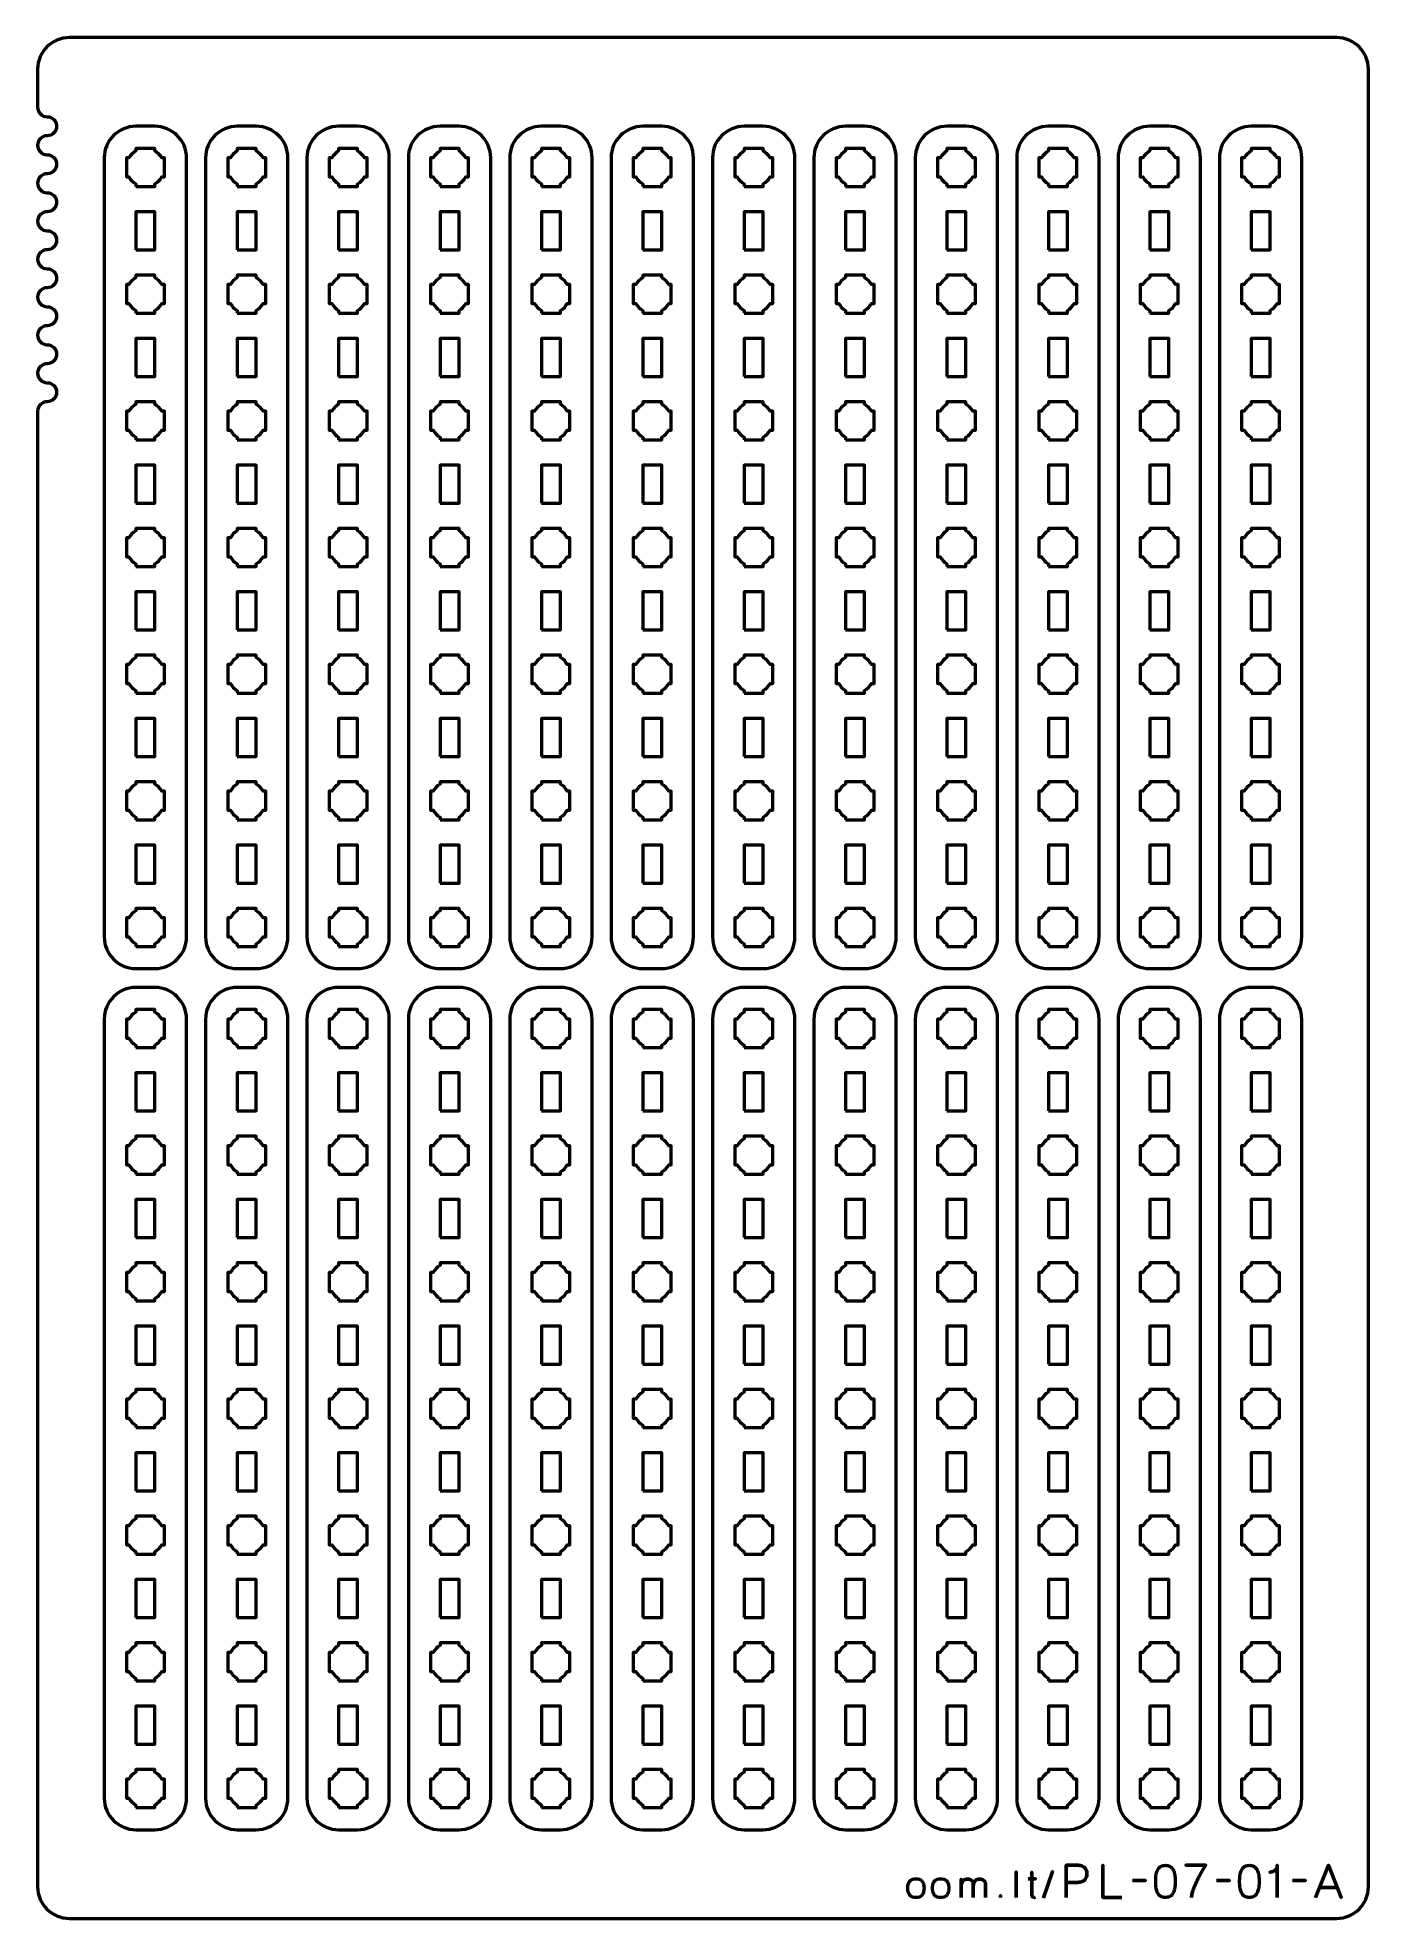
# Model space of a CAD drawing. Header units: centimetres. Extents: x -21 to 0, y -29.7 to 0.
import ezdxf

# ---------------------------------------------------------------- set-up
doc = ezdxf.new("R2010")
doc.units = ezdxf.units.CM
doc.header["$MEASUREMENT"] = 0
doc.layers.add('Layer 1', color=7, linetype='Continuous')

msp = doc.modelspace()

# ---------------------------------------------------------------- linework, layer by layer
at = {"layer": 'Layer 1', "color": 1, "lineweight": 53}
msp.add_open_spline([(-21.00003, -29.19995), (-21.00003, -29.19995), (-21.00003, -5.89992), (-21.00003, -5.89992), (-21.00003, -5.89992), (-21.00003, -5.81709), (-20.93286, -5.74992), (-20.85003, -5.74992), (-20.85003, -5.74992), (-20.7672, -5.74992), (-20.70003, -5.68275), (-20.70003, -5.59992), (-20.70003, -5.59992), (-20.70003, -5.51709), (-20.7672, -5.44992), (-20.85003, -5.44992), (-20.85003, -5.44992), (-20.93286, -5.44992), (-21.00003, -5.38275), (-21.00003, -5.29992), (-21.00003, -5.29992), (-21.00003, -5.21709), (-20.93286, -5.14992), (-20.85003, -5.14992), (-20.85003, -5.14992), (-20.7672, -5.14992), (-20.70003, -5.08275), (-20.70003, -4.99992), (-20.70003, -4.99992), (-20.70003, -4.91709), (-20.7672, -4.84992), (-20.85003, -4.84992), (-20.85003, -4.84992), (-20.93286, -4.84992), (-21.00003, -4.78275), (-21.00003, -4.69992), (-21.00003, -4.69992), (-21.00003, -4.61709), (-20.93286, -4.54992), (-20.85003, -4.54992), (-20.85003, -4.54992), (-20.7672, -4.54992), (-20.70003, -4.48275), (-20.70003, -4.39992), (-20.70003, -4.39992), (-20.70003, -4.31709), (-20.7672, -4.24992), (-20.85003, -4.24992), (-20.85003, -4.24992), (-20.93286, -4.24992), (-21.00003, -4.18275), (-21.00003, -4.09992), (-21.00003, -4.09992), (-21.00003, -4.01709), (-20.93286, -3.94992), (-20.85003, -3.94992), (-20.85003, -3.94992), (-20.7672, -3.94992), (-20.70003, -3.88275), (-20.70003, -3.79992), (-20.70003, -3.79992), (-20.70003, -3.71709), (-20.7672, -3.64992), (-20.85003, -3.64992), (-20.85003, -3.64992), (-20.93286, -3.64992), (-21.00003, -3.58275), (-21.00003, -3.49992), (-21.00003, -3.49992), (-21.00003, -3.41709), (-20.93286, -3.34992), (-20.85003, -3.34992), (-20.85003, -3.34992), (-20.7672, -3.34992), (-20.70003, -3.28275), (-20.70003, -3.19992), (-20.70003, -3.19992), (-20.70003, -3.11709), (-20.7672, -3.04992), (-20.85003, -3.04992), (-20.85003, -3.04992), (-20.93286, -3.04992), (-21.00003, -2.98275), (-21.00003, -2.89992), (-21.00003, -2.89992), (-21.00003, -2.81709), (-20.93286, -2.74992), (-20.85003, -2.74992), (-20.85003, -2.74992), (-20.7672, -2.74992), (-20.70003, -2.68275), (-20.70003, -2.59992), (-20.70003, -2.59992), (-20.70003, -2.51709), (-20.7672, -2.44992), (-20.85003, -2.44992), (-20.85003, -2.44992), (-20.93286, -2.44992), (-21.00003, -2.38275), (-21.00003, -2.29992), (-21.00003, -2.29992), (-21.00003, -2.21709), (-20.93286, -2.14992), (-20.85003, -2.14992), (-20.85003, -2.14992), (-20.7672, -2.14992), (-20.70003, -2.08275), (-20.70003, -1.99992), (-20.70003, -1.99992), (-20.70003, -1.91709), (-20.7672, -1.84992), (-20.85003, -1.84992), (-20.85003, -1.84992), (-20.93286, -1.84992), (-21.00003, -1.78275), (-21.00003, -1.69992), (-21.00003, -1.69992), (-21.00003, -1.61709), (-20.93286, -1.54992), (-20.85003, -1.54992), (-20.85003, -1.54992), (-20.7672, -1.54992), (-20.70003, -1.48275), (-20.70003, -1.39992), (-20.70003, -1.39992), (-20.70003, -1.31709), (-20.7672, -1.24992), (-20.85003, -1.24992), (-20.85003, -1.24992), (-20.93286, -1.24992), (-21.00003, -1.18275), (-21.00003, -1.09992), (-21.00003, -1.09992), (-21.00003, -1.09992), (-21.00003, -0.49992), (-21.00003, -0.49992), (-21.00003, -0.49992), (-21.00003, -0.22295), (-20.77694, 0.00004), (-20.49994, 0.00004), (-20.49994, 0.00004), (-20.49994, 0.00004), (-0.50008, 0.00004), (-0.50008, 0.00004), (-0.50008, 0.00004), (-0.22294, 0.00004), (0.00002, -0.22295), (0.00002, -0.49992), (0.00002, -0.49992), (0.00002, -0.49992), (0.00002, -29.19995), (0.00002, -29.19995), (0.00002, -29.19995), (0.00002, -29.47695), (-0.22294, -29.70004), (-0.50008, -29.70004), (-0.50008, -29.70004), (-0.50008, -29.70004), (-20.49994, -29.70004), (-20.49994, -29.70004), (-20.49994, -29.70004), (-20.77694, -29.70004), (-21.00003, -29.47695), (-21.00003, -29.19995)], degree=3, knots=[0, 0, 0, 0, 0.02439024, 0.02439024, 0.02439024, 0.02439024, 0.04878049, 0.04878049, 0.04878049, 0.04878049, 0.07317073, 0.07317073, 0.07317073, 0.07317073, 0.09756098, 0.09756098, 0.09756098, 0.09756098, 0.12195122, 0.12195122, 0.12195122, 0.12195122, 0.14634146, 0.14634146, 0.14634146, 0.14634146, 0.17073171, 0.17073171, 0.17073171, 0.17073171, 0.19512195, 0.19512195, 0.19512195, 0.19512195, 0.2195122, 0.2195122, 0.2195122, 0.2195122, 0.24390244, 0.24390244, 0.24390244, 0.24390244, 0.26829268, 0.26829268, 0.26829268, 0.26829268, 0.29268293, 0.29268293, 0.29268293, 0.29268293, 0.31707317, 0.31707317, 0.31707317, 0.31707317, 0.34146341, 0.34146341, 0.34146341, 0.34146341, 0.36585366, 0.36585366, 0.36585366, 0.36585366, 0.3902439, 0.3902439, 0.3902439, 0.3902439, 0.41463415, 0.41463415, 0.41463415, 0.41463415, 0.43902439, 0.43902439, 0.43902439, 0.43902439, 0.46341463, 0.46341463, 0.46341463, 0.46341463, 0.48780488, 0.48780488, 0.48780488, 0.48780488, 0.51219512, 0.51219512, 0.51219512, 0.51219512, 0.53658537, 0.53658537, 0.53658537, 0.53658537, 0.56097561, 0.56097561, 0.56097561, 0.56097561, 0.58536585, 0.58536585, 0.58536585, 0.58536585, 0.6097561, 0.6097561, 0.6097561, 0.6097561, 0.63414634, 0.63414634, 0.63414634, 0.63414634, 0.65853659, 0.65853659, 0.65853659, 0.65853659, 0.68292683, 0.68292683, 0.68292683, 0.68292683, 0.70731707, 0.70731707, 0.70731707, 0.70731707, 0.73170732, 0.73170732, 0.73170732, 0.73170732, 0.75609756, 0.75609756, 0.75609756, 0.75609756, 0.7804878, 0.7804878, 0.7804878, 0.7804878, 0.80487805, 0.80487805, 0.80487805, 0.80487805, 0.82926829, 0.82926829, 0.82926829, 0.82926829, 0.85365854, 0.85365854, 0.85365854, 0.85365854, 0.87804878, 0.87804878, 0.87804878, 0.87804878, 0.90243902, 0.90243902, 0.90243902, 0.90243902, 0.92682927, 0.92682927, 0.92682927, 0.92682927, 0.95121951, 0.95121951, 0.95121951, 0.95121951, 0.97560976, 0.97560976, 0.97560976, 0.97560976, 1, 1, 1, 1], dxfattribs=at)
at = {"layer": 'Layer 1', "color": 114, "lineweight": 53}
for points in [[(-19.15, -14.7), (-19.15, -14.7), (-19.45, -14.7), (-19.45, -14.7), (-19.45, -14.7), (-19.72609, -14.7), (-19.95, -14.47609), (-19.95, -14.2), (-19.95, -14.2), (-19.95, -14.2), (-19.95, -1.9), (-19.95, -1.9), (-19.95, -1.9), (-19.95, -1.62391), (-19.72609, -1.4), (-19.45, -1.4), (-19.45, -1.4), (-19.45, -1.4), (-19.15, -1.4), (-19.15, -1.4), (-19.15, -1.4), (-18.87391, -1.4), (-18.65, -1.62391), (-18.65, -1.9), (-18.65, -1.9), (-18.65, -1.9), (-18.65, -14.2), (-18.65, -14.2), (-18.65, -14.2), (-18.65, -14.47609), (-18.87391, -14.7), (-19.15, -14.7)], [(-17.55, -14.7), (-17.55, -14.7), (-17.85, -14.7), (-17.85, -14.7), (-17.85, -14.7), (-18.12609, -14.7), (-18.35, -14.47609), (-18.35, -14.2), (-18.35, -14.2), (-18.35, -14.2), (-18.35, -1.9), (-18.35, -1.9), (-18.35, -1.9), (-18.35, -1.62391), (-18.12609, -1.4), (-17.85, -1.4), (-17.85, -1.4), (-17.85, -1.4), (-17.55, -1.4), (-17.55, -1.4), (-17.55, -1.4), (-17.27391, -1.4), (-17.05, -1.62391), (-17.05, -1.9), (-17.05, -1.9), (-17.05, -1.9), (-17.05, -14.2), (-17.05, -14.2), (-17.05, -14.2), (-17.05, -14.47609), (-17.27391, -14.7), (-17.55, -14.7)], [(-15.95, -14.7), (-15.95, -14.7), (-16.25, -14.7), (-16.25, -14.7), (-16.25, -14.7), (-16.52609, -14.7), (-16.75, -14.47609), (-16.75, -14.2), (-16.75, -14.2), (-16.75, -14.2), (-16.75, -1.9), (-16.75, -1.9), (-16.75, -1.9), (-16.75, -1.62391), (-16.52609, -1.4), (-16.25, -1.4), (-16.25, -1.4), (-16.25, -1.4), (-15.95, -1.4), (-15.95, -1.4), (-15.95, -1.4), (-15.67391, -1.4), (-15.45, -1.62391), (-15.45, -1.9), (-15.45, -1.9), (-15.45, -1.9), (-15.45, -14.2), (-15.45, -14.2), (-15.45, -14.2), (-15.45, -14.47609), (-15.67391, -14.7), (-15.95, -14.7)], [(-14.35, -14.7), (-14.35, -14.7), (-14.65, -14.7), (-14.65, -14.7), (-14.65, -14.7), (-14.92609, -14.7), (-15.15, -14.47609), (-15.15, -14.2), (-15.15, -14.2), (-15.15, -14.2), (-15.15, -1.9), (-15.15, -1.9), (-15.15, -1.9), (-15.15, -1.62391), (-14.92609, -1.4), (-14.65, -1.4), (-14.65, -1.4), (-14.65, -1.4), (-14.35, -1.4), (-14.35, -1.4), (-14.35, -1.4), (-14.07391, -1.4), (-13.85, -1.62391), (-13.85, -1.9), (-13.85, -1.9), (-13.85, -1.9), (-13.85, -14.2), (-13.85, -14.2), (-13.85, -14.2), (-13.85, -14.47609), (-14.07391, -14.7), (-14.35, -14.7)], [(-12.75, -14.7), (-12.75, -14.7), (-13.05, -14.7), (-13.05, -14.7), (-13.05, -14.7), (-13.32609, -14.7), (-13.55, -14.47609), (-13.55, -14.2), (-13.55, -14.2), (-13.55, -14.2), (-13.55, -1.9), (-13.55, -1.9), (-13.55, -1.9), (-13.55, -1.62391), (-13.32609, -1.4), (-13.05, -1.4), (-13.05, -1.4), (-13.05, -1.4), (-12.75, -1.4), (-12.75, -1.4), (-12.75, -1.4), (-12.47391, -1.4), (-12.25, -1.62391), (-12.25, -1.9), (-12.25, -1.9), (-12.25, -1.9), (-12.25, -14.2), (-12.25, -14.2), (-12.25, -14.2), (-12.25, -14.47609), (-12.47391, -14.7), (-12.75, -14.7)], [(-11.15, -14.7), (-11.15, -14.7), (-11.45, -14.7), (-11.45, -14.7), (-11.45, -14.7), (-11.72609, -14.7), (-11.95, -14.47609), (-11.95, -14.2), (-11.95, -14.2), (-11.95, -14.2), (-11.95, -1.9), (-11.95, -1.9), (-11.95, -1.9), (-11.95, -1.62391), (-11.72609, -1.4), (-11.45, -1.4), (-11.45, -1.4), (-11.45, -1.4), (-11.15, -1.4), (-11.15, -1.4), (-11.15, -1.4), (-10.87391, -1.4), (-10.65, -1.62391), (-10.65, -1.9), (-10.65, -1.9), (-10.65, -1.9), (-10.65, -14.2), (-10.65, -14.2), (-10.65, -14.2), (-10.65, -14.47609), (-10.87391, -14.7), (-11.15, -14.7)], [(-9.55, -14.7), (-9.55, -14.7), (-9.85, -14.7), (-9.85, -14.7), (-9.85, -14.7), (-10.12609, -14.7), (-10.35, -14.47609), (-10.35, -14.2), (-10.35, -14.2), (-10.35, -14.2), (-10.35, -1.9), (-10.35, -1.9), (-10.35, -1.9), (-10.35, -1.62391), (-10.12609, -1.4), (-9.85, -1.4), (-9.85, -1.4), (-9.85, -1.4), (-9.55, -1.4), (-9.55, -1.4), (-9.55, -1.4), (-9.27391, -1.4), (-9.05, -1.62391), (-9.05, -1.9), (-9.05, -1.9), (-9.05, -1.9), (-9.05, -14.2), (-9.05, -14.2), (-9.05, -14.2), (-9.05, -14.47609), (-9.27391, -14.7), (-9.55, -14.7)], [(-7.95, -14.7), (-7.95, -14.7), (-8.25, -14.7), (-8.25, -14.7), (-8.25, -14.7), (-8.52609, -14.7), (-8.75, -14.47609), (-8.75, -14.2), (-8.75, -14.2), (-8.75, -14.2), (-8.75, -1.9), (-8.75, -1.9), (-8.75, -1.9), (-8.75, -1.62391), (-8.52609, -1.4), (-8.25, -1.4), (-8.25, -1.4), (-8.25, -1.4), (-7.95, -1.4), (-7.95, -1.4), (-7.95, -1.4), (-7.67391, -1.4), (-7.45, -1.62391), (-7.45, -1.9), (-7.45, -1.9), (-7.45, -1.9), (-7.45, -14.2), (-7.45, -14.2), (-7.45, -14.2), (-7.45, -14.47609), (-7.67391, -14.7), (-7.95, -14.7)], [(-6.35, -14.7), (-6.35, -14.7), (-6.65, -14.7), (-6.65, -14.7), (-6.65, -14.7), (-6.92609, -14.7), (-7.15, -14.47609), (-7.15, -14.2), (-7.15, -14.2), (-7.15, -14.2), (-7.15, -1.9), (-7.15, -1.9), (-7.15, -1.9), (-7.15, -1.62391), (-6.92609, -1.4), (-6.65, -1.4), (-6.65, -1.4), (-6.65, -1.4), (-6.35, -1.4), (-6.35, -1.4), (-6.35, -1.4), (-6.07391, -1.4), (-5.85, -1.62391), (-5.85, -1.9), (-5.85, -1.9), (-5.85, -1.9), (-5.85, -14.2), (-5.85, -14.2), (-5.85, -14.2), (-5.85, -14.47609), (-6.07391, -14.7), (-6.35, -14.7)], [(-4.75, -14.7), (-4.75, -14.7), (-5.05, -14.7), (-5.05, -14.7), (-5.05, -14.7), (-5.32609, -14.7), (-5.55, -14.47609), (-5.55, -14.2), (-5.55, -14.2), (-5.55, -14.2), (-5.55, -1.9), (-5.55, -1.9), (-5.55, -1.9), (-5.55, -1.62391), (-5.32609, -1.4), (-5.05, -1.4), (-5.05, -1.4), (-5.05, -1.4), (-4.75, -1.4), (-4.75, -1.4), (-4.75, -1.4), (-4.47391, -1.4), (-4.25, -1.62391), (-4.25, -1.9), (-4.25, -1.9), (-4.25, -1.9), (-4.25, -14.2), (-4.25, -14.2), (-4.25, -14.2), (-4.25, -14.47609), (-4.47391, -14.7), (-4.75, -14.7)], [(-3.15, -14.7), (-3.15, -14.7), (-3.45, -14.7), (-3.45, -14.7), (-3.45, -14.7), (-3.72609, -14.7), (-3.95, -14.47609), (-3.95, -14.2), (-3.95, -14.2), (-3.95, -14.2), (-3.95, -1.9), (-3.95, -1.9), (-3.95, -1.9), (-3.95, -1.62391), (-3.72609, -1.4), (-3.45, -1.4), (-3.45, -1.4), (-3.45, -1.4), (-3.15, -1.4), (-3.15, -1.4), (-3.15, -1.4), (-2.87391, -1.4), (-2.65, -1.62391), (-2.65, -1.9), (-2.65, -1.9), (-2.65, -1.9), (-2.65, -14.2), (-2.65, -14.2), (-2.65, -14.2), (-2.65, -14.47609), (-2.87391, -14.7), (-3.15, -14.7)], [(-1.55, -14.7), (-1.55, -14.7), (-1.85, -14.7), (-1.85, -14.7), (-1.85, -14.7), (-2.12609, -14.7), (-2.35, -14.47609), (-2.35, -14.2), (-2.35, -14.2), (-2.35, -14.2), (-2.35, -1.9), (-2.35, -1.9), (-2.35, -1.9), (-2.35, -1.62391), (-2.12609, -1.4), (-1.85, -1.4), (-1.85, -1.4), (-1.85, -1.4), (-1.55, -1.4), (-1.55, -1.4), (-1.55, -1.4), (-1.27391, -1.4), (-1.05, -1.62391), (-1.05, -1.9), (-1.05, -1.9), (-1.05, -1.9), (-1.05, -14.2), (-1.05, -14.2), (-1.05, -14.2), (-1.05, -14.47609), (-1.27391, -14.7), (-1.55, -14.7)], [(-19.15, -28.3), (-19.15, -28.3), (-19.45, -28.3), (-19.45, -28.3), (-19.45, -28.3), (-19.72609, -28.3), (-19.95, -28.07609), (-19.95, -27.8), (-19.95, -27.8), (-19.95, -27.8), (-19.95, -15.5), (-19.95, -15.5), (-19.95, -15.5), (-19.95, -15.22391), (-19.72609, -15), (-19.45, -15), (-19.45, -15), (-19.45, -15), (-19.15, -15), (-19.15, -15), (-19.15, -15), (-18.87391, -15), (-18.65, -15.22391), (-18.65, -15.5), (-18.65, -15.5), (-18.65, -15.5), (-18.65, -27.8), (-18.65, -27.8), (-18.65, -27.8), (-18.65, -28.07609), (-18.87391, -28.3), (-19.15, -28.3)], [(-17.55, -28.3), (-17.55, -28.3), (-17.85, -28.3), (-17.85, -28.3), (-17.85, -28.3), (-18.12609, -28.3), (-18.35, -28.07609), (-18.35, -27.8), (-18.35, -27.8), (-18.35, -27.8), (-18.35, -15.5), (-18.35, -15.5), (-18.35, -15.5), (-18.35, -15.22391), (-18.12609, -15), (-17.85, -15), (-17.85, -15), (-17.85, -15), (-17.55, -15), (-17.55, -15), (-17.55, -15), (-17.27391, -15), (-17.05, -15.22391), (-17.05, -15.5), (-17.05, -15.5), (-17.05, -15.5), (-17.05, -27.8), (-17.05, -27.8), (-17.05, -27.8), (-17.05, -28.07609), (-17.27391, -28.3), (-17.55, -28.3)], [(-15.95, -28.3), (-15.95, -28.3), (-16.25, -28.3), (-16.25, -28.3), (-16.25, -28.3), (-16.52609, -28.3), (-16.75, -28.07609), (-16.75, -27.8), (-16.75, -27.8), (-16.75, -27.8), (-16.75, -15.5), (-16.75, -15.5), (-16.75, -15.5), (-16.75, -15.22391), (-16.52609, -15), (-16.25, -15), (-16.25, -15), (-16.25, -15), (-15.95, -15), (-15.95, -15), (-15.95, -15), (-15.67391, -15), (-15.45, -15.22391), (-15.45, -15.5), (-15.45, -15.5), (-15.45, -15.5), (-15.45, -27.8), (-15.45, -27.8), (-15.45, -27.8), (-15.45, -28.07609), (-15.67391, -28.3), (-15.95, -28.3)], [(-14.35, -28.3), (-14.35, -28.3), (-14.65, -28.3), (-14.65, -28.3), (-14.65, -28.3), (-14.92609, -28.3), (-15.15, -28.07609), (-15.15, -27.8), (-15.15, -27.8), (-15.15, -27.8), (-15.15, -15.5), (-15.15, -15.5), (-15.15, -15.5), (-15.15, -15.22391), (-14.92609, -15), (-14.65, -15), (-14.65, -15), (-14.65, -15), (-14.35, -15), (-14.35, -15), (-14.35, -15), (-14.07391, -15), (-13.85, -15.22391), (-13.85, -15.5), (-13.85, -15.5), (-13.85, -15.5), (-13.85, -27.8), (-13.85, -27.8), (-13.85, -27.8), (-13.85, -28.07609), (-14.07391, -28.3), (-14.35, -28.3)], [(-12.75, -28.3), (-12.75, -28.3), (-13.05, -28.3), (-13.05, -28.3), (-13.05, -28.3), (-13.32609, -28.3), (-13.55, -28.07609), (-13.55, -27.8), (-13.55, -27.8), (-13.55, -27.8), (-13.55, -15.5), (-13.55, -15.5), (-13.55, -15.5), (-13.55, -15.22391), (-13.32609, -15), (-13.05, -15), (-13.05, -15), (-13.05, -15), (-12.75, -15), (-12.75, -15), (-12.75, -15), (-12.47391, -15), (-12.25, -15.22391), (-12.25, -15.5), (-12.25, -15.5), (-12.25, -15.5), (-12.25, -27.8), (-12.25, -27.8), (-12.25, -27.8), (-12.25, -28.07609), (-12.47391, -28.3), (-12.75, -28.3)], [(-11.15, -28.3), (-11.15, -28.3), (-11.45, -28.3), (-11.45, -28.3), (-11.45, -28.3), (-11.72609, -28.3), (-11.95, -28.07609), (-11.95, -27.8), (-11.95, -27.8), (-11.95, -27.8), (-11.95, -15.5), (-11.95, -15.5), (-11.95, -15.5), (-11.95, -15.22391), (-11.72609, -15), (-11.45, -15), (-11.45, -15), (-11.45, -15), (-11.15, -15), (-11.15, -15), (-11.15, -15), (-10.87391, -15), (-10.65, -15.22391), (-10.65, -15.5), (-10.65, -15.5), (-10.65, -15.5), (-10.65, -27.8), (-10.65, -27.8), (-10.65, -27.8), (-10.65, -28.07609), (-10.87391, -28.3), (-11.15, -28.3)], [(-9.55, -28.3), (-9.55, -28.3), (-9.85, -28.3), (-9.85, -28.3), (-9.85, -28.3), (-10.12609, -28.3), (-10.35, -28.07609), (-10.35, -27.8), (-10.35, -27.8), (-10.35, -27.8), (-10.35, -15.5), (-10.35, -15.5), (-10.35, -15.5), (-10.35, -15.22391), (-10.12609, -15), (-9.85, -15), (-9.85, -15), (-9.85, -15), (-9.55, -15), (-9.55, -15), (-9.55, -15), (-9.27391, -15), (-9.05, -15.22391), (-9.05, -15.5), (-9.05, -15.5), (-9.05, -15.5), (-9.05, -27.8), (-9.05, -27.8), (-9.05, -27.8), (-9.05, -28.07609), (-9.27391, -28.3), (-9.55, -28.3)], [(-7.95, -28.3), (-7.95, -28.3), (-8.25, -28.3), (-8.25, -28.3), (-8.25, -28.3), (-8.52609, -28.3), (-8.75, -28.07609), (-8.75, -27.8), (-8.75, -27.8), (-8.75, -27.8), (-8.75, -15.5), (-8.75, -15.5), (-8.75, -15.5), (-8.75, -15.22391), (-8.52609, -15), (-8.25, -15), (-8.25, -15), (-8.25, -15), (-7.95, -15), (-7.95, -15), (-7.95, -15), (-7.67391, -15), (-7.45, -15.22391), (-7.45, -15.5), (-7.45, -15.5), (-7.45, -15.5), (-7.45, -27.8), (-7.45, -27.8), (-7.45, -27.8), (-7.45, -28.07609), (-7.67391, -28.3), (-7.95, -28.3)], [(-6.35, -28.3), (-6.35, -28.3), (-6.65, -28.3), (-6.65, -28.3), (-6.65, -28.3), (-6.92609, -28.3), (-7.15, -28.07609), (-7.15, -27.8), (-7.15, -27.8), (-7.15, -27.8), (-7.15, -15.5), (-7.15, -15.5), (-7.15, -15.5), (-7.15, -15.22391), (-6.92609, -15), (-6.65, -15), (-6.65, -15), (-6.65, -15), (-6.35, -15), (-6.35, -15), (-6.35, -15), (-6.07391, -15), (-5.85, -15.22391), (-5.85, -15.5), (-5.85, -15.5), (-5.85, -15.5), (-5.85, -27.8), (-5.85, -27.8), (-5.85, -27.8), (-5.85, -28.07609), (-6.07391, -28.3), (-6.35, -28.3)], [(-4.75, -28.3), (-4.75, -28.3), (-5.05, -28.3), (-5.05, -28.3), (-5.05, -28.3), (-5.32609, -28.3), (-5.55, -28.07609), (-5.55, -27.8), (-5.55, -27.8), (-5.55, -27.8), (-5.55, -15.5), (-5.55, -15.5), (-5.55, -15.5), (-5.55, -15.22391), (-5.32609, -15), (-5.05, -15), (-5.05, -15), (-5.05, -15), (-4.75, -15), (-4.75, -15), (-4.75, -15), (-4.47391, -15), (-4.25, -15.22391), (-4.25, -15.5), (-4.25, -15.5), (-4.25, -15.5), (-4.25, -27.8), (-4.25, -27.8), (-4.25, -27.8), (-4.25, -28.07609), (-4.47391, -28.3), (-4.75, -28.3)], [(-3.15, -28.3), (-3.15, -28.3), (-3.45, -28.3), (-3.45, -28.3), (-3.45, -28.3), (-3.72609, -28.3), (-3.95, -28.07609), (-3.95, -27.8), (-3.95, -27.8), (-3.95, -27.8), (-3.95, -15.5), (-3.95, -15.5), (-3.95, -15.5), (-3.95, -15.22391), (-3.72609, -15), (-3.45, -15), (-3.45, -15), (-3.45, -15), (-3.15, -15), (-3.15, -15), (-3.15, -15), (-2.87391, -15), (-2.65, -15.22391), (-2.65, -15.5), (-2.65, -15.5), (-2.65, -15.5), (-2.65, -27.8), (-2.65, -27.8), (-2.65, -27.8), (-2.65, -28.07609), (-2.87391, -28.3), (-3.15, -28.3)], [(-1.55, -28.3), (-1.55, -28.3), (-1.85, -28.3), (-1.85, -28.3), (-1.85, -28.3), (-2.12609, -28.3), (-2.35, -28.07609), (-2.35, -27.8), (-2.35, -27.8), (-2.35, -27.8), (-2.35, -15.5), (-2.35, -15.5), (-2.35, -15.5), (-2.35, -15.22391), (-2.12609, -15), (-1.85, -15), (-1.85, -15), (-1.85, -15), (-1.55, -15), (-1.55, -15), (-1.55, -15), (-1.27391, -15), (-1.05, -15.22391), (-1.05, -15.5), (-1.05, -15.5), (-1.05, -15.5), (-1.05, -27.8), (-1.05, -27.8), (-1.05, -27.8), (-1.05, -28.07609), (-1.27391, -28.3), (-1.55, -28.3)]]:
    msp.add_open_spline(points, degree=3, knots=[0, 0, 0, 0, 0.125, 0.125, 0.125, 0.125, 0.25, 0.25, 0.25, 0.25, 0.375, 0.375, 0.375, 0.375, 0.5, 0.5, 0.5, 0.5, 0.625, 0.625, 0.625, 0.625, 0.75, 0.75, 0.75, 0.75, 0.875, 0.875, 0.875, 0.875, 1, 1, 1, 1], dxfattribs=at)
at = {"layer": 'Layer 1', "lineweight": 53}
for points, knots in [([(-19.45, -2.35), (-19.45, -2.35), (-19.45, -2.30985), (-19.45, -2.30985), (-19.45, -2.30985), (-19.49553, -2.2835), (-19.5335, -2.24553), (-19.55985, -2.2), (-19.55985, -2.2), (-19.55985, -2.2), (-19.6, -2.2), (-19.6, -2.2), (-19.6, -2.2), (-19.6, -2.2), (-19.6, -2.05), (-19.6, -2.05), (-19.6, -2.05), (-19.6, -2.05), (-19.6, -1.9), (-19.6, -1.9), (-19.6, -1.9), (-19.6, -1.9), (-19.55985, -1.9), (-19.55985, -1.9), (-19.55985, -1.9), (-19.5335, -1.85447), (-19.49553, -1.8165), (-19.45, -1.79015), (-19.45, -1.79015), (-19.45, -1.79015), (-19.45, -1.75), (-19.45, -1.75), (-19.45, -1.75), (-19.45, -1.75), (-19.3, -1.75), (-19.3, -1.75), (-19.3, -1.75), (-19.3, -1.75), (-19.15, -1.75), (-19.15, -1.75), (-19.15, -1.75), (-19.15, -1.75), (-19.15, -1.79015), (-19.15, -1.79015), (-19.15, -1.79015), (-19.10447, -1.8165), (-19.0665, -1.85447), (-19.04015, -1.9), (-19.04015, -1.9), (-19.04015, -1.9), (-19, -1.9), (-19, -1.9), (-19, -1.9), (-19, -1.9), (-19, -2.05), (-19, -2.05), (-19, -2.05), (-19, -2.05), (-19, -2.2), (-19, -2.2), (-19, -2.2), (-19, -2.2), (-19.04015, -2.2), (-19.04015, -2.2), (-19.04015, -2.2), (-19.0665, -2.24553), (-19.10447, -2.2835), (-19.15, -2.30985), (-19.15, -2.30985), (-19.15, -2.30985), (-19.15, -2.35), (-19.15, -2.35), (-19.15, -2.35), (-19.15, -2.35), (-19.3, -2.35), (-19.3, -2.35), (-19.3, -2.35), (-19.3, -2.35), (-19.45, -2.35), (-19.45, -2.35)], [0, 0, 0, 0, 0.05, 0.05, 0.05, 0.05, 0.1, 0.1, 0.1, 0.1, 0.15, 0.15, 0.15, 0.15, 0.2, 0.2, 0.2, 0.2, 0.25, 0.25, 0.25, 0.25, 0.3, 0.3, 0.3, 0.3, 0.35, 0.35, 0.35, 0.35, 0.4, 0.4, 0.4, 0.4, 0.45, 0.45, 0.45, 0.45, 0.5, 0.5, 0.5, 0.5, 0.55, 0.55, 0.55, 0.55, 0.6, 0.6, 0.6, 0.6, 0.65, 0.65, 0.65, 0.65, 0.7, 0.7, 0.7, 0.7, 0.75, 0.75, 0.75, 0.75, 0.8, 0.8, 0.8, 0.8, 0.85, 0.85, 0.85, 0.85, 0.9, 0.9, 0.9, 0.9, 0.95, 0.95, 0.95, 0.95, 1, 1, 1, 1]), ([(-17.85, -2.35), (-17.85, -2.35), (-17.85, -2.30985), (-17.85, -2.30985), (-17.85, -2.30985), (-17.89553, -2.2835), (-17.9335, -2.24553), (-17.95985, -2.2), (-17.95985, -2.2), (-17.95985, -2.2), (-18, -2.2), (-18, -2.2), (-18, -2.2), (-18, -2.2), (-18, -2.05), (-18, -2.05), (-18, -2.05), (-18, -2.05), (-18, -1.9), (-18, -1.9), (-18, -1.9), (-18, -1.9), (-17.95985, -1.9), (-17.95985, -1.9), (-17.95985, -1.9), (-17.9335, -1.85447), (-17.89553, -1.8165), (-17.85, -1.79015), (-17.85, -1.79015), (-17.85, -1.79015), (-17.85, -1.75), (-17.85, -1.75), (-17.85, -1.75), (-17.85, -1.75), (-17.7, -1.75), (-17.7, -1.75), (-17.7, -1.75), (-17.7, -1.75), (-17.55, -1.75), (-17.55, -1.75), (-17.55, -1.75), (-17.55, -1.75), (-17.55, -1.79015), (-17.55, -1.79015), (-17.55, -1.79015), (-17.50447, -1.8165), (-17.4665, -1.85447), (-17.44015, -1.9), (-17.44015, -1.9), (-17.44015, -1.9), (-17.4, -1.9), (-17.4, -1.9), (-17.4, -1.9), (-17.4, -1.9), (-17.4, -2.05), (-17.4, -2.05), (-17.4, -2.05), (-17.4, -2.05), (-17.4, -2.2), (-17.4, -2.2), (-17.4, -2.2), (-17.4, -2.2), (-17.44015, -2.2), (-17.44015, -2.2), (-17.44015, -2.2), (-17.4665, -2.24553), (-17.50447, -2.2835), (-17.55, -2.30985), (-17.55, -2.30985), (-17.55, -2.30985), (-17.55, -2.35), (-17.55, -2.35), (-17.55, -2.35), (-17.55, -2.35), (-17.7, -2.35), (-17.7, -2.35), (-17.7, -2.35), (-17.7, -2.35), (-17.85, -2.35), (-17.85, -2.35)], [0, 0, 0, 0, 0.05, 0.05, 0.05, 0.05, 0.1, 0.1, 0.1, 0.1, 0.15, 0.15, 0.15, 0.15, 0.2, 0.2, 0.2, 0.2, 0.25, 0.25, 0.25, 0.25, 0.3, 0.3, 0.3, 0.3, 0.35, 0.35, 0.35, 0.35, 0.4, 0.4, 0.4, 0.4, 0.45, 0.45, 0.45, 0.45, 0.5, 0.5, 0.5, 0.5, 0.55, 0.55, 0.55, 0.55, 0.6, 0.6, 0.6, 0.6, 0.65, 0.65, 0.65, 0.65, 0.7, 0.7, 0.7, 0.7, 0.75, 0.75, 0.75, 0.75, 0.8, 0.8, 0.8, 0.8, 0.85, 0.85, 0.85, 0.85, 0.9, 0.9, 0.9, 0.9, 0.95, 0.95, 0.95, 0.95, 1, 1, 1, 1]), ([(-16.25, -2.35), (-16.25, -2.35), (-16.25, -2.30985), (-16.25, -2.30985), (-16.25, -2.30985), (-16.29553, -2.2835), (-16.3335, -2.24553), (-16.35985, -2.2), (-16.35985, -2.2), (-16.35985, -2.2), (-16.4, -2.2), (-16.4, -2.2), (-16.4, -2.2), (-16.4, -2.2), (-16.4, -2.05), (-16.4, -2.05), (-16.4, -2.05), (-16.4, -2.05), (-16.4, -1.9), (-16.4, -1.9), (-16.4, -1.9), (-16.4, -1.9), (-16.35985, -1.9), (-16.35985, -1.9), (-16.35985, -1.9), (-16.3335, -1.85447), (-16.29553, -1.8165), (-16.25, -1.79015), (-16.25, -1.79015), (-16.25, -1.79015), (-16.25, -1.75), (-16.25, -1.75), (-16.25, -1.75), (-16.25, -1.75), (-16.1, -1.75), (-16.1, -1.75), (-16.1, -1.75), (-16.1, -1.75), (-15.95, -1.75), (-15.95, -1.75), (-15.95, -1.75), (-15.95, -1.75), (-15.95, -1.79015), (-15.95, -1.79015), (-15.95, -1.79015), (-15.90447, -1.8165), (-15.8665, -1.85447), (-15.84015, -1.9), (-15.84015, -1.9), (-15.84015, -1.9), (-15.8, -1.9), (-15.8, -1.9), (-15.8, -1.9), (-15.8, -1.9), (-15.8, -2.05), (-15.8, -2.05), (-15.8, -2.05), (-15.8, -2.05), (-15.8, -2.2), (-15.8, -2.2), (-15.8, -2.2), (-15.8, -2.2), (-15.84015, -2.2), (-15.84015, -2.2), (-15.84015, -2.2), (-15.8665, -2.24553), (-15.90447, -2.2835), (-15.95, -2.30985), (-15.95, -2.30985), (-15.95, -2.30985), (-15.95, -2.35), (-15.95, -2.35), (-15.95, -2.35), (-15.95, -2.35), (-16.1, -2.35), (-16.1, -2.35), (-16.1, -2.35), (-16.1, -2.35), (-16.25, -2.35), (-16.25, -2.35)], [0, 0, 0, 0, 0.05, 0.05, 0.05, 0.05, 0.1, 0.1, 0.1, 0.1, 0.15, 0.15, 0.15, 0.15, 0.2, 0.2, 0.2, 0.2, 0.25, 0.25, 0.25, 0.25, 0.3, 0.3, 0.3, 0.3, 0.35, 0.35, 0.35, 0.35, 0.4, 0.4, 0.4, 0.4, 0.45, 0.45, 0.45, 0.45, 0.5, 0.5, 0.5, 0.5, 0.55, 0.55, 0.55, 0.55, 0.6, 0.6, 0.6, 0.6, 0.65, 0.65, 0.65, 0.65, 0.7, 0.7, 0.7, 0.7, 0.75, 0.75, 0.75, 0.75, 0.8, 0.8, 0.8, 0.8, 0.85, 0.85, 0.85, 0.85, 0.9, 0.9, 0.9, 0.9, 0.95, 0.95, 0.95, 0.95, 1, 1, 1, 1]), ([(-14.65, -2.35), (-14.65, -2.35), (-14.65, -2.30985), (-14.65, -2.30985), (-14.65, -2.30985), (-14.69553, -2.2835), (-14.7335, -2.24553), (-14.75985, -2.2), (-14.75985, -2.2), (-14.75985, -2.2), (-14.8, -2.2), (-14.8, -2.2), (-14.8, -2.2), (-14.8, -2.2), (-14.8, -2.05), (-14.8, -2.05), (-14.8, -2.05), (-14.8, -2.05), (-14.8, -1.9), (-14.8, -1.9), (-14.8, -1.9), (-14.8, -1.9), (-14.75985, -1.9), (-14.75985, -1.9), (-14.75985, -1.9), (-14.7335, -1.85447), (-14.69553, -1.8165), (-14.65, -1.79015), (-14.65, -1.79015), (-14.65, -1.79015), (-14.65, -1.75), (-14.65, -1.75), (-14.65, -1.75), (-14.65, -1.75), (-14.5, -1.75), (-14.5, -1.75), (-14.5, -1.75), (-14.5, -1.75), (-14.35, -1.75), (-14.35, -1.75), (-14.35, -1.75), (-14.35, -1.75), (-14.35, -1.79015), (-14.35, -1.79015), (-14.35, -1.79015), (-14.30447, -1.8165), (-14.2665, -1.85447), (-14.24015, -1.9), (-14.24015, -1.9), (-14.24015, -1.9), (-14.2, -1.9), (-14.2, -1.9), (-14.2, -1.9), (-14.2, -1.9), (-14.2, -2.05), (-14.2, -2.05), (-14.2, -2.05), (-14.2, -2.05), (-14.2, -2.2), (-14.2, -2.2), (-14.2, -2.2), (-14.2, -2.2), (-14.24015, -2.2), (-14.24015, -2.2), (-14.24015, -2.2), (-14.2665, -2.24553), (-14.30447, -2.2835), (-14.35, -2.30985), (-14.35, -2.30985), (-14.35, -2.30985), (-14.35, -2.35), (-14.35, -2.35), (-14.35, -2.35), (-14.35, -2.35), (-14.5, -2.35), (-14.5, -2.35), (-14.5, -2.35), (-14.5, -2.35), (-14.65, -2.35), (-14.65, -2.35)], [0, 0, 0, 0, 0.05, 0.05, 0.05, 0.05, 0.1, 0.1, 0.1, 0.1, 0.15, 0.15, 0.15, 0.15, 0.2, 0.2, 0.2, 0.2, 0.25, 0.25, 0.25, 0.25, 0.3, 0.3, 0.3, 0.3, 0.35, 0.35, 0.35, 0.35, 0.4, 0.4, 0.4, 0.4, 0.45, 0.45, 0.45, 0.45, 0.5, 0.5, 0.5, 0.5, 0.55, 0.55, 0.55, 0.55, 0.6, 0.6, 0.6, 0.6, 0.65, 0.65, 0.65, 0.65, 0.7, 0.7, 0.7, 0.7, 0.75, 0.75, 0.75, 0.75, 0.8, 0.8, 0.8, 0.8, 0.85, 0.85, 0.85, 0.85, 0.9, 0.9, 0.9, 0.9, 0.95, 0.95, 0.95, 0.95, 1, 1, 1, 1]), ([(-13.05, -2.35), (-13.05, -2.35), (-13.05, -2.30985), (-13.05, -2.30985), (-13.05, -2.30985), (-13.09553, -2.2835), (-13.1335, -2.24553), (-13.15985, -2.2), (-13.15985, -2.2), (-13.15985, -2.2), (-13.2, -2.2), (-13.2, -2.2), (-13.2, -2.2), (-13.2, -2.2), (-13.2, -2.05), (-13.2, -2.05), (-13.2, -2.05), (-13.2, -2.05), (-13.2, -1.9), (-13.2, -1.9), (-13.2, -1.9), (-13.2, -1.9), (-13.15985, -1.9), (-13.15985, -1.9), (-13.15985, -1.9), (-13.1335, -1.85447), (-13.09553, -1.8165), (-13.05, -1.79015), (-13.05, -1.79015), (-13.05, -1.79015), (-13.05, -1.75), (-13.05, -1.75), (-13.05, -1.75), (-13.05, -1.75), (-12.9, -1.75), (-12.9, -1.75), (-12.9, -1.75), (-12.9, -1.75), (-12.75, -1.75), (-12.75, -1.75), (-12.75, -1.75), (-12.75, -1.75), (-12.75, -1.79015), (-12.75, -1.79015), (-12.75, -1.79015), (-12.70447, -1.8165), (-12.6665, -1.85447), (-12.64015, -1.9), (-12.64015, -1.9), (-12.64015, -1.9), (-12.6, -1.9), (-12.6, -1.9), (-12.6, -1.9), (-12.6, -1.9), (-12.6, -2.05), (-12.6, -2.05), (-12.6, -2.05), (-12.6, -2.05), (-12.6, -2.2), (-12.6, -2.2), (-12.6, -2.2), (-12.6, -2.2), (-12.64015, -2.2), (-12.64015, -2.2), (-12.64015, -2.2), (-12.6665, -2.24553), (-12.70447, -2.2835), (-12.75, -2.30985), (-12.75, -2.30985), (-12.75, -2.30985), (-12.75, -2.35), (-12.75, -2.35), (-12.75, -2.35), (-12.75, -2.35), (-12.9, -2.35), (-12.9, -2.35), (-12.9, -2.35), (-12.9, -2.35), (-13.05, -2.35), (-13.05, -2.35)], [0, 0, 0, 0, 0.05, 0.05, 0.05, 0.05, 0.1, 0.1, 0.1, 0.1, 0.15, 0.15, 0.15, 0.15, 0.2, 0.2, 0.2, 0.2, 0.25, 0.25, 0.25, 0.25, 0.3, 0.3, 0.3, 0.3, 0.35, 0.35, 0.35, 0.35, 0.4, 0.4, 0.4, 0.4, 0.45, 0.45, 0.45, 0.45, 0.5, 0.5, 0.5, 0.5, 0.55, 0.55, 0.55, 0.55, 0.6, 0.6, 0.6, 0.6, 0.65, 0.65, 0.65, 0.65, 0.7, 0.7, 0.7, 0.7, 0.75, 0.75, 0.75, 0.75, 0.8, 0.8, 0.8, 0.8, 0.85, 0.85, 0.85, 0.85, 0.9, 0.9, 0.9, 0.9, 0.95, 0.95, 0.95, 0.95, 1, 1, 1, 1]), ([(-11.45, -2.35), (-11.45, -2.35), (-11.45, -2.30985), (-11.45, -2.30985), (-11.45, -2.30985), (-11.49553, -2.2835), (-11.5335, -2.24553), (-11.55985, -2.2), (-11.55985, -2.2), (-11.55985, -2.2), (-11.6, -2.2), (-11.6, -2.2), (-11.6, -2.2), (-11.6, -2.2), (-11.6, -2.05), (-11.6, -2.05), (-11.6, -2.05), (-11.6, -2.05), (-11.6, -1.9), (-11.6, -1.9), (-11.6, -1.9), (-11.6, -1.9), (-11.55985, -1.9), (-11.55985, -1.9), (-11.55985, -1.9), (-11.5335, -1.85447), (-11.49553, -1.8165), (-11.45, -1.79015), (-11.45, -1.79015), (-11.45, -1.79015), (-11.45, -1.75), (-11.45, -1.75), (-11.45, -1.75), (-11.45, -1.75), (-11.3, -1.75), (-11.3, -1.75), (-11.3, -1.75), (-11.3, -1.75), (-11.15, -1.75), (-11.15, -1.75), (-11.15, -1.75), (-11.15, -1.75), (-11.15, -1.79015), (-11.15, -1.79015), (-11.15, -1.79015), (-11.10447, -1.8165), (-11.0665, -1.85447), (-11.04015, -1.9), (-11.04015, -1.9), (-11.04015, -1.9), (-11, -1.9), (-11, -1.9), (-11, -1.9), (-11, -1.9), (-11, -2.05), (-11, -2.05), (-11, -2.05), (-11, -2.05), (-11, -2.2), (-11, -2.2), (-11, -2.2), (-11, -2.2), (-11.04015, -2.2), (-11.04015, -2.2), (-11.04015, -2.2), (-11.0665, -2.24553), (-11.10447, -2.2835), (-11.15, -2.30985), (-11.15, -2.30985), (-11.15, -2.30985), (-11.15, -2.35), (-11.15, -2.35), (-11.15, -2.35), (-11.15, -2.35), (-11.3, -2.35), (-11.3, -2.35), (-11.3, -2.35), (-11.3, -2.35), (-11.45, -2.35), (-11.45, -2.35)], [0, 0, 0, 0, 0.05, 0.05, 0.05, 0.05, 0.1, 0.1, 0.1, 0.1, 0.15, 0.15, 0.15, 0.15, 0.2, 0.2, 0.2, 0.2, 0.25, 0.25, 0.25, 0.25, 0.3, 0.3, 0.3, 0.3, 0.35, 0.35, 0.35, 0.35, 0.4, 0.4, 0.4, 0.4, 0.45, 0.45, 0.45, 0.45, 0.5, 0.5, 0.5, 0.5, 0.55, 0.55, 0.55, 0.55, 0.6, 0.6, 0.6, 0.6, 0.65, 0.65, 0.65, 0.65, 0.7, 0.7, 0.7, 0.7, 0.75, 0.75, 0.75, 0.75, 0.8, 0.8, 0.8, 0.8, 0.85, 0.85, 0.85, 0.85, 0.9, 0.9, 0.9, 0.9, 0.95, 0.95, 0.95, 0.95, 1, 1, 1, 1]), ([(-9.85, -2.35), (-9.85, -2.35), (-9.85, -2.30985), (-9.85, -2.30985), (-9.85, -2.30985), (-9.89553, -2.2835), (-9.9335, -2.24553), (-9.95985, -2.2), (-9.95985, -2.2), (-9.95985, -2.2), (-10, -2.2), (-10, -2.2), (-10, -2.2), (-10, -2.2), (-10, -2.05), (-10, -2.05), (-10, -2.05), (-10, -2.05), (-10, -1.9), (-10, -1.9), (-10, -1.9), (-10, -1.9), (-9.95985, -1.9), (-9.95985, -1.9), (-9.95985, -1.9), (-9.9335, -1.85447), (-9.89553, -1.8165), (-9.85, -1.79015), (-9.85, -1.79015), (-9.85, -1.79015), (-9.85, -1.75), (-9.85, -1.75), (-9.85, -1.75), (-9.85, -1.75), (-9.7, -1.75), (-9.7, -1.75), (-9.7, -1.75), (-9.7, -1.75), (-9.55, -1.75), (-9.55, -1.75), (-9.55, -1.75), (-9.55, -1.75), (-9.55, -1.79015), (-9.55, -1.79015), (-9.55, -1.79015), (-9.50447, -1.8165), (-9.4665, -1.85447), (-9.44015, -1.9), (-9.44015, -1.9), (-9.44015, -1.9), (-9.4, -1.9), (-9.4, -1.9), (-9.4, -1.9), (-9.4, -1.9), (-9.4, -2.05), (-9.4, -2.05), (-9.4, -2.05), (-9.4, -2.05), (-9.4, -2.2), (-9.4, -2.2), (-9.4, -2.2), (-9.4, -2.2), (-9.44015, -2.2), (-9.44015, -2.2), (-9.44015, -2.2), (-9.4665, -2.24553), (-9.50447, -2.2835), (-9.55, -2.30985), (-9.55, -2.30985), (-9.55, -2.30985), (-9.55, -2.35), (-9.55, -2.35), (-9.55, -2.35), (-9.55, -2.35), (-9.7, -2.35), (-9.7, -2.35), (-9.7, -2.35), (-9.7, -2.35), (-9.85, -2.35), (-9.85, -2.35)], [0, 0, 0, 0, 0.05, 0.05, 0.05, 0.05, 0.1, 0.1, 0.1, 0.1, 0.15, 0.15, 0.15, 0.15, 0.2, 0.2, 0.2, 0.2, 0.25, 0.25, 0.25, 0.25, 0.3, 0.3, 0.3, 0.3, 0.35, 0.35, 0.35, 0.35, 0.4, 0.4, 0.4, 0.4, 0.45, 0.45, 0.45, 0.45, 0.5, 0.5, 0.5, 0.5, 0.55, 0.55, 0.55, 0.55, 0.6, 0.6, 0.6, 0.6, 0.65, 0.65, 0.65, 0.65, 0.7, 0.7, 0.7, 0.7, 0.75, 0.75, 0.75, 0.75, 0.8, 0.8, 0.8, 0.8, 0.85, 0.85, 0.85, 0.85, 0.9, 0.9, 0.9, 0.9, 0.95, 0.95, 0.95, 0.95, 1, 1, 1, 1]), ([(-8.25, -2.35), (-8.25, -2.35), (-8.25, -2.30985), (-8.25, -2.30985), (-8.25, -2.30985), (-8.29553, -2.2835), (-8.3335, -2.24553), (-8.35985, -2.2), (-8.35985, -2.2), (-8.35985, -2.2), (-8.4, -2.2), (-8.4, -2.2), (-8.4, -2.2), (-8.4, -2.2), (-8.4, -2.05), (-8.4, -2.05), (-8.4, -2.05), (-8.4, -2.05), (-8.4, -1.9), (-8.4, -1.9), (-8.4, -1.9), (-8.4, -1.9), (-8.35985, -1.9), (-8.35985, -1.9), (-8.35985, -1.9), (-8.3335, -1.85447), (-8.29553, -1.8165), (-8.25, -1.79015), (-8.25, -1.79015), (-8.25, -1.79015), (-8.25, -1.75), (-8.25, -1.75), (-8.25, -1.75), (-8.25, -1.75), (-8.1, -1.75), (-8.1, -1.75), (-8.1, -1.75), (-8.1, -1.75), (-7.95, -1.75), (-7.95, -1.75), (-7.95, -1.75), (-7.95, -1.75), (-7.95, -1.79015), (-7.95, -1.79015), (-7.95, -1.79015), (-7.90447, -1.8165), (-7.8665, -1.85447), (-7.84015, -1.9), (-7.84015, -1.9), (-7.84015, -1.9), (-7.8, -1.9), (-7.8, -1.9), (-7.8, -1.9), (-7.8, -1.9), (-7.8, -2.05), (-7.8, -2.05), (-7.8, -2.05), (-7.8, -2.05), (-7.8, -2.2), (-7.8, -2.2), (-7.8, -2.2), (-7.8, -2.2), (-7.84015, -2.2), (-7.84015, -2.2), (-7.84015, -2.2), (-7.8665, -2.24553), (-7.90447, -2.2835), (-7.95, -2.30985), (-7.95, -2.30985), (-7.95, -2.30985), (-7.95, -2.35), (-7.95, -2.35), (-7.95, -2.35), (-7.95, -2.35), (-8.1, -2.35), (-8.1, -2.35), (-8.1, -2.35), (-8.1, -2.35), (-8.25, -2.35), (-8.25, -2.35)], [0, 0, 0, 0, 0.05, 0.05, 0.05, 0.05, 0.1, 0.1, 0.1, 0.1, 0.15, 0.15, 0.15, 0.15, 0.2, 0.2, 0.2, 0.2, 0.25, 0.25, 0.25, 0.25, 0.3, 0.3, 0.3, 0.3, 0.35, 0.35, 0.35, 0.35, 0.4, 0.4, 0.4, 0.4, 0.45, 0.45, 0.45, 0.45, 0.5, 0.5, 0.5, 0.5, 0.55, 0.55, 0.55, 0.55, 0.6, 0.6, 0.6, 0.6, 0.65, 0.65, 0.65, 0.65, 0.7, 0.7, 0.7, 0.7, 0.75, 0.75, 0.75, 0.75, 0.8, 0.8, 0.8, 0.8, 0.85, 0.85, 0.85, 0.85, 0.9, 0.9, 0.9, 0.9, 0.95, 0.95, 0.95, 0.95, 1, 1, 1, 1]), ([(-6.65, -2.35), (-6.65, -2.35), (-6.65, -2.30985), (-6.65, -2.30985), (-6.65, -2.30985), (-6.69553, -2.2835), (-6.7335, -2.24553), (-6.75985, -2.2), (-6.75985, -2.2), (-6.75985, -2.2), (-6.8, -2.2), (-6.8, -2.2), (-6.8, -2.2), (-6.8, -2.2), (-6.8, -2.05), (-6.8, -2.05), (-6.8, -2.05), (-6.8, -2.05), (-6.8, -1.9), (-6.8, -1.9), (-6.8, -1.9), (-6.8, -1.9), (-6.75985, -1.9), (-6.75985, -1.9), (-6.75985, -1.9), (-6.7335, -1.85447), (-6.69553, -1.8165), (-6.65, -1.79015), (-6.65, -1.79015), (-6.65, -1.79015), (-6.65, -1.75), (-6.65, -1.75), (-6.65, -1.75), (-6.65, -1.75), (-6.5, -1.75), (-6.5, -1.75), (-6.5, -1.75), (-6.5, -1.75), (-6.35, -1.75), (-6.35, -1.75), (-6.35, -1.75), (-6.35, -1.75), (-6.35, -1.79015), (-6.35, -1.79015), (-6.35, -1.79015), (-6.30447, -1.8165), (-6.2665, -1.85447), (-6.24015, -1.9), (-6.24015, -1.9), (-6.24015, -1.9), (-6.2, -1.9), (-6.2, -1.9), (-6.2, -1.9), (-6.2, -1.9), (-6.2, -2.05), (-6.2, -2.05), (-6.2, -2.05), (-6.2, -2.05), (-6.2, -2.2), (-6.2, -2.2), (-6.2, -2.2), (-6.2, -2.2), (-6.24015, -2.2), (-6.24015, -2.2), (-6.24015, -2.2), (-6.2665, -2.24553), (-6.30447, -2.2835), (-6.35, -2.30985), (-6.35, -2.30985), (-6.35, -2.30985), (-6.35, -2.35), (-6.35, -2.35), (-6.35, -2.35), (-6.35, -2.35), (-6.5, -2.35), (-6.5, -2.35), (-6.5, -2.35), (-6.5, -2.35), (-6.65, -2.35), (-6.65, -2.35)], [0, 0, 0, 0, 0.05, 0.05, 0.05, 0.05, 0.1, 0.1, 0.1, 0.1, 0.15, 0.15, 0.15, 0.15, 0.2, 0.2, 0.2, 0.2, 0.25, 0.25, 0.25, 0.25, 0.3, 0.3, 0.3, 0.3, 0.35, 0.35, 0.35, 0.35, 0.4, 0.4, 0.4, 0.4, 0.45, 0.45, 0.45, 0.45, 0.5, 0.5, 0.5, 0.5, 0.55, 0.55, 0.55, 0.55, 0.6, 0.6, 0.6, 0.6, 0.65, 0.65, 0.65, 0.65, 0.7, 0.7, 0.7, 0.7, 0.75, 0.75, 0.75, 0.75, 0.8, 0.8, 0.8, 0.8, 0.85, 0.85, 0.85, 0.85, 0.9, 0.9, 0.9, 0.9, 0.95, 0.95, 0.95, 0.95, 1, 1, 1, 1]), ([(-5.05, -2.35), (-5.05, -2.35), (-5.05, -2.30985), (-5.05, -2.30985), (-5.05, -2.30985), (-5.09553, -2.2835), (-5.1335, -2.24553), (-5.15985, -2.2), (-5.15985, -2.2), (-5.15985, -2.2), (-5.2, -2.2), (-5.2, -2.2), (-5.2, -2.2), (-5.2, -2.2), (-5.2, -2.05), (-5.2, -2.05), (-5.2, -2.05), (-5.2, -2.05), (-5.2, -1.9), (-5.2, -1.9), (-5.2, -1.9), (-5.2, -1.9), (-5.15985, -1.9), (-5.15985, -1.9), (-5.15985, -1.9), (-5.1335, -1.85447), (-5.09553, -1.8165), (-5.05, -1.79015), (-5.05, -1.79015), (-5.05, -1.79015), (-5.05, -1.75), (-5.05, -1.75), (-5.05, -1.75), (-5.05, -1.75), (-4.9, -1.75), (-4.9, -1.75), (-4.9, -1.75), (-4.9, -1.75), (-4.75, -1.75), (-4.75, -1.75), (-4.75, -1.75), (-4.75, -1.75), (-4.75, -1.79015), (-4.75, -1.79015), (-4.75, -1.79015), (-4.70447, -1.8165), (-4.6665, -1.85447), (-4.64015, -1.9), (-4.64015, -1.9), (-4.64015, -1.9), (-4.6, -1.9), (-4.6, -1.9), (-4.6, -1.9), (-4.6, -1.9), (-4.6, -2.05), (-4.6, -2.05), (-4.6, -2.05), (-4.6, -2.05), (-4.6, -2.2), (-4.6, -2.2), (-4.6, -2.2), (-4.6, -2.2), (-4.64015, -2.2), (-4.64015, -2.2), (-4.64015, -2.2), (-4.6665, -2.24553), (-4.70447, -2.2835), (-4.75, -2.30985), (-4.75, -2.30985), (-4.75, -2.30985), (-4.75, -2.35), (-4.75, -2.35), (-4.75, -2.35), (-4.75, -2.35), (-4.9, -2.35), (-4.9, -2.35), (-4.9, -2.35), (-4.9, -2.35), (-5.05, -2.35), (-5.05, -2.35)], [0, 0, 0, 0, 0.05, 0.05, 0.05, 0.05, 0.1, 0.1, 0.1, 0.1, 0.15, 0.15, 0.15, 0.15, 0.2, 0.2, 0.2, 0.2, 0.25, 0.25, 0.25, 0.25, 0.3, 0.3, 0.3, 0.3, 0.35, 0.35, 0.35, 0.35, 0.4, 0.4, 0.4, 0.4, 0.45, 0.45, 0.45, 0.45, 0.5, 0.5, 0.5, 0.5, 0.55, 0.55, 0.55, 0.55, 0.6, 0.6, 0.6, 0.6, 0.65, 0.65, 0.65, 0.65, 0.7, 0.7, 0.7, 0.7, 0.75, 0.75, 0.75, 0.75, 0.8, 0.8, 0.8, 0.8, 0.85, 0.85, 0.85, 0.85, 0.9, 0.9, 0.9, 0.9, 0.95, 0.95, 0.95, 0.95, 1, 1, 1, 1]), ([(-3.45, -2.35), (-3.45, -2.35), (-3.45, -2.30985), (-3.45, -2.30985), (-3.45, -2.30985), (-3.49553, -2.2835), (-3.5335, -2.24553), (-3.55985, -2.2), (-3.55985, -2.2), (-3.55985, -2.2), (-3.6, -2.2), (-3.6, -2.2), (-3.6, -2.2), (-3.6, -2.2), (-3.6, -2.05), (-3.6, -2.05), (-3.6, -2.05), (-3.6, -2.05), (-3.6, -1.9), (-3.6, -1.9), (-3.6, -1.9), (-3.6, -1.9), (-3.55985, -1.9), (-3.55985, -1.9), (-3.55985, -1.9), (-3.5335, -1.85447), (-3.49553, -1.8165), (-3.45, -1.79015), (-3.45, -1.79015), (-3.45, -1.79015), (-3.45, -1.75), (-3.45, -1.75), (-3.45, -1.75), (-3.45, -1.75), (-3.3, -1.75), (-3.3, -1.75), (-3.3, -1.75), (-3.3, -1.75), (-3.15, -1.75), (-3.15, -1.75), (-3.15, -1.75), (-3.15, -1.75), (-3.15, -1.79015), (-3.15, -1.79015), (-3.15, -1.79015), (-3.10447, -1.8165), (-3.0665, -1.85447), (-3.04015, -1.9), (-3.04015, -1.9), (-3.04015, -1.9), (-3, -1.9), (-3, -1.9), (-3, -1.9), (-3, -1.9), (-3, -2.05), (-3, -2.05), (-3, -2.05), (-3, -2.05), (-3, -2.2), (-3, -2.2), (-3, -2.2), (-3, -2.2), (-3.04015, -2.2), (-3.04015, -2.2), (-3.04015, -2.2), (-3.0665, -2.24553), (-3.10447, -2.2835), (-3.15, -2.30985), (-3.15, -2.30985), (-3.15, -2.30985), (-3.15, -2.35), (-3.15, -2.35), (-3.15, -2.35), (-3.15, -2.35), (-3.3, -2.35), (-3.3, -2.35), (-3.3, -2.35), (-3.3, -2.35), (-3.45, -2.35), (-3.45, -2.35)], [0, 0, 0, 0, 0.05, 0.05, 0.05, 0.05, 0.1, 0.1, 0.1, 0.1, 0.15, 0.15, 0.15, 0.15, 0.2, 0.2, 0.2, 0.2, 0.25, 0.25, 0.25, 0.25, 0.3, 0.3, 0.3, 0.3, 0.35, 0.35, 0.35, 0.35, 0.4, 0.4, 0.4, 0.4, 0.45, 0.45, 0.45, 0.45, 0.5, 0.5, 0.5, 0.5, 0.55, 0.55, 0.55, 0.55, 0.6, 0.6, 0.6, 0.6, 0.65, 0.65, 0.65, 0.65, 0.7, 0.7, 0.7, 0.7, 0.75, 0.75, 0.75, 0.75, 0.8, 0.8, 0.8, 0.8, 0.85, 0.85, 0.85, 0.85, 0.9, 0.9, 0.9, 0.9, 0.95, 0.95, 0.95, 0.95, 1, 1, 1, 1]), ([(-1.85, -2.35), (-1.85, -2.35), (-1.85, -2.30985), (-1.85, -2.30985), (-1.85, -2.30985), (-1.89553, -2.2835), (-1.9335, -2.24553), (-1.95985, -2.2), (-1.95985, -2.2), (-1.95985, -2.2), (-2, -2.2), (-2, -2.2), (-2, -2.2), (-2, -2.2), (-2, -2.05), (-2, -2.05), (-2, -2.05), (-2, -2.05), (-2, -1.9), (-2, -1.9), (-2, -1.9), (-2, -1.9), (-1.95985, -1.9), (-1.95985, -1.9), (-1.95985, -1.9), (-1.9335, -1.85447), (-1.89553, -1.8165), (-1.85, -1.79015), (-1.85, -1.79015), (-1.85, -1.79015), (-1.85, -1.75), (-1.85, -1.75), (-1.85, -1.75), (-1.85, -1.75), (-1.7, -1.75), (-1.7, -1.75), (-1.7, -1.75), (-1.7, -1.75), (-1.55, -1.75), (-1.55, -1.75), (-1.55, -1.75), (-1.55, -1.75), (-1.55, -1.79015), (-1.55, -1.79015), (-1.55, -1.79015), (-1.50447, -1.8165), (-1.4665, -1.85447), (-1.44015, -1.9), (-1.44015, -1.9), (-1.44015, -1.9), (-1.4, -1.9), (-1.4, -1.9), (-1.4, -1.9), (-1.4, -1.9), (-1.4, -2.05), (-1.4, -2.05), (-1.4, -2.05), (-1.4, -2.05), (-1.4, -2.2), (-1.4, -2.2), (-1.4, -2.2), (-1.4, -2.2), (-1.44015, -2.2), (-1.44015, -2.2), (-1.44015, -2.2), (-1.4665, -2.24553), (-1.50447, -2.2835), (-1.55, -2.30985), (-1.55, -2.30985), (-1.55, -2.30985), (-1.55, -2.35), (-1.55, -2.35), (-1.55, -2.35), (-1.55, -2.35), (-1.7, -2.35), (-1.7, -2.35), (-1.7, -2.35), (-1.7, -2.35), (-1.85, -2.35), (-1.85, -2.35)], [0, 0, 0, 0, 0.05, 0.05, 0.05, 0.05, 0.1, 0.1, 0.1, 0.1, 0.15, 0.15, 0.15, 0.15, 0.2, 0.2, 0.2, 0.2, 0.25, 0.25, 0.25, 0.25, 0.3, 0.3, 0.3, 0.3, 0.35, 0.35, 0.35, 0.35, 0.4, 0.4, 0.4, 0.4, 0.45, 0.45, 0.45, 0.45, 0.5, 0.5, 0.5, 0.5, 0.55, 0.55, 0.55, 0.55, 0.6, 0.6, 0.6, 0.6, 0.65, 0.65, 0.65, 0.65, 0.7, 0.7, 0.7, 0.7, 0.75, 0.75, 0.75, 0.75, 0.8, 0.8, 0.8, 0.8, 0.85, 0.85, 0.85, 0.85, 0.9, 0.9, 0.9, 0.9, 0.95, 0.95, 0.95, 0.95, 1, 1, 1, 1]), ([(-19.45, -3.35), (-19.45, -3.35), (-19.45, -2.75), (-19.45, -2.75), (-19.45, -2.75), (-19.45, -2.75), (-19.15, -2.75), (-19.15, -2.75), (-19.15, -2.75), (-19.15, -2.75), (-19.15, -3.35), (-19.15, -3.35), (-19.15, -3.35), (-19.15, -3.35), (-19.45, -3.35), (-19.45, -3.35)], [0, 0, 0, 0, 0.25, 0.25, 0.25, 0.25, 0.5, 0.5, 0.5, 0.5, 0.75, 0.75, 0.75, 0.75, 1, 1, 1, 1]), ([(-17.85, -3.35), (-17.85, -3.35), (-17.85, -2.75), (-17.85, -2.75), (-17.85, -2.75), (-17.85, -2.75), (-17.55, -2.75), (-17.55, -2.75), (-17.55, -2.75), (-17.55, -2.75), (-17.55, -3.35), (-17.55, -3.35), (-17.55, -3.35), (-17.55, -3.35), (-17.85, -3.35), (-17.85, -3.35)], [0, 0, 0, 0, 0.25, 0.25, 0.25, 0.25, 0.5, 0.5, 0.5, 0.5, 0.75, 0.75, 0.75, 0.75, 1, 1, 1, 1]), ([(-16.25, -3.35), (-16.25, -3.35), (-16.25, -2.75), (-16.25, -2.75), (-16.25, -2.75), (-16.25, -2.75), (-15.95, -2.75), (-15.95, -2.75), (-15.95, -2.75), (-15.95, -2.75), (-15.95, -3.35), (-15.95, -3.35), (-15.95, -3.35), (-15.95, -3.35), (-16.25, -3.35), (-16.25, -3.35)], [0, 0, 0, 0, 0.25, 0.25, 0.25, 0.25, 0.5, 0.5, 0.5, 0.5, 0.75, 0.75, 0.75, 0.75, 1, 1, 1, 1]), ([(-14.65, -3.35), (-14.65, -3.35), (-14.65, -2.75), (-14.65, -2.75), (-14.65, -2.75), (-14.65, -2.75), (-14.35, -2.75), (-14.35, -2.75), (-14.35, -2.75), (-14.35, -2.75), (-14.35, -3.35), (-14.35, -3.35), (-14.35, -3.35), (-14.35, -3.35), (-14.65, -3.35), (-14.65, -3.35)], [0, 0, 0, 0, 0.25, 0.25, 0.25, 0.25, 0.5, 0.5, 0.5, 0.5, 0.75, 0.75, 0.75, 0.75, 1, 1, 1, 1]), ([(-13.05, -3.35), (-13.05, -3.35), (-13.05, -2.75), (-13.05, -2.75), (-13.05, -2.75), (-13.05, -2.75), (-12.75, -2.75), (-12.75, -2.75), (-12.75, -2.75), (-12.75, -2.75), (-12.75, -3.35), (-12.75, -3.35), (-12.75, -3.35), (-12.75, -3.35), (-13.05, -3.35), (-13.05, -3.35)], [0, 0, 0, 0, 0.25, 0.25, 0.25, 0.25, 0.5, 0.5, 0.5, 0.5, 0.75, 0.75, 0.75, 0.75, 1, 1, 1, 1]), ([(-11.45, -3.35), (-11.45, -3.35), (-11.45, -2.75), (-11.45, -2.75), (-11.45, -2.75), (-11.45, -2.75), (-11.15, -2.75), (-11.15, -2.75), (-11.15, -2.75), (-11.15, -2.75), (-11.15, -3.35), (-11.15, -3.35), (-11.15, -3.35), (-11.15, -3.35), (-11.45, -3.35), (-11.45, -3.35)], [0, 0, 0, 0, 0.25, 0.25, 0.25, 0.25, 0.5, 0.5, 0.5, 0.5, 0.75, 0.75, 0.75, 0.75, 1, 1, 1, 1]), ([(-9.85, -3.35), (-9.85, -3.35), (-9.85, -2.75), (-9.85, -2.75), (-9.85, -2.75), (-9.85, -2.75), (-9.55, -2.75), (-9.55, -2.75), (-9.55, -2.75), (-9.55, -2.75), (-9.55, -3.35), (-9.55, -3.35), (-9.55, -3.35), (-9.55, -3.35), (-9.85, -3.35), (-9.85, -3.35)], [0, 0, 0, 0, 0.25, 0.25, 0.25, 0.25, 0.5, 0.5, 0.5, 0.5, 0.75, 0.75, 0.75, 0.75, 1, 1, 1, 1]), ([(-8.25, -3.35), (-8.25, -3.35), (-8.25, -2.75), (-8.25, -2.75), (-8.25, -2.75), (-8.25, -2.75), (-7.95, -2.75), (-7.95, -2.75), (-7.95, -2.75), (-7.95, -2.75), (-7.95, -3.35), (-7.95, -3.35), (-7.95, -3.35), (-7.95, -3.35), (-8.25, -3.35), (-8.25, -3.35)], [0, 0, 0, 0, 0.25, 0.25, 0.25, 0.25, 0.5, 0.5, 0.5, 0.5, 0.75, 0.75, 0.75, 0.75, 1, 1, 1, 1]), ([(-6.65, -3.35), (-6.65, -3.35), (-6.65, -2.75), (-6.65, -2.75), (-6.65, -2.75), (-6.65, -2.75), (-6.35, -2.75), (-6.35, -2.75), (-6.35, -2.75), (-6.35, -2.75), (-6.35, -3.35), (-6.35, -3.35), (-6.35, -3.35), (-6.35, -3.35), (-6.65, -3.35), (-6.65, -3.35)], [0, 0, 0, 0, 0.25, 0.25, 0.25, 0.25, 0.5, 0.5, 0.5, 0.5, 0.75, 0.75, 0.75, 0.75, 1, 1, 1, 1]), ([(-5.05, -3.35), (-5.05, -3.35), (-5.05, -2.75), (-5.05, -2.75), (-5.05, -2.75), (-5.05, -2.75), (-4.75, -2.75), (-4.75, -2.75), (-4.75, -2.75), (-4.75, -2.75), (-4.75, -3.35), (-4.75, -3.35), (-4.75, -3.35), (-4.75, -3.35), (-5.05, -3.35), (-5.05, -3.35)], [0, 0, 0, 0, 0.25, 0.25, 0.25, 0.25, 0.5, 0.5, 0.5, 0.5, 0.75, 0.75, 0.75, 0.75, 1, 1, 1, 1]), ([(-3.45, -3.35), (-3.45, -3.35), (-3.45, -2.75), (-3.45, -2.75), (-3.45, -2.75), (-3.45, -2.75), (-3.15, -2.75), (-3.15, -2.75), (-3.15, -2.75), (-3.15, -2.75), (-3.15, -3.35), (-3.15, -3.35), (-3.15, -3.35), (-3.15, -3.35), (-3.45, -3.35), (-3.45, -3.35)], [0, 0, 0, 0, 0.25, 0.25, 0.25, 0.25, 0.5, 0.5, 0.5, 0.5, 0.75, 0.75, 0.75, 0.75, 1, 1, 1, 1]), ([(-1.85, -3.35), (-1.85, -3.35), (-1.85, -2.75), (-1.85, -2.75), (-1.85, -2.75), (-1.85, -2.75), (-1.55, -2.75), (-1.55, -2.75), (-1.55, -2.75), (-1.55, -2.75), (-1.55, -3.35), (-1.55, -3.35), (-1.55, -3.35), (-1.55, -3.35), (-1.85, -3.35), (-1.85, -3.35)], [0, 0, 0, 0, 0.25, 0.25, 0.25, 0.25, 0.5, 0.5, 0.5, 0.5, 0.75, 0.75, 0.75, 0.75, 1, 1, 1, 1]), ([(-19.45, -4.35), (-19.45, -4.35), (-19.45, -4.30985), (-19.45, -4.30985), (-19.45, -4.30985), (-19.49553, -4.2835), (-19.5335, -4.24553), (-19.55985, -4.2), (-19.55985, -4.2), (-19.55985, -4.2), (-19.6, -4.2), (-19.6, -4.2), (-19.6, -4.2), (-19.6, -4.2), (-19.6, -4.05), (-19.6, -4.05), (-19.6, -4.05), (-19.6, -4.05), (-19.6, -3.9), (-19.6, -3.9), (-19.6, -3.9), (-19.6, -3.9), (-19.55985, -3.9), (-19.55985, -3.9), (-19.55985, -3.9), (-19.5335, -3.85447), (-19.49553, -3.8165), (-19.45, -3.79015), (-19.45, -3.79015), (-19.45, -3.79015), (-19.45, -3.75), (-19.45, -3.75), (-19.45, -3.75), (-19.45, -3.75), (-19.3, -3.75), (-19.3, -3.75), (-19.3, -3.75), (-19.3, -3.75), (-19.15, -3.75), (-19.15, -3.75), (-19.15, -3.75), (-19.15, -3.75), (-19.15, -3.79015), (-19.15, -3.79015), (-19.15, -3.79015), (-19.10447, -3.8165), (-19.0665, -3.85447), (-19.04015, -3.9), (-19.04015, -3.9), (-19.04015, -3.9), (-19, -3.9), (-19, -3.9), (-19, -3.9), (-19, -3.9), (-19, -4.05), (-19, -4.05), (-19, -4.05), (-19, -4.05), (-19, -4.2), (-19, -4.2), (-19, -4.2), (-19, -4.2), (-19.04015, -4.2), (-19.04015, -4.2), (-19.04015, -4.2), (-19.0665, -4.24553), (-19.10447, -4.2835), (-19.15, -4.30985), (-19.15, -4.30985), (-19.15, -4.30985), (-19.15, -4.35), (-19.15, -4.35), (-19.15, -4.35), (-19.15, -4.35), (-19.3, -4.35), (-19.3, -4.35), (-19.3, -4.35), (-19.3, -4.35), (-19.45, -4.35), (-19.45, -4.35)], [0, 0, 0, 0, 0.05, 0.05, 0.05, 0.05, 0.1, 0.1, 0.1, 0.1, 0.15, 0.15, 0.15, 0.15, 0.2, 0.2, 0.2, 0.2, 0.25, 0.25, 0.25, 0.25, 0.3, 0.3, 0.3, 0.3, 0.35, 0.35, 0.35, 0.35, 0.4, 0.4, 0.4, 0.4, 0.45, 0.45, 0.45, 0.45, 0.5, 0.5, 0.5, 0.5, 0.55, 0.55, 0.55, 0.55, 0.6, 0.6, 0.6, 0.6, 0.65, 0.65, 0.65, 0.65, 0.7, 0.7, 0.7, 0.7, 0.75, 0.75, 0.75, 0.75, 0.8, 0.8, 0.8, 0.8, 0.85, 0.85, 0.85, 0.85, 0.9, 0.9, 0.9, 0.9, 0.95, 0.95, 0.95, 0.95, 1, 1, 1, 1]), ([(-17.85, -4.35), (-17.85, -4.35), (-17.85, -4.30985), (-17.85, -4.30985), (-17.85, -4.30985), (-17.89553, -4.2835), (-17.9335, -4.24553), (-17.95985, -4.2), (-17.95985, -4.2), (-17.95985, -4.2), (-18, -4.2), (-18, -4.2), (-18, -4.2), (-18, -4.2), (-18, -4.05), (-18, -4.05), (-18, -4.05), (-18, -4.05), (-18, -3.9), (-18, -3.9), (-18, -3.9), (-18, -3.9), (-17.95985, -3.9), (-17.95985, -3.9), (-17.95985, -3.9), (-17.9335, -3.85447), (-17.89553, -3.8165), (-17.85, -3.79015), (-17.85, -3.79015), (-17.85, -3.79015), (-17.85, -3.75), (-17.85, -3.75), (-17.85, -3.75), (-17.85, -3.75), (-17.7, -3.75), (-17.7, -3.75), (-17.7, -3.75), (-17.7, -3.75), (-17.55, -3.75), (-17.55, -3.75), (-17.55, -3.75), (-17.55, -3.75), (-17.55, -3.79015), (-17.55, -3.79015), (-17.55, -3.79015), (-17.50447, -3.8165), (-17.4665, -3.85447), (-17.44015, -3.9), (-17.44015, -3.9), (-17.44015, -3.9), (-17.4, -3.9), (-17.4, -3.9), (-17.4, -3.9), (-17.4, -3.9), (-17.4, -4.05), (-17.4, -4.05), (-17.4, -4.05), (-17.4, -4.05), (-17.4, -4.2), (-17.4, -4.2), (-17.4, -4.2), (-17.4, -4.2), (-17.44015, -4.2), (-17.44015, -4.2), (-17.44015, -4.2), (-17.4665, -4.24553), (-17.50447, -4.2835), (-17.55, -4.30985), (-17.55, -4.30985), (-17.55, -4.30985), (-17.55, -4.35), (-17.55, -4.35), (-17.55, -4.35), (-17.55, -4.35), (-17.7, -4.35), (-17.7, -4.35), (-17.7, -4.35), (-17.7, -4.35), (-17.85, -4.35), (-17.85, -4.35)], [0, 0, 0, 0, 0.05, 0.05, 0.05, 0.05, 0.1, 0.1, 0.1, 0.1, 0.15, 0.15, 0.15, 0.15, 0.2, 0.2, 0.2, 0.2, 0.25, 0.25, 0.25, 0.25, 0.3, 0.3, 0.3, 0.3, 0.35, 0.35, 0.35, 0.35, 0.4, 0.4, 0.4, 0.4, 0.45, 0.45, 0.45, 0.45, 0.5, 0.5, 0.5, 0.5, 0.55, 0.55, 0.55, 0.55, 0.6, 0.6, 0.6, 0.6, 0.65, 0.65, 0.65, 0.65, 0.7, 0.7, 0.7, 0.7, 0.75, 0.75, 0.75, 0.75, 0.8, 0.8, 0.8, 0.8, 0.85, 0.85, 0.85, 0.85, 0.9, 0.9, 0.9, 0.9, 0.95, 0.95, 0.95, 0.95, 1, 1, 1, 1]), ([(-16.25, -4.35), (-16.25, -4.35), (-16.25, -4.30985), (-16.25, -4.30985), (-16.25, -4.30985), (-16.29553, -4.2835), (-16.3335, -4.24553), (-16.35985, -4.2), (-16.35985, -4.2), (-16.35985, -4.2), (-16.4, -4.2), (-16.4, -4.2), (-16.4, -4.2), (-16.4, -4.2), (-16.4, -4.05), (-16.4, -4.05), (-16.4, -4.05), (-16.4, -4.05), (-16.4, -3.9), (-16.4, -3.9), (-16.4, -3.9), (-16.4, -3.9), (-16.35985, -3.9), (-16.35985, -3.9), (-16.35985, -3.9), (-16.3335, -3.85447), (-16.29553, -3.8165), (-16.25, -3.79015), (-16.25, -3.79015), (-16.25, -3.79015), (-16.25, -3.75), (-16.25, -3.75), (-16.25, -3.75), (-16.25, -3.75), (-16.1, -3.75), (-16.1, -3.75), (-16.1, -3.75), (-16.1, -3.75), (-15.95, -3.75), (-15.95, -3.75), (-15.95, -3.75), (-15.95, -3.75), (-15.95, -3.79015), (-15.95, -3.79015), (-15.95, -3.79015), (-15.90447, -3.8165), (-15.8665, -3.85447), (-15.84015, -3.9), (-15.84015, -3.9), (-15.84015, -3.9), (-15.8, -3.9), (-15.8, -3.9), (-15.8, -3.9), (-15.8, -3.9), (-15.8, -4.05), (-15.8, -4.05), (-15.8, -4.05), (-15.8, -4.05), (-15.8, -4.2), (-15.8, -4.2), (-15.8, -4.2), (-15.8, -4.2), (-15.84015, -4.2), (-15.84015, -4.2), (-15.84015, -4.2), (-15.8665, -4.24553), (-15.90447, -4.2835), (-15.95, -4.30985), (-15.95, -4.30985), (-15.95, -4.30985), (-15.95, -4.35), (-15.95, -4.35), (-15.95, -4.35), (-15.95, -4.35), (-16.1, -4.35), (-16.1, -4.35), (-16.1, -4.35), (-16.1, -4.35), (-16.25, -4.35), (-16.25, -4.35)], [0, 0, 0, 0, 0.05, 0.05, 0.05, 0.05, 0.1, 0.1, 0.1, 0.1, 0.15, 0.15, 0.15, 0.15, 0.2, 0.2, 0.2, 0.2, 0.25, 0.25, 0.25, 0.25, 0.3, 0.3, 0.3, 0.3, 0.35, 0.35, 0.35, 0.35, 0.4, 0.4, 0.4, 0.4, 0.45, 0.45, 0.45, 0.45, 0.5, 0.5, 0.5, 0.5, 0.55, 0.55, 0.55, 0.55, 0.6, 0.6, 0.6, 0.6, 0.65, 0.65, 0.65, 0.65, 0.7, 0.7, 0.7, 0.7, 0.75, 0.75, 0.75, 0.75, 0.8, 0.8, 0.8, 0.8, 0.85, 0.85, 0.85, 0.85, 0.9, 0.9, 0.9, 0.9, 0.95, 0.95, 0.95, 0.95, 1, 1, 1, 1]), ([(-14.65, -4.35), (-14.65, -4.35), (-14.65, -4.30985), (-14.65, -4.30985), (-14.65, -4.30985), (-14.69553, -4.2835), (-14.7335, -4.24553), (-14.75985, -4.2), (-14.75985, -4.2), (-14.75985, -4.2), (-14.8, -4.2), (-14.8, -4.2), (-14.8, -4.2), (-14.8, -4.2), (-14.8, -4.05), (-14.8, -4.05), (-14.8, -4.05), (-14.8, -4.05), (-14.8, -3.9), (-14.8, -3.9), (-14.8, -3.9), (-14.8, -3.9), (-14.75985, -3.9), (-14.75985, -3.9), (-14.75985, -3.9), (-14.7335, -3.85447), (-14.69553, -3.8165), (-14.65, -3.79015), (-14.65, -3.79015), (-14.65, -3.79015), (-14.65, -3.75), (-14.65, -3.75), (-14.65, -3.75), (-14.65, -3.75), (-14.5, -3.75), (-14.5, -3.75), (-14.5, -3.75), (-14.5, -3.75), (-14.35, -3.75), (-14.35, -3.75), (-14.35, -3.75), (-14.35, -3.75), (-14.35, -3.79015), (-14.35, -3.79015), (-14.35, -3.79015), (-14.30447, -3.8165), (-14.2665, -3.85447), (-14.24015, -3.9), (-14.24015, -3.9), (-14.24015, -3.9), (-14.2, -3.9), (-14.2, -3.9), (-14.2, -3.9), (-14.2, -3.9), (-14.2, -4.05), (-14.2, -4.05), (-14.2, -4.05), (-14.2, -4.05), (-14.2, -4.2), (-14.2, -4.2), (-14.2, -4.2), (-14.2, -4.2), (-14.24015, -4.2), (-14.24015, -4.2), (-14.24015, -4.2), (-14.2665, -4.24553), (-14.30447, -4.2835), (-14.35, -4.30985), (-14.35, -4.30985), (-14.35, -4.30985), (-14.35, -4.35), (-14.35, -4.35), (-14.35, -4.35), (-14.35, -4.35), (-14.5, -4.35), (-14.5, -4.35), (-14.5, -4.35), (-14.5, -4.35), (-14.65, -4.35), (-14.65, -4.35)], [0, 0, 0, 0, 0.05, 0.05, 0.05, 0.05, 0.1, 0.1, 0.1, 0.1, 0.15, 0.15, 0.15, 0.15, 0.2, 0.2, 0.2, 0.2, 0.25, 0.25, 0.25, 0.25, 0.3, 0.3, 0.3, 0.3, 0.35, 0.35, 0.35, 0.35, 0.4, 0.4, 0.4, 0.4, 0.45, 0.45, 0.45, 0.45, 0.5, 0.5, 0.5, 0.5, 0.55, 0.55, 0.55, 0.55, 0.6, 0.6, 0.6, 0.6, 0.65, 0.65, 0.65, 0.65, 0.7, 0.7, 0.7, 0.7, 0.75, 0.75, 0.75, 0.75, 0.8, 0.8, 0.8, 0.8, 0.85, 0.85, 0.85, 0.85, 0.9, 0.9, 0.9, 0.9, 0.95, 0.95, 0.95, 0.95, 1, 1, 1, 1]), ([(-13.05, -4.35), (-13.05, -4.35), (-13.05, -4.30985), (-13.05, -4.30985), (-13.05, -4.30985), (-13.09553, -4.2835), (-13.1335, -4.24553), (-13.15985, -4.2), (-13.15985, -4.2), (-13.15985, -4.2), (-13.2, -4.2), (-13.2, -4.2), (-13.2, -4.2), (-13.2, -4.2), (-13.2, -4.05), (-13.2, -4.05), (-13.2, -4.05), (-13.2, -4.05), (-13.2, -3.9), (-13.2, -3.9), (-13.2, -3.9), (-13.2, -3.9), (-13.15985, -3.9), (-13.15985, -3.9), (-13.15985, -3.9), (-13.1335, -3.85447), (-13.09553, -3.8165), (-13.05, -3.79015), (-13.05, -3.79015), (-13.05, -3.79015), (-13.05, -3.75), (-13.05, -3.75), (-13.05, -3.75), (-13.05, -3.75), (-12.9, -3.75), (-12.9, -3.75), (-12.9, -3.75), (-12.9, -3.75), (-12.75, -3.75), (-12.75, -3.75), (-12.75, -3.75), (-12.75, -3.75), (-12.75, -3.79015), (-12.75, -3.79015), (-12.75, -3.79015), (-12.70447, -3.8165), (-12.6665, -3.85447), (-12.64015, -3.9), (-12.64015, -3.9), (-12.64015, -3.9), (-12.6, -3.9), (-12.6, -3.9), (-12.6, -3.9), (-12.6, -3.9), (-12.6, -4.05), (-12.6, -4.05), (-12.6, -4.05), (-12.6, -4.05), (-12.6, -4.2), (-12.6, -4.2), (-12.6, -4.2), (-12.6, -4.2), (-12.64015, -4.2), (-12.64015, -4.2), (-12.64015, -4.2), (-12.6665, -4.24553), (-12.70447, -4.2835), (-12.75, -4.30985), (-12.75, -4.30985), (-12.75, -4.30985), (-12.75, -4.35), (-12.75, -4.35), (-12.75, -4.35), (-12.75, -4.35), (-12.9, -4.35), (-12.9, -4.35), (-12.9, -4.35), (-12.9, -4.35), (-13.05, -4.35), (-13.05, -4.35)], [0, 0, 0, 0, 0.05, 0.05, 0.05, 0.05, 0.1, 0.1, 0.1, 0.1, 0.15, 0.15, 0.15, 0.15, 0.2, 0.2, 0.2, 0.2, 0.25, 0.25, 0.25, 0.25, 0.3, 0.3, 0.3, 0.3, 0.35, 0.35, 0.35, 0.35, 0.4, 0.4, 0.4, 0.4, 0.45, 0.45, 0.45, 0.45, 0.5, 0.5, 0.5, 0.5, 0.55, 0.55, 0.55, 0.55, 0.6, 0.6, 0.6, 0.6, 0.65, 0.65, 0.65, 0.65, 0.7, 0.7, 0.7, 0.7, 0.75, 0.75, 0.75, 0.75, 0.8, 0.8, 0.8, 0.8, 0.85, 0.85, 0.85, 0.85, 0.9, 0.9, 0.9, 0.9, 0.95, 0.95, 0.95, 0.95, 1, 1, 1, 1]), ([(-11.45, -4.35), (-11.45, -4.35), (-11.45, -4.30985), (-11.45, -4.30985), (-11.45, -4.30985), (-11.49553, -4.2835), (-11.5335, -4.24553), (-11.55985, -4.2), (-11.55985, -4.2), (-11.55985, -4.2), (-11.6, -4.2), (-11.6, -4.2), (-11.6, -4.2), (-11.6, -4.2), (-11.6, -4.05), (-11.6, -4.05), (-11.6, -4.05), (-11.6, -4.05), (-11.6, -3.9), (-11.6, -3.9), (-11.6, -3.9), (-11.6, -3.9), (-11.55985, -3.9), (-11.55985, -3.9), (-11.55985, -3.9), (-11.5335, -3.85447), (-11.49553, -3.8165), (-11.45, -3.79015), (-11.45, -3.79015), (-11.45, -3.79015), (-11.45, -3.75), (-11.45, -3.75), (-11.45, -3.75), (-11.45, -3.75), (-11.3, -3.75), (-11.3, -3.75), (-11.3, -3.75), (-11.3, -3.75), (-11.15, -3.75), (-11.15, -3.75), (-11.15, -3.75), (-11.15, -3.75), (-11.15, -3.79015), (-11.15, -3.79015), (-11.15, -3.79015), (-11.10447, -3.8165), (-11.0665, -3.85447), (-11.04015, -3.9), (-11.04015, -3.9), (-11.04015, -3.9), (-11, -3.9), (-11, -3.9), (-11, -3.9), (-11, -3.9), (-11, -4.05), (-11, -4.05), (-11, -4.05), (-11, -4.05), (-11, -4.2), (-11, -4.2), (-11, -4.2), (-11, -4.2), (-11.04015, -4.2), (-11.04015, -4.2), (-11.04015, -4.2), (-11.0665, -4.24553), (-11.10447, -4.2835), (-11.15, -4.30985), (-11.15, -4.30985), (-11.15, -4.30985), (-11.15, -4.35), (-11.15, -4.35), (-11.15, -4.35), (-11.15, -4.35), (-11.3, -4.35), (-11.3, -4.35), (-11.3, -4.35), (-11.3, -4.35), (-11.45, -4.35), (-11.45, -4.35)], [0, 0, 0, 0, 0.05, 0.05, 0.05, 0.05, 0.1, 0.1, 0.1, 0.1, 0.15, 0.15, 0.15, 0.15, 0.2, 0.2, 0.2, 0.2, 0.25, 0.25, 0.25, 0.25, 0.3, 0.3, 0.3, 0.3, 0.35, 0.35, 0.35, 0.35, 0.4, 0.4, 0.4, 0.4, 0.45, 0.45, 0.45, 0.45, 0.5, 0.5, 0.5, 0.5, 0.55, 0.55, 0.55, 0.55, 0.6, 0.6, 0.6, 0.6, 0.65, 0.65, 0.65, 0.65, 0.7, 0.7, 0.7, 0.7, 0.75, 0.75, 0.75, 0.75, 0.8, 0.8, 0.8, 0.8, 0.85, 0.85, 0.85, 0.85, 0.9, 0.9, 0.9, 0.9, 0.95, 0.95, 0.95, 0.95, 1, 1, 1, 1]), ([(-9.85, -4.35), (-9.85, -4.35), (-9.85, -4.30985), (-9.85, -4.30985), (-9.85, -4.30985), (-9.89553, -4.2835), (-9.9335, -4.24553), (-9.95985, -4.2), (-9.95985, -4.2), (-9.95985, -4.2), (-10, -4.2), (-10, -4.2), (-10, -4.2), (-10, -4.2), (-10, -4.05), (-10, -4.05), (-10, -4.05), (-10, -4.05), (-10, -3.9), (-10, -3.9), (-10, -3.9), (-10, -3.9), (-9.95985, -3.9), (-9.95985, -3.9), (-9.95985, -3.9), (-9.9335, -3.85447), (-9.89553, -3.8165), (-9.85, -3.79015), (-9.85, -3.79015), (-9.85, -3.79015), (-9.85, -3.75), (-9.85, -3.75), (-9.85, -3.75), (-9.85, -3.75), (-9.7, -3.75), (-9.7, -3.75), (-9.7, -3.75), (-9.7, -3.75), (-9.55, -3.75), (-9.55, -3.75), (-9.55, -3.75), (-9.55, -3.75), (-9.55, -3.79015), (-9.55, -3.79015), (-9.55, -3.79015), (-9.50447, -3.8165), (-9.4665, -3.85447), (-9.44015, -3.9), (-9.44015, -3.9), (-9.44015, -3.9), (-9.4, -3.9), (-9.4, -3.9), (-9.4, -3.9), (-9.4, -3.9), (-9.4, -4.05), (-9.4, -4.05), (-9.4, -4.05), (-9.4, -4.05), (-9.4, -4.2), (-9.4, -4.2), (-9.4, -4.2), (-9.4, -4.2), (-9.44015, -4.2), (-9.44015, -4.2), (-9.44015, -4.2), (-9.4665, -4.24553), (-9.50447, -4.2835), (-9.55, -4.30985), (-9.55, -4.30985), (-9.55, -4.30985), (-9.55, -4.35), (-9.55, -4.35), (-9.55, -4.35), (-9.55, -4.35), (-9.7, -4.35), (-9.7, -4.35), (-9.7, -4.35), (-9.7, -4.35), (-9.85, -4.35), (-9.85, -4.35)], [0, 0, 0, 0, 0.05, 0.05, 0.05, 0.05, 0.1, 0.1, 0.1, 0.1, 0.15, 0.15, 0.15, 0.15, 0.2, 0.2, 0.2, 0.2, 0.25, 0.25, 0.25, 0.25, 0.3, 0.3, 0.3, 0.3, 0.35, 0.35, 0.35, 0.35, 0.4, 0.4, 0.4, 0.4, 0.45, 0.45, 0.45, 0.45, 0.5, 0.5, 0.5, 0.5, 0.55, 0.55, 0.55, 0.55, 0.6, 0.6, 0.6, 0.6, 0.65, 0.65, 0.65, 0.65, 0.7, 0.7, 0.7, 0.7, 0.75, 0.75, 0.75, 0.75, 0.8, 0.8, 0.8, 0.8, 0.85, 0.85, 0.85, 0.85, 0.9, 0.9, 0.9, 0.9, 0.95, 0.95, 0.95, 0.95, 1, 1, 1, 1]), ([(-8.25, -4.35), (-8.25, -4.35), (-8.25, -4.30985), (-8.25, -4.30985), (-8.25, -4.30985), (-8.29553, -4.2835), (-8.3335, -4.24553), (-8.35985, -4.2), (-8.35985, -4.2), (-8.35985, -4.2), (-8.4, -4.2), (-8.4, -4.2), (-8.4, -4.2), (-8.4, -4.2), (-8.4, -4.05), (-8.4, -4.05), (-8.4, -4.05), (-8.4, -4.05), (-8.4, -3.9), (-8.4, -3.9), (-8.4, -3.9), (-8.4, -3.9), (-8.35985, -3.9), (-8.35985, -3.9), (-8.35985, -3.9), (-8.3335, -3.85447), (-8.29553, -3.8165), (-8.25, -3.79015), (-8.25, -3.79015), (-8.25, -3.79015), (-8.25, -3.75), (-8.25, -3.75), (-8.25, -3.75), (-8.25, -3.75), (-8.1, -3.75), (-8.1, -3.75), (-8.1, -3.75), (-8.1, -3.75), (-7.95, -3.75), (-7.95, -3.75), (-7.95, -3.75), (-7.95, -3.75), (-7.95, -3.79015), (-7.95, -3.79015), (-7.95, -3.79015), (-7.90447, -3.8165), (-7.8665, -3.85447), (-7.84015, -3.9), (-7.84015, -3.9), (-7.84015, -3.9), (-7.8, -3.9), (-7.8, -3.9), (-7.8, -3.9), (-7.8, -3.9), (-7.8, -4.05), (-7.8, -4.05), (-7.8, -4.05), (-7.8, -4.05), (-7.8, -4.2), (-7.8, -4.2), (-7.8, -4.2), (-7.8, -4.2), (-7.84015, -4.2), (-7.84015, -4.2), (-7.84015, -4.2), (-7.8665, -4.24553), (-7.90447, -4.2835), (-7.95, -4.30985), (-7.95, -4.30985), (-7.95, -4.30985), (-7.95, -4.35), (-7.95, -4.35), (-7.95, -4.35), (-7.95, -4.35), (-8.1, -4.35), (-8.1, -4.35), (-8.1, -4.35), (-8.1, -4.35), (-8.25, -4.35), (-8.25, -4.35)], [0, 0, 0, 0, 0.05, 0.05, 0.05, 0.05, 0.1, 0.1, 0.1, 0.1, 0.15, 0.15, 0.15, 0.15, 0.2, 0.2, 0.2, 0.2, 0.25, 0.25, 0.25, 0.25, 0.3, 0.3, 0.3, 0.3, 0.35, 0.35, 0.35, 0.35, 0.4, 0.4, 0.4, 0.4, 0.45, 0.45, 0.45, 0.45, 0.5, 0.5, 0.5, 0.5, 0.55, 0.55, 0.55, 0.55, 0.6, 0.6, 0.6, 0.6, 0.65, 0.65, 0.65, 0.65, 0.7, 0.7, 0.7, 0.7, 0.75, 0.75, 0.75, 0.75, 0.8, 0.8, 0.8, 0.8, 0.85, 0.85, 0.85, 0.85, 0.9, 0.9, 0.9, 0.9, 0.95, 0.95, 0.95, 0.95, 1, 1, 1, 1]), ([(-6.65, -4.35), (-6.65, -4.35), (-6.65, -4.30985), (-6.65, -4.30985), (-6.65, -4.30985), (-6.69553, -4.2835), (-6.7335, -4.24553), (-6.75985, -4.2), (-6.75985, -4.2), (-6.75985, -4.2), (-6.8, -4.2), (-6.8, -4.2), (-6.8, -4.2), (-6.8, -4.2), (-6.8, -4.05), (-6.8, -4.05), (-6.8, -4.05), (-6.8, -4.05), (-6.8, -3.9), (-6.8, -3.9), (-6.8, -3.9), (-6.8, -3.9), (-6.75985, -3.9), (-6.75985, -3.9), (-6.75985, -3.9), (-6.7335, -3.85447), (-6.69553, -3.8165), (-6.65, -3.79015), (-6.65, -3.79015), (-6.65, -3.79015), (-6.65, -3.75), (-6.65, -3.75), (-6.65, -3.75), (-6.65, -3.75), (-6.5, -3.75), (-6.5, -3.75), (-6.5, -3.75), (-6.5, -3.75), (-6.35, -3.75), (-6.35, -3.75), (-6.35, -3.75), (-6.35, -3.75), (-6.35, -3.79015), (-6.35, -3.79015), (-6.35, -3.79015), (-6.30447, -3.8165), (-6.2665, -3.85447), (-6.24015, -3.9), (-6.24015, -3.9), (-6.24015, -3.9), (-6.2, -3.9), (-6.2, -3.9), (-6.2, -3.9), (-6.2, -3.9), (-6.2, -4.05), (-6.2, -4.05), (-6.2, -4.05), (-6.2, -4.05), (-6.2, -4.2), (-6.2, -4.2), (-6.2, -4.2), (-6.2, -4.2), (-6.24015, -4.2), (-6.24015, -4.2), (-6.24015, -4.2), (-6.2665, -4.24553), (-6.30447, -4.2835), (-6.35, -4.30985), (-6.35, -4.30985), (-6.35, -4.30985), (-6.35, -4.35), (-6.35, -4.35), (-6.35, -4.35), (-6.35, -4.35), (-6.5, -4.35), (-6.5, -4.35), (-6.5, -4.35), (-6.5, -4.35), (-6.65, -4.35), (-6.65, -4.35)], [0, 0, 0, 0, 0.05, 0.05, 0.05, 0.05, 0.1, 0.1, 0.1, 0.1, 0.15, 0.15, 0.15, 0.15, 0.2, 0.2, 0.2, 0.2, 0.25, 0.25, 0.25, 0.25, 0.3, 0.3, 0.3, 0.3, 0.35, 0.35, 0.35, 0.35, 0.4, 0.4, 0.4, 0.4, 0.45, 0.45, 0.45, 0.45, 0.5, 0.5, 0.5, 0.5, 0.55, 0.55, 0.55, 0.55, 0.6, 0.6, 0.6, 0.6, 0.65, 0.65, 0.65, 0.65, 0.7, 0.7, 0.7, 0.7, 0.75, 0.75, 0.75, 0.75, 0.8, 0.8, 0.8, 0.8, 0.85, 0.85, 0.85, 0.85, 0.9, 0.9, 0.9, 0.9, 0.95, 0.95, 0.95, 0.95, 1, 1, 1, 1]), ([(-5.05, -4.35), (-5.05, -4.35), (-5.05, -4.30985), (-5.05, -4.30985), (-5.05, -4.30985), (-5.09553, -4.2835), (-5.1335, -4.24553), (-5.15985, -4.2), (-5.15985, -4.2), (-5.15985, -4.2), (-5.2, -4.2), (-5.2, -4.2), (-5.2, -4.2), (-5.2, -4.2), (-5.2, -4.05), (-5.2, -4.05), (-5.2, -4.05), (-5.2, -4.05), (-5.2, -3.9), (-5.2, -3.9), (-5.2, -3.9), (-5.2, -3.9), (-5.15985, -3.9), (-5.15985, -3.9), (-5.15985, -3.9), (-5.1335, -3.85447), (-5.09553, -3.8165), (-5.05, -3.79015), (-5.05, -3.79015), (-5.05, -3.79015), (-5.05, -3.75), (-5.05, -3.75), (-5.05, -3.75), (-5.05, -3.75), (-4.9, -3.75), (-4.9, -3.75), (-4.9, -3.75), (-4.9, -3.75), (-4.75, -3.75), (-4.75, -3.75), (-4.75, -3.75), (-4.75, -3.75), (-4.75, -3.79015), (-4.75, -3.79015), (-4.75, -3.79015), (-4.70447, -3.8165), (-4.6665, -3.85447), (-4.64015, -3.9), (-4.64015, -3.9), (-4.64015, -3.9), (-4.6, -3.9), (-4.6, -3.9), (-4.6, -3.9), (-4.6, -3.9), (-4.6, -4.05), (-4.6, -4.05), (-4.6, -4.05), (-4.6, -4.05), (-4.6, -4.2), (-4.6, -4.2), (-4.6, -4.2), (-4.6, -4.2), (-4.64015, -4.2), (-4.64015, -4.2), (-4.64015, -4.2), (-4.6665, -4.24553), (-4.70447, -4.2835), (-4.75, -4.30985), (-4.75, -4.30985), (-4.75, -4.30985), (-4.75, -4.35), (-4.75, -4.35), (-4.75, -4.35), (-4.75, -4.35), (-4.9, -4.35), (-4.9, -4.35), (-4.9, -4.35), (-4.9, -4.35), (-5.05, -4.35), (-5.05, -4.35)], [0, 0, 0, 0, 0.05, 0.05, 0.05, 0.05, 0.1, 0.1, 0.1, 0.1, 0.15, 0.15, 0.15, 0.15, 0.2, 0.2, 0.2, 0.2, 0.25, 0.25, 0.25, 0.25, 0.3, 0.3, 0.3, 0.3, 0.35, 0.35, 0.35, 0.35, 0.4, 0.4, 0.4, 0.4, 0.45, 0.45, 0.45, 0.45, 0.5, 0.5, 0.5, 0.5, 0.55, 0.55, 0.55, 0.55, 0.6, 0.6, 0.6, 0.6, 0.65, 0.65, 0.65, 0.65, 0.7, 0.7, 0.7, 0.7, 0.75, 0.75, 0.75, 0.75, 0.8, 0.8, 0.8, 0.8, 0.85, 0.85, 0.85, 0.85, 0.9, 0.9, 0.9, 0.9, 0.95, 0.95, 0.95, 0.95, 1, 1, 1, 1]), ([(-3.45, -4.35), (-3.45, -4.35), (-3.45, -4.30985), (-3.45, -4.30985), (-3.45, -4.30985), (-3.49553, -4.2835), (-3.5335, -4.24553), (-3.55985, -4.2), (-3.55985, -4.2), (-3.55985, -4.2), (-3.6, -4.2), (-3.6, -4.2), (-3.6, -4.2), (-3.6, -4.2), (-3.6, -4.05), (-3.6, -4.05), (-3.6, -4.05), (-3.6, -4.05), (-3.6, -3.9), (-3.6, -3.9), (-3.6, -3.9), (-3.6, -3.9), (-3.55985, -3.9), (-3.55985, -3.9), (-3.55985, -3.9), (-3.5335, -3.85447), (-3.49553, -3.8165), (-3.45, -3.79015), (-3.45, -3.79015), (-3.45, -3.79015), (-3.45, -3.75), (-3.45, -3.75), (-3.45, -3.75), (-3.45, -3.75), (-3.3, -3.75), (-3.3, -3.75), (-3.3, -3.75), (-3.3, -3.75), (-3.15, -3.75), (-3.15, -3.75), (-3.15, -3.75), (-3.15, -3.75), (-3.15, -3.79015), (-3.15, -3.79015), (-3.15, -3.79015), (-3.10447, -3.8165), (-3.0665, -3.85447), (-3.04015, -3.9), (-3.04015, -3.9), (-3.04015, -3.9), (-3, -3.9), (-3, -3.9), (-3, -3.9), (-3, -3.9), (-3, -4.05), (-3, -4.05), (-3, -4.05), (-3, -4.05), (-3, -4.2), (-3, -4.2), (-3, -4.2), (-3, -4.2), (-3.04015, -4.2), (-3.04015, -4.2), (-3.04015, -4.2), (-3.0665, -4.24553), (-3.10447, -4.2835), (-3.15, -4.30985), (-3.15, -4.30985), (-3.15, -4.30985), (-3.15, -4.35), (-3.15, -4.35), (-3.15, -4.35), (-3.15, -4.35), (-3.3, -4.35), (-3.3, -4.35), (-3.3, -4.35), (-3.3, -4.35), (-3.45, -4.35), (-3.45, -4.35)], [0, 0, 0, 0, 0.05, 0.05, 0.05, 0.05, 0.1, 0.1, 0.1, 0.1, 0.15, 0.15, 0.15, 0.15, 0.2, 0.2, 0.2, 0.2, 0.25, 0.25, 0.25, 0.25, 0.3, 0.3, 0.3, 0.3, 0.35, 0.35, 0.35, 0.35, 0.4, 0.4, 0.4, 0.4, 0.45, 0.45, 0.45, 0.45, 0.5, 0.5, 0.5, 0.5, 0.55, 0.55, 0.55, 0.55, 0.6, 0.6, 0.6, 0.6, 0.65, 0.65, 0.65, 0.65, 0.7, 0.7, 0.7, 0.7, 0.75, 0.75, 0.75, 0.75, 0.8, 0.8, 0.8, 0.8, 0.85, 0.85, 0.85, 0.85, 0.9, 0.9, 0.9, 0.9, 0.95, 0.95, 0.95, 0.95, 1, 1, 1, 1]), ([(-1.85, -4.35), (-1.85, -4.35), (-1.85, -4.30985), (-1.85, -4.30985), (-1.85, -4.30985), (-1.89553, -4.2835), (-1.9335, -4.24553), (-1.95985, -4.2), (-1.95985, -4.2), (-1.95985, -4.2), (-2, -4.2), (-2, -4.2), (-2, -4.2), (-2, -4.2), (-2, -4.05), (-2, -4.05), (-2, -4.05), (-2, -4.05), (-2, -3.9), (-2, -3.9), (-2, -3.9), (-2, -3.9), (-1.95985, -3.9), (-1.95985, -3.9), (-1.95985, -3.9), (-1.9335, -3.85447), (-1.89553, -3.8165), (-1.85, -3.79015), (-1.85, -3.79015), (-1.85, -3.79015), (-1.85, -3.75), (-1.85, -3.75), (-1.85, -3.75), (-1.85, -3.75), (-1.7, -3.75), (-1.7, -3.75), (-1.7, -3.75), (-1.7, -3.75), (-1.55, -3.75), (-1.55, -3.75), (-1.55, -3.75), (-1.55, -3.75), (-1.55, -3.79015), (-1.55, -3.79015), (-1.55, -3.79015), (-1.50447, -3.8165), (-1.4665, -3.85447), (-1.44015, -3.9), (-1.44015, -3.9), (-1.44015, -3.9), (-1.4, -3.9), (-1.4, -3.9), (-1.4, -3.9), (-1.4, -3.9), (-1.4, -4.05), (-1.4, -4.05), (-1.4, -4.05), (-1.4, -4.05), (-1.4, -4.2), (-1.4, -4.2), (-1.4, -4.2), (-1.4, -4.2), (-1.44015, -4.2), (-1.44015, -4.2), (-1.44015, -4.2), (-1.4665, -4.24553), (-1.50447, -4.2835), (-1.55, -4.30985), (-1.55, -4.30985), (-1.55, -4.30985), (-1.55, -4.35), (-1.55, -4.35), (-1.55, -4.35), (-1.55, -4.35), (-1.7, -4.35), (-1.7, -4.35), (-1.7, -4.35), (-1.7, -4.35), (-1.85, -4.35), (-1.85, -4.35)], [0, 0, 0, 0, 0.05, 0.05, 0.05, 0.05, 0.1, 0.1, 0.1, 0.1, 0.15, 0.15, 0.15, 0.15, 0.2, 0.2, 0.2, 0.2, 0.25, 0.25, 0.25, 0.25, 0.3, 0.3, 0.3, 0.3, 0.35, 0.35, 0.35, 0.35, 0.4, 0.4, 0.4, 0.4, 0.45, 0.45, 0.45, 0.45, 0.5, 0.5, 0.5, 0.5, 0.55, 0.55, 0.55, 0.55, 0.6, 0.6, 0.6, 0.6, 0.65, 0.65, 0.65, 0.65, 0.7, 0.7, 0.7, 0.7, 0.75, 0.75, 0.75, 0.75, 0.8, 0.8, 0.8, 0.8, 0.85, 0.85, 0.85, 0.85, 0.9, 0.9, 0.9, 0.9, 0.95, 0.95, 0.95, 0.95, 1, 1, 1, 1]), ([(-19.45, -5.35), (-19.45, -5.35), (-19.45, -4.75), (-19.45, -4.75), (-19.45, -4.75), (-19.45, -4.75), (-19.15, -4.75), (-19.15, -4.75), (-19.15, -4.75), (-19.15, -4.75), (-19.15, -5.35), (-19.15, -5.35), (-19.15, -5.35), (-19.15, -5.35), (-19.45, -5.35), (-19.45, -5.35)], [0, 0, 0, 0, 0.25, 0.25, 0.25, 0.25, 0.5, 0.5, 0.5, 0.5, 0.75, 0.75, 0.75, 0.75, 1, 1, 1, 1]), ([(-17.85, -5.35), (-17.85, -5.35), (-17.85, -4.75), (-17.85, -4.75), (-17.85, -4.75), (-17.85, -4.75), (-17.55, -4.75), (-17.55, -4.75), (-17.55, -4.75), (-17.55, -4.75), (-17.55, -5.35), (-17.55, -5.35), (-17.55, -5.35), (-17.55, -5.35), (-17.85, -5.35), (-17.85, -5.35)], [0, 0, 0, 0, 0.25, 0.25, 0.25, 0.25, 0.5, 0.5, 0.5, 0.5, 0.75, 0.75, 0.75, 0.75, 1, 1, 1, 1]), ([(-16.25, -5.35), (-16.25, -5.35), (-16.25, -4.75), (-16.25, -4.75), (-16.25, -4.75), (-16.25, -4.75), (-15.95, -4.75), (-15.95, -4.75), (-15.95, -4.75), (-15.95, -4.75), (-15.95, -5.35), (-15.95, -5.35), (-15.95, -5.35), (-15.95, -5.35), (-16.25, -5.35), (-16.25, -5.35)], [0, 0, 0, 0, 0.25, 0.25, 0.25, 0.25, 0.5, 0.5, 0.5, 0.5, 0.75, 0.75, 0.75, 0.75, 1, 1, 1, 1]), ([(-14.65, -5.35), (-14.65, -5.35), (-14.65, -4.75), (-14.65, -4.75), (-14.65, -4.75), (-14.65, -4.75), (-14.35, -4.75), (-14.35, -4.75), (-14.35, -4.75), (-14.35, -4.75), (-14.35, -5.35), (-14.35, -5.35), (-14.35, -5.35), (-14.35, -5.35), (-14.65, -5.35), (-14.65, -5.35)], [0, 0, 0, 0, 0.25, 0.25, 0.25, 0.25, 0.5, 0.5, 0.5, 0.5, 0.75, 0.75, 0.75, 0.75, 1, 1, 1, 1]), ([(-13.05, -5.35), (-13.05, -5.35), (-13.05, -4.75), (-13.05, -4.75), (-13.05, -4.75), (-13.05, -4.75), (-12.75, -4.75), (-12.75, -4.75), (-12.75, -4.75), (-12.75, -4.75), (-12.75, -5.35), (-12.75, -5.35), (-12.75, -5.35), (-12.75, -5.35), (-13.05, -5.35), (-13.05, -5.35)], [0, 0, 0, 0, 0.25, 0.25, 0.25, 0.25, 0.5, 0.5, 0.5, 0.5, 0.75, 0.75, 0.75, 0.75, 1, 1, 1, 1]), ([(-11.45, -5.35), (-11.45, -5.35), (-11.45, -4.75), (-11.45, -4.75), (-11.45, -4.75), (-11.45, -4.75), (-11.15, -4.75), (-11.15, -4.75), (-11.15, -4.75), (-11.15, -4.75), (-11.15, -5.35), (-11.15, -5.35), (-11.15, -5.35), (-11.15, -5.35), (-11.45, -5.35), (-11.45, -5.35)], [0, 0, 0, 0, 0.25, 0.25, 0.25, 0.25, 0.5, 0.5, 0.5, 0.5, 0.75, 0.75, 0.75, 0.75, 1, 1, 1, 1]), ([(-9.85, -5.35), (-9.85, -5.35), (-9.85, -4.75), (-9.85, -4.75), (-9.85, -4.75), (-9.85, -4.75), (-9.55, -4.75), (-9.55, -4.75), (-9.55, -4.75), (-9.55, -4.75), (-9.55, -5.35), (-9.55, -5.35), (-9.55, -5.35), (-9.55, -5.35), (-9.85, -5.35), (-9.85, -5.35)], [0, 0, 0, 0, 0.25, 0.25, 0.25, 0.25, 0.5, 0.5, 0.5, 0.5, 0.75, 0.75, 0.75, 0.75, 1, 1, 1, 1]), ([(-8.25, -5.35), (-8.25, -5.35), (-8.25, -4.75), (-8.25, -4.75), (-8.25, -4.75), (-8.25, -4.75), (-7.95, -4.75), (-7.95, -4.75), (-7.95, -4.75), (-7.95, -4.75), (-7.95, -5.35), (-7.95, -5.35), (-7.95, -5.35), (-7.95, -5.35), (-8.25, -5.35), (-8.25, -5.35)], [0, 0, 0, 0, 0.25, 0.25, 0.25, 0.25, 0.5, 0.5, 0.5, 0.5, 0.75, 0.75, 0.75, 0.75, 1, 1, 1, 1]), ([(-6.65, -5.35), (-6.65, -5.35), (-6.65, -4.75), (-6.65, -4.75), (-6.65, -4.75), (-6.65, -4.75), (-6.35, -4.75), (-6.35, -4.75), (-6.35, -4.75), (-6.35, -4.75), (-6.35, -5.35), (-6.35, -5.35), (-6.35, -5.35), (-6.35, -5.35), (-6.65, -5.35), (-6.65, -5.35)], [0, 0, 0, 0, 0.25, 0.25, 0.25, 0.25, 0.5, 0.5, 0.5, 0.5, 0.75, 0.75, 0.75, 0.75, 1, 1, 1, 1]), ([(-5.05, -5.35), (-5.05, -5.35), (-5.05, -4.75), (-5.05, -4.75), (-5.05, -4.75), (-5.05, -4.75), (-4.75, -4.75), (-4.75, -4.75), (-4.75, -4.75), (-4.75, -4.75), (-4.75, -5.35), (-4.75, -5.35), (-4.75, -5.35), (-4.75, -5.35), (-5.05, -5.35), (-5.05, -5.35)], [0, 0, 0, 0, 0.25, 0.25, 0.25, 0.25, 0.5, 0.5, 0.5, 0.5, 0.75, 0.75, 0.75, 0.75, 1, 1, 1, 1]), ([(-3.45, -5.35), (-3.45, -5.35), (-3.45, -4.75), (-3.45, -4.75), (-3.45, -4.75), (-3.45, -4.75), (-3.15, -4.75), (-3.15, -4.75), (-3.15, -4.75), (-3.15, -4.75), (-3.15, -5.35), (-3.15, -5.35), (-3.15, -5.35), (-3.15, -5.35), (-3.45, -5.35), (-3.45, -5.35)], [0, 0, 0, 0, 0.25, 0.25, 0.25, 0.25, 0.5, 0.5, 0.5, 0.5, 0.75, 0.75, 0.75, 0.75, 1, 1, 1, 1]), ([(-1.85, -5.35), (-1.85, -5.35), (-1.85, -4.75), (-1.85, -4.75), (-1.85, -4.75), (-1.85, -4.75), (-1.55, -4.75), (-1.55, -4.75), (-1.55, -4.75), (-1.55, -4.75), (-1.55, -5.35), (-1.55, -5.35), (-1.55, -5.35), (-1.55, -5.35), (-1.85, -5.35), (-1.85, -5.35)], [0, 0, 0, 0, 0.25, 0.25, 0.25, 0.25, 0.5, 0.5, 0.5, 0.5, 0.75, 0.75, 0.75, 0.75, 1, 1, 1, 1]), ([(-19.45, -6.35), (-19.45, -6.35), (-19.45, -6.30985), (-19.45, -6.30985), (-19.45, -6.30985), (-19.49553, -6.2835), (-19.5335, -6.24553), (-19.55985, -6.2), (-19.55985, -6.2), (-19.55985, -6.2), (-19.6, -6.2), (-19.6, -6.2), (-19.6, -6.2), (-19.6, -6.2), (-19.6, -6.05), (-19.6, -6.05), (-19.6, -6.05), (-19.6, -6.05), (-19.6, -5.9), (-19.6, -5.9), (-19.6, -5.9), (-19.6, -5.9), (-19.55985, -5.9), (-19.55985, -5.9), (-19.55985, -5.9), (-19.5335, -5.85447), (-19.49553, -5.8165), (-19.45, -5.79015), (-19.45, -5.79015), (-19.45, -5.79015), (-19.45, -5.75), (-19.45, -5.75), (-19.45, -5.75), (-19.45, -5.75), (-19.3, -5.75), (-19.3, -5.75), (-19.3, -5.75), (-19.3, -5.75), (-19.15, -5.75), (-19.15, -5.75), (-19.15, -5.75), (-19.15, -5.75), (-19.15, -5.79015), (-19.15, -5.79015), (-19.15, -5.79015), (-19.10447, -5.8165), (-19.0665, -5.85447), (-19.04015, -5.9), (-19.04015, -5.9), (-19.04015, -5.9), (-19, -5.9), (-19, -5.9), (-19, -5.9), (-19, -5.9), (-19, -6.05), (-19, -6.05), (-19, -6.05), (-19, -6.05), (-19, -6.2), (-19, -6.2), (-19, -6.2), (-19, -6.2), (-19.04015, -6.2), (-19.04015, -6.2), (-19.04015, -6.2), (-19.0665, -6.24553), (-19.10447, -6.2835), (-19.15, -6.30985), (-19.15, -6.30985), (-19.15, -6.30985), (-19.15, -6.35), (-19.15, -6.35), (-19.15, -6.35), (-19.15, -6.35), (-19.3, -6.35), (-19.3, -6.35), (-19.3, -6.35), (-19.3, -6.35), (-19.45, -6.35), (-19.45, -6.35)], [0, 0, 0, 0, 0.05, 0.05, 0.05, 0.05, 0.1, 0.1, 0.1, 0.1, 0.15, 0.15, 0.15, 0.15, 0.2, 0.2, 0.2, 0.2, 0.25, 0.25, 0.25, 0.25, 0.3, 0.3, 0.3, 0.3, 0.35, 0.35, 0.35, 0.35, 0.4, 0.4, 0.4, 0.4, 0.45, 0.45, 0.45, 0.45, 0.5, 0.5, 0.5, 0.5, 0.55, 0.55, 0.55, 0.55, 0.6, 0.6, 0.6, 0.6, 0.65, 0.65, 0.65, 0.65, 0.7, 0.7, 0.7, 0.7, 0.75, 0.75, 0.75, 0.75, 0.8, 0.8, 0.8, 0.8, 0.85, 0.85, 0.85, 0.85, 0.9, 0.9, 0.9, 0.9, 0.95, 0.95, 0.95, 0.95, 1, 1, 1, 1]), ([(-17.85, -6.35), (-17.85, -6.35), (-17.85, -6.30985), (-17.85, -6.30985), (-17.85, -6.30985), (-17.89553, -6.2835), (-17.9335, -6.24553), (-17.95985, -6.2), (-17.95985, -6.2), (-17.95985, -6.2), (-18, -6.2), (-18, -6.2), (-18, -6.2), (-18, -6.2), (-18, -6.05), (-18, -6.05), (-18, -6.05), (-18, -6.05), (-18, -5.9), (-18, -5.9), (-18, -5.9), (-18, -5.9), (-17.95985, -5.9), (-17.95985, -5.9), (-17.95985, -5.9), (-17.9335, -5.85447), (-17.89553, -5.8165), (-17.85, -5.79015), (-17.85, -5.79015), (-17.85, -5.79015), (-17.85, -5.75), (-17.85, -5.75), (-17.85, -5.75), (-17.85, -5.75), (-17.7, -5.75), (-17.7, -5.75), (-17.7, -5.75), (-17.7, -5.75), (-17.55, -5.75), (-17.55, -5.75), (-17.55, -5.75), (-17.55, -5.75), (-17.55, -5.79015), (-17.55, -5.79015), (-17.55, -5.79015), (-17.50447, -5.8165), (-17.4665, -5.85447), (-17.44015, -5.9), (-17.44015, -5.9), (-17.44015, -5.9), (-17.4, -5.9), (-17.4, -5.9), (-17.4, -5.9), (-17.4, -5.9), (-17.4, -6.05), (-17.4, -6.05), (-17.4, -6.05), (-17.4, -6.05), (-17.4, -6.2), (-17.4, -6.2), (-17.4, -6.2), (-17.4, -6.2), (-17.44015, -6.2), (-17.44015, -6.2), (-17.44015, -6.2), (-17.4665, -6.24553), (-17.50447, -6.2835), (-17.55, -6.30985), (-17.55, -6.30985), (-17.55, -6.30985), (-17.55, -6.35), (-17.55, -6.35), (-17.55, -6.35), (-17.55, -6.35), (-17.7, -6.35), (-17.7, -6.35), (-17.7, -6.35), (-17.7, -6.35), (-17.85, -6.35), (-17.85, -6.35)], [0, 0, 0, 0, 0.05, 0.05, 0.05, 0.05, 0.1, 0.1, 0.1, 0.1, 0.15, 0.15, 0.15, 0.15, 0.2, 0.2, 0.2, 0.2, 0.25, 0.25, 0.25, 0.25, 0.3, 0.3, 0.3, 0.3, 0.35, 0.35, 0.35, 0.35, 0.4, 0.4, 0.4, 0.4, 0.45, 0.45, 0.45, 0.45, 0.5, 0.5, 0.5, 0.5, 0.55, 0.55, 0.55, 0.55, 0.6, 0.6, 0.6, 0.6, 0.65, 0.65, 0.65, 0.65, 0.7, 0.7, 0.7, 0.7, 0.75, 0.75, 0.75, 0.75, 0.8, 0.8, 0.8, 0.8, 0.85, 0.85, 0.85, 0.85, 0.9, 0.9, 0.9, 0.9, 0.95, 0.95, 0.95, 0.95, 1, 1, 1, 1]), ([(-16.25, -6.35), (-16.25, -6.35), (-16.25, -6.30985), (-16.25, -6.30985), (-16.25, -6.30985), (-16.29553, -6.2835), (-16.3335, -6.24553), (-16.35985, -6.2), (-16.35985, -6.2), (-16.35985, -6.2), (-16.4, -6.2), (-16.4, -6.2), (-16.4, -6.2), (-16.4, -6.2), (-16.4, -6.05), (-16.4, -6.05), (-16.4, -6.05), (-16.4, -6.05), (-16.4, -5.9), (-16.4, -5.9), (-16.4, -5.9), (-16.4, -5.9), (-16.35985, -5.9), (-16.35985, -5.9), (-16.35985, -5.9), (-16.3335, -5.85447), (-16.29553, -5.8165), (-16.25, -5.79015), (-16.25, -5.79015), (-16.25, -5.79015), (-16.25, -5.75), (-16.25, -5.75), (-16.25, -5.75), (-16.25, -5.75), (-16.1, -5.75), (-16.1, -5.75), (-16.1, -5.75), (-16.1, -5.75), (-15.95, -5.75), (-15.95, -5.75), (-15.95, -5.75), (-15.95, -5.75), (-15.95, -5.79015), (-15.95, -5.79015), (-15.95, -5.79015), (-15.90447, -5.8165), (-15.8665, -5.85447), (-15.84015, -5.9), (-15.84015, -5.9), (-15.84015, -5.9), (-15.8, -5.9), (-15.8, -5.9), (-15.8, -5.9), (-15.8, -5.9), (-15.8, -6.05), (-15.8, -6.05), (-15.8, -6.05), (-15.8, -6.05), (-15.8, -6.2), (-15.8, -6.2), (-15.8, -6.2), (-15.8, -6.2), (-15.84015, -6.2), (-15.84015, -6.2), (-15.84015, -6.2), (-15.8665, -6.24553), (-15.90447, -6.2835), (-15.95, -6.30985), (-15.95, -6.30985), (-15.95, -6.30985), (-15.95, -6.35), (-15.95, -6.35), (-15.95, -6.35), (-15.95, -6.35), (-16.1, -6.35), (-16.1, -6.35), (-16.1, -6.35), (-16.1, -6.35), (-16.25, -6.35), (-16.25, -6.35)], [0, 0, 0, 0, 0.05, 0.05, 0.05, 0.05, 0.1, 0.1, 0.1, 0.1, 0.15, 0.15, 0.15, 0.15, 0.2, 0.2, 0.2, 0.2, 0.25, 0.25, 0.25, 0.25, 0.3, 0.3, 0.3, 0.3, 0.35, 0.35, 0.35, 0.35, 0.4, 0.4, 0.4, 0.4, 0.45, 0.45, 0.45, 0.45, 0.5, 0.5, 0.5, 0.5, 0.55, 0.55, 0.55, 0.55, 0.6, 0.6, 0.6, 0.6, 0.65, 0.65, 0.65, 0.65, 0.7, 0.7, 0.7, 0.7, 0.75, 0.75, 0.75, 0.75, 0.8, 0.8, 0.8, 0.8, 0.85, 0.85, 0.85, 0.85, 0.9, 0.9, 0.9, 0.9, 0.95, 0.95, 0.95, 0.95, 1, 1, 1, 1]), ([(-14.65, -6.35), (-14.65, -6.35), (-14.65, -6.30985), (-14.65, -6.30985), (-14.65, -6.30985), (-14.69553, -6.2835), (-14.7335, -6.24553), (-14.75985, -6.2), (-14.75985, -6.2), (-14.75985, -6.2), (-14.8, -6.2), (-14.8, -6.2), (-14.8, -6.2), (-14.8, -6.2), (-14.8, -6.05), (-14.8, -6.05), (-14.8, -6.05), (-14.8, -6.05), (-14.8, -5.9), (-14.8, -5.9), (-14.8, -5.9), (-14.8, -5.9), (-14.75985, -5.9), (-14.75985, -5.9), (-14.75985, -5.9), (-14.7335, -5.85447), (-14.69553, -5.8165), (-14.65, -5.79015), (-14.65, -5.79015), (-14.65, -5.79015), (-14.65, -5.75), (-14.65, -5.75), (-14.65, -5.75), (-14.65, -5.75), (-14.5, -5.75), (-14.5, -5.75), (-14.5, -5.75), (-14.5, -5.75), (-14.35, -5.75), (-14.35, -5.75), (-14.35, -5.75), (-14.35, -5.75), (-14.35, -5.79015), (-14.35, -5.79015), (-14.35, -5.79015), (-14.30447, -5.8165), (-14.2665, -5.85447), (-14.24015, -5.9), (-14.24015, -5.9), (-14.24015, -5.9), (-14.2, -5.9), (-14.2, -5.9), (-14.2, -5.9), (-14.2, -5.9), (-14.2, -6.05), (-14.2, -6.05), (-14.2, -6.05), (-14.2, -6.05), (-14.2, -6.2), (-14.2, -6.2), (-14.2, -6.2), (-14.2, -6.2), (-14.24015, -6.2), (-14.24015, -6.2), (-14.24015, -6.2), (-14.2665, -6.24553), (-14.30447, -6.2835), (-14.35, -6.30985), (-14.35, -6.30985), (-14.35, -6.30985), (-14.35, -6.35), (-14.35, -6.35), (-14.35, -6.35), (-14.35, -6.35), (-14.5, -6.35), (-14.5, -6.35), (-14.5, -6.35), (-14.5, -6.35), (-14.65, -6.35), (-14.65, -6.35)], [0, 0, 0, 0, 0.05, 0.05, 0.05, 0.05, 0.1, 0.1, 0.1, 0.1, 0.15, 0.15, 0.15, 0.15, 0.2, 0.2, 0.2, 0.2, 0.25, 0.25, 0.25, 0.25, 0.3, 0.3, 0.3, 0.3, 0.35, 0.35, 0.35, 0.35, 0.4, 0.4, 0.4, 0.4, 0.45, 0.45, 0.45, 0.45, 0.5, 0.5, 0.5, 0.5, 0.55, 0.55, 0.55, 0.55, 0.6, 0.6, 0.6, 0.6, 0.65, 0.65, 0.65, 0.65, 0.7, 0.7, 0.7, 0.7, 0.75, 0.75, 0.75, 0.75, 0.8, 0.8, 0.8, 0.8, 0.85, 0.85, 0.85, 0.85, 0.9, 0.9, 0.9, 0.9, 0.95, 0.95, 0.95, 0.95, 1, 1, 1, 1]), ([(-13.05, -6.35), (-13.05, -6.35), (-13.05, -6.30985), (-13.05, -6.30985), (-13.05, -6.30985), (-13.09553, -6.2835), (-13.1335, -6.24553), (-13.15985, -6.2), (-13.15985, -6.2), (-13.15985, -6.2), (-13.2, -6.2), (-13.2, -6.2), (-13.2, -6.2), (-13.2, -6.2), (-13.2, -6.05), (-13.2, -6.05), (-13.2, -6.05), (-13.2, -6.05), (-13.2, -5.9), (-13.2, -5.9), (-13.2, -5.9), (-13.2, -5.9), (-13.15985, -5.9), (-13.15985, -5.9), (-13.15985, -5.9), (-13.1335, -5.85447), (-13.09553, -5.8165), (-13.05, -5.79015), (-13.05, -5.79015), (-13.05, -5.79015), (-13.05, -5.75), (-13.05, -5.75), (-13.05, -5.75), (-13.05, -5.75), (-12.9, -5.75), (-12.9, -5.75), (-12.9, -5.75), (-12.9, -5.75), (-12.75, -5.75), (-12.75, -5.75), (-12.75, -5.75), (-12.75, -5.75), (-12.75, -5.79015), (-12.75, -5.79015), (-12.75, -5.79015), (-12.70447, -5.8165), (-12.6665, -5.85447), (-12.64015, -5.9), (-12.64015, -5.9), (-12.64015, -5.9), (-12.6, -5.9), (-12.6, -5.9), (-12.6, -5.9), (-12.6, -5.9), (-12.6, -6.05), (-12.6, -6.05), (-12.6, -6.05), (-12.6, -6.05), (-12.6, -6.2), (-12.6, -6.2), (-12.6, -6.2), (-12.6, -6.2), (-12.64015, -6.2), (-12.64015, -6.2), (-12.64015, -6.2), (-12.6665, -6.24553), (-12.70447, -6.2835), (-12.75, -6.30985), (-12.75, -6.30985), (-12.75, -6.30985), (-12.75, -6.35), (-12.75, -6.35), (-12.75, -6.35), (-12.75, -6.35), (-12.9, -6.35), (-12.9, -6.35), (-12.9, -6.35), (-12.9, -6.35), (-13.05, -6.35), (-13.05, -6.35)], [0, 0, 0, 0, 0.05, 0.05, 0.05, 0.05, 0.1, 0.1, 0.1, 0.1, 0.15, 0.15, 0.15, 0.15, 0.2, 0.2, 0.2, 0.2, 0.25, 0.25, 0.25, 0.25, 0.3, 0.3, 0.3, 0.3, 0.35, 0.35, 0.35, 0.35, 0.4, 0.4, 0.4, 0.4, 0.45, 0.45, 0.45, 0.45, 0.5, 0.5, 0.5, 0.5, 0.55, 0.55, 0.55, 0.55, 0.6, 0.6, 0.6, 0.6, 0.65, 0.65, 0.65, 0.65, 0.7, 0.7, 0.7, 0.7, 0.75, 0.75, 0.75, 0.75, 0.8, 0.8, 0.8, 0.8, 0.85, 0.85, 0.85, 0.85, 0.9, 0.9, 0.9, 0.9, 0.95, 0.95, 0.95, 0.95, 1, 1, 1, 1]), ([(-11.45, -6.35), (-11.45, -6.35), (-11.45, -6.30985), (-11.45, -6.30985), (-11.45, -6.30985), (-11.49553, -6.2835), (-11.5335, -6.24553), (-11.55985, -6.2), (-11.55985, -6.2), (-11.55985, -6.2), (-11.6, -6.2), (-11.6, -6.2), (-11.6, -6.2), (-11.6, -6.2), (-11.6, -6.05), (-11.6, -6.05), (-11.6, -6.05), (-11.6, -6.05), (-11.6, -5.9), (-11.6, -5.9), (-11.6, -5.9), (-11.6, -5.9), (-11.55985, -5.9), (-11.55985, -5.9), (-11.55985, -5.9), (-11.5335, -5.85447), (-11.49553, -5.8165), (-11.45, -5.79015), (-11.45, -5.79015), (-11.45, -5.79015), (-11.45, -5.75), (-11.45, -5.75), (-11.45, -5.75), (-11.45, -5.75), (-11.3, -5.75), (-11.3, -5.75), (-11.3, -5.75), (-11.3, -5.75), (-11.15, -5.75), (-11.15, -5.75), (-11.15, -5.75), (-11.15, -5.75), (-11.15, -5.79015), (-11.15, -5.79015), (-11.15, -5.79015), (-11.10447, -5.8165), (-11.0665, -5.85447), (-11.04015, -5.9), (-11.04015, -5.9), (-11.04015, -5.9), (-11, -5.9), (-11, -5.9), (-11, -5.9), (-11, -5.9), (-11, -6.05), (-11, -6.05), (-11, -6.05), (-11, -6.05), (-11, -6.2), (-11, -6.2), (-11, -6.2), (-11, -6.2), (-11.04015, -6.2), (-11.04015, -6.2), (-11.04015, -6.2), (-11.0665, -6.24553), (-11.10447, -6.2835), (-11.15, -6.30985), (-11.15, -6.30985), (-11.15, -6.30985), (-11.15, -6.35), (-11.15, -6.35), (-11.15, -6.35), (-11.15, -6.35), (-11.3, -6.35), (-11.3, -6.35), (-11.3, -6.35), (-11.3, -6.35), (-11.45, -6.35), (-11.45, -6.35)], [0, 0, 0, 0, 0.05, 0.05, 0.05, 0.05, 0.1, 0.1, 0.1, 0.1, 0.15, 0.15, 0.15, 0.15, 0.2, 0.2, 0.2, 0.2, 0.25, 0.25, 0.25, 0.25, 0.3, 0.3, 0.3, 0.3, 0.35, 0.35, 0.35, 0.35, 0.4, 0.4, 0.4, 0.4, 0.45, 0.45, 0.45, 0.45, 0.5, 0.5, 0.5, 0.5, 0.55, 0.55, 0.55, 0.55, 0.6, 0.6, 0.6, 0.6, 0.65, 0.65, 0.65, 0.65, 0.7, 0.7, 0.7, 0.7, 0.75, 0.75, 0.75, 0.75, 0.8, 0.8, 0.8, 0.8, 0.85, 0.85, 0.85, 0.85, 0.9, 0.9, 0.9, 0.9, 0.95, 0.95, 0.95, 0.95, 1, 1, 1, 1]), ([(-9.85, -6.35), (-9.85, -6.35), (-9.85, -6.30985), (-9.85, -6.30985), (-9.85, -6.30985), (-9.89553, -6.2835), (-9.9335, -6.24553), (-9.95985, -6.2), (-9.95985, -6.2), (-9.95985, -6.2), (-10, -6.2), (-10, -6.2), (-10, -6.2), (-10, -6.2), (-10, -6.05), (-10, -6.05), (-10, -6.05), (-10, -6.05), (-10, -5.9), (-10, -5.9), (-10, -5.9), (-10, -5.9), (-9.95985, -5.9), (-9.95985, -5.9), (-9.95985, -5.9), (-9.9335, -5.85447), (-9.89553, -5.8165), (-9.85, -5.79015), (-9.85, -5.79015), (-9.85, -5.79015), (-9.85, -5.75), (-9.85, -5.75), (-9.85, -5.75), (-9.85, -5.75), (-9.7, -5.75), (-9.7, -5.75), (-9.7, -5.75), (-9.7, -5.75), (-9.55, -5.75), (-9.55, -5.75), (-9.55, -5.75), (-9.55, -5.75), (-9.55, -5.79015), (-9.55, -5.79015), (-9.55, -5.79015), (-9.50447, -5.8165), (-9.4665, -5.85447), (-9.44015, -5.9), (-9.44015, -5.9), (-9.44015, -5.9), (-9.4, -5.9), (-9.4, -5.9), (-9.4, -5.9), (-9.4, -5.9), (-9.4, -6.05), (-9.4, -6.05), (-9.4, -6.05), (-9.4, -6.05), (-9.4, -6.2), (-9.4, -6.2), (-9.4, -6.2), (-9.4, -6.2), (-9.44015, -6.2), (-9.44015, -6.2), (-9.44015, -6.2), (-9.4665, -6.24553), (-9.50447, -6.2835), (-9.55, -6.30985), (-9.55, -6.30985), (-9.55, -6.30985), (-9.55, -6.35), (-9.55, -6.35), (-9.55, -6.35), (-9.55, -6.35), (-9.7, -6.35), (-9.7, -6.35), (-9.7, -6.35), (-9.7, -6.35), (-9.85, -6.35), (-9.85, -6.35)], [0, 0, 0, 0, 0.05, 0.05, 0.05, 0.05, 0.1, 0.1, 0.1, 0.1, 0.15, 0.15, 0.15, 0.15, 0.2, 0.2, 0.2, 0.2, 0.25, 0.25, 0.25, 0.25, 0.3, 0.3, 0.3, 0.3, 0.35, 0.35, 0.35, 0.35, 0.4, 0.4, 0.4, 0.4, 0.45, 0.45, 0.45, 0.45, 0.5, 0.5, 0.5, 0.5, 0.55, 0.55, 0.55, 0.55, 0.6, 0.6, 0.6, 0.6, 0.65, 0.65, 0.65, 0.65, 0.7, 0.7, 0.7, 0.7, 0.75, 0.75, 0.75, 0.75, 0.8, 0.8, 0.8, 0.8, 0.85, 0.85, 0.85, 0.85, 0.9, 0.9, 0.9, 0.9, 0.95, 0.95, 0.95, 0.95, 1, 1, 1, 1]), ([(-8.25, -6.35), (-8.25, -6.35), (-8.25, -6.30985), (-8.25, -6.30985), (-8.25, -6.30985), (-8.29553, -6.2835), (-8.3335, -6.24553), (-8.35985, -6.2), (-8.35985, -6.2), (-8.35985, -6.2), (-8.4, -6.2), (-8.4, -6.2), (-8.4, -6.2), (-8.4, -6.2), (-8.4, -6.05), (-8.4, -6.05), (-8.4, -6.05), (-8.4, -6.05), (-8.4, -5.9), (-8.4, -5.9), (-8.4, -5.9), (-8.4, -5.9), (-8.35985, -5.9), (-8.35985, -5.9), (-8.35985, -5.9), (-8.3335, -5.85447), (-8.29553, -5.8165), (-8.25, -5.79015), (-8.25, -5.79015), (-8.25, -5.79015), (-8.25, -5.75), (-8.25, -5.75), (-8.25, -5.75), (-8.25, -5.75), (-8.1, -5.75), (-8.1, -5.75), (-8.1, -5.75), (-8.1, -5.75), (-7.95, -5.75), (-7.95, -5.75), (-7.95, -5.75), (-7.95, -5.75), (-7.95, -5.79015), (-7.95, -5.79015), (-7.95, -5.79015), (-7.90447, -5.8165), (-7.8665, -5.85447), (-7.84015, -5.9), (-7.84015, -5.9), (-7.84015, -5.9), (-7.8, -5.9), (-7.8, -5.9), (-7.8, -5.9), (-7.8, -5.9), (-7.8, -6.05), (-7.8, -6.05), (-7.8, -6.05), (-7.8, -6.05), (-7.8, -6.2), (-7.8, -6.2), (-7.8, -6.2), (-7.8, -6.2), (-7.84015, -6.2), (-7.84015, -6.2), (-7.84015, -6.2), (-7.8665, -6.24553), (-7.90447, -6.2835), (-7.95, -6.30985), (-7.95, -6.30985), (-7.95, -6.30985), (-7.95, -6.35), (-7.95, -6.35), (-7.95, -6.35), (-7.95, -6.35), (-8.1, -6.35), (-8.1, -6.35), (-8.1, -6.35), (-8.1, -6.35), (-8.25, -6.35), (-8.25, -6.35)], [0, 0, 0, 0, 0.05, 0.05, 0.05, 0.05, 0.1, 0.1, 0.1, 0.1, 0.15, 0.15, 0.15, 0.15, 0.2, 0.2, 0.2, 0.2, 0.25, 0.25, 0.25, 0.25, 0.3, 0.3, 0.3, 0.3, 0.35, 0.35, 0.35, 0.35, 0.4, 0.4, 0.4, 0.4, 0.45, 0.45, 0.45, 0.45, 0.5, 0.5, 0.5, 0.5, 0.55, 0.55, 0.55, 0.55, 0.6, 0.6, 0.6, 0.6, 0.65, 0.65, 0.65, 0.65, 0.7, 0.7, 0.7, 0.7, 0.75, 0.75, 0.75, 0.75, 0.8, 0.8, 0.8, 0.8, 0.85, 0.85, 0.85, 0.85, 0.9, 0.9, 0.9, 0.9, 0.95, 0.95, 0.95, 0.95, 1, 1, 1, 1]), ([(-6.65, -6.35), (-6.65, -6.35), (-6.65, -6.30985), (-6.65, -6.30985), (-6.65, -6.30985), (-6.69553, -6.2835), (-6.7335, -6.24553), (-6.75985, -6.2), (-6.75985, -6.2), (-6.75985, -6.2), (-6.8, -6.2), (-6.8, -6.2), (-6.8, -6.2), (-6.8, -6.2), (-6.8, -6.05), (-6.8, -6.05), (-6.8, -6.05), (-6.8, -6.05), (-6.8, -5.9), (-6.8, -5.9), (-6.8, -5.9), (-6.8, -5.9), (-6.75985, -5.9), (-6.75985, -5.9), (-6.75985, -5.9), (-6.7335, -5.85447), (-6.69553, -5.8165), (-6.65, -5.79015), (-6.65, -5.79015), (-6.65, -5.79015), (-6.65, -5.75), (-6.65, -5.75), (-6.65, -5.75), (-6.65, -5.75), (-6.5, -5.75), (-6.5, -5.75), (-6.5, -5.75), (-6.5, -5.75), (-6.35, -5.75), (-6.35, -5.75), (-6.35, -5.75), (-6.35, -5.75), (-6.35, -5.79015), (-6.35, -5.79015), (-6.35, -5.79015), (-6.30447, -5.8165), (-6.2665, -5.85447), (-6.24015, -5.9), (-6.24015, -5.9), (-6.24015, -5.9), (-6.2, -5.9), (-6.2, -5.9), (-6.2, -5.9), (-6.2, -5.9), (-6.2, -6.05), (-6.2, -6.05), (-6.2, -6.05), (-6.2, -6.05), (-6.2, -6.2), (-6.2, -6.2), (-6.2, -6.2), (-6.2, -6.2), (-6.24015, -6.2), (-6.24015, -6.2), (-6.24015, -6.2), (-6.2665, -6.24553), (-6.30447, -6.2835), (-6.35, -6.30985), (-6.35, -6.30985), (-6.35, -6.30985), (-6.35, -6.35), (-6.35, -6.35), (-6.35, -6.35), (-6.35, -6.35), (-6.5, -6.35), (-6.5, -6.35), (-6.5, -6.35), (-6.5, -6.35), (-6.65, -6.35), (-6.65, -6.35)], [0, 0, 0, 0, 0.05, 0.05, 0.05, 0.05, 0.1, 0.1, 0.1, 0.1, 0.15, 0.15, 0.15, 0.15, 0.2, 0.2, 0.2, 0.2, 0.25, 0.25, 0.25, 0.25, 0.3, 0.3, 0.3, 0.3, 0.35, 0.35, 0.35, 0.35, 0.4, 0.4, 0.4, 0.4, 0.45, 0.45, 0.45, 0.45, 0.5, 0.5, 0.5, 0.5, 0.55, 0.55, 0.55, 0.55, 0.6, 0.6, 0.6, 0.6, 0.65, 0.65, 0.65, 0.65, 0.7, 0.7, 0.7, 0.7, 0.75, 0.75, 0.75, 0.75, 0.8, 0.8, 0.8, 0.8, 0.85, 0.85, 0.85, 0.85, 0.9, 0.9, 0.9, 0.9, 0.95, 0.95, 0.95, 0.95, 1, 1, 1, 1]), ([(-5.05, -6.35), (-5.05, -6.35), (-5.05, -6.30985), (-5.05, -6.30985), (-5.05, -6.30985), (-5.09553, -6.2835), (-5.1335, -6.24553), (-5.15985, -6.2), (-5.15985, -6.2), (-5.15985, -6.2), (-5.2, -6.2), (-5.2, -6.2), (-5.2, -6.2), (-5.2, -6.2), (-5.2, -6.05), (-5.2, -6.05), (-5.2, -6.05), (-5.2, -6.05), (-5.2, -5.9), (-5.2, -5.9), (-5.2, -5.9), (-5.2, -5.9), (-5.15985, -5.9), (-5.15985, -5.9), (-5.15985, -5.9), (-5.1335, -5.85447), (-5.09553, -5.8165), (-5.05, -5.79015), (-5.05, -5.79015), (-5.05, -5.79015), (-5.05, -5.75), (-5.05, -5.75), (-5.05, -5.75), (-5.05, -5.75), (-4.9, -5.75), (-4.9, -5.75), (-4.9, -5.75), (-4.9, -5.75), (-4.75, -5.75), (-4.75, -5.75), (-4.75, -5.75), (-4.75, -5.75), (-4.75, -5.79015), (-4.75, -5.79015), (-4.75, -5.79015), (-4.70447, -5.8165), (-4.6665, -5.85447), (-4.64015, -5.9), (-4.64015, -5.9), (-4.64015, -5.9), (-4.6, -5.9), (-4.6, -5.9), (-4.6, -5.9), (-4.6, -5.9), (-4.6, -6.05), (-4.6, -6.05), (-4.6, -6.05), (-4.6, -6.05), (-4.6, -6.2), (-4.6, -6.2), (-4.6, -6.2), (-4.6, -6.2), (-4.64015, -6.2), (-4.64015, -6.2), (-4.64015, -6.2), (-4.6665, -6.24553), (-4.70447, -6.2835), (-4.75, -6.30985), (-4.75, -6.30985), (-4.75, -6.30985), (-4.75, -6.35), (-4.75, -6.35), (-4.75, -6.35), (-4.75, -6.35), (-4.9, -6.35), (-4.9, -6.35), (-4.9, -6.35), (-4.9, -6.35), (-5.05, -6.35), (-5.05, -6.35)], [0, 0, 0, 0, 0.05, 0.05, 0.05, 0.05, 0.1, 0.1, 0.1, 0.1, 0.15, 0.15, 0.15, 0.15, 0.2, 0.2, 0.2, 0.2, 0.25, 0.25, 0.25, 0.25, 0.3, 0.3, 0.3, 0.3, 0.35, 0.35, 0.35, 0.35, 0.4, 0.4, 0.4, 0.4, 0.45, 0.45, 0.45, 0.45, 0.5, 0.5, 0.5, 0.5, 0.55, 0.55, 0.55, 0.55, 0.6, 0.6, 0.6, 0.6, 0.65, 0.65, 0.65, 0.65, 0.7, 0.7, 0.7, 0.7, 0.75, 0.75, 0.75, 0.75, 0.8, 0.8, 0.8, 0.8, 0.85, 0.85, 0.85, 0.85, 0.9, 0.9, 0.9, 0.9, 0.95, 0.95, 0.95, 0.95, 1, 1, 1, 1]), ([(-3.45, -6.35), (-3.45, -6.35), (-3.45, -6.30985), (-3.45, -6.30985), (-3.45, -6.30985), (-3.49553, -6.2835), (-3.5335, -6.24553), (-3.55985, -6.2), (-3.55985, -6.2), (-3.55985, -6.2), (-3.6, -6.2), (-3.6, -6.2), (-3.6, -6.2), (-3.6, -6.2), (-3.6, -6.05), (-3.6, -6.05), (-3.6, -6.05), (-3.6, -6.05), (-3.6, -5.9), (-3.6, -5.9), (-3.6, -5.9), (-3.6, -5.9), (-3.55985, -5.9), (-3.55985, -5.9), (-3.55985, -5.9), (-3.5335, -5.85447), (-3.49553, -5.8165), (-3.45, -5.79015), (-3.45, -5.79015), (-3.45, -5.79015), (-3.45, -5.75), (-3.45, -5.75), (-3.45, -5.75), (-3.45, -5.75), (-3.3, -5.75), (-3.3, -5.75), (-3.3, -5.75), (-3.3, -5.75), (-3.15, -5.75), (-3.15, -5.75), (-3.15, -5.75), (-3.15, -5.75), (-3.15, -5.79015), (-3.15, -5.79015), (-3.15, -5.79015), (-3.10447, -5.8165), (-3.0665, -5.85447), (-3.04015, -5.9), (-3.04015, -5.9), (-3.04015, -5.9), (-3, -5.9), (-3, -5.9), (-3, -5.9), (-3, -5.9), (-3, -6.05), (-3, -6.05), (-3, -6.05), (-3, -6.05), (-3, -6.2), (-3, -6.2), (-3, -6.2), (-3, -6.2), (-3.04015, -6.2), (-3.04015, -6.2), (-3.04015, -6.2), (-3.0665, -6.24553), (-3.10447, -6.2835), (-3.15, -6.30985), (-3.15, -6.30985), (-3.15, -6.30985), (-3.15, -6.35), (-3.15, -6.35), (-3.15, -6.35), (-3.15, -6.35), (-3.3, -6.35), (-3.3, -6.35), (-3.3, -6.35), (-3.3, -6.35), (-3.45, -6.35), (-3.45, -6.35)], [0, 0, 0, 0, 0.05, 0.05, 0.05, 0.05, 0.1, 0.1, 0.1, 0.1, 0.15, 0.15, 0.15, 0.15, 0.2, 0.2, 0.2, 0.2, 0.25, 0.25, 0.25, 0.25, 0.3, 0.3, 0.3, 0.3, 0.35, 0.35, 0.35, 0.35, 0.4, 0.4, 0.4, 0.4, 0.45, 0.45, 0.45, 0.45, 0.5, 0.5, 0.5, 0.5, 0.55, 0.55, 0.55, 0.55, 0.6, 0.6, 0.6, 0.6, 0.65, 0.65, 0.65, 0.65, 0.7, 0.7, 0.7, 0.7, 0.75, 0.75, 0.75, 0.75, 0.8, 0.8, 0.8, 0.8, 0.85, 0.85, 0.85, 0.85, 0.9, 0.9, 0.9, 0.9, 0.95, 0.95, 0.95, 0.95, 1, 1, 1, 1]), ([(-1.85, -6.35), (-1.85, -6.35), (-1.85, -6.30985), (-1.85, -6.30985), (-1.85, -6.30985), (-1.89553, -6.2835), (-1.9335, -6.24553), (-1.95985, -6.2), (-1.95985, -6.2), (-1.95985, -6.2), (-2, -6.2), (-2, -6.2), (-2, -6.2), (-2, -6.2), (-2, -6.05), (-2, -6.05), (-2, -6.05), (-2, -6.05), (-2, -5.9), (-2, -5.9), (-2, -5.9), (-2, -5.9), (-1.95985, -5.9), (-1.95985, -5.9), (-1.95985, -5.9), (-1.9335, -5.85447), (-1.89553, -5.8165), (-1.85, -5.79015), (-1.85, -5.79015), (-1.85, -5.79015), (-1.85, -5.75), (-1.85, -5.75), (-1.85, -5.75), (-1.85, -5.75), (-1.7, -5.75), (-1.7, -5.75), (-1.7, -5.75), (-1.7, -5.75), (-1.55, -5.75), (-1.55, -5.75), (-1.55, -5.75), (-1.55, -5.75), (-1.55, -5.79015), (-1.55, -5.79015), (-1.55, -5.79015), (-1.50447, -5.8165), (-1.4665, -5.85447), (-1.44015, -5.9), (-1.44015, -5.9), (-1.44015, -5.9), (-1.4, -5.9), (-1.4, -5.9), (-1.4, -5.9), (-1.4, -5.9), (-1.4, -6.05), (-1.4, -6.05), (-1.4, -6.05), (-1.4, -6.05), (-1.4, -6.2), (-1.4, -6.2), (-1.4, -6.2), (-1.4, -6.2), (-1.44015, -6.2), (-1.44015, -6.2), (-1.44015, -6.2), (-1.4665, -6.24553), (-1.50447, -6.2835), (-1.55, -6.30985), (-1.55, -6.30985), (-1.55, -6.30985), (-1.55, -6.35), (-1.55, -6.35), (-1.55, -6.35), (-1.55, -6.35), (-1.7, -6.35), (-1.7, -6.35), (-1.7, -6.35), (-1.7, -6.35), (-1.85, -6.35), (-1.85, -6.35)], [0, 0, 0, 0, 0.05, 0.05, 0.05, 0.05, 0.1, 0.1, 0.1, 0.1, 0.15, 0.15, 0.15, 0.15, 0.2, 0.2, 0.2, 0.2, 0.25, 0.25, 0.25, 0.25, 0.3, 0.3, 0.3, 0.3, 0.35, 0.35, 0.35, 0.35, 0.4, 0.4, 0.4, 0.4, 0.45, 0.45, 0.45, 0.45, 0.5, 0.5, 0.5, 0.5, 0.55, 0.55, 0.55, 0.55, 0.6, 0.6, 0.6, 0.6, 0.65, 0.65, 0.65, 0.65, 0.7, 0.7, 0.7, 0.7, 0.75, 0.75, 0.75, 0.75, 0.8, 0.8, 0.8, 0.8, 0.85, 0.85, 0.85, 0.85, 0.9, 0.9, 0.9, 0.9, 0.95, 0.95, 0.95, 0.95, 1, 1, 1, 1]), ([(-19.45, -7.35), (-19.45, -7.35), (-19.45, -6.75), (-19.45, -6.75), (-19.45, -6.75), (-19.45, -6.75), (-19.15, -6.75), (-19.15, -6.75), (-19.15, -6.75), (-19.15, -6.75), (-19.15, -7.35), (-19.15, -7.35), (-19.15, -7.35), (-19.15, -7.35), (-19.45, -7.35), (-19.45, -7.35)], [0, 0, 0, 0, 0.25, 0.25, 0.25, 0.25, 0.5, 0.5, 0.5, 0.5, 0.75, 0.75, 0.75, 0.75, 1, 1, 1, 1]), ([(-17.85, -7.35), (-17.85, -7.35), (-17.85, -6.75), (-17.85, -6.75), (-17.85, -6.75), (-17.85, -6.75), (-17.55, -6.75), (-17.55, -6.75), (-17.55, -6.75), (-17.55, -6.75), (-17.55, -7.35), (-17.55, -7.35), (-17.55, -7.35), (-17.55, -7.35), (-17.85, -7.35), (-17.85, -7.35)], [0, 0, 0, 0, 0.25, 0.25, 0.25, 0.25, 0.5, 0.5, 0.5, 0.5, 0.75, 0.75, 0.75, 0.75, 1, 1, 1, 1]), ([(-16.25, -7.35), (-16.25, -7.35), (-16.25, -6.75), (-16.25, -6.75), (-16.25, -6.75), (-16.25, -6.75), (-15.95, -6.75), (-15.95, -6.75), (-15.95, -6.75), (-15.95, -6.75), (-15.95, -7.35), (-15.95, -7.35), (-15.95, -7.35), (-15.95, -7.35), (-16.25, -7.35), (-16.25, -7.35)], [0, 0, 0, 0, 0.25, 0.25, 0.25, 0.25, 0.5, 0.5, 0.5, 0.5, 0.75, 0.75, 0.75, 0.75, 1, 1, 1, 1]), ([(-14.65, -7.35), (-14.65, -7.35), (-14.65, -6.75), (-14.65, -6.75), (-14.65, -6.75), (-14.65, -6.75), (-14.35, -6.75), (-14.35, -6.75), (-14.35, -6.75), (-14.35, -6.75), (-14.35, -7.35), (-14.35, -7.35), (-14.35, -7.35), (-14.35, -7.35), (-14.65, -7.35), (-14.65, -7.35)], [0, 0, 0, 0, 0.25, 0.25, 0.25, 0.25, 0.5, 0.5, 0.5, 0.5, 0.75, 0.75, 0.75, 0.75, 1, 1, 1, 1]), ([(-13.05, -7.35), (-13.05, -7.35), (-13.05, -6.75), (-13.05, -6.75), (-13.05, -6.75), (-13.05, -6.75), (-12.75, -6.75), (-12.75, -6.75), (-12.75, -6.75), (-12.75, -6.75), (-12.75, -7.35), (-12.75, -7.35), (-12.75, -7.35), (-12.75, -7.35), (-13.05, -7.35), (-13.05, -7.35)], [0, 0, 0, 0, 0.25, 0.25, 0.25, 0.25, 0.5, 0.5, 0.5, 0.5, 0.75, 0.75, 0.75, 0.75, 1, 1, 1, 1]), ([(-11.45, -7.35), (-11.45, -7.35), (-11.45, -6.75), (-11.45, -6.75), (-11.45, -6.75), (-11.45, -6.75), (-11.15, -6.75), (-11.15, -6.75), (-11.15, -6.75), (-11.15, -6.75), (-11.15, -7.35), (-11.15, -7.35), (-11.15, -7.35), (-11.15, -7.35), (-11.45, -7.35), (-11.45, -7.35)], [0, 0, 0, 0, 0.25, 0.25, 0.25, 0.25, 0.5, 0.5, 0.5, 0.5, 0.75, 0.75, 0.75, 0.75, 1, 1, 1, 1]), ([(-9.85, -7.35), (-9.85, -7.35), (-9.85, -6.75), (-9.85, -6.75), (-9.85, -6.75), (-9.85, -6.75), (-9.55, -6.75), (-9.55, -6.75), (-9.55, -6.75), (-9.55, -6.75), (-9.55, -7.35), (-9.55, -7.35), (-9.55, -7.35), (-9.55, -7.35), (-9.85, -7.35), (-9.85, -7.35)], [0, 0, 0, 0, 0.25, 0.25, 0.25, 0.25, 0.5, 0.5, 0.5, 0.5, 0.75, 0.75, 0.75, 0.75, 1, 1, 1, 1]), ([(-8.25, -7.35), (-8.25, -7.35), (-8.25, -6.75), (-8.25, -6.75), (-8.25, -6.75), (-8.25, -6.75), (-7.95, -6.75), (-7.95, -6.75), (-7.95, -6.75), (-7.95, -6.75), (-7.95, -7.35), (-7.95, -7.35), (-7.95, -7.35), (-7.95, -7.35), (-8.25, -7.35), (-8.25, -7.35)], [0, 0, 0, 0, 0.25, 0.25, 0.25, 0.25, 0.5, 0.5, 0.5, 0.5, 0.75, 0.75, 0.75, 0.75, 1, 1, 1, 1]), ([(-6.65, -7.35), (-6.65, -7.35), (-6.65, -6.75), (-6.65, -6.75), (-6.65, -6.75), (-6.65, -6.75), (-6.35, -6.75), (-6.35, -6.75), (-6.35, -6.75), (-6.35, -6.75), (-6.35, -7.35), (-6.35, -7.35), (-6.35, -7.35), (-6.35, -7.35), (-6.65, -7.35), (-6.65, -7.35)], [0, 0, 0, 0, 0.25, 0.25, 0.25, 0.25, 0.5, 0.5, 0.5, 0.5, 0.75, 0.75, 0.75, 0.75, 1, 1, 1, 1]), ([(-5.05, -7.35), (-5.05, -7.35), (-5.05, -6.75), (-5.05, -6.75), (-5.05, -6.75), (-5.05, -6.75), (-4.75, -6.75), (-4.75, -6.75), (-4.75, -6.75), (-4.75, -6.75), (-4.75, -7.35), (-4.75, -7.35), (-4.75, -7.35), (-4.75, -7.35), (-5.05, -7.35), (-5.05, -7.35)], [0, 0, 0, 0, 0.25, 0.25, 0.25, 0.25, 0.5, 0.5, 0.5, 0.5, 0.75, 0.75, 0.75, 0.75, 1, 1, 1, 1]), ([(-3.45, -7.35), (-3.45, -7.35), (-3.45, -6.75), (-3.45, -6.75), (-3.45, -6.75), (-3.45, -6.75), (-3.15, -6.75), (-3.15, -6.75), (-3.15, -6.75), (-3.15, -6.75), (-3.15, -7.35), (-3.15, -7.35), (-3.15, -7.35), (-3.15, -7.35), (-3.45, -7.35), (-3.45, -7.35)], [0, 0, 0, 0, 0.25, 0.25, 0.25, 0.25, 0.5, 0.5, 0.5, 0.5, 0.75, 0.75, 0.75, 0.75, 1, 1, 1, 1]), ([(-1.85, -7.35), (-1.85, -7.35), (-1.85, -6.75), (-1.85, -6.75), (-1.85, -6.75), (-1.85, -6.75), (-1.55, -6.75), (-1.55, -6.75), (-1.55, -6.75), (-1.55, -6.75), (-1.55, -7.35), (-1.55, -7.35), (-1.55, -7.35), (-1.55, -7.35), (-1.85, -7.35), (-1.85, -7.35)], [0, 0, 0, 0, 0.25, 0.25, 0.25, 0.25, 0.5, 0.5, 0.5, 0.5, 0.75, 0.75, 0.75, 0.75, 1, 1, 1, 1]), ([(-19.45, -8.35), (-19.45, -8.35), (-19.45, -8.30985), (-19.45, -8.30985), (-19.45, -8.30985), (-19.49553, -8.2835), (-19.5335, -8.24553), (-19.55985, -8.2), (-19.55985, -8.2), (-19.55985, -8.2), (-19.6, -8.2), (-19.6, -8.2), (-19.6, -8.2), (-19.6, -8.2), (-19.6, -8.05), (-19.6, -8.05), (-19.6, -8.05), (-19.6, -8.05), (-19.6, -7.9), (-19.6, -7.9), (-19.6, -7.9), (-19.6, -7.9), (-19.55985, -7.9), (-19.55985, -7.9), (-19.55985, -7.9), (-19.5335, -7.85447), (-19.49553, -7.8165), (-19.45, -7.79015), (-19.45, -7.79015), (-19.45, -7.79015), (-19.45, -7.75), (-19.45, -7.75), (-19.45, -7.75), (-19.45, -7.75), (-19.3, -7.75), (-19.3, -7.75), (-19.3, -7.75), (-19.3, -7.75), (-19.15, -7.75), (-19.15, -7.75), (-19.15, -7.75), (-19.15, -7.75), (-19.15, -7.79015), (-19.15, -7.79015), (-19.15, -7.79015), (-19.10447, -7.8165), (-19.0665, -7.85447), (-19.04015, -7.9), (-19.04015, -7.9), (-19.04015, -7.9), (-19, -7.9), (-19, -7.9), (-19, -7.9), (-19, -7.9), (-19, -8.05), (-19, -8.05), (-19, -8.05), (-19, -8.05), (-19, -8.2), (-19, -8.2), (-19, -8.2), (-19, -8.2), (-19.04015, -8.2), (-19.04015, -8.2), (-19.04015, -8.2), (-19.0665, -8.24553), (-19.10447, -8.2835), (-19.15, -8.30985), (-19.15, -8.30985), (-19.15, -8.30985), (-19.15, -8.35), (-19.15, -8.35), (-19.15, -8.35), (-19.15, -8.35), (-19.3, -8.35), (-19.3, -8.35), (-19.3, -8.35), (-19.3, -8.35), (-19.45, -8.35), (-19.45, -8.35)], [0, 0, 0, 0, 0.05, 0.05, 0.05, 0.05, 0.1, 0.1, 0.1, 0.1, 0.15, 0.15, 0.15, 0.15, 0.2, 0.2, 0.2, 0.2, 0.25, 0.25, 0.25, 0.25, 0.3, 0.3, 0.3, 0.3, 0.35, 0.35, 0.35, 0.35, 0.4, 0.4, 0.4, 0.4, 0.45, 0.45, 0.45, 0.45, 0.5, 0.5, 0.5, 0.5, 0.55, 0.55, 0.55, 0.55, 0.6, 0.6, 0.6, 0.6, 0.65, 0.65, 0.65, 0.65, 0.7, 0.7, 0.7, 0.7, 0.75, 0.75, 0.75, 0.75, 0.8, 0.8, 0.8, 0.8, 0.85, 0.85, 0.85, 0.85, 0.9, 0.9, 0.9, 0.9, 0.95, 0.95, 0.95, 0.95, 1, 1, 1, 1]), ([(-17.85, -8.35), (-17.85, -8.35), (-17.85, -8.30985), (-17.85, -8.30985), (-17.85, -8.30985), (-17.89553, -8.2835), (-17.9335, -8.24553), (-17.95985, -8.2), (-17.95985, -8.2), (-17.95985, -8.2), (-18, -8.2), (-18, -8.2), (-18, -8.2), (-18, -8.2), (-18, -8.05), (-18, -8.05), (-18, -8.05), (-18, -8.05), (-18, -7.9), (-18, -7.9), (-18, -7.9), (-18, -7.9), (-17.95985, -7.9), (-17.95985, -7.9), (-17.95985, -7.9), (-17.9335, -7.85447), (-17.89553, -7.8165), (-17.85, -7.79015), (-17.85, -7.79015), (-17.85, -7.79015), (-17.85, -7.75), (-17.85, -7.75), (-17.85, -7.75), (-17.85, -7.75), (-17.7, -7.75), (-17.7, -7.75), (-17.7, -7.75), (-17.7, -7.75), (-17.55, -7.75), (-17.55, -7.75), (-17.55, -7.75), (-17.55, -7.75), (-17.55, -7.79015), (-17.55, -7.79015), (-17.55, -7.79015), (-17.50447, -7.8165), (-17.4665, -7.85447), (-17.44015, -7.9), (-17.44015, -7.9), (-17.44015, -7.9), (-17.4, -7.9), (-17.4, -7.9), (-17.4, -7.9), (-17.4, -7.9), (-17.4, -8.05), (-17.4, -8.05), (-17.4, -8.05), (-17.4, -8.05), (-17.4, -8.2), (-17.4, -8.2), (-17.4, -8.2), (-17.4, -8.2), (-17.44015, -8.2), (-17.44015, -8.2), (-17.44015, -8.2), (-17.4665, -8.24553), (-17.50447, -8.2835), (-17.55, -8.30985), (-17.55, -8.30985), (-17.55, -8.30985), (-17.55, -8.35), (-17.55, -8.35), (-17.55, -8.35), (-17.55, -8.35), (-17.7, -8.35), (-17.7, -8.35), (-17.7, -8.35), (-17.7, -8.35), (-17.85, -8.35), (-17.85, -8.35)], [0, 0, 0, 0, 0.05, 0.05, 0.05, 0.05, 0.1, 0.1, 0.1, 0.1, 0.15, 0.15, 0.15, 0.15, 0.2, 0.2, 0.2, 0.2, 0.25, 0.25, 0.25, 0.25, 0.3, 0.3, 0.3, 0.3, 0.35, 0.35, 0.35, 0.35, 0.4, 0.4, 0.4, 0.4, 0.45, 0.45, 0.45, 0.45, 0.5, 0.5, 0.5, 0.5, 0.55, 0.55, 0.55, 0.55, 0.6, 0.6, 0.6, 0.6, 0.65, 0.65, 0.65, 0.65, 0.7, 0.7, 0.7, 0.7, 0.75, 0.75, 0.75, 0.75, 0.8, 0.8, 0.8, 0.8, 0.85, 0.85, 0.85, 0.85, 0.9, 0.9, 0.9, 0.9, 0.95, 0.95, 0.95, 0.95, 1, 1, 1, 1]), ([(-16.25, -8.35), (-16.25, -8.35), (-16.25, -8.30985), (-16.25, -8.30985), (-16.25, -8.30985), (-16.29553, -8.2835), (-16.3335, -8.24553), (-16.35985, -8.2), (-16.35985, -8.2), (-16.35985, -8.2), (-16.4, -8.2), (-16.4, -8.2), (-16.4, -8.2), (-16.4, -8.2), (-16.4, -8.05), (-16.4, -8.05), (-16.4, -8.05), (-16.4, -8.05), (-16.4, -7.9), (-16.4, -7.9), (-16.4, -7.9), (-16.4, -7.9), (-16.35985, -7.9), (-16.35985, -7.9), (-16.35985, -7.9), (-16.3335, -7.85447), (-16.29553, -7.8165), (-16.25, -7.79015), (-16.25, -7.79015), (-16.25, -7.79015), (-16.25, -7.75), (-16.25, -7.75), (-16.25, -7.75), (-16.25, -7.75), (-16.1, -7.75), (-16.1, -7.75), (-16.1, -7.75), (-16.1, -7.75), (-15.95, -7.75), (-15.95, -7.75), (-15.95, -7.75), (-15.95, -7.75), (-15.95, -7.79015), (-15.95, -7.79015), (-15.95, -7.79015), (-15.90447, -7.8165), (-15.8665, -7.85447), (-15.84015, -7.9), (-15.84015, -7.9), (-15.84015, -7.9), (-15.8, -7.9), (-15.8, -7.9), (-15.8, -7.9), (-15.8, -7.9), (-15.8, -8.05), (-15.8, -8.05), (-15.8, -8.05), (-15.8, -8.05), (-15.8, -8.2), (-15.8, -8.2), (-15.8, -8.2), (-15.8, -8.2), (-15.84015, -8.2), (-15.84015, -8.2), (-15.84015, -8.2), (-15.8665, -8.24553), (-15.90447, -8.2835), (-15.95, -8.30985), (-15.95, -8.30985), (-15.95, -8.30985), (-15.95, -8.35), (-15.95, -8.35), (-15.95, -8.35), (-15.95, -8.35), (-16.1, -8.35), (-16.1, -8.35), (-16.1, -8.35), (-16.1, -8.35), (-16.25, -8.35), (-16.25, -8.35)], [0, 0, 0, 0, 0.05, 0.05, 0.05, 0.05, 0.1, 0.1, 0.1, 0.1, 0.15, 0.15, 0.15, 0.15, 0.2, 0.2, 0.2, 0.2, 0.25, 0.25, 0.25, 0.25, 0.3, 0.3, 0.3, 0.3, 0.35, 0.35, 0.35, 0.35, 0.4, 0.4, 0.4, 0.4, 0.45, 0.45, 0.45, 0.45, 0.5, 0.5, 0.5, 0.5, 0.55, 0.55, 0.55, 0.55, 0.6, 0.6, 0.6, 0.6, 0.65, 0.65, 0.65, 0.65, 0.7, 0.7, 0.7, 0.7, 0.75, 0.75, 0.75, 0.75, 0.8, 0.8, 0.8, 0.8, 0.85, 0.85, 0.85, 0.85, 0.9, 0.9, 0.9, 0.9, 0.95, 0.95, 0.95, 0.95, 1, 1, 1, 1]), ([(-14.65, -8.35), (-14.65, -8.35), (-14.65, -8.30985), (-14.65, -8.30985), (-14.65, -8.30985), (-14.69553, -8.2835), (-14.7335, -8.24553), (-14.75985, -8.2), (-14.75985, -8.2), (-14.75985, -8.2), (-14.8, -8.2), (-14.8, -8.2), (-14.8, -8.2), (-14.8, -8.2), (-14.8, -8.05), (-14.8, -8.05), (-14.8, -8.05), (-14.8, -8.05), (-14.8, -7.9), (-14.8, -7.9), (-14.8, -7.9), (-14.8, -7.9), (-14.75985, -7.9), (-14.75985, -7.9), (-14.75985, -7.9), (-14.7335, -7.85447), (-14.69553, -7.8165), (-14.65, -7.79015), (-14.65, -7.79015), (-14.65, -7.79015), (-14.65, -7.75), (-14.65, -7.75), (-14.65, -7.75), (-14.65, -7.75), (-14.5, -7.75), (-14.5, -7.75), (-14.5, -7.75), (-14.5, -7.75), (-14.35, -7.75), (-14.35, -7.75), (-14.35, -7.75), (-14.35, -7.75), (-14.35, -7.79015), (-14.35, -7.79015), (-14.35, -7.79015), (-14.30447, -7.8165), (-14.2665, -7.85447), (-14.24015, -7.9), (-14.24015, -7.9), (-14.24015, -7.9), (-14.2, -7.9), (-14.2, -7.9), (-14.2, -7.9), (-14.2, -7.9), (-14.2, -8.05), (-14.2, -8.05), (-14.2, -8.05), (-14.2, -8.05), (-14.2, -8.2), (-14.2, -8.2), (-14.2, -8.2), (-14.2, -8.2), (-14.24015, -8.2), (-14.24015, -8.2), (-14.24015, -8.2), (-14.2665, -8.24553), (-14.30447, -8.2835), (-14.35, -8.30985), (-14.35, -8.30985), (-14.35, -8.30985), (-14.35, -8.35), (-14.35, -8.35), (-14.35, -8.35), (-14.35, -8.35), (-14.5, -8.35), (-14.5, -8.35), (-14.5, -8.35), (-14.5, -8.35), (-14.65, -8.35), (-14.65, -8.35)], [0, 0, 0, 0, 0.05, 0.05, 0.05, 0.05, 0.1, 0.1, 0.1, 0.1, 0.15, 0.15, 0.15, 0.15, 0.2, 0.2, 0.2, 0.2, 0.25, 0.25, 0.25, 0.25, 0.3, 0.3, 0.3, 0.3, 0.35, 0.35, 0.35, 0.35, 0.4, 0.4, 0.4, 0.4, 0.45, 0.45, 0.45, 0.45, 0.5, 0.5, 0.5, 0.5, 0.55, 0.55, 0.55, 0.55, 0.6, 0.6, 0.6, 0.6, 0.65, 0.65, 0.65, 0.65, 0.7, 0.7, 0.7, 0.7, 0.75, 0.75, 0.75, 0.75, 0.8, 0.8, 0.8, 0.8, 0.85, 0.85, 0.85, 0.85, 0.9, 0.9, 0.9, 0.9, 0.95, 0.95, 0.95, 0.95, 1, 1, 1, 1]), ([(-13.05, -8.35), (-13.05, -8.35), (-13.05, -8.30985), (-13.05, -8.30985), (-13.05, -8.30985), (-13.09553, -8.2835), (-13.1335, -8.24553), (-13.15985, -8.2), (-13.15985, -8.2), (-13.15985, -8.2), (-13.2, -8.2), (-13.2, -8.2), (-13.2, -8.2), (-13.2, -8.2), (-13.2, -8.05), (-13.2, -8.05), (-13.2, -8.05), (-13.2, -8.05), (-13.2, -7.9), (-13.2, -7.9), (-13.2, -7.9), (-13.2, -7.9), (-13.15985, -7.9), (-13.15985, -7.9), (-13.15985, -7.9), (-13.1335, -7.85447), (-13.09553, -7.8165), (-13.05, -7.79015), (-13.05, -7.79015), (-13.05, -7.79015), (-13.05, -7.75), (-13.05, -7.75), (-13.05, -7.75), (-13.05, -7.75), (-12.9, -7.75), (-12.9, -7.75), (-12.9, -7.75), (-12.9, -7.75), (-12.75, -7.75), (-12.75, -7.75), (-12.75, -7.75), (-12.75, -7.75), (-12.75, -7.79015), (-12.75, -7.79015), (-12.75, -7.79015), (-12.70447, -7.8165), (-12.6665, -7.85447), (-12.64015, -7.9), (-12.64015, -7.9), (-12.64015, -7.9), (-12.6, -7.9), (-12.6, -7.9), (-12.6, -7.9), (-12.6, -7.9), (-12.6, -8.05), (-12.6, -8.05), (-12.6, -8.05), (-12.6, -8.05), (-12.6, -8.2), (-12.6, -8.2), (-12.6, -8.2), (-12.6, -8.2), (-12.64015, -8.2), (-12.64015, -8.2), (-12.64015, -8.2), (-12.6665, -8.24553), (-12.70447, -8.2835), (-12.75, -8.30985), (-12.75, -8.30985), (-12.75, -8.30985), (-12.75, -8.35), (-12.75, -8.35), (-12.75, -8.35), (-12.75, -8.35), (-12.9, -8.35), (-12.9, -8.35), (-12.9, -8.35), (-12.9, -8.35), (-13.05, -8.35), (-13.05, -8.35)], [0, 0, 0, 0, 0.05, 0.05, 0.05, 0.05, 0.1, 0.1, 0.1, 0.1, 0.15, 0.15, 0.15, 0.15, 0.2, 0.2, 0.2, 0.2, 0.25, 0.25, 0.25, 0.25, 0.3, 0.3, 0.3, 0.3, 0.35, 0.35, 0.35, 0.35, 0.4, 0.4, 0.4, 0.4, 0.45, 0.45, 0.45, 0.45, 0.5, 0.5, 0.5, 0.5, 0.55, 0.55, 0.55, 0.55, 0.6, 0.6, 0.6, 0.6, 0.65, 0.65, 0.65, 0.65, 0.7, 0.7, 0.7, 0.7, 0.75, 0.75, 0.75, 0.75, 0.8, 0.8, 0.8, 0.8, 0.85, 0.85, 0.85, 0.85, 0.9, 0.9, 0.9, 0.9, 0.95, 0.95, 0.95, 0.95, 1, 1, 1, 1]), ([(-11.45, -8.35), (-11.45, -8.35), (-11.45, -8.30985), (-11.45, -8.30985), (-11.45, -8.30985), (-11.49553, -8.2835), (-11.5335, -8.24553), (-11.55985, -8.2), (-11.55985, -8.2), (-11.55985, -8.2), (-11.6, -8.2), (-11.6, -8.2), (-11.6, -8.2), (-11.6, -8.2), (-11.6, -8.05), (-11.6, -8.05), (-11.6, -8.05), (-11.6, -8.05), (-11.6, -7.9), (-11.6, -7.9), (-11.6, -7.9), (-11.6, -7.9), (-11.55985, -7.9), (-11.55985, -7.9), (-11.55985, -7.9), (-11.5335, -7.85447), (-11.49553, -7.8165), (-11.45, -7.79015), (-11.45, -7.79015), (-11.45, -7.79015), (-11.45, -7.75), (-11.45, -7.75), (-11.45, -7.75), (-11.45, -7.75), (-11.3, -7.75), (-11.3, -7.75), (-11.3, -7.75), (-11.3, -7.75), (-11.15, -7.75), (-11.15, -7.75), (-11.15, -7.75), (-11.15, -7.75), (-11.15, -7.79015), (-11.15, -7.79015), (-11.15, -7.79015), (-11.10447, -7.8165), (-11.0665, -7.85447), (-11.04015, -7.9), (-11.04015, -7.9), (-11.04015, -7.9), (-11, -7.9), (-11, -7.9), (-11, -7.9), (-11, -7.9), (-11, -8.05), (-11, -8.05), (-11, -8.05), (-11, -8.05), (-11, -8.2), (-11, -8.2), (-11, -8.2), (-11, -8.2), (-11.04015, -8.2), (-11.04015, -8.2), (-11.04015, -8.2), (-11.0665, -8.24553), (-11.10447, -8.2835), (-11.15, -8.30985), (-11.15, -8.30985), (-11.15, -8.30985), (-11.15, -8.35), (-11.15, -8.35), (-11.15, -8.35), (-11.15, -8.35), (-11.3, -8.35), (-11.3, -8.35), (-11.3, -8.35), (-11.3, -8.35), (-11.45, -8.35), (-11.45, -8.35)], [0, 0, 0, 0, 0.05, 0.05, 0.05, 0.05, 0.1, 0.1, 0.1, 0.1, 0.15, 0.15, 0.15, 0.15, 0.2, 0.2, 0.2, 0.2, 0.25, 0.25, 0.25, 0.25, 0.3, 0.3, 0.3, 0.3, 0.35, 0.35, 0.35, 0.35, 0.4, 0.4, 0.4, 0.4, 0.45, 0.45, 0.45, 0.45, 0.5, 0.5, 0.5, 0.5, 0.55, 0.55, 0.55, 0.55, 0.6, 0.6, 0.6, 0.6, 0.65, 0.65, 0.65, 0.65, 0.7, 0.7, 0.7, 0.7, 0.75, 0.75, 0.75, 0.75, 0.8, 0.8, 0.8, 0.8, 0.85, 0.85, 0.85, 0.85, 0.9, 0.9, 0.9, 0.9, 0.95, 0.95, 0.95, 0.95, 1, 1, 1, 1]), ([(-9.85, -8.35), (-9.85, -8.35), (-9.85, -8.30985), (-9.85, -8.30985), (-9.85, -8.30985), (-9.89553, -8.2835), (-9.9335, -8.24553), (-9.95985, -8.2), (-9.95985, -8.2), (-9.95985, -8.2), (-10, -8.2), (-10, -8.2), (-10, -8.2), (-10, -8.2), (-10, -8.05), (-10, -8.05), (-10, -8.05), (-10, -8.05), (-10, -7.9), (-10, -7.9), (-10, -7.9), (-10, -7.9), (-9.95985, -7.9), (-9.95985, -7.9), (-9.95985, -7.9), (-9.9335, -7.85447), (-9.89553, -7.8165), (-9.85, -7.79015), (-9.85, -7.79015), (-9.85, -7.79015), (-9.85, -7.75), (-9.85, -7.75), (-9.85, -7.75), (-9.85, -7.75), (-9.7, -7.75), (-9.7, -7.75), (-9.7, -7.75), (-9.7, -7.75), (-9.55, -7.75), (-9.55, -7.75), (-9.55, -7.75), (-9.55, -7.75), (-9.55, -7.79015), (-9.55, -7.79015), (-9.55, -7.79015), (-9.50447, -7.8165), (-9.4665, -7.85447), (-9.44015, -7.9), (-9.44015, -7.9), (-9.44015, -7.9), (-9.4, -7.9), (-9.4, -7.9), (-9.4, -7.9), (-9.4, -7.9), (-9.4, -8.05), (-9.4, -8.05), (-9.4, -8.05), (-9.4, -8.05), (-9.4, -8.2), (-9.4, -8.2), (-9.4, -8.2), (-9.4, -8.2), (-9.44015, -8.2), (-9.44015, -8.2), (-9.44015, -8.2), (-9.4665, -8.24553), (-9.50447, -8.2835), (-9.55, -8.30985), (-9.55, -8.30985), (-9.55, -8.30985), (-9.55, -8.35), (-9.55, -8.35), (-9.55, -8.35), (-9.55, -8.35), (-9.7, -8.35), (-9.7, -8.35), (-9.7, -8.35), (-9.7, -8.35), (-9.85, -8.35), (-9.85, -8.35)], [0, 0, 0, 0, 0.05, 0.05, 0.05, 0.05, 0.1, 0.1, 0.1, 0.1, 0.15, 0.15, 0.15, 0.15, 0.2, 0.2, 0.2, 0.2, 0.25, 0.25, 0.25, 0.25, 0.3, 0.3, 0.3, 0.3, 0.35, 0.35, 0.35, 0.35, 0.4, 0.4, 0.4, 0.4, 0.45, 0.45, 0.45, 0.45, 0.5, 0.5, 0.5, 0.5, 0.55, 0.55, 0.55, 0.55, 0.6, 0.6, 0.6, 0.6, 0.65, 0.65, 0.65, 0.65, 0.7, 0.7, 0.7, 0.7, 0.75, 0.75, 0.75, 0.75, 0.8, 0.8, 0.8, 0.8, 0.85, 0.85, 0.85, 0.85, 0.9, 0.9, 0.9, 0.9, 0.95, 0.95, 0.95, 0.95, 1, 1, 1, 1]), ([(-8.25, -8.35), (-8.25, -8.35), (-8.25, -8.30985), (-8.25, -8.30985), (-8.25, -8.30985), (-8.29553, -8.2835), (-8.3335, -8.24553), (-8.35985, -8.2), (-8.35985, -8.2), (-8.35985, -8.2), (-8.4, -8.2), (-8.4, -8.2), (-8.4, -8.2), (-8.4, -8.2), (-8.4, -8.05), (-8.4, -8.05), (-8.4, -8.05), (-8.4, -8.05), (-8.4, -7.9), (-8.4, -7.9), (-8.4, -7.9), (-8.4, -7.9), (-8.35985, -7.9), (-8.35985, -7.9), (-8.35985, -7.9), (-8.3335, -7.85447), (-8.29553, -7.8165), (-8.25, -7.79015), (-8.25, -7.79015), (-8.25, -7.79015), (-8.25, -7.75), (-8.25, -7.75), (-8.25, -7.75), (-8.25, -7.75), (-8.1, -7.75), (-8.1, -7.75), (-8.1, -7.75), (-8.1, -7.75), (-7.95, -7.75), (-7.95, -7.75), (-7.95, -7.75), (-7.95, -7.75), (-7.95, -7.79015), (-7.95, -7.79015), (-7.95, -7.79015), (-7.90447, -7.8165), (-7.8665, -7.85447), (-7.84015, -7.9), (-7.84015, -7.9), (-7.84015, -7.9), (-7.8, -7.9), (-7.8, -7.9), (-7.8, -7.9), (-7.8, -7.9), (-7.8, -8.05), (-7.8, -8.05), (-7.8, -8.05), (-7.8, -8.05), (-7.8, -8.2), (-7.8, -8.2), (-7.8, -8.2), (-7.8, -8.2), (-7.84015, -8.2), (-7.84015, -8.2), (-7.84015, -8.2), (-7.8665, -8.24553), (-7.90447, -8.2835), (-7.95, -8.30985), (-7.95, -8.30985), (-7.95, -8.30985), (-7.95, -8.35), (-7.95, -8.35), (-7.95, -8.35), (-7.95, -8.35), (-8.1, -8.35), (-8.1, -8.35), (-8.1, -8.35), (-8.1, -8.35), (-8.25, -8.35), (-8.25, -8.35)], [0, 0, 0, 0, 0.05, 0.05, 0.05, 0.05, 0.1, 0.1, 0.1, 0.1, 0.15, 0.15, 0.15, 0.15, 0.2, 0.2, 0.2, 0.2, 0.25, 0.25, 0.25, 0.25, 0.3, 0.3, 0.3, 0.3, 0.35, 0.35, 0.35, 0.35, 0.4, 0.4, 0.4, 0.4, 0.45, 0.45, 0.45, 0.45, 0.5, 0.5, 0.5, 0.5, 0.55, 0.55, 0.55, 0.55, 0.6, 0.6, 0.6, 0.6, 0.65, 0.65, 0.65, 0.65, 0.7, 0.7, 0.7, 0.7, 0.75, 0.75, 0.75, 0.75, 0.8, 0.8, 0.8, 0.8, 0.85, 0.85, 0.85, 0.85, 0.9, 0.9, 0.9, 0.9, 0.95, 0.95, 0.95, 0.95, 1, 1, 1, 1]), ([(-6.65, -8.35), (-6.65, -8.35), (-6.65, -8.30985), (-6.65, -8.30985), (-6.65, -8.30985), (-6.69553, -8.2835), (-6.7335, -8.24553), (-6.75985, -8.2), (-6.75985, -8.2), (-6.75985, -8.2), (-6.8, -8.2), (-6.8, -8.2), (-6.8, -8.2), (-6.8, -8.2), (-6.8, -8.05), (-6.8, -8.05), (-6.8, -8.05), (-6.8, -8.05), (-6.8, -7.9), (-6.8, -7.9), (-6.8, -7.9), (-6.8, -7.9), (-6.75985, -7.9), (-6.75985, -7.9), (-6.75985, -7.9), (-6.7335, -7.85447), (-6.69553, -7.8165), (-6.65, -7.79015), (-6.65, -7.79015), (-6.65, -7.79015), (-6.65, -7.75), (-6.65, -7.75), (-6.65, -7.75), (-6.65, -7.75), (-6.5, -7.75), (-6.5, -7.75), (-6.5, -7.75), (-6.5, -7.75), (-6.35, -7.75), (-6.35, -7.75), (-6.35, -7.75), (-6.35, -7.75), (-6.35, -7.79015), (-6.35, -7.79015), (-6.35, -7.79015), (-6.30447, -7.8165), (-6.2665, -7.85447), (-6.24015, -7.9), (-6.24015, -7.9), (-6.24015, -7.9), (-6.2, -7.9), (-6.2, -7.9), (-6.2, -7.9), (-6.2, -7.9), (-6.2, -8.05), (-6.2, -8.05), (-6.2, -8.05), (-6.2, -8.05), (-6.2, -8.2), (-6.2, -8.2), (-6.2, -8.2), (-6.2, -8.2), (-6.24015, -8.2), (-6.24015, -8.2), (-6.24015, -8.2), (-6.2665, -8.24553), (-6.30447, -8.2835), (-6.35, -8.30985), (-6.35, -8.30985), (-6.35, -8.30985), (-6.35, -8.35), (-6.35, -8.35), (-6.35, -8.35), (-6.35, -8.35), (-6.5, -8.35), (-6.5, -8.35), (-6.5, -8.35), (-6.5, -8.35), (-6.65, -8.35), (-6.65, -8.35)], [0, 0, 0, 0, 0.05, 0.05, 0.05, 0.05, 0.1, 0.1, 0.1, 0.1, 0.15, 0.15, 0.15, 0.15, 0.2, 0.2, 0.2, 0.2, 0.25, 0.25, 0.25, 0.25, 0.3, 0.3, 0.3, 0.3, 0.35, 0.35, 0.35, 0.35, 0.4, 0.4, 0.4, 0.4, 0.45, 0.45, 0.45, 0.45, 0.5, 0.5, 0.5, 0.5, 0.55, 0.55, 0.55, 0.55, 0.6, 0.6, 0.6, 0.6, 0.65, 0.65, 0.65, 0.65, 0.7, 0.7, 0.7, 0.7, 0.75, 0.75, 0.75, 0.75, 0.8, 0.8, 0.8, 0.8, 0.85, 0.85, 0.85, 0.85, 0.9, 0.9, 0.9, 0.9, 0.95, 0.95, 0.95, 0.95, 1, 1, 1, 1]), ([(-5.05, -8.35), (-5.05, -8.35), (-5.05, -8.30985), (-5.05, -8.30985), (-5.05, -8.30985), (-5.09553, -8.2835), (-5.1335, -8.24553), (-5.15985, -8.2), (-5.15985, -8.2), (-5.15985, -8.2), (-5.2, -8.2), (-5.2, -8.2), (-5.2, -8.2), (-5.2, -8.2), (-5.2, -8.05), (-5.2, -8.05), (-5.2, -8.05), (-5.2, -8.05), (-5.2, -7.9), (-5.2, -7.9), (-5.2, -7.9), (-5.2, -7.9), (-5.15985, -7.9), (-5.15985, -7.9), (-5.15985, -7.9), (-5.1335, -7.85447), (-5.09553, -7.8165), (-5.05, -7.79015), (-5.05, -7.79015), (-5.05, -7.79015), (-5.05, -7.75), (-5.05, -7.75), (-5.05, -7.75), (-5.05, -7.75), (-4.9, -7.75), (-4.9, -7.75), (-4.9, -7.75), (-4.9, -7.75), (-4.75, -7.75), (-4.75, -7.75), (-4.75, -7.75), (-4.75, -7.75), (-4.75, -7.79015), (-4.75, -7.79015), (-4.75, -7.79015), (-4.70447, -7.8165), (-4.6665, -7.85447), (-4.64015, -7.9), (-4.64015, -7.9), (-4.64015, -7.9), (-4.6, -7.9), (-4.6, -7.9), (-4.6, -7.9), (-4.6, -7.9), (-4.6, -8.05), (-4.6, -8.05), (-4.6, -8.05), (-4.6, -8.05), (-4.6, -8.2), (-4.6, -8.2), (-4.6, -8.2), (-4.6, -8.2), (-4.64015, -8.2), (-4.64015, -8.2), (-4.64015, -8.2), (-4.6665, -8.24553), (-4.70447, -8.2835), (-4.75, -8.30985), (-4.75, -8.30985), (-4.75, -8.30985), (-4.75, -8.35), (-4.75, -8.35), (-4.75, -8.35), (-4.75, -8.35), (-4.9, -8.35), (-4.9, -8.35), (-4.9, -8.35), (-4.9, -8.35), (-5.05, -8.35), (-5.05, -8.35)], [0, 0, 0, 0, 0.05, 0.05, 0.05, 0.05, 0.1, 0.1, 0.1, 0.1, 0.15, 0.15, 0.15, 0.15, 0.2, 0.2, 0.2, 0.2, 0.25, 0.25, 0.25, 0.25, 0.3, 0.3, 0.3, 0.3, 0.35, 0.35, 0.35, 0.35, 0.4, 0.4, 0.4, 0.4, 0.45, 0.45, 0.45, 0.45, 0.5, 0.5, 0.5, 0.5, 0.55, 0.55, 0.55, 0.55, 0.6, 0.6, 0.6, 0.6, 0.65, 0.65, 0.65, 0.65, 0.7, 0.7, 0.7, 0.7, 0.75, 0.75, 0.75, 0.75, 0.8, 0.8, 0.8, 0.8, 0.85, 0.85, 0.85, 0.85, 0.9, 0.9, 0.9, 0.9, 0.95, 0.95, 0.95, 0.95, 1, 1, 1, 1]), ([(-3.45, -8.35), (-3.45, -8.35), (-3.45, -8.30985), (-3.45, -8.30985), (-3.45, -8.30985), (-3.49553, -8.2835), (-3.5335, -8.24553), (-3.55985, -8.2), (-3.55985, -8.2), (-3.55985, -8.2), (-3.6, -8.2), (-3.6, -8.2), (-3.6, -8.2), (-3.6, -8.2), (-3.6, -8.05), (-3.6, -8.05), (-3.6, -8.05), (-3.6, -8.05), (-3.6, -7.9), (-3.6, -7.9), (-3.6, -7.9), (-3.6, -7.9), (-3.55985, -7.9), (-3.55985, -7.9), (-3.55985, -7.9), (-3.5335, -7.85447), (-3.49553, -7.8165), (-3.45, -7.79015), (-3.45, -7.79015), (-3.45, -7.79015), (-3.45, -7.75), (-3.45, -7.75), (-3.45, -7.75), (-3.45, -7.75), (-3.3, -7.75), (-3.3, -7.75), (-3.3, -7.75), (-3.3, -7.75), (-3.15, -7.75), (-3.15, -7.75), (-3.15, -7.75), (-3.15, -7.75), (-3.15, -7.79015), (-3.15, -7.79015), (-3.15, -7.79015), (-3.10447, -7.8165), (-3.0665, -7.85447), (-3.04015, -7.9), (-3.04015, -7.9), (-3.04015, -7.9), (-3, -7.9), (-3, -7.9), (-3, -7.9), (-3, -7.9), (-3, -8.05), (-3, -8.05), (-3, -8.05), (-3, -8.05), (-3, -8.2), (-3, -8.2), (-3, -8.2), (-3, -8.2), (-3.04015, -8.2), (-3.04015, -8.2), (-3.04015, -8.2), (-3.0665, -8.24553), (-3.10447, -8.2835), (-3.15, -8.30985), (-3.15, -8.30985), (-3.15, -8.30985), (-3.15, -8.35), (-3.15, -8.35), (-3.15, -8.35), (-3.15, -8.35), (-3.3, -8.35), (-3.3, -8.35), (-3.3, -8.35), (-3.3, -8.35), (-3.45, -8.35), (-3.45, -8.35)], [0, 0, 0, 0, 0.05, 0.05, 0.05, 0.05, 0.1, 0.1, 0.1, 0.1, 0.15, 0.15, 0.15, 0.15, 0.2, 0.2, 0.2, 0.2, 0.25, 0.25, 0.25, 0.25, 0.3, 0.3, 0.3, 0.3, 0.35, 0.35, 0.35, 0.35, 0.4, 0.4, 0.4, 0.4, 0.45, 0.45, 0.45, 0.45, 0.5, 0.5, 0.5, 0.5, 0.55, 0.55, 0.55, 0.55, 0.6, 0.6, 0.6, 0.6, 0.65, 0.65, 0.65, 0.65, 0.7, 0.7, 0.7, 0.7, 0.75, 0.75, 0.75, 0.75, 0.8, 0.8, 0.8, 0.8, 0.85, 0.85, 0.85, 0.85, 0.9, 0.9, 0.9, 0.9, 0.95, 0.95, 0.95, 0.95, 1, 1, 1, 1]), ([(-1.85, -8.35), (-1.85, -8.35), (-1.85, -8.30985), (-1.85, -8.30985), (-1.85, -8.30985), (-1.89553, -8.2835), (-1.9335, -8.24553), (-1.95985, -8.2), (-1.95985, -8.2), (-1.95985, -8.2), (-2, -8.2), (-2, -8.2), (-2, -8.2), (-2, -8.2), (-2, -8.05), (-2, -8.05), (-2, -8.05), (-2, -8.05), (-2, -7.9), (-2, -7.9), (-2, -7.9), (-2, -7.9), (-1.95985, -7.9), (-1.95985, -7.9), (-1.95985, -7.9), (-1.9335, -7.85447), (-1.89553, -7.8165), (-1.85, -7.79015), (-1.85, -7.79015), (-1.85, -7.79015), (-1.85, -7.75), (-1.85, -7.75), (-1.85, -7.75), (-1.85, -7.75), (-1.7, -7.75), (-1.7, -7.75), (-1.7, -7.75), (-1.7, -7.75), (-1.55, -7.75), (-1.55, -7.75), (-1.55, -7.75), (-1.55, -7.75), (-1.55, -7.79015), (-1.55, -7.79015), (-1.55, -7.79015), (-1.50447, -7.8165), (-1.4665, -7.85447), (-1.44015, -7.9), (-1.44015, -7.9), (-1.44015, -7.9), (-1.4, -7.9), (-1.4, -7.9), (-1.4, -7.9), (-1.4, -7.9), (-1.4, -8.05), (-1.4, -8.05), (-1.4, -8.05), (-1.4, -8.05), (-1.4, -8.2), (-1.4, -8.2), (-1.4, -8.2), (-1.4, -8.2), (-1.44015, -8.2), (-1.44015, -8.2), (-1.44015, -8.2), (-1.4665, -8.24553), (-1.50447, -8.2835), (-1.55, -8.30985), (-1.55, -8.30985), (-1.55, -8.30985), (-1.55, -8.35), (-1.55, -8.35), (-1.55, -8.35), (-1.55, -8.35), (-1.7, -8.35), (-1.7, -8.35), (-1.7, -8.35), (-1.7, -8.35), (-1.85, -8.35), (-1.85, -8.35)], [0, 0, 0, 0, 0.05, 0.05, 0.05, 0.05, 0.1, 0.1, 0.1, 0.1, 0.15, 0.15, 0.15, 0.15, 0.2, 0.2, 0.2, 0.2, 0.25, 0.25, 0.25, 0.25, 0.3, 0.3, 0.3, 0.3, 0.35, 0.35, 0.35, 0.35, 0.4, 0.4, 0.4, 0.4, 0.45, 0.45, 0.45, 0.45, 0.5, 0.5, 0.5, 0.5, 0.55, 0.55, 0.55, 0.55, 0.6, 0.6, 0.6, 0.6, 0.65, 0.65, 0.65, 0.65, 0.7, 0.7, 0.7, 0.7, 0.75, 0.75, 0.75, 0.75, 0.8, 0.8, 0.8, 0.8, 0.85, 0.85, 0.85, 0.85, 0.9, 0.9, 0.9, 0.9, 0.95, 0.95, 0.95, 0.95, 1, 1, 1, 1]), ([(-19.45, -9.35), (-19.45, -9.35), (-19.45, -8.75), (-19.45, -8.75), (-19.45, -8.75), (-19.45, -8.75), (-19.15, -8.75), (-19.15, -8.75), (-19.15, -8.75), (-19.15, -8.75), (-19.15, -9.35), (-19.15, -9.35), (-19.15, -9.35), (-19.15, -9.35), (-19.45, -9.35), (-19.45, -9.35)], [0, 0, 0, 0, 0.25, 0.25, 0.25, 0.25, 0.5, 0.5, 0.5, 0.5, 0.75, 0.75, 0.75, 0.75, 1, 1, 1, 1]), ([(-17.85, -9.35), (-17.85, -9.35), (-17.85, -8.75), (-17.85, -8.75), (-17.85, -8.75), (-17.85, -8.75), (-17.55, -8.75), (-17.55, -8.75), (-17.55, -8.75), (-17.55, -8.75), (-17.55, -9.35), (-17.55, -9.35), (-17.55, -9.35), (-17.55, -9.35), (-17.85, -9.35), (-17.85, -9.35)], [0, 0, 0, 0, 0.25, 0.25, 0.25, 0.25, 0.5, 0.5, 0.5, 0.5, 0.75, 0.75, 0.75, 0.75, 1, 1, 1, 1]), ([(-16.25, -9.35), (-16.25, -9.35), (-16.25, -8.75), (-16.25, -8.75), (-16.25, -8.75), (-16.25, -8.75), (-15.95, -8.75), (-15.95, -8.75), (-15.95, -8.75), (-15.95, -8.75), (-15.95, -9.35), (-15.95, -9.35), (-15.95, -9.35), (-15.95, -9.35), (-16.25, -9.35), (-16.25, -9.35)], [0, 0, 0, 0, 0.25, 0.25, 0.25, 0.25, 0.5, 0.5, 0.5, 0.5, 0.75, 0.75, 0.75, 0.75, 1, 1, 1, 1]), ([(-14.65, -9.35), (-14.65, -9.35), (-14.65, -8.75), (-14.65, -8.75), (-14.65, -8.75), (-14.65, -8.75), (-14.35, -8.75), (-14.35, -8.75), (-14.35, -8.75), (-14.35, -8.75), (-14.35, -9.35), (-14.35, -9.35), (-14.35, -9.35), (-14.35, -9.35), (-14.65, -9.35), (-14.65, -9.35)], [0, 0, 0, 0, 0.25, 0.25, 0.25, 0.25, 0.5, 0.5, 0.5, 0.5, 0.75, 0.75, 0.75, 0.75, 1, 1, 1, 1]), ([(-13.05, -9.35), (-13.05, -9.35), (-13.05, -8.75), (-13.05, -8.75), (-13.05, -8.75), (-13.05, -8.75), (-12.75, -8.75), (-12.75, -8.75), (-12.75, -8.75), (-12.75, -8.75), (-12.75, -9.35), (-12.75, -9.35), (-12.75, -9.35), (-12.75, -9.35), (-13.05, -9.35), (-13.05, -9.35)], [0, 0, 0, 0, 0.25, 0.25, 0.25, 0.25, 0.5, 0.5, 0.5, 0.5, 0.75, 0.75, 0.75, 0.75, 1, 1, 1, 1]), ([(-11.45, -9.35), (-11.45, -9.35), (-11.45, -8.75), (-11.45, -8.75), (-11.45, -8.75), (-11.45, -8.75), (-11.15, -8.75), (-11.15, -8.75), (-11.15, -8.75), (-11.15, -8.75), (-11.15, -9.35), (-11.15, -9.35), (-11.15, -9.35), (-11.15, -9.35), (-11.45, -9.35), (-11.45, -9.35)], [0, 0, 0, 0, 0.25, 0.25, 0.25, 0.25, 0.5, 0.5, 0.5, 0.5, 0.75, 0.75, 0.75, 0.75, 1, 1, 1, 1]), ([(-9.85, -9.35), (-9.85, -9.35), (-9.85, -8.75), (-9.85, -8.75), (-9.85, -8.75), (-9.85, -8.75), (-9.55, -8.75), (-9.55, -8.75), (-9.55, -8.75), (-9.55, -8.75), (-9.55, -9.35), (-9.55, -9.35), (-9.55, -9.35), (-9.55, -9.35), (-9.85, -9.35), (-9.85, -9.35)], [0, 0, 0, 0, 0.25, 0.25, 0.25, 0.25, 0.5, 0.5, 0.5, 0.5, 0.75, 0.75, 0.75, 0.75, 1, 1, 1, 1]), ([(-8.25, -9.35), (-8.25, -9.35), (-8.25, -8.75), (-8.25, -8.75), (-8.25, -8.75), (-8.25, -8.75), (-7.95, -8.75), (-7.95, -8.75), (-7.95, -8.75), (-7.95, -8.75), (-7.95, -9.35), (-7.95, -9.35), (-7.95, -9.35), (-7.95, -9.35), (-8.25, -9.35), (-8.25, -9.35)], [0, 0, 0, 0, 0.25, 0.25, 0.25, 0.25, 0.5, 0.5, 0.5, 0.5, 0.75, 0.75, 0.75, 0.75, 1, 1, 1, 1]), ([(-6.65, -9.35), (-6.65, -9.35), (-6.65, -8.75), (-6.65, -8.75), (-6.65, -8.75), (-6.65, -8.75), (-6.35, -8.75), (-6.35, -8.75), (-6.35, -8.75), (-6.35, -8.75), (-6.35, -9.35), (-6.35, -9.35), (-6.35, -9.35), (-6.35, -9.35), (-6.65, -9.35), (-6.65, -9.35)], [0, 0, 0, 0, 0.25, 0.25, 0.25, 0.25, 0.5, 0.5, 0.5, 0.5, 0.75, 0.75, 0.75, 0.75, 1, 1, 1, 1]), ([(-5.05, -9.35), (-5.05, -9.35), (-5.05, -8.75), (-5.05, -8.75), (-5.05, -8.75), (-5.05, -8.75), (-4.75, -8.75), (-4.75, -8.75), (-4.75, -8.75), (-4.75, -8.75), (-4.75, -9.35), (-4.75, -9.35), (-4.75, -9.35), (-4.75, -9.35), (-5.05, -9.35), (-5.05, -9.35)], [0, 0, 0, 0, 0.25, 0.25, 0.25, 0.25, 0.5, 0.5, 0.5, 0.5, 0.75, 0.75, 0.75, 0.75, 1, 1, 1, 1]), ([(-3.45, -9.35), (-3.45, -9.35), (-3.45, -8.75), (-3.45, -8.75), (-3.45, -8.75), (-3.45, -8.75), (-3.15, -8.75), (-3.15, -8.75), (-3.15, -8.75), (-3.15, -8.75), (-3.15, -9.35), (-3.15, -9.35), (-3.15, -9.35), (-3.15, -9.35), (-3.45, -9.35), (-3.45, -9.35)], [0, 0, 0, 0, 0.25, 0.25, 0.25, 0.25, 0.5, 0.5, 0.5, 0.5, 0.75, 0.75, 0.75, 0.75, 1, 1, 1, 1]), ([(-1.85, -9.35), (-1.85, -9.35), (-1.85, -8.75), (-1.85, -8.75), (-1.85, -8.75), (-1.85, -8.75), (-1.55, -8.75), (-1.55, -8.75), (-1.55, -8.75), (-1.55, -8.75), (-1.55, -9.35), (-1.55, -9.35), (-1.55, -9.35), (-1.55, -9.35), (-1.85, -9.35), (-1.85, -9.35)], [0, 0, 0, 0, 0.25, 0.25, 0.25, 0.25, 0.5, 0.5, 0.5, 0.5, 0.75, 0.75, 0.75, 0.75, 1, 1, 1, 1]), ([(-19.45, -10.35), (-19.45, -10.35), (-19.45, -10.30985), (-19.45, -10.30985), (-19.45, -10.30985), (-19.49553, -10.2835), (-19.5335, -10.24553), (-19.55985, -10.2), (-19.55985, -10.2), (-19.55985, -10.2), (-19.6, -10.2), (-19.6, -10.2), (-19.6, -10.2), (-19.6, -10.2), (-19.6, -10.05), (-19.6, -10.05), (-19.6, -10.05), (-19.6, -10.05), (-19.6, -9.9), (-19.6, -9.9), (-19.6, -9.9), (-19.6, -9.9), (-19.55985, -9.9), (-19.55985, -9.9), (-19.55985, -9.9), (-19.5335, -9.85447), (-19.49553, -9.8165), (-19.45, -9.79015), (-19.45, -9.79015), (-19.45, -9.79015), (-19.45, -9.75), (-19.45, -9.75), (-19.45, -9.75), (-19.45, -9.75), (-19.3, -9.75), (-19.3, -9.75), (-19.3, -9.75), (-19.3, -9.75), (-19.15, -9.75), (-19.15, -9.75), (-19.15, -9.75), (-19.15, -9.75), (-19.15, -9.79015), (-19.15, -9.79015), (-19.15, -9.79015), (-19.10447, -9.8165), (-19.0665, -9.85447), (-19.04015, -9.9), (-19.04015, -9.9), (-19.04015, -9.9), (-19, -9.9), (-19, -9.9), (-19, -9.9), (-19, -9.9), (-19, -10.05), (-19, -10.05), (-19, -10.05), (-19, -10.05), (-19, -10.2), (-19, -10.2), (-19, -10.2), (-19, -10.2), (-19.04015, -10.2), (-19.04015, -10.2), (-19.04015, -10.2), (-19.0665, -10.24553), (-19.10447, -10.2835), (-19.15, -10.30985), (-19.15, -10.30985), (-19.15, -10.30985), (-19.15, -10.35), (-19.15, -10.35), (-19.15, -10.35), (-19.15, -10.35), (-19.3, -10.35), (-19.3, -10.35), (-19.3, -10.35), (-19.3, -10.35), (-19.45, -10.35), (-19.45, -10.35)], [0, 0, 0, 0, 0.05, 0.05, 0.05, 0.05, 0.1, 0.1, 0.1, 0.1, 0.15, 0.15, 0.15, 0.15, 0.2, 0.2, 0.2, 0.2, 0.25, 0.25, 0.25, 0.25, 0.3, 0.3, 0.3, 0.3, 0.35, 0.35, 0.35, 0.35, 0.4, 0.4, 0.4, 0.4, 0.45, 0.45, 0.45, 0.45, 0.5, 0.5, 0.5, 0.5, 0.55, 0.55, 0.55, 0.55, 0.6, 0.6, 0.6, 0.6, 0.65, 0.65, 0.65, 0.65, 0.7, 0.7, 0.7, 0.7, 0.75, 0.75, 0.75, 0.75, 0.8, 0.8, 0.8, 0.8, 0.85, 0.85, 0.85, 0.85, 0.9, 0.9, 0.9, 0.9, 0.95, 0.95, 0.95, 0.95, 1, 1, 1, 1]), ([(-17.85, -10.35), (-17.85, -10.35), (-17.85, -10.30985), (-17.85, -10.30985), (-17.85, -10.30985), (-17.89553, -10.2835), (-17.9335, -10.24553), (-17.95985, -10.2), (-17.95985, -10.2), (-17.95985, -10.2), (-18, -10.2), (-18, -10.2), (-18, -10.2), (-18, -10.2), (-18, -10.05), (-18, -10.05), (-18, -10.05), (-18, -10.05), (-18, -9.9), (-18, -9.9), (-18, -9.9), (-18, -9.9), (-17.95985, -9.9), (-17.95985, -9.9), (-17.95985, -9.9), (-17.9335, -9.85447), (-17.89553, -9.8165), (-17.85, -9.79015), (-17.85, -9.79015), (-17.85, -9.79015), (-17.85, -9.75), (-17.85, -9.75), (-17.85, -9.75), (-17.85, -9.75), (-17.7, -9.75), (-17.7, -9.75), (-17.7, -9.75), (-17.7, -9.75), (-17.55, -9.75), (-17.55, -9.75), (-17.55, -9.75), (-17.55, -9.75), (-17.55, -9.79015), (-17.55, -9.79015), (-17.55, -9.79015), (-17.50447, -9.8165), (-17.4665, -9.85447), (-17.44015, -9.9), (-17.44015, -9.9), (-17.44015, -9.9), (-17.4, -9.9), (-17.4, -9.9), (-17.4, -9.9), (-17.4, -9.9), (-17.4, -10.05), (-17.4, -10.05), (-17.4, -10.05), (-17.4, -10.05), (-17.4, -10.2), (-17.4, -10.2), (-17.4, -10.2), (-17.4, -10.2), (-17.44015, -10.2), (-17.44015, -10.2), (-17.44015, -10.2), (-17.4665, -10.24553), (-17.50447, -10.2835), (-17.55, -10.30985), (-17.55, -10.30985), (-17.55, -10.30985), (-17.55, -10.35), (-17.55, -10.35), (-17.55, -10.35), (-17.55, -10.35), (-17.7, -10.35), (-17.7, -10.35), (-17.7, -10.35), (-17.7, -10.35), (-17.85, -10.35), (-17.85, -10.35)], [0, 0, 0, 0, 0.05, 0.05, 0.05, 0.05, 0.1, 0.1, 0.1, 0.1, 0.15, 0.15, 0.15, 0.15, 0.2, 0.2, 0.2, 0.2, 0.25, 0.25, 0.25, 0.25, 0.3, 0.3, 0.3, 0.3, 0.35, 0.35, 0.35, 0.35, 0.4, 0.4, 0.4, 0.4, 0.45, 0.45, 0.45, 0.45, 0.5, 0.5, 0.5, 0.5, 0.55, 0.55, 0.55, 0.55, 0.6, 0.6, 0.6, 0.6, 0.65, 0.65, 0.65, 0.65, 0.7, 0.7, 0.7, 0.7, 0.75, 0.75, 0.75, 0.75, 0.8, 0.8, 0.8, 0.8, 0.85, 0.85, 0.85, 0.85, 0.9, 0.9, 0.9, 0.9, 0.95, 0.95, 0.95, 0.95, 1, 1, 1, 1]), ([(-16.25, -10.35), (-16.25, -10.35), (-16.25, -10.30985), (-16.25, -10.30985), (-16.25, -10.30985), (-16.29553, -10.2835), (-16.3335, -10.24553), (-16.35985, -10.2), (-16.35985, -10.2), (-16.35985, -10.2), (-16.4, -10.2), (-16.4, -10.2), (-16.4, -10.2), (-16.4, -10.2), (-16.4, -10.05), (-16.4, -10.05), (-16.4, -10.05), (-16.4, -10.05), (-16.4, -9.9), (-16.4, -9.9), (-16.4, -9.9), (-16.4, -9.9), (-16.35985, -9.9), (-16.35985, -9.9), (-16.35985, -9.9), (-16.3335, -9.85447), (-16.29553, -9.8165), (-16.25, -9.79015), (-16.25, -9.79015), (-16.25, -9.79015), (-16.25, -9.75), (-16.25, -9.75), (-16.25, -9.75), (-16.25, -9.75), (-16.1, -9.75), (-16.1, -9.75), (-16.1, -9.75), (-16.1, -9.75), (-15.95, -9.75), (-15.95, -9.75), (-15.95, -9.75), (-15.95, -9.75), (-15.95, -9.79015), (-15.95, -9.79015), (-15.95, -9.79015), (-15.90447, -9.8165), (-15.8665, -9.85447), (-15.84015, -9.9), (-15.84015, -9.9), (-15.84015, -9.9), (-15.8, -9.9), (-15.8, -9.9), (-15.8, -9.9), (-15.8, -9.9), (-15.8, -10.05), (-15.8, -10.05), (-15.8, -10.05), (-15.8, -10.05), (-15.8, -10.2), (-15.8, -10.2), (-15.8, -10.2), (-15.8, -10.2), (-15.84015, -10.2), (-15.84015, -10.2), (-15.84015, -10.2), (-15.8665, -10.24553), (-15.90447, -10.2835), (-15.95, -10.30985), (-15.95, -10.30985), (-15.95, -10.30985), (-15.95, -10.35), (-15.95, -10.35), (-15.95, -10.35), (-15.95, -10.35), (-16.1, -10.35), (-16.1, -10.35), (-16.1, -10.35), (-16.1, -10.35), (-16.25, -10.35), (-16.25, -10.35)], [0, 0, 0, 0, 0.05, 0.05, 0.05, 0.05, 0.1, 0.1, 0.1, 0.1, 0.15, 0.15, 0.15, 0.15, 0.2, 0.2, 0.2, 0.2, 0.25, 0.25, 0.25, 0.25, 0.3, 0.3, 0.3, 0.3, 0.35, 0.35, 0.35, 0.35, 0.4, 0.4, 0.4, 0.4, 0.45, 0.45, 0.45, 0.45, 0.5, 0.5, 0.5, 0.5, 0.55, 0.55, 0.55, 0.55, 0.6, 0.6, 0.6, 0.6, 0.65, 0.65, 0.65, 0.65, 0.7, 0.7, 0.7, 0.7, 0.75, 0.75, 0.75, 0.75, 0.8, 0.8, 0.8, 0.8, 0.85, 0.85, 0.85, 0.85, 0.9, 0.9, 0.9, 0.9, 0.95, 0.95, 0.95, 0.95, 1, 1, 1, 1]), ([(-14.65, -10.35), (-14.65, -10.35), (-14.65, -10.30985), (-14.65, -10.30985), (-14.65, -10.30985), (-14.69553, -10.2835), (-14.7335, -10.24553), (-14.75985, -10.2), (-14.75985, -10.2), (-14.75985, -10.2), (-14.8, -10.2), (-14.8, -10.2), (-14.8, -10.2), (-14.8, -10.2), (-14.8, -10.05), (-14.8, -10.05), (-14.8, -10.05), (-14.8, -10.05), (-14.8, -9.9), (-14.8, -9.9), (-14.8, -9.9), (-14.8, -9.9), (-14.75985, -9.9), (-14.75985, -9.9), (-14.75985, -9.9), (-14.7335, -9.85447), (-14.69553, -9.8165), (-14.65, -9.79015), (-14.65, -9.79015), (-14.65, -9.79015), (-14.65, -9.75), (-14.65, -9.75), (-14.65, -9.75), (-14.65, -9.75), (-14.5, -9.75), (-14.5, -9.75), (-14.5, -9.75), (-14.5, -9.75), (-14.35, -9.75), (-14.35, -9.75), (-14.35, -9.75), (-14.35, -9.75), (-14.35, -9.79015), (-14.35, -9.79015), (-14.35, -9.79015), (-14.30447, -9.8165), (-14.2665, -9.85447), (-14.24015, -9.9), (-14.24015, -9.9), (-14.24015, -9.9), (-14.2, -9.9), (-14.2, -9.9), (-14.2, -9.9), (-14.2, -9.9), (-14.2, -10.05), (-14.2, -10.05), (-14.2, -10.05), (-14.2, -10.05), (-14.2, -10.2), (-14.2, -10.2), (-14.2, -10.2), (-14.2, -10.2), (-14.24015, -10.2), (-14.24015, -10.2), (-14.24015, -10.2), (-14.2665, -10.24553), (-14.30447, -10.2835), (-14.35, -10.30985), (-14.35, -10.30985), (-14.35, -10.30985), (-14.35, -10.35), (-14.35, -10.35), (-14.35, -10.35), (-14.35, -10.35), (-14.5, -10.35), (-14.5, -10.35), (-14.5, -10.35), (-14.5, -10.35), (-14.65, -10.35), (-14.65, -10.35)], [0, 0, 0, 0, 0.05, 0.05, 0.05, 0.05, 0.1, 0.1, 0.1, 0.1, 0.15, 0.15, 0.15, 0.15, 0.2, 0.2, 0.2, 0.2, 0.25, 0.25, 0.25, 0.25, 0.3, 0.3, 0.3, 0.3, 0.35, 0.35, 0.35, 0.35, 0.4, 0.4, 0.4, 0.4, 0.45, 0.45, 0.45, 0.45, 0.5, 0.5, 0.5, 0.5, 0.55, 0.55, 0.55, 0.55, 0.6, 0.6, 0.6, 0.6, 0.65, 0.65, 0.65, 0.65, 0.7, 0.7, 0.7, 0.7, 0.75, 0.75, 0.75, 0.75, 0.8, 0.8, 0.8, 0.8, 0.85, 0.85, 0.85, 0.85, 0.9, 0.9, 0.9, 0.9, 0.95, 0.95, 0.95, 0.95, 1, 1, 1, 1]), ([(-13.05, -10.35), (-13.05, -10.35), (-13.05, -10.30985), (-13.05, -10.30985), (-13.05, -10.30985), (-13.09553, -10.2835), (-13.1335, -10.24553), (-13.15985, -10.2), (-13.15985, -10.2), (-13.15985, -10.2), (-13.2, -10.2), (-13.2, -10.2), (-13.2, -10.2), (-13.2, -10.2), (-13.2, -10.05), (-13.2, -10.05), (-13.2, -10.05), (-13.2, -10.05), (-13.2, -9.9), (-13.2, -9.9), (-13.2, -9.9), (-13.2, -9.9), (-13.15985, -9.9), (-13.15985, -9.9), (-13.15985, -9.9), (-13.1335, -9.85447), (-13.09553, -9.8165), (-13.05, -9.79015), (-13.05, -9.79015), (-13.05, -9.79015), (-13.05, -9.75), (-13.05, -9.75), (-13.05, -9.75), (-13.05, -9.75), (-12.9, -9.75), (-12.9, -9.75), (-12.9, -9.75), (-12.9, -9.75), (-12.75, -9.75), (-12.75, -9.75), (-12.75, -9.75), (-12.75, -9.75), (-12.75, -9.79015), (-12.75, -9.79015), (-12.75, -9.79015), (-12.70447, -9.8165), (-12.6665, -9.85447), (-12.64015, -9.9), (-12.64015, -9.9), (-12.64015, -9.9), (-12.6, -9.9), (-12.6, -9.9), (-12.6, -9.9), (-12.6, -9.9), (-12.6, -10.05), (-12.6, -10.05), (-12.6, -10.05), (-12.6, -10.05), (-12.6, -10.2), (-12.6, -10.2), (-12.6, -10.2), (-12.6, -10.2), (-12.64015, -10.2), (-12.64015, -10.2), (-12.64015, -10.2), (-12.6665, -10.24553), (-12.70447, -10.2835), (-12.75, -10.30985), (-12.75, -10.30985), (-12.75, -10.30985), (-12.75, -10.35), (-12.75, -10.35), (-12.75, -10.35), (-12.75, -10.35), (-12.9, -10.35), (-12.9, -10.35), (-12.9, -10.35), (-12.9, -10.35), (-13.05, -10.35), (-13.05, -10.35)], [0, 0, 0, 0, 0.05, 0.05, 0.05, 0.05, 0.1, 0.1, 0.1, 0.1, 0.15, 0.15, 0.15, 0.15, 0.2, 0.2, 0.2, 0.2, 0.25, 0.25, 0.25, 0.25, 0.3, 0.3, 0.3, 0.3, 0.35, 0.35, 0.35, 0.35, 0.4, 0.4, 0.4, 0.4, 0.45, 0.45, 0.45, 0.45, 0.5, 0.5, 0.5, 0.5, 0.55, 0.55, 0.55, 0.55, 0.6, 0.6, 0.6, 0.6, 0.65, 0.65, 0.65, 0.65, 0.7, 0.7, 0.7, 0.7, 0.75, 0.75, 0.75, 0.75, 0.8, 0.8, 0.8, 0.8, 0.85, 0.85, 0.85, 0.85, 0.9, 0.9, 0.9, 0.9, 0.95, 0.95, 0.95, 0.95, 1, 1, 1, 1]), ([(-11.45, -10.35), (-11.45, -10.35), (-11.45, -10.30985), (-11.45, -10.30985), (-11.45, -10.30985), (-11.49553, -10.2835), (-11.5335, -10.24553), (-11.55985, -10.2), (-11.55985, -10.2), (-11.55985, -10.2), (-11.6, -10.2), (-11.6, -10.2), (-11.6, -10.2), (-11.6, -10.2), (-11.6, -10.05), (-11.6, -10.05), (-11.6, -10.05), (-11.6, -10.05), (-11.6, -9.9), (-11.6, -9.9), (-11.6, -9.9), (-11.6, -9.9), (-11.55985, -9.9), (-11.55985, -9.9), (-11.55985, -9.9), (-11.5335, -9.85447), (-11.49553, -9.8165), (-11.45, -9.79015), (-11.45, -9.79015), (-11.45, -9.79015), (-11.45, -9.75), (-11.45, -9.75), (-11.45, -9.75), (-11.45, -9.75), (-11.3, -9.75), (-11.3, -9.75), (-11.3, -9.75), (-11.3, -9.75), (-11.15, -9.75), (-11.15, -9.75), (-11.15, -9.75), (-11.15, -9.75), (-11.15, -9.79015), (-11.15, -9.79015), (-11.15, -9.79015), (-11.10447, -9.8165), (-11.0665, -9.85447), (-11.04015, -9.9), (-11.04015, -9.9), (-11.04015, -9.9), (-11, -9.9), (-11, -9.9), (-11, -9.9), (-11, -9.9), (-11, -10.05), (-11, -10.05), (-11, -10.05), (-11, -10.05), (-11, -10.2), (-11, -10.2), (-11, -10.2), (-11, -10.2), (-11.04015, -10.2), (-11.04015, -10.2), (-11.04015, -10.2), (-11.0665, -10.24553), (-11.10447, -10.2835), (-11.15, -10.30985), (-11.15, -10.30985), (-11.15, -10.30985), (-11.15, -10.35), (-11.15, -10.35), (-11.15, -10.35), (-11.15, -10.35), (-11.3, -10.35), (-11.3, -10.35), (-11.3, -10.35), (-11.3, -10.35), (-11.45, -10.35), (-11.45, -10.35)], [0, 0, 0, 0, 0.05, 0.05, 0.05, 0.05, 0.1, 0.1, 0.1, 0.1, 0.15, 0.15, 0.15, 0.15, 0.2, 0.2, 0.2, 0.2, 0.25, 0.25, 0.25, 0.25, 0.3, 0.3, 0.3, 0.3, 0.35, 0.35, 0.35, 0.35, 0.4, 0.4, 0.4, 0.4, 0.45, 0.45, 0.45, 0.45, 0.5, 0.5, 0.5, 0.5, 0.55, 0.55, 0.55, 0.55, 0.6, 0.6, 0.6, 0.6, 0.65, 0.65, 0.65, 0.65, 0.7, 0.7, 0.7, 0.7, 0.75, 0.75, 0.75, 0.75, 0.8, 0.8, 0.8, 0.8, 0.85, 0.85, 0.85, 0.85, 0.9, 0.9, 0.9, 0.9, 0.95, 0.95, 0.95, 0.95, 1, 1, 1, 1]), ([(-9.85, -10.35), (-9.85, -10.35), (-9.85, -10.30985), (-9.85, -10.30985), (-9.85, -10.30985), (-9.89553, -10.2835), (-9.9335, -10.24553), (-9.95985, -10.2), (-9.95985, -10.2), (-9.95985, -10.2), (-10, -10.2), (-10, -10.2), (-10, -10.2), (-10, -10.2), (-10, -10.05), (-10, -10.05), (-10, -10.05), (-10, -10.05), (-10, -9.9), (-10, -9.9), (-10, -9.9), (-10, -9.9), (-9.95985, -9.9), (-9.95985, -9.9), (-9.95985, -9.9), (-9.9335, -9.85447), (-9.89553, -9.8165), (-9.85, -9.79015), (-9.85, -9.79015), (-9.85, -9.79015), (-9.85, -9.75), (-9.85, -9.75), (-9.85, -9.75), (-9.85, -9.75), (-9.7, -9.75), (-9.7, -9.75), (-9.7, -9.75), (-9.7, -9.75), (-9.55, -9.75), (-9.55, -9.75), (-9.55, -9.75), (-9.55, -9.75), (-9.55, -9.79015), (-9.55, -9.79015), (-9.55, -9.79015), (-9.50447, -9.8165), (-9.4665, -9.85447), (-9.44015, -9.9), (-9.44015, -9.9), (-9.44015, -9.9), (-9.4, -9.9), (-9.4, -9.9), (-9.4, -9.9), (-9.4, -9.9), (-9.4, -10.05), (-9.4, -10.05), (-9.4, -10.05), (-9.4, -10.05), (-9.4, -10.2), (-9.4, -10.2), (-9.4, -10.2), (-9.4, -10.2), (-9.44015, -10.2), (-9.44015, -10.2), (-9.44015, -10.2), (-9.4665, -10.24553), (-9.50447, -10.2835), (-9.55, -10.30985), (-9.55, -10.30985), (-9.55, -10.30985), (-9.55, -10.35), (-9.55, -10.35), (-9.55, -10.35), (-9.55, -10.35), (-9.7, -10.35), (-9.7, -10.35), (-9.7, -10.35), (-9.7, -10.35), (-9.85, -10.35), (-9.85, -10.35)], [0, 0, 0, 0, 0.05, 0.05, 0.05, 0.05, 0.1, 0.1, 0.1, 0.1, 0.15, 0.15, 0.15, 0.15, 0.2, 0.2, 0.2, 0.2, 0.25, 0.25, 0.25, 0.25, 0.3, 0.3, 0.3, 0.3, 0.35, 0.35, 0.35, 0.35, 0.4, 0.4, 0.4, 0.4, 0.45, 0.45, 0.45, 0.45, 0.5, 0.5, 0.5, 0.5, 0.55, 0.55, 0.55, 0.55, 0.6, 0.6, 0.6, 0.6, 0.65, 0.65, 0.65, 0.65, 0.7, 0.7, 0.7, 0.7, 0.75, 0.75, 0.75, 0.75, 0.8, 0.8, 0.8, 0.8, 0.85, 0.85, 0.85, 0.85, 0.9, 0.9, 0.9, 0.9, 0.95, 0.95, 0.95, 0.95, 1, 1, 1, 1]), ([(-8.25, -10.35), (-8.25, -10.35), (-8.25, -10.30985), (-8.25, -10.30985), (-8.25, -10.30985), (-8.29553, -10.2835), (-8.3335, -10.24553), (-8.35985, -10.2), (-8.35985, -10.2), (-8.35985, -10.2), (-8.4, -10.2), (-8.4, -10.2), (-8.4, -10.2), (-8.4, -10.2), (-8.4, -10.05), (-8.4, -10.05), (-8.4, -10.05), (-8.4, -10.05), (-8.4, -9.9), (-8.4, -9.9), (-8.4, -9.9), (-8.4, -9.9), (-8.35985, -9.9), (-8.35985, -9.9), (-8.35985, -9.9), (-8.3335, -9.85447), (-8.29553, -9.8165), (-8.25, -9.79015), (-8.25, -9.79015), (-8.25, -9.79015), (-8.25, -9.75), (-8.25, -9.75), (-8.25, -9.75), (-8.25, -9.75), (-8.1, -9.75), (-8.1, -9.75), (-8.1, -9.75), (-8.1, -9.75), (-7.95, -9.75), (-7.95, -9.75), (-7.95, -9.75), (-7.95, -9.75), (-7.95, -9.79015), (-7.95, -9.79015), (-7.95, -9.79015), (-7.90447, -9.8165), (-7.8665, -9.85447), (-7.84015, -9.9), (-7.84015, -9.9), (-7.84015, -9.9), (-7.8, -9.9), (-7.8, -9.9), (-7.8, -9.9), (-7.8, -9.9), (-7.8, -10.05), (-7.8, -10.05), (-7.8, -10.05), (-7.8, -10.05), (-7.8, -10.2), (-7.8, -10.2), (-7.8, -10.2), (-7.8, -10.2), (-7.84015, -10.2), (-7.84015, -10.2), (-7.84015, -10.2), (-7.8665, -10.24553), (-7.90447, -10.2835), (-7.95, -10.30985), (-7.95, -10.30985), (-7.95, -10.30985), (-7.95, -10.35), (-7.95, -10.35), (-7.95, -10.35), (-7.95, -10.35), (-8.1, -10.35), (-8.1, -10.35), (-8.1, -10.35), (-8.1, -10.35), (-8.25, -10.35), (-8.25, -10.35)], [0, 0, 0, 0, 0.05, 0.05, 0.05, 0.05, 0.1, 0.1, 0.1, 0.1, 0.15, 0.15, 0.15, 0.15, 0.2, 0.2, 0.2, 0.2, 0.25, 0.25, 0.25, 0.25, 0.3, 0.3, 0.3, 0.3, 0.35, 0.35, 0.35, 0.35, 0.4, 0.4, 0.4, 0.4, 0.45, 0.45, 0.45, 0.45, 0.5, 0.5, 0.5, 0.5, 0.55, 0.55, 0.55, 0.55, 0.6, 0.6, 0.6, 0.6, 0.65, 0.65, 0.65, 0.65, 0.7, 0.7, 0.7, 0.7, 0.75, 0.75, 0.75, 0.75, 0.8, 0.8, 0.8, 0.8, 0.85, 0.85, 0.85, 0.85, 0.9, 0.9, 0.9, 0.9, 0.95, 0.95, 0.95, 0.95, 1, 1, 1, 1]), ([(-6.65, -10.35), (-6.65, -10.35), (-6.65, -10.30985), (-6.65, -10.30985), (-6.65, -10.30985), (-6.69553, -10.2835), (-6.7335, -10.24553), (-6.75985, -10.2), (-6.75985, -10.2), (-6.75985, -10.2), (-6.8, -10.2), (-6.8, -10.2), (-6.8, -10.2), (-6.8, -10.2), (-6.8, -10.05), (-6.8, -10.05), (-6.8, -10.05), (-6.8, -10.05), (-6.8, -9.9), (-6.8, -9.9), (-6.8, -9.9), (-6.8, -9.9), (-6.75985, -9.9), (-6.75985, -9.9), (-6.75985, -9.9), (-6.7335, -9.85447), (-6.69553, -9.8165), (-6.65, -9.79015), (-6.65, -9.79015), (-6.65, -9.79015), (-6.65, -9.75), (-6.65, -9.75), (-6.65, -9.75), (-6.65, -9.75), (-6.5, -9.75), (-6.5, -9.75), (-6.5, -9.75), (-6.5, -9.75), (-6.35, -9.75), (-6.35, -9.75), (-6.35, -9.75), (-6.35, -9.75), (-6.35, -9.79015), (-6.35, -9.79015), (-6.35, -9.79015), (-6.30447, -9.8165), (-6.2665, -9.85447), (-6.24015, -9.9), (-6.24015, -9.9), (-6.24015, -9.9), (-6.2, -9.9), (-6.2, -9.9), (-6.2, -9.9), (-6.2, -9.9), (-6.2, -10.05), (-6.2, -10.05), (-6.2, -10.05), (-6.2, -10.05), (-6.2, -10.2), (-6.2, -10.2), (-6.2, -10.2), (-6.2, -10.2), (-6.24015, -10.2), (-6.24015, -10.2), (-6.24015, -10.2), (-6.2665, -10.24553), (-6.30447, -10.2835), (-6.35, -10.30985), (-6.35, -10.30985), (-6.35, -10.30985), (-6.35, -10.35), (-6.35, -10.35), (-6.35, -10.35), (-6.35, -10.35), (-6.5, -10.35), (-6.5, -10.35), (-6.5, -10.35), (-6.5, -10.35), (-6.65, -10.35), (-6.65, -10.35)], [0, 0, 0, 0, 0.05, 0.05, 0.05, 0.05, 0.1, 0.1, 0.1, 0.1, 0.15, 0.15, 0.15, 0.15, 0.2, 0.2, 0.2, 0.2, 0.25, 0.25, 0.25, 0.25, 0.3, 0.3, 0.3, 0.3, 0.35, 0.35, 0.35, 0.35, 0.4, 0.4, 0.4, 0.4, 0.45, 0.45, 0.45, 0.45, 0.5, 0.5, 0.5, 0.5, 0.55, 0.55, 0.55, 0.55, 0.6, 0.6, 0.6, 0.6, 0.65, 0.65, 0.65, 0.65, 0.7, 0.7, 0.7, 0.7, 0.75, 0.75, 0.75, 0.75, 0.8, 0.8, 0.8, 0.8, 0.85, 0.85, 0.85, 0.85, 0.9, 0.9, 0.9, 0.9, 0.95, 0.95, 0.95, 0.95, 1, 1, 1, 1]), ([(-5.05, -10.35), (-5.05, -10.35), (-5.05, -10.30985), (-5.05, -10.30985), (-5.05, -10.30985), (-5.09553, -10.2835), (-5.1335, -10.24553), (-5.15985, -10.2), (-5.15985, -10.2), (-5.15985, -10.2), (-5.2, -10.2), (-5.2, -10.2), (-5.2, -10.2), (-5.2, -10.2), (-5.2, -10.05), (-5.2, -10.05), (-5.2, -10.05), (-5.2, -10.05), (-5.2, -9.9), (-5.2, -9.9), (-5.2, -9.9), (-5.2, -9.9), (-5.15985, -9.9), (-5.15985, -9.9), (-5.15985, -9.9), (-5.1335, -9.85447), (-5.09553, -9.8165), (-5.05, -9.79015), (-5.05, -9.79015), (-5.05, -9.79015), (-5.05, -9.75), (-5.05, -9.75), (-5.05, -9.75), (-5.05, -9.75), (-4.9, -9.75), (-4.9, -9.75), (-4.9, -9.75), (-4.9, -9.75), (-4.75, -9.75), (-4.75, -9.75), (-4.75, -9.75), (-4.75, -9.75), (-4.75, -9.79015), (-4.75, -9.79015), (-4.75, -9.79015), (-4.70447, -9.8165), (-4.6665, -9.85447), (-4.64015, -9.9), (-4.64015, -9.9), (-4.64015, -9.9), (-4.6, -9.9), (-4.6, -9.9), (-4.6, -9.9), (-4.6, -9.9), (-4.6, -10.05), (-4.6, -10.05), (-4.6, -10.05), (-4.6, -10.05), (-4.6, -10.2), (-4.6, -10.2), (-4.6, -10.2), (-4.6, -10.2), (-4.64015, -10.2), (-4.64015, -10.2), (-4.64015, -10.2), (-4.6665, -10.24553), (-4.70447, -10.2835), (-4.75, -10.30985), (-4.75, -10.30985), (-4.75, -10.30985), (-4.75, -10.35), (-4.75, -10.35), (-4.75, -10.35), (-4.75, -10.35), (-4.9, -10.35), (-4.9, -10.35), (-4.9, -10.35), (-4.9, -10.35), (-5.05, -10.35), (-5.05, -10.35)], [0, 0, 0, 0, 0.05, 0.05, 0.05, 0.05, 0.1, 0.1, 0.1, 0.1, 0.15, 0.15, 0.15, 0.15, 0.2, 0.2, 0.2, 0.2, 0.25, 0.25, 0.25, 0.25, 0.3, 0.3, 0.3, 0.3, 0.35, 0.35, 0.35, 0.35, 0.4, 0.4, 0.4, 0.4, 0.45, 0.45, 0.45, 0.45, 0.5, 0.5, 0.5, 0.5, 0.55, 0.55, 0.55, 0.55, 0.6, 0.6, 0.6, 0.6, 0.65, 0.65, 0.65, 0.65, 0.7, 0.7, 0.7, 0.7, 0.75, 0.75, 0.75, 0.75, 0.8, 0.8, 0.8, 0.8, 0.85, 0.85, 0.85, 0.85, 0.9, 0.9, 0.9, 0.9, 0.95, 0.95, 0.95, 0.95, 1, 1, 1, 1]), ([(-3.45, -10.35), (-3.45, -10.35), (-3.45, -10.30985), (-3.45, -10.30985), (-3.45, -10.30985), (-3.49553, -10.2835), (-3.5335, -10.24553), (-3.55985, -10.2), (-3.55985, -10.2), (-3.55985, -10.2), (-3.6, -10.2), (-3.6, -10.2), (-3.6, -10.2), (-3.6, -10.2), (-3.6, -10.05), (-3.6, -10.05), (-3.6, -10.05), (-3.6, -10.05), (-3.6, -9.9), (-3.6, -9.9), (-3.6, -9.9), (-3.6, -9.9), (-3.55985, -9.9), (-3.55985, -9.9), (-3.55985, -9.9), (-3.5335, -9.85447), (-3.49553, -9.8165), (-3.45, -9.79015), (-3.45, -9.79015), (-3.45, -9.79015), (-3.45, -9.75), (-3.45, -9.75), (-3.45, -9.75), (-3.45, -9.75), (-3.3, -9.75), (-3.3, -9.75), (-3.3, -9.75), (-3.3, -9.75), (-3.15, -9.75), (-3.15, -9.75), (-3.15, -9.75), (-3.15, -9.75), (-3.15, -9.79015), (-3.15, -9.79015), (-3.15, -9.79015), (-3.10447, -9.8165), (-3.0665, -9.85447), (-3.04015, -9.9), (-3.04015, -9.9), (-3.04015, -9.9), (-3, -9.9), (-3, -9.9), (-3, -9.9), (-3, -9.9), (-3, -10.05), (-3, -10.05), (-3, -10.05), (-3, -10.05), (-3, -10.2), (-3, -10.2), (-3, -10.2), (-3, -10.2), (-3.04015, -10.2), (-3.04015, -10.2), (-3.04015, -10.2), (-3.0665, -10.24553), (-3.10447, -10.2835), (-3.15, -10.30985), (-3.15, -10.30985), (-3.15, -10.30985), (-3.15, -10.35), (-3.15, -10.35), (-3.15, -10.35), (-3.15, -10.35), (-3.3, -10.35), (-3.3, -10.35), (-3.3, -10.35), (-3.3, -10.35), (-3.45, -10.35), (-3.45, -10.35)], [0, 0, 0, 0, 0.05, 0.05, 0.05, 0.05, 0.1, 0.1, 0.1, 0.1, 0.15, 0.15, 0.15, 0.15, 0.2, 0.2, 0.2, 0.2, 0.25, 0.25, 0.25, 0.25, 0.3, 0.3, 0.3, 0.3, 0.35, 0.35, 0.35, 0.35, 0.4, 0.4, 0.4, 0.4, 0.45, 0.45, 0.45, 0.45, 0.5, 0.5, 0.5, 0.5, 0.55, 0.55, 0.55, 0.55, 0.6, 0.6, 0.6, 0.6, 0.65, 0.65, 0.65, 0.65, 0.7, 0.7, 0.7, 0.7, 0.75, 0.75, 0.75, 0.75, 0.8, 0.8, 0.8, 0.8, 0.85, 0.85, 0.85, 0.85, 0.9, 0.9, 0.9, 0.9, 0.95, 0.95, 0.95, 0.95, 1, 1, 1, 1]), ([(-1.85, -10.35), (-1.85, -10.35), (-1.85, -10.30985), (-1.85, -10.30985), (-1.85, -10.30985), (-1.89553, -10.2835), (-1.9335, -10.24553), (-1.95985, -10.2), (-1.95985, -10.2), (-1.95985, -10.2), (-2, -10.2), (-2, -10.2), (-2, -10.2), (-2, -10.2), (-2, -10.05), (-2, -10.05), (-2, -10.05), (-2, -10.05), (-2, -9.9), (-2, -9.9), (-2, -9.9), (-2, -9.9), (-1.95985, -9.9), (-1.95985, -9.9), (-1.95985, -9.9), (-1.9335, -9.85447), (-1.89553, -9.8165), (-1.85, -9.79015), (-1.85, -9.79015), (-1.85, -9.79015), (-1.85, -9.75), (-1.85, -9.75), (-1.85, -9.75), (-1.85, -9.75), (-1.7, -9.75), (-1.7, -9.75), (-1.7, -9.75), (-1.7, -9.75), (-1.55, -9.75), (-1.55, -9.75), (-1.55, -9.75), (-1.55, -9.75), (-1.55, -9.79015), (-1.55, -9.79015), (-1.55, -9.79015), (-1.50447, -9.8165), (-1.4665, -9.85447), (-1.44015, -9.9), (-1.44015, -9.9), (-1.44015, -9.9), (-1.4, -9.9), (-1.4, -9.9), (-1.4, -9.9), (-1.4, -9.9), (-1.4, -10.05), (-1.4, -10.05), (-1.4, -10.05), (-1.4, -10.05), (-1.4, -10.2), (-1.4, -10.2), (-1.4, -10.2), (-1.4, -10.2), (-1.44015, -10.2), (-1.44015, -10.2), (-1.44015, -10.2), (-1.4665, -10.24553), (-1.50447, -10.2835), (-1.55, -10.30985), (-1.55, -10.30985), (-1.55, -10.30985), (-1.55, -10.35), (-1.55, -10.35), (-1.55, -10.35), (-1.55, -10.35), (-1.7, -10.35), (-1.7, -10.35), (-1.7, -10.35), (-1.7, -10.35), (-1.85, -10.35), (-1.85, -10.35)], [0, 0, 0, 0, 0.05, 0.05, 0.05, 0.05, 0.1, 0.1, 0.1, 0.1, 0.15, 0.15, 0.15, 0.15, 0.2, 0.2, 0.2, 0.2, 0.25, 0.25, 0.25, 0.25, 0.3, 0.3, 0.3, 0.3, 0.35, 0.35, 0.35, 0.35, 0.4, 0.4, 0.4, 0.4, 0.45, 0.45, 0.45, 0.45, 0.5, 0.5, 0.5, 0.5, 0.55, 0.55, 0.55, 0.55, 0.6, 0.6, 0.6, 0.6, 0.65, 0.65, 0.65, 0.65, 0.7, 0.7, 0.7, 0.7, 0.75, 0.75, 0.75, 0.75, 0.8, 0.8, 0.8, 0.8, 0.85, 0.85, 0.85, 0.85, 0.9, 0.9, 0.9, 0.9, 0.95, 0.95, 0.95, 0.95, 1, 1, 1, 1]), ([(-19.45, -11.35), (-19.45, -11.35), (-19.45, -10.75), (-19.45, -10.75), (-19.45, -10.75), (-19.45, -10.75), (-19.15, -10.75), (-19.15, -10.75), (-19.15, -10.75), (-19.15, -10.75), (-19.15, -11.35), (-19.15, -11.35), (-19.15, -11.35), (-19.15, -11.35), (-19.45, -11.35), (-19.45, -11.35)], [0, 0, 0, 0, 0.25, 0.25, 0.25, 0.25, 0.5, 0.5, 0.5, 0.5, 0.75, 0.75, 0.75, 0.75, 1, 1, 1, 1]), ([(-17.85, -11.35), (-17.85, -11.35), (-17.85, -10.75), (-17.85, -10.75), (-17.85, -10.75), (-17.85, -10.75), (-17.55, -10.75), (-17.55, -10.75), (-17.55, -10.75), (-17.55, -10.75), (-17.55, -11.35), (-17.55, -11.35), (-17.55, -11.35), (-17.55, -11.35), (-17.85, -11.35), (-17.85, -11.35)], [0, 0, 0, 0, 0.25, 0.25, 0.25, 0.25, 0.5, 0.5, 0.5, 0.5, 0.75, 0.75, 0.75, 0.75, 1, 1, 1, 1]), ([(-16.25, -11.35), (-16.25, -11.35), (-16.25, -10.75), (-16.25, -10.75), (-16.25, -10.75), (-16.25, -10.75), (-15.95, -10.75), (-15.95, -10.75), (-15.95, -10.75), (-15.95, -10.75), (-15.95, -11.35), (-15.95, -11.35), (-15.95, -11.35), (-15.95, -11.35), (-16.25, -11.35), (-16.25, -11.35)], [0, 0, 0, 0, 0.25, 0.25, 0.25, 0.25, 0.5, 0.5, 0.5, 0.5, 0.75, 0.75, 0.75, 0.75, 1, 1, 1, 1]), ([(-14.65, -11.35), (-14.65, -11.35), (-14.65, -10.75), (-14.65, -10.75), (-14.65, -10.75), (-14.65, -10.75), (-14.35, -10.75), (-14.35, -10.75), (-14.35, -10.75), (-14.35, -10.75), (-14.35, -11.35), (-14.35, -11.35), (-14.35, -11.35), (-14.35, -11.35), (-14.65, -11.35), (-14.65, -11.35)], [0, 0, 0, 0, 0.25, 0.25, 0.25, 0.25, 0.5, 0.5, 0.5, 0.5, 0.75, 0.75, 0.75, 0.75, 1, 1, 1, 1]), ([(-13.05, -11.35), (-13.05, -11.35), (-13.05, -10.75), (-13.05, -10.75), (-13.05, -10.75), (-13.05, -10.75), (-12.75, -10.75), (-12.75, -10.75), (-12.75, -10.75), (-12.75, -10.75), (-12.75, -11.35), (-12.75, -11.35), (-12.75, -11.35), (-12.75, -11.35), (-13.05, -11.35), (-13.05, -11.35)], [0, 0, 0, 0, 0.25, 0.25, 0.25, 0.25, 0.5, 0.5, 0.5, 0.5, 0.75, 0.75, 0.75, 0.75, 1, 1, 1, 1]), ([(-11.45, -11.35), (-11.45, -11.35), (-11.45, -10.75), (-11.45, -10.75), (-11.45, -10.75), (-11.45, -10.75), (-11.15, -10.75), (-11.15, -10.75), (-11.15, -10.75), (-11.15, -10.75), (-11.15, -11.35), (-11.15, -11.35), (-11.15, -11.35), (-11.15, -11.35), (-11.45, -11.35), (-11.45, -11.35)], [0, 0, 0, 0, 0.25, 0.25, 0.25, 0.25, 0.5, 0.5, 0.5, 0.5, 0.75, 0.75, 0.75, 0.75, 1, 1, 1, 1]), ([(-9.85, -11.35), (-9.85, -11.35), (-9.85, -10.75), (-9.85, -10.75), (-9.85, -10.75), (-9.85, -10.75), (-9.55, -10.75), (-9.55, -10.75), (-9.55, -10.75), (-9.55, -10.75), (-9.55, -11.35), (-9.55, -11.35), (-9.55, -11.35), (-9.55, -11.35), (-9.85, -11.35), (-9.85, -11.35)], [0, 0, 0, 0, 0.25, 0.25, 0.25, 0.25, 0.5, 0.5, 0.5, 0.5, 0.75, 0.75, 0.75, 0.75, 1, 1, 1, 1]), ([(-8.25, -11.35), (-8.25, -11.35), (-8.25, -10.75), (-8.25, -10.75), (-8.25, -10.75), (-8.25, -10.75), (-7.95, -10.75), (-7.95, -10.75), (-7.95, -10.75), (-7.95, -10.75), (-7.95, -11.35), (-7.95, -11.35), (-7.95, -11.35), (-7.95, -11.35), (-8.25, -11.35), (-8.25, -11.35)], [0, 0, 0, 0, 0.25, 0.25, 0.25, 0.25, 0.5, 0.5, 0.5, 0.5, 0.75, 0.75, 0.75, 0.75, 1, 1, 1, 1]), ([(-6.65, -11.35), (-6.65, -11.35), (-6.65, -10.75), (-6.65, -10.75), (-6.65, -10.75), (-6.65, -10.75), (-6.35, -10.75), (-6.35, -10.75), (-6.35, -10.75), (-6.35, -10.75), (-6.35, -11.35), (-6.35, -11.35), (-6.35, -11.35), (-6.35, -11.35), (-6.65, -11.35), (-6.65, -11.35)], [0, 0, 0, 0, 0.25, 0.25, 0.25, 0.25, 0.5, 0.5, 0.5, 0.5, 0.75, 0.75, 0.75, 0.75, 1, 1, 1, 1]), ([(-5.05, -11.35), (-5.05, -11.35), (-5.05, -10.75), (-5.05, -10.75), (-5.05, -10.75), (-5.05, -10.75), (-4.75, -10.75), (-4.75, -10.75), (-4.75, -10.75), (-4.75, -10.75), (-4.75, -11.35), (-4.75, -11.35), (-4.75, -11.35), (-4.75, -11.35), (-5.05, -11.35), (-5.05, -11.35)], [0, 0, 0, 0, 0.25, 0.25, 0.25, 0.25, 0.5, 0.5, 0.5, 0.5, 0.75, 0.75, 0.75, 0.75, 1, 1, 1, 1]), ([(-3.45, -11.35), (-3.45, -11.35), (-3.45, -10.75), (-3.45, -10.75), (-3.45, -10.75), (-3.45, -10.75), (-3.15, -10.75), (-3.15, -10.75), (-3.15, -10.75), (-3.15, -10.75), (-3.15, -11.35), (-3.15, -11.35), (-3.15, -11.35), (-3.15, -11.35), (-3.45, -11.35), (-3.45, -11.35)], [0, 0, 0, 0, 0.25, 0.25, 0.25, 0.25, 0.5, 0.5, 0.5, 0.5, 0.75, 0.75, 0.75, 0.75, 1, 1, 1, 1]), ([(-1.85, -11.35), (-1.85, -11.35), (-1.85, -10.75), (-1.85, -10.75), (-1.85, -10.75), (-1.85, -10.75), (-1.55, -10.75), (-1.55, -10.75), (-1.55, -10.75), (-1.55, -10.75), (-1.55, -11.35), (-1.55, -11.35), (-1.55, -11.35), (-1.55, -11.35), (-1.85, -11.35), (-1.85, -11.35)], [0, 0, 0, 0, 0.25, 0.25, 0.25, 0.25, 0.5, 0.5, 0.5, 0.5, 0.75, 0.75, 0.75, 0.75, 1, 1, 1, 1]), ([(-19.45, -12.35), (-19.45, -12.35), (-19.45, -12.30985), (-19.45, -12.30985), (-19.45, -12.30985), (-19.49553, -12.2835), (-19.5335, -12.24553), (-19.55985, -12.2), (-19.55985, -12.2), (-19.55985, -12.2), (-19.6, -12.2), (-19.6, -12.2), (-19.6, -12.2), (-19.6, -12.2), (-19.6, -12.05), (-19.6, -12.05), (-19.6, -12.05), (-19.6, -12.05), (-19.6, -11.9), (-19.6, -11.9), (-19.6, -11.9), (-19.6, -11.9), (-19.55985, -11.9), (-19.55985, -11.9), (-19.55985, -11.9), (-19.5335, -11.85447), (-19.49553, -11.8165), (-19.45, -11.79015), (-19.45, -11.79015), (-19.45, -11.79015), (-19.45, -11.75), (-19.45, -11.75), (-19.45, -11.75), (-19.45, -11.75), (-19.3, -11.75), (-19.3, -11.75), (-19.3, -11.75), (-19.3, -11.75), (-19.15, -11.75), (-19.15, -11.75), (-19.15, -11.75), (-19.15, -11.75), (-19.15, -11.79015), (-19.15, -11.79015), (-19.15, -11.79015), (-19.10447, -11.8165), (-19.0665, -11.85447), (-19.04015, -11.9), (-19.04015, -11.9), (-19.04015, -11.9), (-19, -11.9), (-19, -11.9), (-19, -11.9), (-19, -11.9), (-19, -12.05), (-19, -12.05), (-19, -12.05), (-19, -12.05), (-19, -12.2), (-19, -12.2), (-19, -12.2), (-19, -12.2), (-19.04015, -12.2), (-19.04015, -12.2), (-19.04015, -12.2), (-19.0665, -12.24553), (-19.10447, -12.2835), (-19.15, -12.30985), (-19.15, -12.30985), (-19.15, -12.30985), (-19.15, -12.35), (-19.15, -12.35), (-19.15, -12.35), (-19.15, -12.35), (-19.3, -12.35), (-19.3, -12.35), (-19.3, -12.35), (-19.3, -12.35), (-19.45, -12.35), (-19.45, -12.35)], [0, 0, 0, 0, 0.05, 0.05, 0.05, 0.05, 0.1, 0.1, 0.1, 0.1, 0.15, 0.15, 0.15, 0.15, 0.2, 0.2, 0.2, 0.2, 0.25, 0.25, 0.25, 0.25, 0.3, 0.3, 0.3, 0.3, 0.35, 0.35, 0.35, 0.35, 0.4, 0.4, 0.4, 0.4, 0.45, 0.45, 0.45, 0.45, 0.5, 0.5, 0.5, 0.5, 0.55, 0.55, 0.55, 0.55, 0.6, 0.6, 0.6, 0.6, 0.65, 0.65, 0.65, 0.65, 0.7, 0.7, 0.7, 0.7, 0.75, 0.75, 0.75, 0.75, 0.8, 0.8, 0.8, 0.8, 0.85, 0.85, 0.85, 0.85, 0.9, 0.9, 0.9, 0.9, 0.95, 0.95, 0.95, 0.95, 1, 1, 1, 1]), ([(-17.85, -12.35), (-17.85, -12.35), (-17.85, -12.30985), (-17.85, -12.30985), (-17.85, -12.30985), (-17.89553, -12.2835), (-17.9335, -12.24553), (-17.95985, -12.2), (-17.95985, -12.2), (-17.95985, -12.2), (-18, -12.2), (-18, -12.2), (-18, -12.2), (-18, -12.2), (-18, -12.05), (-18, -12.05), (-18, -12.05), (-18, -12.05), (-18, -11.9), (-18, -11.9), (-18, -11.9), (-18, -11.9), (-17.95985, -11.9), (-17.95985, -11.9), (-17.95985, -11.9), (-17.9335, -11.85447), (-17.89553, -11.8165), (-17.85, -11.79015), (-17.85, -11.79015), (-17.85, -11.79015), (-17.85, -11.75), (-17.85, -11.75), (-17.85, -11.75), (-17.85, -11.75), (-17.7, -11.75), (-17.7, -11.75), (-17.7, -11.75), (-17.7, -11.75), (-17.55, -11.75), (-17.55, -11.75), (-17.55, -11.75), (-17.55, -11.75), (-17.55, -11.79015), (-17.55, -11.79015), (-17.55, -11.79015), (-17.50447, -11.8165), (-17.4665, -11.85447), (-17.44015, -11.9), (-17.44015, -11.9), (-17.44015, -11.9), (-17.4, -11.9), (-17.4, -11.9), (-17.4, -11.9), (-17.4, -11.9), (-17.4, -12.05), (-17.4, -12.05), (-17.4, -12.05), (-17.4, -12.05), (-17.4, -12.2), (-17.4, -12.2), (-17.4, -12.2), (-17.4, -12.2), (-17.44015, -12.2), (-17.44015, -12.2), (-17.44015, -12.2), (-17.4665, -12.24553), (-17.50447, -12.2835), (-17.55, -12.30985), (-17.55, -12.30985), (-17.55, -12.30985), (-17.55, -12.35), (-17.55, -12.35), (-17.55, -12.35), (-17.55, -12.35), (-17.7, -12.35), (-17.7, -12.35), (-17.7, -12.35), (-17.7, -12.35), (-17.85, -12.35), (-17.85, -12.35)], [0, 0, 0, 0, 0.05, 0.05, 0.05, 0.05, 0.1, 0.1, 0.1, 0.1, 0.15, 0.15, 0.15, 0.15, 0.2, 0.2, 0.2, 0.2, 0.25, 0.25, 0.25, 0.25, 0.3, 0.3, 0.3, 0.3, 0.35, 0.35, 0.35, 0.35, 0.4, 0.4, 0.4, 0.4, 0.45, 0.45, 0.45, 0.45, 0.5, 0.5, 0.5, 0.5, 0.55, 0.55, 0.55, 0.55, 0.6, 0.6, 0.6, 0.6, 0.65, 0.65, 0.65, 0.65, 0.7, 0.7, 0.7, 0.7, 0.75, 0.75, 0.75, 0.75, 0.8, 0.8, 0.8, 0.8, 0.85, 0.85, 0.85, 0.85, 0.9, 0.9, 0.9, 0.9, 0.95, 0.95, 0.95, 0.95, 1, 1, 1, 1]), ([(-16.25, -12.35), (-16.25, -12.35), (-16.25, -12.30985), (-16.25, -12.30985), (-16.25, -12.30985), (-16.29553, -12.2835), (-16.3335, -12.24553), (-16.35985, -12.2), (-16.35985, -12.2), (-16.35985, -12.2), (-16.4, -12.2), (-16.4, -12.2), (-16.4, -12.2), (-16.4, -12.2), (-16.4, -12.05), (-16.4, -12.05), (-16.4, -12.05), (-16.4, -12.05), (-16.4, -11.9), (-16.4, -11.9), (-16.4, -11.9), (-16.4, -11.9), (-16.35985, -11.9), (-16.35985, -11.9), (-16.35985, -11.9), (-16.3335, -11.85447), (-16.29553, -11.8165), (-16.25, -11.79015), (-16.25, -11.79015), (-16.25, -11.79015), (-16.25, -11.75), (-16.25, -11.75), (-16.25, -11.75), (-16.25, -11.75), (-16.1, -11.75), (-16.1, -11.75), (-16.1, -11.75), (-16.1, -11.75), (-15.95, -11.75), (-15.95, -11.75), (-15.95, -11.75), (-15.95, -11.75), (-15.95, -11.79015), (-15.95, -11.79015), (-15.95, -11.79015), (-15.90447, -11.8165), (-15.8665, -11.85447), (-15.84015, -11.9), (-15.84015, -11.9), (-15.84015, -11.9), (-15.8, -11.9), (-15.8, -11.9), (-15.8, -11.9), (-15.8, -11.9), (-15.8, -12.05), (-15.8, -12.05), (-15.8, -12.05), (-15.8, -12.05), (-15.8, -12.2), (-15.8, -12.2), (-15.8, -12.2), (-15.8, -12.2), (-15.84015, -12.2), (-15.84015, -12.2), (-15.84015, -12.2), (-15.8665, -12.24553), (-15.90447, -12.2835), (-15.95, -12.30985), (-15.95, -12.30985), (-15.95, -12.30985), (-15.95, -12.35), (-15.95, -12.35), (-15.95, -12.35), (-15.95, -12.35), (-16.1, -12.35), (-16.1, -12.35), (-16.1, -12.35), (-16.1, -12.35), (-16.25, -12.35), (-16.25, -12.35)], [0, 0, 0, 0, 0.05, 0.05, 0.05, 0.05, 0.1, 0.1, 0.1, 0.1, 0.15, 0.15, 0.15, 0.15, 0.2, 0.2, 0.2, 0.2, 0.25, 0.25, 0.25, 0.25, 0.3, 0.3, 0.3, 0.3, 0.35, 0.35, 0.35, 0.35, 0.4, 0.4, 0.4, 0.4, 0.45, 0.45, 0.45, 0.45, 0.5, 0.5, 0.5, 0.5, 0.55, 0.55, 0.55, 0.55, 0.6, 0.6, 0.6, 0.6, 0.65, 0.65, 0.65, 0.65, 0.7, 0.7, 0.7, 0.7, 0.75, 0.75, 0.75, 0.75, 0.8, 0.8, 0.8, 0.8, 0.85, 0.85, 0.85, 0.85, 0.9, 0.9, 0.9, 0.9, 0.95, 0.95, 0.95, 0.95, 1, 1, 1, 1]), ([(-14.65, -12.35), (-14.65, -12.35), (-14.65, -12.30985), (-14.65, -12.30985), (-14.65, -12.30985), (-14.69553, -12.2835), (-14.7335, -12.24553), (-14.75985, -12.2), (-14.75985, -12.2), (-14.75985, -12.2), (-14.8, -12.2), (-14.8, -12.2), (-14.8, -12.2), (-14.8, -12.2), (-14.8, -12.05), (-14.8, -12.05), (-14.8, -12.05), (-14.8, -12.05), (-14.8, -11.9), (-14.8, -11.9), (-14.8, -11.9), (-14.8, -11.9), (-14.75985, -11.9), (-14.75985, -11.9), (-14.75985, -11.9), (-14.7335, -11.85447), (-14.69553, -11.8165), (-14.65, -11.79015), (-14.65, -11.79015), (-14.65, -11.79015), (-14.65, -11.75), (-14.65, -11.75), (-14.65, -11.75), (-14.65, -11.75), (-14.5, -11.75), (-14.5, -11.75), (-14.5, -11.75), (-14.5, -11.75), (-14.35, -11.75), (-14.35, -11.75), (-14.35, -11.75), (-14.35, -11.75), (-14.35, -11.79015), (-14.35, -11.79015), (-14.35, -11.79015), (-14.30447, -11.8165), (-14.2665, -11.85447), (-14.24015, -11.9), (-14.24015, -11.9), (-14.24015, -11.9), (-14.2, -11.9), (-14.2, -11.9), (-14.2, -11.9), (-14.2, -11.9), (-14.2, -12.05), (-14.2, -12.05), (-14.2, -12.05), (-14.2, -12.05), (-14.2, -12.2), (-14.2, -12.2), (-14.2, -12.2), (-14.2, -12.2), (-14.24015, -12.2), (-14.24015, -12.2), (-14.24015, -12.2), (-14.2665, -12.24553), (-14.30447, -12.2835), (-14.35, -12.30985), (-14.35, -12.30985), (-14.35, -12.30985), (-14.35, -12.35), (-14.35, -12.35), (-14.35, -12.35), (-14.35, -12.35), (-14.5, -12.35), (-14.5, -12.35), (-14.5, -12.35), (-14.5, -12.35), (-14.65, -12.35), (-14.65, -12.35)], [0, 0, 0, 0, 0.05, 0.05, 0.05, 0.05, 0.1, 0.1, 0.1, 0.1, 0.15, 0.15, 0.15, 0.15, 0.2, 0.2, 0.2, 0.2, 0.25, 0.25, 0.25, 0.25, 0.3, 0.3, 0.3, 0.3, 0.35, 0.35, 0.35, 0.35, 0.4, 0.4, 0.4, 0.4, 0.45, 0.45, 0.45, 0.45, 0.5, 0.5, 0.5, 0.5, 0.55, 0.55, 0.55, 0.55, 0.6, 0.6, 0.6, 0.6, 0.65, 0.65, 0.65, 0.65, 0.7, 0.7, 0.7, 0.7, 0.75, 0.75, 0.75, 0.75, 0.8, 0.8, 0.8, 0.8, 0.85, 0.85, 0.85, 0.85, 0.9, 0.9, 0.9, 0.9, 0.95, 0.95, 0.95, 0.95, 1, 1, 1, 1]), ([(-13.05, -12.35), (-13.05, -12.35), (-13.05, -12.30985), (-13.05, -12.30985), (-13.05, -12.30985), (-13.09553, -12.2835), (-13.1335, -12.24553), (-13.15985, -12.2), (-13.15985, -12.2), (-13.15985, -12.2), (-13.2, -12.2), (-13.2, -12.2), (-13.2, -12.2), (-13.2, -12.2), (-13.2, -12.05), (-13.2, -12.05), (-13.2, -12.05), (-13.2, -12.05), (-13.2, -11.9), (-13.2, -11.9), (-13.2, -11.9), (-13.2, -11.9), (-13.15985, -11.9), (-13.15985, -11.9), (-13.15985, -11.9), (-13.1335, -11.85447), (-13.09553, -11.8165), (-13.05, -11.79015), (-13.05, -11.79015), (-13.05, -11.79015), (-13.05, -11.75), (-13.05, -11.75), (-13.05, -11.75), (-13.05, -11.75), (-12.9, -11.75), (-12.9, -11.75), (-12.9, -11.75), (-12.9, -11.75), (-12.75, -11.75), (-12.75, -11.75), (-12.75, -11.75), (-12.75, -11.75), (-12.75, -11.79015), (-12.75, -11.79015), (-12.75, -11.79015), (-12.70447, -11.8165), (-12.6665, -11.85447), (-12.64015, -11.9), (-12.64015, -11.9), (-12.64015, -11.9), (-12.6, -11.9), (-12.6, -11.9), (-12.6, -11.9), (-12.6, -11.9), (-12.6, -12.05), (-12.6, -12.05), (-12.6, -12.05), (-12.6, -12.05), (-12.6, -12.2), (-12.6, -12.2), (-12.6, -12.2), (-12.6, -12.2), (-12.64015, -12.2), (-12.64015, -12.2), (-12.64015, -12.2), (-12.6665, -12.24553), (-12.70447, -12.2835), (-12.75, -12.30985), (-12.75, -12.30985), (-12.75, -12.30985), (-12.75, -12.35), (-12.75, -12.35), (-12.75, -12.35), (-12.75, -12.35), (-12.9, -12.35), (-12.9, -12.35), (-12.9, -12.35), (-12.9, -12.35), (-13.05, -12.35), (-13.05, -12.35)], [0, 0, 0, 0, 0.05, 0.05, 0.05, 0.05, 0.1, 0.1, 0.1, 0.1, 0.15, 0.15, 0.15, 0.15, 0.2, 0.2, 0.2, 0.2, 0.25, 0.25, 0.25, 0.25, 0.3, 0.3, 0.3, 0.3, 0.35, 0.35, 0.35, 0.35, 0.4, 0.4, 0.4, 0.4, 0.45, 0.45, 0.45, 0.45, 0.5, 0.5, 0.5, 0.5, 0.55, 0.55, 0.55, 0.55, 0.6, 0.6, 0.6, 0.6, 0.65, 0.65, 0.65, 0.65, 0.7, 0.7, 0.7, 0.7, 0.75, 0.75, 0.75, 0.75, 0.8, 0.8, 0.8, 0.8, 0.85, 0.85, 0.85, 0.85, 0.9, 0.9, 0.9, 0.9, 0.95, 0.95, 0.95, 0.95, 1, 1, 1, 1]), ([(-11.45, -12.35), (-11.45, -12.35), (-11.45, -12.30985), (-11.45, -12.30985), (-11.45, -12.30985), (-11.49553, -12.2835), (-11.5335, -12.24553), (-11.55985, -12.2), (-11.55985, -12.2), (-11.55985, -12.2), (-11.6, -12.2), (-11.6, -12.2), (-11.6, -12.2), (-11.6, -12.2), (-11.6, -12.05), (-11.6, -12.05), (-11.6, -12.05), (-11.6, -12.05), (-11.6, -11.9), (-11.6, -11.9), (-11.6, -11.9), (-11.6, -11.9), (-11.55985, -11.9), (-11.55985, -11.9), (-11.55985, -11.9), (-11.5335, -11.85447), (-11.49553, -11.8165), (-11.45, -11.79015), (-11.45, -11.79015), (-11.45, -11.79015), (-11.45, -11.75), (-11.45, -11.75), (-11.45, -11.75), (-11.45, -11.75), (-11.3, -11.75), (-11.3, -11.75), (-11.3, -11.75), (-11.3, -11.75), (-11.15, -11.75), (-11.15, -11.75), (-11.15, -11.75), (-11.15, -11.75), (-11.15, -11.79015), (-11.15, -11.79015), (-11.15, -11.79015), (-11.10447, -11.8165), (-11.0665, -11.85447), (-11.04015, -11.9), (-11.04015, -11.9), (-11.04015, -11.9), (-11, -11.9), (-11, -11.9), (-11, -11.9), (-11, -11.9), (-11, -12.05), (-11, -12.05), (-11, -12.05), (-11, -12.05), (-11, -12.2), (-11, -12.2), (-11, -12.2), (-11, -12.2), (-11.04015, -12.2), (-11.04015, -12.2), (-11.04015, -12.2), (-11.0665, -12.24553), (-11.10447, -12.2835), (-11.15, -12.30985), (-11.15, -12.30985), (-11.15, -12.30985), (-11.15, -12.35), (-11.15, -12.35), (-11.15, -12.35), (-11.15, -12.35), (-11.3, -12.35), (-11.3, -12.35), (-11.3, -12.35), (-11.3, -12.35), (-11.45, -12.35), (-11.45, -12.35)], [0, 0, 0, 0, 0.05, 0.05, 0.05, 0.05, 0.1, 0.1, 0.1, 0.1, 0.15, 0.15, 0.15, 0.15, 0.2, 0.2, 0.2, 0.2, 0.25, 0.25, 0.25, 0.25, 0.3, 0.3, 0.3, 0.3, 0.35, 0.35, 0.35, 0.35, 0.4, 0.4, 0.4, 0.4, 0.45, 0.45, 0.45, 0.45, 0.5, 0.5, 0.5, 0.5, 0.55, 0.55, 0.55, 0.55, 0.6, 0.6, 0.6, 0.6, 0.65, 0.65, 0.65, 0.65, 0.7, 0.7, 0.7, 0.7, 0.75, 0.75, 0.75, 0.75, 0.8, 0.8, 0.8, 0.8, 0.85, 0.85, 0.85, 0.85, 0.9, 0.9, 0.9, 0.9, 0.95, 0.95, 0.95, 0.95, 1, 1, 1, 1]), ([(-9.85, -12.35), (-9.85, -12.35), (-9.85, -12.30985), (-9.85, -12.30985), (-9.85, -12.30985), (-9.89553, -12.2835), (-9.9335, -12.24553), (-9.95985, -12.2), (-9.95985, -12.2), (-9.95985, -12.2), (-10, -12.2), (-10, -12.2), (-10, -12.2), (-10, -12.2), (-10, -12.05), (-10, -12.05), (-10, -12.05), (-10, -12.05), (-10, -11.9), (-10, -11.9), (-10, -11.9), (-10, -11.9), (-9.95985, -11.9), (-9.95985, -11.9), (-9.95985, -11.9), (-9.9335, -11.85447), (-9.89553, -11.8165), (-9.85, -11.79015), (-9.85, -11.79015), (-9.85, -11.79015), (-9.85, -11.75), (-9.85, -11.75), (-9.85, -11.75), (-9.85, -11.75), (-9.7, -11.75), (-9.7, -11.75), (-9.7, -11.75), (-9.7, -11.75), (-9.55, -11.75), (-9.55, -11.75), (-9.55, -11.75), (-9.55, -11.75), (-9.55, -11.79015), (-9.55, -11.79015), (-9.55, -11.79015), (-9.50447, -11.8165), (-9.4665, -11.85447), (-9.44015, -11.9), (-9.44015, -11.9), (-9.44015, -11.9), (-9.4, -11.9), (-9.4, -11.9), (-9.4, -11.9), (-9.4, -11.9), (-9.4, -12.05), (-9.4, -12.05), (-9.4, -12.05), (-9.4, -12.05), (-9.4, -12.2), (-9.4, -12.2), (-9.4, -12.2), (-9.4, -12.2), (-9.44015, -12.2), (-9.44015, -12.2), (-9.44015, -12.2), (-9.4665, -12.24553), (-9.50447, -12.2835), (-9.55, -12.30985), (-9.55, -12.30985), (-9.55, -12.30985), (-9.55, -12.35), (-9.55, -12.35), (-9.55, -12.35), (-9.55, -12.35), (-9.7, -12.35), (-9.7, -12.35), (-9.7, -12.35), (-9.7, -12.35), (-9.85, -12.35), (-9.85, -12.35)], [0, 0, 0, 0, 0.05, 0.05, 0.05, 0.05, 0.1, 0.1, 0.1, 0.1, 0.15, 0.15, 0.15, 0.15, 0.2, 0.2, 0.2, 0.2, 0.25, 0.25, 0.25, 0.25, 0.3, 0.3, 0.3, 0.3, 0.35, 0.35, 0.35, 0.35, 0.4, 0.4, 0.4, 0.4, 0.45, 0.45, 0.45, 0.45, 0.5, 0.5, 0.5, 0.5, 0.55, 0.55, 0.55, 0.55, 0.6, 0.6, 0.6, 0.6, 0.65, 0.65, 0.65, 0.65, 0.7, 0.7, 0.7, 0.7, 0.75, 0.75, 0.75, 0.75, 0.8, 0.8, 0.8, 0.8, 0.85, 0.85, 0.85, 0.85, 0.9, 0.9, 0.9, 0.9, 0.95, 0.95, 0.95, 0.95, 1, 1, 1, 1]), ([(-8.25, -12.35), (-8.25, -12.35), (-8.25, -12.30985), (-8.25, -12.30985), (-8.25, -12.30985), (-8.29553, -12.2835), (-8.3335, -12.24553), (-8.35985, -12.2), (-8.35985, -12.2), (-8.35985, -12.2), (-8.4, -12.2), (-8.4, -12.2), (-8.4, -12.2), (-8.4, -12.2), (-8.4, -12.05), (-8.4, -12.05), (-8.4, -12.05), (-8.4, -12.05), (-8.4, -11.9), (-8.4, -11.9), (-8.4, -11.9), (-8.4, -11.9), (-8.35985, -11.9), (-8.35985, -11.9), (-8.35985, -11.9), (-8.3335, -11.85447), (-8.29553, -11.8165), (-8.25, -11.79015), (-8.25, -11.79015), (-8.25, -11.79015), (-8.25, -11.75), (-8.25, -11.75), (-8.25, -11.75), (-8.25, -11.75), (-8.1, -11.75), (-8.1, -11.75), (-8.1, -11.75), (-8.1, -11.75), (-7.95, -11.75), (-7.95, -11.75), (-7.95, -11.75), (-7.95, -11.75), (-7.95, -11.79015), (-7.95, -11.79015), (-7.95, -11.79015), (-7.90447, -11.8165), (-7.8665, -11.85447), (-7.84015, -11.9), (-7.84015, -11.9), (-7.84015, -11.9), (-7.8, -11.9), (-7.8, -11.9), (-7.8, -11.9), (-7.8, -11.9), (-7.8, -12.05), (-7.8, -12.05), (-7.8, -12.05), (-7.8, -12.05), (-7.8, -12.2), (-7.8, -12.2), (-7.8, -12.2), (-7.8, -12.2), (-7.84015, -12.2), (-7.84015, -12.2), (-7.84015, -12.2), (-7.8665, -12.24553), (-7.90447, -12.2835), (-7.95, -12.30985), (-7.95, -12.30985), (-7.95, -12.30985), (-7.95, -12.35), (-7.95, -12.35), (-7.95, -12.35), (-7.95, -12.35), (-8.1, -12.35), (-8.1, -12.35), (-8.1, -12.35), (-8.1, -12.35), (-8.25, -12.35), (-8.25, -12.35)], [0, 0, 0, 0, 0.05, 0.05, 0.05, 0.05, 0.1, 0.1, 0.1, 0.1, 0.15, 0.15, 0.15, 0.15, 0.2, 0.2, 0.2, 0.2, 0.25, 0.25, 0.25, 0.25, 0.3, 0.3, 0.3, 0.3, 0.35, 0.35, 0.35, 0.35, 0.4, 0.4, 0.4, 0.4, 0.45, 0.45, 0.45, 0.45, 0.5, 0.5, 0.5, 0.5, 0.55, 0.55, 0.55, 0.55, 0.6, 0.6, 0.6, 0.6, 0.65, 0.65, 0.65, 0.65, 0.7, 0.7, 0.7, 0.7, 0.75, 0.75, 0.75, 0.75, 0.8, 0.8, 0.8, 0.8, 0.85, 0.85, 0.85, 0.85, 0.9, 0.9, 0.9, 0.9, 0.95, 0.95, 0.95, 0.95, 1, 1, 1, 1]), ([(-6.65, -12.35), (-6.65, -12.35), (-6.65, -12.30985), (-6.65, -12.30985), (-6.65, -12.30985), (-6.69553, -12.2835), (-6.7335, -12.24553), (-6.75985, -12.2), (-6.75985, -12.2), (-6.75985, -12.2), (-6.8, -12.2), (-6.8, -12.2), (-6.8, -12.2), (-6.8, -12.2), (-6.8, -12.05), (-6.8, -12.05), (-6.8, -12.05), (-6.8, -12.05), (-6.8, -11.9), (-6.8, -11.9), (-6.8, -11.9), (-6.8, -11.9), (-6.75985, -11.9), (-6.75985, -11.9), (-6.75985, -11.9), (-6.7335, -11.85447), (-6.69553, -11.8165), (-6.65, -11.79015), (-6.65, -11.79015), (-6.65, -11.79015), (-6.65, -11.75), (-6.65, -11.75), (-6.65, -11.75), (-6.65, -11.75), (-6.5, -11.75), (-6.5, -11.75), (-6.5, -11.75), (-6.5, -11.75), (-6.35, -11.75), (-6.35, -11.75), (-6.35, -11.75), (-6.35, -11.75), (-6.35, -11.79015), (-6.35, -11.79015), (-6.35, -11.79015), (-6.30447, -11.8165), (-6.2665, -11.85447), (-6.24015, -11.9), (-6.24015, -11.9), (-6.24015, -11.9), (-6.2, -11.9), (-6.2, -11.9), (-6.2, -11.9), (-6.2, -11.9), (-6.2, -12.05), (-6.2, -12.05), (-6.2, -12.05), (-6.2, -12.05), (-6.2, -12.2), (-6.2, -12.2), (-6.2, -12.2), (-6.2, -12.2), (-6.24015, -12.2), (-6.24015, -12.2), (-6.24015, -12.2), (-6.2665, -12.24553), (-6.30447, -12.2835), (-6.35, -12.30985), (-6.35, -12.30985), (-6.35, -12.30985), (-6.35, -12.35), (-6.35, -12.35), (-6.35, -12.35), (-6.35, -12.35), (-6.5, -12.35), (-6.5, -12.35), (-6.5, -12.35), (-6.5, -12.35), (-6.65, -12.35), (-6.65, -12.35)], [0, 0, 0, 0, 0.05, 0.05, 0.05, 0.05, 0.1, 0.1, 0.1, 0.1, 0.15, 0.15, 0.15, 0.15, 0.2, 0.2, 0.2, 0.2, 0.25, 0.25, 0.25, 0.25, 0.3, 0.3, 0.3, 0.3, 0.35, 0.35, 0.35, 0.35, 0.4, 0.4, 0.4, 0.4, 0.45, 0.45, 0.45, 0.45, 0.5, 0.5, 0.5, 0.5, 0.55, 0.55, 0.55, 0.55, 0.6, 0.6, 0.6, 0.6, 0.65, 0.65, 0.65, 0.65, 0.7, 0.7, 0.7, 0.7, 0.75, 0.75, 0.75, 0.75, 0.8, 0.8, 0.8, 0.8, 0.85, 0.85, 0.85, 0.85, 0.9, 0.9, 0.9, 0.9, 0.95, 0.95, 0.95, 0.95, 1, 1, 1, 1]), ([(-5.05, -12.35), (-5.05, -12.35), (-5.05, -12.30985), (-5.05, -12.30985), (-5.05, -12.30985), (-5.09553, -12.2835), (-5.1335, -12.24553), (-5.15985, -12.2), (-5.15985, -12.2), (-5.15985, -12.2), (-5.2, -12.2), (-5.2, -12.2), (-5.2, -12.2), (-5.2, -12.2), (-5.2, -12.05), (-5.2, -12.05), (-5.2, -12.05), (-5.2, -12.05), (-5.2, -11.9), (-5.2, -11.9), (-5.2, -11.9), (-5.2, -11.9), (-5.15985, -11.9), (-5.15985, -11.9), (-5.15985, -11.9), (-5.1335, -11.85447), (-5.09553, -11.8165), (-5.05, -11.79015), (-5.05, -11.79015), (-5.05, -11.79015), (-5.05, -11.75), (-5.05, -11.75), (-5.05, -11.75), (-5.05, -11.75), (-4.9, -11.75), (-4.9, -11.75), (-4.9, -11.75), (-4.9, -11.75), (-4.75, -11.75), (-4.75, -11.75), (-4.75, -11.75), (-4.75, -11.75), (-4.75, -11.79015), (-4.75, -11.79015), (-4.75, -11.79015), (-4.70447, -11.8165), (-4.6665, -11.85447), (-4.64015, -11.9), (-4.64015, -11.9), (-4.64015, -11.9), (-4.6, -11.9), (-4.6, -11.9), (-4.6, -11.9), (-4.6, -11.9), (-4.6, -12.05), (-4.6, -12.05), (-4.6, -12.05), (-4.6, -12.05), (-4.6, -12.2), (-4.6, -12.2), (-4.6, -12.2), (-4.6, -12.2), (-4.64015, -12.2), (-4.64015, -12.2), (-4.64015, -12.2), (-4.6665, -12.24553), (-4.70447, -12.2835), (-4.75, -12.30985), (-4.75, -12.30985), (-4.75, -12.30985), (-4.75, -12.35), (-4.75, -12.35), (-4.75, -12.35), (-4.75, -12.35), (-4.9, -12.35), (-4.9, -12.35), (-4.9, -12.35), (-4.9, -12.35), (-5.05, -12.35), (-5.05, -12.35)], [0, 0, 0, 0, 0.05, 0.05, 0.05, 0.05, 0.1, 0.1, 0.1, 0.1, 0.15, 0.15, 0.15, 0.15, 0.2, 0.2, 0.2, 0.2, 0.25, 0.25, 0.25, 0.25, 0.3, 0.3, 0.3, 0.3, 0.35, 0.35, 0.35, 0.35, 0.4, 0.4, 0.4, 0.4, 0.45, 0.45, 0.45, 0.45, 0.5, 0.5, 0.5, 0.5, 0.55, 0.55, 0.55, 0.55, 0.6, 0.6, 0.6, 0.6, 0.65, 0.65, 0.65, 0.65, 0.7, 0.7, 0.7, 0.7, 0.75, 0.75, 0.75, 0.75, 0.8, 0.8, 0.8, 0.8, 0.85, 0.85, 0.85, 0.85, 0.9, 0.9, 0.9, 0.9, 0.95, 0.95, 0.95, 0.95, 1, 1, 1, 1]), ([(-3.45, -12.35), (-3.45, -12.35), (-3.45, -12.30985), (-3.45, -12.30985), (-3.45, -12.30985), (-3.49553, -12.2835), (-3.5335, -12.24553), (-3.55985, -12.2), (-3.55985, -12.2), (-3.55985, -12.2), (-3.6, -12.2), (-3.6, -12.2), (-3.6, -12.2), (-3.6, -12.2), (-3.6, -12.05), (-3.6, -12.05), (-3.6, -12.05), (-3.6, -12.05), (-3.6, -11.9), (-3.6, -11.9), (-3.6, -11.9), (-3.6, -11.9), (-3.55985, -11.9), (-3.55985, -11.9), (-3.55985, -11.9), (-3.5335, -11.85447), (-3.49553, -11.8165), (-3.45, -11.79015), (-3.45, -11.79015), (-3.45, -11.79015), (-3.45, -11.75), (-3.45, -11.75), (-3.45, -11.75), (-3.45, -11.75), (-3.3, -11.75), (-3.3, -11.75), (-3.3, -11.75), (-3.3, -11.75), (-3.15, -11.75), (-3.15, -11.75), (-3.15, -11.75), (-3.15, -11.75), (-3.15, -11.79015), (-3.15, -11.79015), (-3.15, -11.79015), (-3.10447, -11.8165), (-3.0665, -11.85447), (-3.04015, -11.9), (-3.04015, -11.9), (-3.04015, -11.9), (-3, -11.9), (-3, -11.9), (-3, -11.9), (-3, -11.9), (-3, -12.05), (-3, -12.05), (-3, -12.05), (-3, -12.05), (-3, -12.2), (-3, -12.2), (-3, -12.2), (-3, -12.2), (-3.04015, -12.2), (-3.04015, -12.2), (-3.04015, -12.2), (-3.0665, -12.24553), (-3.10447, -12.2835), (-3.15, -12.30985), (-3.15, -12.30985), (-3.15, -12.30985), (-3.15, -12.35), (-3.15, -12.35), (-3.15, -12.35), (-3.15, -12.35), (-3.3, -12.35), (-3.3, -12.35), (-3.3, -12.35), (-3.3, -12.35), (-3.45, -12.35), (-3.45, -12.35)], [0, 0, 0, 0, 0.05, 0.05, 0.05, 0.05, 0.1, 0.1, 0.1, 0.1, 0.15, 0.15, 0.15, 0.15, 0.2, 0.2, 0.2, 0.2, 0.25, 0.25, 0.25, 0.25, 0.3, 0.3, 0.3, 0.3, 0.35, 0.35, 0.35, 0.35, 0.4, 0.4, 0.4, 0.4, 0.45, 0.45, 0.45, 0.45, 0.5, 0.5, 0.5, 0.5, 0.55, 0.55, 0.55, 0.55, 0.6, 0.6, 0.6, 0.6, 0.65, 0.65, 0.65, 0.65, 0.7, 0.7, 0.7, 0.7, 0.75, 0.75, 0.75, 0.75, 0.8, 0.8, 0.8, 0.8, 0.85, 0.85, 0.85, 0.85, 0.9, 0.9, 0.9, 0.9, 0.95, 0.95, 0.95, 0.95, 1, 1, 1, 1]), ([(-1.85, -12.35), (-1.85, -12.35), (-1.85, -12.30985), (-1.85, -12.30985), (-1.85, -12.30985), (-1.89553, -12.2835), (-1.9335, -12.24553), (-1.95985, -12.2), (-1.95985, -12.2), (-1.95985, -12.2), (-2, -12.2), (-2, -12.2), (-2, -12.2), (-2, -12.2), (-2, -12.05), (-2, -12.05), (-2, -12.05), (-2, -12.05), (-2, -11.9), (-2, -11.9), (-2, -11.9), (-2, -11.9), (-1.95985, -11.9), (-1.95985, -11.9), (-1.95985, -11.9), (-1.9335, -11.85447), (-1.89553, -11.8165), (-1.85, -11.79015), (-1.85, -11.79015), (-1.85, -11.79015), (-1.85, -11.75), (-1.85, -11.75), (-1.85, -11.75), (-1.85, -11.75), (-1.7, -11.75), (-1.7, -11.75), (-1.7, -11.75), (-1.7, -11.75), (-1.55, -11.75), (-1.55, -11.75), (-1.55, -11.75), (-1.55, -11.75), (-1.55, -11.79015), (-1.55, -11.79015), (-1.55, -11.79015), (-1.50447, -11.8165), (-1.4665, -11.85447), (-1.44015, -11.9), (-1.44015, -11.9), (-1.44015, -11.9), (-1.4, -11.9), (-1.4, -11.9), (-1.4, -11.9), (-1.4, -11.9), (-1.4, -12.05), (-1.4, -12.05), (-1.4, -12.05), (-1.4, -12.05), (-1.4, -12.2), (-1.4, -12.2), (-1.4, -12.2), (-1.4, -12.2), (-1.44015, -12.2), (-1.44015, -12.2), (-1.44015, -12.2), (-1.4665, -12.24553), (-1.50447, -12.2835), (-1.55, -12.30985), (-1.55, -12.30985), (-1.55, -12.30985), (-1.55, -12.35), (-1.55, -12.35), (-1.55, -12.35), (-1.55, -12.35), (-1.7, -12.35), (-1.7, -12.35), (-1.7, -12.35), (-1.7, -12.35), (-1.85, -12.35), (-1.85, -12.35)], [0, 0, 0, 0, 0.05, 0.05, 0.05, 0.05, 0.1, 0.1, 0.1, 0.1, 0.15, 0.15, 0.15, 0.15, 0.2, 0.2, 0.2, 0.2, 0.25, 0.25, 0.25, 0.25, 0.3, 0.3, 0.3, 0.3, 0.35, 0.35, 0.35, 0.35, 0.4, 0.4, 0.4, 0.4, 0.45, 0.45, 0.45, 0.45, 0.5, 0.5, 0.5, 0.5, 0.55, 0.55, 0.55, 0.55, 0.6, 0.6, 0.6, 0.6, 0.65, 0.65, 0.65, 0.65, 0.7, 0.7, 0.7, 0.7, 0.75, 0.75, 0.75, 0.75, 0.8, 0.8, 0.8, 0.8, 0.85, 0.85, 0.85, 0.85, 0.9, 0.9, 0.9, 0.9, 0.95, 0.95, 0.95, 0.95, 1, 1, 1, 1]), ([(-19.45, -13.35), (-19.45, -13.35), (-19.45, -12.75), (-19.45, -12.75), (-19.45, -12.75), (-19.45, -12.75), (-19.15, -12.75), (-19.15, -12.75), (-19.15, -12.75), (-19.15, -12.75), (-19.15, -13.35), (-19.15, -13.35), (-19.15, -13.35), (-19.15, -13.35), (-19.45, -13.35), (-19.45, -13.35)], [0, 0, 0, 0, 0.25, 0.25, 0.25, 0.25, 0.5, 0.5, 0.5, 0.5, 0.75, 0.75, 0.75, 0.75, 1, 1, 1, 1]), ([(-17.85, -13.35), (-17.85, -13.35), (-17.85, -12.75), (-17.85, -12.75), (-17.85, -12.75), (-17.85, -12.75), (-17.55, -12.75), (-17.55, -12.75), (-17.55, -12.75), (-17.55, -12.75), (-17.55, -13.35), (-17.55, -13.35), (-17.55, -13.35), (-17.55, -13.35), (-17.85, -13.35), (-17.85, -13.35)], [0, 0, 0, 0, 0.25, 0.25, 0.25, 0.25, 0.5, 0.5, 0.5, 0.5, 0.75, 0.75, 0.75, 0.75, 1, 1, 1, 1]), ([(-16.25, -13.35), (-16.25, -13.35), (-16.25, -12.75), (-16.25, -12.75), (-16.25, -12.75), (-16.25, -12.75), (-15.95, -12.75), (-15.95, -12.75), (-15.95, -12.75), (-15.95, -12.75), (-15.95, -13.35), (-15.95, -13.35), (-15.95, -13.35), (-15.95, -13.35), (-16.25, -13.35), (-16.25, -13.35)], [0, 0, 0, 0, 0.25, 0.25, 0.25, 0.25, 0.5, 0.5, 0.5, 0.5, 0.75, 0.75, 0.75, 0.75, 1, 1, 1, 1]), ([(-14.65, -13.35), (-14.65, -13.35), (-14.65, -12.75), (-14.65, -12.75), (-14.65, -12.75), (-14.65, -12.75), (-14.35, -12.75), (-14.35, -12.75), (-14.35, -12.75), (-14.35, -12.75), (-14.35, -13.35), (-14.35, -13.35), (-14.35, -13.35), (-14.35, -13.35), (-14.65, -13.35), (-14.65, -13.35)], [0, 0, 0, 0, 0.25, 0.25, 0.25, 0.25, 0.5, 0.5, 0.5, 0.5, 0.75, 0.75, 0.75, 0.75, 1, 1, 1, 1]), ([(-13.05, -13.35), (-13.05, -13.35), (-13.05, -12.75), (-13.05, -12.75), (-13.05, -12.75), (-13.05, -12.75), (-12.75, -12.75), (-12.75, -12.75), (-12.75, -12.75), (-12.75, -12.75), (-12.75, -13.35), (-12.75, -13.35), (-12.75, -13.35), (-12.75, -13.35), (-13.05, -13.35), (-13.05, -13.35)], [0, 0, 0, 0, 0.25, 0.25, 0.25, 0.25, 0.5, 0.5, 0.5, 0.5, 0.75, 0.75, 0.75, 0.75, 1, 1, 1, 1]), ([(-11.45, -13.35), (-11.45, -13.35), (-11.45, -12.75), (-11.45, -12.75), (-11.45, -12.75), (-11.45, -12.75), (-11.15, -12.75), (-11.15, -12.75), (-11.15, -12.75), (-11.15, -12.75), (-11.15, -13.35), (-11.15, -13.35), (-11.15, -13.35), (-11.15, -13.35), (-11.45, -13.35), (-11.45, -13.35)], [0, 0, 0, 0, 0.25, 0.25, 0.25, 0.25, 0.5, 0.5, 0.5, 0.5, 0.75, 0.75, 0.75, 0.75, 1, 1, 1, 1]), ([(-9.85, -13.35), (-9.85, -13.35), (-9.85, -12.75), (-9.85, -12.75), (-9.85, -12.75), (-9.85, -12.75), (-9.55, -12.75), (-9.55, -12.75), (-9.55, -12.75), (-9.55, -12.75), (-9.55, -13.35), (-9.55, -13.35), (-9.55, -13.35), (-9.55, -13.35), (-9.85, -13.35), (-9.85, -13.35)], [0, 0, 0, 0, 0.25, 0.25, 0.25, 0.25, 0.5, 0.5, 0.5, 0.5, 0.75, 0.75, 0.75, 0.75, 1, 1, 1, 1]), ([(-8.25, -13.35), (-8.25, -13.35), (-8.25, -12.75), (-8.25, -12.75), (-8.25, -12.75), (-8.25, -12.75), (-7.95, -12.75), (-7.95, -12.75), (-7.95, -12.75), (-7.95, -12.75), (-7.95, -13.35), (-7.95, -13.35), (-7.95, -13.35), (-7.95, -13.35), (-8.25, -13.35), (-8.25, -13.35)], [0, 0, 0, 0, 0.25, 0.25, 0.25, 0.25, 0.5, 0.5, 0.5, 0.5, 0.75, 0.75, 0.75, 0.75, 1, 1, 1, 1]), ([(-6.65, -13.35), (-6.65, -13.35), (-6.65, -12.75), (-6.65, -12.75), (-6.65, -12.75), (-6.65, -12.75), (-6.35, -12.75), (-6.35, -12.75), (-6.35, -12.75), (-6.35, -12.75), (-6.35, -13.35), (-6.35, -13.35), (-6.35, -13.35), (-6.35, -13.35), (-6.65, -13.35), (-6.65, -13.35)], [0, 0, 0, 0, 0.25, 0.25, 0.25, 0.25, 0.5, 0.5, 0.5, 0.5, 0.75, 0.75, 0.75, 0.75, 1, 1, 1, 1]), ([(-5.05, -13.35), (-5.05, -13.35), (-5.05, -12.75), (-5.05, -12.75), (-5.05, -12.75), (-5.05, -12.75), (-4.75, -12.75), (-4.75, -12.75), (-4.75, -12.75), (-4.75, -12.75), (-4.75, -13.35), (-4.75, -13.35), (-4.75, -13.35), (-4.75, -13.35), (-5.05, -13.35), (-5.05, -13.35)], [0, 0, 0, 0, 0.25, 0.25, 0.25, 0.25, 0.5, 0.5, 0.5, 0.5, 0.75, 0.75, 0.75, 0.75, 1, 1, 1, 1]), ([(-3.45, -13.35), (-3.45, -13.35), (-3.45, -12.75), (-3.45, -12.75), (-3.45, -12.75), (-3.45, -12.75), (-3.15, -12.75), (-3.15, -12.75), (-3.15, -12.75), (-3.15, -12.75), (-3.15, -13.35), (-3.15, -13.35), (-3.15, -13.35), (-3.15, -13.35), (-3.45, -13.35), (-3.45, -13.35)], [0, 0, 0, 0, 0.25, 0.25, 0.25, 0.25, 0.5, 0.5, 0.5, 0.5, 0.75, 0.75, 0.75, 0.75, 1, 1, 1, 1]), ([(-1.85, -13.35), (-1.85, -13.35), (-1.85, -12.75), (-1.85, -12.75), (-1.85, -12.75), (-1.85, -12.75), (-1.55, -12.75), (-1.55, -12.75), (-1.55, -12.75), (-1.55, -12.75), (-1.55, -13.35), (-1.55, -13.35), (-1.55, -13.35), (-1.55, -13.35), (-1.85, -13.35), (-1.85, -13.35)], [0, 0, 0, 0, 0.25, 0.25, 0.25, 0.25, 0.5, 0.5, 0.5, 0.5, 0.75, 0.75, 0.75, 0.75, 1, 1, 1, 1]), ([(-19.45, -14.35), (-19.45, -14.35), (-19.45, -14.30985), (-19.45, -14.30985), (-19.45, -14.30985), (-19.49553, -14.2835), (-19.5335, -14.24553), (-19.55985, -14.2), (-19.55985, -14.2), (-19.55985, -14.2), (-19.6, -14.2), (-19.6, -14.2), (-19.6, -14.2), (-19.6, -14.2), (-19.6, -14.05), (-19.6, -14.05), (-19.6, -14.05), (-19.6, -14.05), (-19.6, -13.9), (-19.6, -13.9), (-19.6, -13.9), (-19.6, -13.9), (-19.55985, -13.9), (-19.55985, -13.9), (-19.55985, -13.9), (-19.5335, -13.85447), (-19.49553, -13.8165), (-19.45, -13.79015), (-19.45, -13.79015), (-19.45, -13.79015), (-19.45, -13.75), (-19.45, -13.75), (-19.45, -13.75), (-19.45, -13.75), (-19.3, -13.75), (-19.3, -13.75), (-19.3, -13.75), (-19.3, -13.75), (-19.15, -13.75), (-19.15, -13.75), (-19.15, -13.75), (-19.15, -13.75), (-19.15, -13.79015), (-19.15, -13.79015), (-19.15, -13.79015), (-19.10447, -13.8165), (-19.0665, -13.85447), (-19.04015, -13.9), (-19.04015, -13.9), (-19.04015, -13.9), (-19, -13.9), (-19, -13.9), (-19, -13.9), (-19, -13.9), (-19, -14.05), (-19, -14.05), (-19, -14.05), (-19, -14.05), (-19, -14.2), (-19, -14.2), (-19, -14.2), (-19, -14.2), (-19.04015, -14.2), (-19.04015, -14.2), (-19.04015, -14.2), (-19.0665, -14.24553), (-19.10447, -14.2835), (-19.15, -14.30985), (-19.15, -14.30985), (-19.15, -14.30985), (-19.15, -14.35), (-19.15, -14.35), (-19.15, -14.35), (-19.15, -14.35), (-19.3, -14.35), (-19.3, -14.35), (-19.3, -14.35), (-19.3, -14.35), (-19.45, -14.35), (-19.45, -14.35)], [0, 0, 0, 0, 0.05, 0.05, 0.05, 0.05, 0.1, 0.1, 0.1, 0.1, 0.15, 0.15, 0.15, 0.15, 0.2, 0.2, 0.2, 0.2, 0.25, 0.25, 0.25, 0.25, 0.3, 0.3, 0.3, 0.3, 0.35, 0.35, 0.35, 0.35, 0.4, 0.4, 0.4, 0.4, 0.45, 0.45, 0.45, 0.45, 0.5, 0.5, 0.5, 0.5, 0.55, 0.55, 0.55, 0.55, 0.6, 0.6, 0.6, 0.6, 0.65, 0.65, 0.65, 0.65, 0.7, 0.7, 0.7, 0.7, 0.75, 0.75, 0.75, 0.75, 0.8, 0.8, 0.8, 0.8, 0.85, 0.85, 0.85, 0.85, 0.9, 0.9, 0.9, 0.9, 0.95, 0.95, 0.95, 0.95, 1, 1, 1, 1]), ([(-17.85, -14.35), (-17.85, -14.35), (-17.85, -14.30985), (-17.85, -14.30985), (-17.85, -14.30985), (-17.89553, -14.2835), (-17.9335, -14.24553), (-17.95985, -14.2), (-17.95985, -14.2), (-17.95985, -14.2), (-18, -14.2), (-18, -14.2), (-18, -14.2), (-18, -14.2), (-18, -14.05), (-18, -14.05), (-18, -14.05), (-18, -14.05), (-18, -13.9), (-18, -13.9), (-18, -13.9), (-18, -13.9), (-17.95985, -13.9), (-17.95985, -13.9), (-17.95985, -13.9), (-17.9335, -13.85447), (-17.89553, -13.8165), (-17.85, -13.79015), (-17.85, -13.79015), (-17.85, -13.79015), (-17.85, -13.75), (-17.85, -13.75), (-17.85, -13.75), (-17.85, -13.75), (-17.7, -13.75), (-17.7, -13.75), (-17.7, -13.75), (-17.7, -13.75), (-17.55, -13.75), (-17.55, -13.75), (-17.55, -13.75), (-17.55, -13.75), (-17.55, -13.79015), (-17.55, -13.79015), (-17.55, -13.79015), (-17.50447, -13.8165), (-17.4665, -13.85447), (-17.44015, -13.9), (-17.44015, -13.9), (-17.44015, -13.9), (-17.4, -13.9), (-17.4, -13.9), (-17.4, -13.9), (-17.4, -13.9), (-17.4, -14.05), (-17.4, -14.05), (-17.4, -14.05), (-17.4, -14.05), (-17.4, -14.2), (-17.4, -14.2), (-17.4, -14.2), (-17.4, -14.2), (-17.44015, -14.2), (-17.44015, -14.2), (-17.44015, -14.2), (-17.4665, -14.24553), (-17.50447, -14.2835), (-17.55, -14.30985), (-17.55, -14.30985), (-17.55, -14.30985), (-17.55, -14.35), (-17.55, -14.35), (-17.55, -14.35), (-17.55, -14.35), (-17.7, -14.35), (-17.7, -14.35), (-17.7, -14.35), (-17.7, -14.35), (-17.85, -14.35), (-17.85, -14.35)], [0, 0, 0, 0, 0.05, 0.05, 0.05, 0.05, 0.1, 0.1, 0.1, 0.1, 0.15, 0.15, 0.15, 0.15, 0.2, 0.2, 0.2, 0.2, 0.25, 0.25, 0.25, 0.25, 0.3, 0.3, 0.3, 0.3, 0.35, 0.35, 0.35, 0.35, 0.4, 0.4, 0.4, 0.4, 0.45, 0.45, 0.45, 0.45, 0.5, 0.5, 0.5, 0.5, 0.55, 0.55, 0.55, 0.55, 0.6, 0.6, 0.6, 0.6, 0.65, 0.65, 0.65, 0.65, 0.7, 0.7, 0.7, 0.7, 0.75, 0.75, 0.75, 0.75, 0.8, 0.8, 0.8, 0.8, 0.85, 0.85, 0.85, 0.85, 0.9, 0.9, 0.9, 0.9, 0.95, 0.95, 0.95, 0.95, 1, 1, 1, 1]), ([(-16.25, -14.35), (-16.25, -14.35), (-16.25, -14.30985), (-16.25, -14.30985), (-16.25, -14.30985), (-16.29553, -14.2835), (-16.3335, -14.24553), (-16.35985, -14.2), (-16.35985, -14.2), (-16.35985, -14.2), (-16.4, -14.2), (-16.4, -14.2), (-16.4, -14.2), (-16.4, -14.2), (-16.4, -14.05), (-16.4, -14.05), (-16.4, -14.05), (-16.4, -14.05), (-16.4, -13.9), (-16.4, -13.9), (-16.4, -13.9), (-16.4, -13.9), (-16.35985, -13.9), (-16.35985, -13.9), (-16.35985, -13.9), (-16.3335, -13.85447), (-16.29553, -13.8165), (-16.25, -13.79015), (-16.25, -13.79015), (-16.25, -13.79015), (-16.25, -13.75), (-16.25, -13.75), (-16.25, -13.75), (-16.25, -13.75), (-16.1, -13.75), (-16.1, -13.75), (-16.1, -13.75), (-16.1, -13.75), (-15.95, -13.75), (-15.95, -13.75), (-15.95, -13.75), (-15.95, -13.75), (-15.95, -13.79015), (-15.95, -13.79015), (-15.95, -13.79015), (-15.90447, -13.8165), (-15.8665, -13.85447), (-15.84015, -13.9), (-15.84015, -13.9), (-15.84015, -13.9), (-15.8, -13.9), (-15.8, -13.9), (-15.8, -13.9), (-15.8, -13.9), (-15.8, -14.05), (-15.8, -14.05), (-15.8, -14.05), (-15.8, -14.05), (-15.8, -14.2), (-15.8, -14.2), (-15.8, -14.2), (-15.8, -14.2), (-15.84015, -14.2), (-15.84015, -14.2), (-15.84015, -14.2), (-15.8665, -14.24553), (-15.90447, -14.2835), (-15.95, -14.30985), (-15.95, -14.30985), (-15.95, -14.30985), (-15.95, -14.35), (-15.95, -14.35), (-15.95, -14.35), (-15.95, -14.35), (-16.1, -14.35), (-16.1, -14.35), (-16.1, -14.35), (-16.1, -14.35), (-16.25, -14.35), (-16.25, -14.35)], [0, 0, 0, 0, 0.05, 0.05, 0.05, 0.05, 0.1, 0.1, 0.1, 0.1, 0.15, 0.15, 0.15, 0.15, 0.2, 0.2, 0.2, 0.2, 0.25, 0.25, 0.25, 0.25, 0.3, 0.3, 0.3, 0.3, 0.35, 0.35, 0.35, 0.35, 0.4, 0.4, 0.4, 0.4, 0.45, 0.45, 0.45, 0.45, 0.5, 0.5, 0.5, 0.5, 0.55, 0.55, 0.55, 0.55, 0.6, 0.6, 0.6, 0.6, 0.65, 0.65, 0.65, 0.65, 0.7, 0.7, 0.7, 0.7, 0.75, 0.75, 0.75, 0.75, 0.8, 0.8, 0.8, 0.8, 0.85, 0.85, 0.85, 0.85, 0.9, 0.9, 0.9, 0.9, 0.95, 0.95, 0.95, 0.95, 1, 1, 1, 1]), ([(-14.65, -14.35), (-14.65, -14.35), (-14.65, -14.30985), (-14.65, -14.30985), (-14.65, -14.30985), (-14.69553, -14.2835), (-14.7335, -14.24553), (-14.75985, -14.2), (-14.75985, -14.2), (-14.75985, -14.2), (-14.8, -14.2), (-14.8, -14.2), (-14.8, -14.2), (-14.8, -14.2), (-14.8, -14.05), (-14.8, -14.05), (-14.8, -14.05), (-14.8, -14.05), (-14.8, -13.9), (-14.8, -13.9), (-14.8, -13.9), (-14.8, -13.9), (-14.75985, -13.9), (-14.75985, -13.9), (-14.75985, -13.9), (-14.7335, -13.85447), (-14.69553, -13.8165), (-14.65, -13.79015), (-14.65, -13.79015), (-14.65, -13.79015), (-14.65, -13.75), (-14.65, -13.75), (-14.65, -13.75), (-14.65, -13.75), (-14.5, -13.75), (-14.5, -13.75), (-14.5, -13.75), (-14.5, -13.75), (-14.35, -13.75), (-14.35, -13.75), (-14.35, -13.75), (-14.35, -13.75), (-14.35, -13.79015), (-14.35, -13.79015), (-14.35, -13.79015), (-14.30447, -13.8165), (-14.2665, -13.85447), (-14.24015, -13.9), (-14.24015, -13.9), (-14.24015, -13.9), (-14.2, -13.9), (-14.2, -13.9), (-14.2, -13.9), (-14.2, -13.9), (-14.2, -14.05), (-14.2, -14.05), (-14.2, -14.05), (-14.2, -14.05), (-14.2, -14.2), (-14.2, -14.2), (-14.2, -14.2), (-14.2, -14.2), (-14.24015, -14.2), (-14.24015, -14.2), (-14.24015, -14.2), (-14.2665, -14.24553), (-14.30447, -14.2835), (-14.35, -14.30985), (-14.35, -14.30985), (-14.35, -14.30985), (-14.35, -14.35), (-14.35, -14.35), (-14.35, -14.35), (-14.35, -14.35), (-14.5, -14.35), (-14.5, -14.35), (-14.5, -14.35), (-14.5, -14.35), (-14.65, -14.35), (-14.65, -14.35)], [0, 0, 0, 0, 0.05, 0.05, 0.05, 0.05, 0.1, 0.1, 0.1, 0.1, 0.15, 0.15, 0.15, 0.15, 0.2, 0.2, 0.2, 0.2, 0.25, 0.25, 0.25, 0.25, 0.3, 0.3, 0.3, 0.3, 0.35, 0.35, 0.35, 0.35, 0.4, 0.4, 0.4, 0.4, 0.45, 0.45, 0.45, 0.45, 0.5, 0.5, 0.5, 0.5, 0.55, 0.55, 0.55, 0.55, 0.6, 0.6, 0.6, 0.6, 0.65, 0.65, 0.65, 0.65, 0.7, 0.7, 0.7, 0.7, 0.75, 0.75, 0.75, 0.75, 0.8, 0.8, 0.8, 0.8, 0.85, 0.85, 0.85, 0.85, 0.9, 0.9, 0.9, 0.9, 0.95, 0.95, 0.95, 0.95, 1, 1, 1, 1]), ([(-13.05, -14.35), (-13.05, -14.35), (-13.05, -14.30985), (-13.05, -14.30985), (-13.05, -14.30985), (-13.09553, -14.2835), (-13.1335, -14.24553), (-13.15985, -14.2), (-13.15985, -14.2), (-13.15985, -14.2), (-13.2, -14.2), (-13.2, -14.2), (-13.2, -14.2), (-13.2, -14.2), (-13.2, -14.05), (-13.2, -14.05), (-13.2, -14.05), (-13.2, -14.05), (-13.2, -13.9), (-13.2, -13.9), (-13.2, -13.9), (-13.2, -13.9), (-13.15985, -13.9), (-13.15985, -13.9), (-13.15985, -13.9), (-13.1335, -13.85447), (-13.09553, -13.8165), (-13.05, -13.79015), (-13.05, -13.79015), (-13.05, -13.79015), (-13.05, -13.75), (-13.05, -13.75), (-13.05, -13.75), (-13.05, -13.75), (-12.9, -13.75), (-12.9, -13.75), (-12.9, -13.75), (-12.9, -13.75), (-12.75, -13.75), (-12.75, -13.75), (-12.75, -13.75), (-12.75, -13.75), (-12.75, -13.79015), (-12.75, -13.79015), (-12.75, -13.79015), (-12.70447, -13.8165), (-12.6665, -13.85447), (-12.64015, -13.9), (-12.64015, -13.9), (-12.64015, -13.9), (-12.6, -13.9), (-12.6, -13.9), (-12.6, -13.9), (-12.6, -13.9), (-12.6, -14.05), (-12.6, -14.05), (-12.6, -14.05), (-12.6, -14.05), (-12.6, -14.2), (-12.6, -14.2), (-12.6, -14.2), (-12.6, -14.2), (-12.64015, -14.2), (-12.64015, -14.2), (-12.64015, -14.2), (-12.6665, -14.24553), (-12.70447, -14.2835), (-12.75, -14.30985), (-12.75, -14.30985), (-12.75, -14.30985), (-12.75, -14.35), (-12.75, -14.35), (-12.75, -14.35), (-12.75, -14.35), (-12.9, -14.35), (-12.9, -14.35), (-12.9, -14.35), (-12.9, -14.35), (-13.05, -14.35), (-13.05, -14.35)], [0, 0, 0, 0, 0.05, 0.05, 0.05, 0.05, 0.1, 0.1, 0.1, 0.1, 0.15, 0.15, 0.15, 0.15, 0.2, 0.2, 0.2, 0.2, 0.25, 0.25, 0.25, 0.25, 0.3, 0.3, 0.3, 0.3, 0.35, 0.35, 0.35, 0.35, 0.4, 0.4, 0.4, 0.4, 0.45, 0.45, 0.45, 0.45, 0.5, 0.5, 0.5, 0.5, 0.55, 0.55, 0.55, 0.55, 0.6, 0.6, 0.6, 0.6, 0.65, 0.65, 0.65, 0.65, 0.7, 0.7, 0.7, 0.7, 0.75, 0.75, 0.75, 0.75, 0.8, 0.8, 0.8, 0.8, 0.85, 0.85, 0.85, 0.85, 0.9, 0.9, 0.9, 0.9, 0.95, 0.95, 0.95, 0.95, 1, 1, 1, 1]), ([(-11.45, -14.35), (-11.45, -14.35), (-11.45, -14.30985), (-11.45, -14.30985), (-11.45, -14.30985), (-11.49553, -14.2835), (-11.5335, -14.24553), (-11.55985, -14.2), (-11.55985, -14.2), (-11.55985, -14.2), (-11.6, -14.2), (-11.6, -14.2), (-11.6, -14.2), (-11.6, -14.2), (-11.6, -14.05), (-11.6, -14.05), (-11.6, -14.05), (-11.6, -14.05), (-11.6, -13.9), (-11.6, -13.9), (-11.6, -13.9), (-11.6, -13.9), (-11.55985, -13.9), (-11.55985, -13.9), (-11.55985, -13.9), (-11.5335, -13.85447), (-11.49553, -13.8165), (-11.45, -13.79015), (-11.45, -13.79015), (-11.45, -13.79015), (-11.45, -13.75), (-11.45, -13.75), (-11.45, -13.75), (-11.45, -13.75), (-11.3, -13.75), (-11.3, -13.75), (-11.3, -13.75), (-11.3, -13.75), (-11.15, -13.75), (-11.15, -13.75), (-11.15, -13.75), (-11.15, -13.75), (-11.15, -13.79015), (-11.15, -13.79015), (-11.15, -13.79015), (-11.10447, -13.8165), (-11.0665, -13.85447), (-11.04015, -13.9), (-11.04015, -13.9), (-11.04015, -13.9), (-11, -13.9), (-11, -13.9), (-11, -13.9), (-11, -13.9), (-11, -14.05), (-11, -14.05), (-11, -14.05), (-11, -14.05), (-11, -14.2), (-11, -14.2), (-11, -14.2), (-11, -14.2), (-11.04015, -14.2), (-11.04015, -14.2), (-11.04015, -14.2), (-11.0665, -14.24553), (-11.10447, -14.2835), (-11.15, -14.30985), (-11.15, -14.30985), (-11.15, -14.30985), (-11.15, -14.35), (-11.15, -14.35), (-11.15, -14.35), (-11.15, -14.35), (-11.3, -14.35), (-11.3, -14.35), (-11.3, -14.35), (-11.3, -14.35), (-11.45, -14.35), (-11.45, -14.35)], [0, 0, 0, 0, 0.05, 0.05, 0.05, 0.05, 0.1, 0.1, 0.1, 0.1, 0.15, 0.15, 0.15, 0.15, 0.2, 0.2, 0.2, 0.2, 0.25, 0.25, 0.25, 0.25, 0.3, 0.3, 0.3, 0.3, 0.35, 0.35, 0.35, 0.35, 0.4, 0.4, 0.4, 0.4, 0.45, 0.45, 0.45, 0.45, 0.5, 0.5, 0.5, 0.5, 0.55, 0.55, 0.55, 0.55, 0.6, 0.6, 0.6, 0.6, 0.65, 0.65, 0.65, 0.65, 0.7, 0.7, 0.7, 0.7, 0.75, 0.75, 0.75, 0.75, 0.8, 0.8, 0.8, 0.8, 0.85, 0.85, 0.85, 0.85, 0.9, 0.9, 0.9, 0.9, 0.95, 0.95, 0.95, 0.95, 1, 1, 1, 1]), ([(-9.85, -14.35), (-9.85, -14.35), (-9.85, -14.30985), (-9.85, -14.30985), (-9.85, -14.30985), (-9.89553, -14.2835), (-9.9335, -14.24553), (-9.95985, -14.2), (-9.95985, -14.2), (-9.95985, -14.2), (-10, -14.2), (-10, -14.2), (-10, -14.2), (-10, -14.2), (-10, -14.05), (-10, -14.05), (-10, -14.05), (-10, -14.05), (-10, -13.9), (-10, -13.9), (-10, -13.9), (-10, -13.9), (-9.95985, -13.9), (-9.95985, -13.9), (-9.95985, -13.9), (-9.9335, -13.85447), (-9.89553, -13.8165), (-9.85, -13.79015), (-9.85, -13.79015), (-9.85, -13.79015), (-9.85, -13.75), (-9.85, -13.75), (-9.85, -13.75), (-9.85, -13.75), (-9.7, -13.75), (-9.7, -13.75), (-9.7, -13.75), (-9.7, -13.75), (-9.55, -13.75), (-9.55, -13.75), (-9.55, -13.75), (-9.55, -13.75), (-9.55, -13.79015), (-9.55, -13.79015), (-9.55, -13.79015), (-9.50447, -13.8165), (-9.4665, -13.85447), (-9.44015, -13.9), (-9.44015, -13.9), (-9.44015, -13.9), (-9.4, -13.9), (-9.4, -13.9), (-9.4, -13.9), (-9.4, -13.9), (-9.4, -14.05), (-9.4, -14.05), (-9.4, -14.05), (-9.4, -14.05), (-9.4, -14.2), (-9.4, -14.2), (-9.4, -14.2), (-9.4, -14.2), (-9.44015, -14.2), (-9.44015, -14.2), (-9.44015, -14.2), (-9.4665, -14.24553), (-9.50447, -14.2835), (-9.55, -14.30985), (-9.55, -14.30985), (-9.55, -14.30985), (-9.55, -14.35), (-9.55, -14.35), (-9.55, -14.35), (-9.55, -14.35), (-9.7, -14.35), (-9.7, -14.35), (-9.7, -14.35), (-9.7, -14.35), (-9.85, -14.35), (-9.85, -14.35)], [0, 0, 0, 0, 0.05, 0.05, 0.05, 0.05, 0.1, 0.1, 0.1, 0.1, 0.15, 0.15, 0.15, 0.15, 0.2, 0.2, 0.2, 0.2, 0.25, 0.25, 0.25, 0.25, 0.3, 0.3, 0.3, 0.3, 0.35, 0.35, 0.35, 0.35, 0.4, 0.4, 0.4, 0.4, 0.45, 0.45, 0.45, 0.45, 0.5, 0.5, 0.5, 0.5, 0.55, 0.55, 0.55, 0.55, 0.6, 0.6, 0.6, 0.6, 0.65, 0.65, 0.65, 0.65, 0.7, 0.7, 0.7, 0.7, 0.75, 0.75, 0.75, 0.75, 0.8, 0.8, 0.8, 0.8, 0.85, 0.85, 0.85, 0.85, 0.9, 0.9, 0.9, 0.9, 0.95, 0.95, 0.95, 0.95, 1, 1, 1, 1]), ([(-8.25, -14.35), (-8.25, -14.35), (-8.25, -14.30985), (-8.25, -14.30985), (-8.25, -14.30985), (-8.29553, -14.2835), (-8.3335, -14.24553), (-8.35985, -14.2), (-8.35985, -14.2), (-8.35985, -14.2), (-8.4, -14.2), (-8.4, -14.2), (-8.4, -14.2), (-8.4, -14.2), (-8.4, -14.05), (-8.4, -14.05), (-8.4, -14.05), (-8.4, -14.05), (-8.4, -13.9), (-8.4, -13.9), (-8.4, -13.9), (-8.4, -13.9), (-8.35985, -13.9), (-8.35985, -13.9), (-8.35985, -13.9), (-8.3335, -13.85447), (-8.29553, -13.8165), (-8.25, -13.79015), (-8.25, -13.79015), (-8.25, -13.79015), (-8.25, -13.75), (-8.25, -13.75), (-8.25, -13.75), (-8.25, -13.75), (-8.1, -13.75), (-8.1, -13.75), (-8.1, -13.75), (-8.1, -13.75), (-7.95, -13.75), (-7.95, -13.75), (-7.95, -13.75), (-7.95, -13.75), (-7.95, -13.79015), (-7.95, -13.79015), (-7.95, -13.79015), (-7.90447, -13.8165), (-7.8665, -13.85447), (-7.84015, -13.9), (-7.84015, -13.9), (-7.84015, -13.9), (-7.8, -13.9), (-7.8, -13.9), (-7.8, -13.9), (-7.8, -13.9), (-7.8, -14.05), (-7.8, -14.05), (-7.8, -14.05), (-7.8, -14.05), (-7.8, -14.2), (-7.8, -14.2), (-7.8, -14.2), (-7.8, -14.2), (-7.84015, -14.2), (-7.84015, -14.2), (-7.84015, -14.2), (-7.8665, -14.24553), (-7.90447, -14.2835), (-7.95, -14.30985), (-7.95, -14.30985), (-7.95, -14.30985), (-7.95, -14.35), (-7.95, -14.35), (-7.95, -14.35), (-7.95, -14.35), (-8.1, -14.35), (-8.1, -14.35), (-8.1, -14.35), (-8.1, -14.35), (-8.25, -14.35), (-8.25, -14.35)], [0, 0, 0, 0, 0.05, 0.05, 0.05, 0.05, 0.1, 0.1, 0.1, 0.1, 0.15, 0.15, 0.15, 0.15, 0.2, 0.2, 0.2, 0.2, 0.25, 0.25, 0.25, 0.25, 0.3, 0.3, 0.3, 0.3, 0.35, 0.35, 0.35, 0.35, 0.4, 0.4, 0.4, 0.4, 0.45, 0.45, 0.45, 0.45, 0.5, 0.5, 0.5, 0.5, 0.55, 0.55, 0.55, 0.55, 0.6, 0.6, 0.6, 0.6, 0.65, 0.65, 0.65, 0.65, 0.7, 0.7, 0.7, 0.7, 0.75, 0.75, 0.75, 0.75, 0.8, 0.8, 0.8, 0.8, 0.85, 0.85, 0.85, 0.85, 0.9, 0.9, 0.9, 0.9, 0.95, 0.95, 0.95, 0.95, 1, 1, 1, 1]), ([(-6.65, -14.35), (-6.65, -14.35), (-6.65, -14.30985), (-6.65, -14.30985), (-6.65, -14.30985), (-6.69553, -14.2835), (-6.7335, -14.24553), (-6.75985, -14.2), (-6.75985, -14.2), (-6.75985, -14.2), (-6.8, -14.2), (-6.8, -14.2), (-6.8, -14.2), (-6.8, -14.2), (-6.8, -14.05), (-6.8, -14.05), (-6.8, -14.05), (-6.8, -14.05), (-6.8, -13.9), (-6.8, -13.9), (-6.8, -13.9), (-6.8, -13.9), (-6.75985, -13.9), (-6.75985, -13.9), (-6.75985, -13.9), (-6.7335, -13.85447), (-6.69553, -13.8165), (-6.65, -13.79015), (-6.65, -13.79015), (-6.65, -13.79015), (-6.65, -13.75), (-6.65, -13.75), (-6.65, -13.75), (-6.65, -13.75), (-6.5, -13.75), (-6.5, -13.75), (-6.5, -13.75), (-6.5, -13.75), (-6.35, -13.75), (-6.35, -13.75), (-6.35, -13.75), (-6.35, -13.75), (-6.35, -13.79015), (-6.35, -13.79015), (-6.35, -13.79015), (-6.30447, -13.8165), (-6.2665, -13.85447), (-6.24015, -13.9), (-6.24015, -13.9), (-6.24015, -13.9), (-6.2, -13.9), (-6.2, -13.9), (-6.2, -13.9), (-6.2, -13.9), (-6.2, -14.05), (-6.2, -14.05), (-6.2, -14.05), (-6.2, -14.05), (-6.2, -14.2), (-6.2, -14.2), (-6.2, -14.2), (-6.2, -14.2), (-6.24015, -14.2), (-6.24015, -14.2), (-6.24015, -14.2), (-6.2665, -14.24553), (-6.30447, -14.2835), (-6.35, -14.30985), (-6.35, -14.30985), (-6.35, -14.30985), (-6.35, -14.35), (-6.35, -14.35), (-6.35, -14.35), (-6.35, -14.35), (-6.5, -14.35), (-6.5, -14.35), (-6.5, -14.35), (-6.5, -14.35), (-6.65, -14.35), (-6.65, -14.35)], [0, 0, 0, 0, 0.05, 0.05, 0.05, 0.05, 0.1, 0.1, 0.1, 0.1, 0.15, 0.15, 0.15, 0.15, 0.2, 0.2, 0.2, 0.2, 0.25, 0.25, 0.25, 0.25, 0.3, 0.3, 0.3, 0.3, 0.35, 0.35, 0.35, 0.35, 0.4, 0.4, 0.4, 0.4, 0.45, 0.45, 0.45, 0.45, 0.5, 0.5, 0.5, 0.5, 0.55, 0.55, 0.55, 0.55, 0.6, 0.6, 0.6, 0.6, 0.65, 0.65, 0.65, 0.65, 0.7, 0.7, 0.7, 0.7, 0.75, 0.75, 0.75, 0.75, 0.8, 0.8, 0.8, 0.8, 0.85, 0.85, 0.85, 0.85, 0.9, 0.9, 0.9, 0.9, 0.95, 0.95, 0.95, 0.95, 1, 1, 1, 1]), ([(-5.05, -14.35), (-5.05, -14.35), (-5.05, -14.30985), (-5.05, -14.30985), (-5.05, -14.30985), (-5.09553, -14.2835), (-5.1335, -14.24553), (-5.15985, -14.2), (-5.15985, -14.2), (-5.15985, -14.2), (-5.2, -14.2), (-5.2, -14.2), (-5.2, -14.2), (-5.2, -14.2), (-5.2, -14.05), (-5.2, -14.05), (-5.2, -14.05), (-5.2, -14.05), (-5.2, -13.9), (-5.2, -13.9), (-5.2, -13.9), (-5.2, -13.9), (-5.15985, -13.9), (-5.15985, -13.9), (-5.15985, -13.9), (-5.1335, -13.85447), (-5.09553, -13.8165), (-5.05, -13.79015), (-5.05, -13.79015), (-5.05, -13.79015), (-5.05, -13.75), (-5.05, -13.75), (-5.05, -13.75), (-5.05, -13.75), (-4.9, -13.75), (-4.9, -13.75), (-4.9, -13.75), (-4.9, -13.75), (-4.75, -13.75), (-4.75, -13.75), (-4.75, -13.75), (-4.75, -13.75), (-4.75, -13.79015), (-4.75, -13.79015), (-4.75, -13.79015), (-4.70447, -13.8165), (-4.6665, -13.85447), (-4.64015, -13.9), (-4.64015, -13.9), (-4.64015, -13.9), (-4.6, -13.9), (-4.6, -13.9), (-4.6, -13.9), (-4.6, -13.9), (-4.6, -14.05), (-4.6, -14.05), (-4.6, -14.05), (-4.6, -14.05), (-4.6, -14.2), (-4.6, -14.2), (-4.6, -14.2), (-4.6, -14.2), (-4.64015, -14.2), (-4.64015, -14.2), (-4.64015, -14.2), (-4.6665, -14.24553), (-4.70447, -14.2835), (-4.75, -14.30985), (-4.75, -14.30985), (-4.75, -14.30985), (-4.75, -14.35), (-4.75, -14.35), (-4.75, -14.35), (-4.75, -14.35), (-4.9, -14.35), (-4.9, -14.35), (-4.9, -14.35), (-4.9, -14.35), (-5.05, -14.35), (-5.05, -14.35)], [0, 0, 0, 0, 0.05, 0.05, 0.05, 0.05, 0.1, 0.1, 0.1, 0.1, 0.15, 0.15, 0.15, 0.15, 0.2, 0.2, 0.2, 0.2, 0.25, 0.25, 0.25, 0.25, 0.3, 0.3, 0.3, 0.3, 0.35, 0.35, 0.35, 0.35, 0.4, 0.4, 0.4, 0.4, 0.45, 0.45, 0.45, 0.45, 0.5, 0.5, 0.5, 0.5, 0.55, 0.55, 0.55, 0.55, 0.6, 0.6, 0.6, 0.6, 0.65, 0.65, 0.65, 0.65, 0.7, 0.7, 0.7, 0.7, 0.75, 0.75, 0.75, 0.75, 0.8, 0.8, 0.8, 0.8, 0.85, 0.85, 0.85, 0.85, 0.9, 0.9, 0.9, 0.9, 0.95, 0.95, 0.95, 0.95, 1, 1, 1, 1]), ([(-3.45, -14.35), (-3.45, -14.35), (-3.45, -14.30985), (-3.45, -14.30985), (-3.45, -14.30985), (-3.49553, -14.2835), (-3.5335, -14.24553), (-3.55985, -14.2), (-3.55985, -14.2), (-3.55985, -14.2), (-3.6, -14.2), (-3.6, -14.2), (-3.6, -14.2), (-3.6, -14.2), (-3.6, -14.05), (-3.6, -14.05), (-3.6, -14.05), (-3.6, -14.05), (-3.6, -13.9), (-3.6, -13.9), (-3.6, -13.9), (-3.6, -13.9), (-3.55985, -13.9), (-3.55985, -13.9), (-3.55985, -13.9), (-3.5335, -13.85447), (-3.49553, -13.8165), (-3.45, -13.79015), (-3.45, -13.79015), (-3.45, -13.79015), (-3.45, -13.75), (-3.45, -13.75), (-3.45, -13.75), (-3.45, -13.75), (-3.3, -13.75), (-3.3, -13.75), (-3.3, -13.75), (-3.3, -13.75), (-3.15, -13.75), (-3.15, -13.75), (-3.15, -13.75), (-3.15, -13.75), (-3.15, -13.79015), (-3.15, -13.79015), (-3.15, -13.79015), (-3.10447, -13.8165), (-3.0665, -13.85447), (-3.04015, -13.9), (-3.04015, -13.9), (-3.04015, -13.9), (-3, -13.9), (-3, -13.9), (-3, -13.9), (-3, -13.9), (-3, -14.05), (-3, -14.05), (-3, -14.05), (-3, -14.05), (-3, -14.2), (-3, -14.2), (-3, -14.2), (-3, -14.2), (-3.04015, -14.2), (-3.04015, -14.2), (-3.04015, -14.2), (-3.0665, -14.24553), (-3.10447, -14.2835), (-3.15, -14.30985), (-3.15, -14.30985), (-3.15, -14.30985), (-3.15, -14.35), (-3.15, -14.35), (-3.15, -14.35), (-3.15, -14.35), (-3.3, -14.35), (-3.3, -14.35), (-3.3, -14.35), (-3.3, -14.35), (-3.45, -14.35), (-3.45, -14.35)], [0, 0, 0, 0, 0.05, 0.05, 0.05, 0.05, 0.1, 0.1, 0.1, 0.1, 0.15, 0.15, 0.15, 0.15, 0.2, 0.2, 0.2, 0.2, 0.25, 0.25, 0.25, 0.25, 0.3, 0.3, 0.3, 0.3, 0.35, 0.35, 0.35, 0.35, 0.4, 0.4, 0.4, 0.4, 0.45, 0.45, 0.45, 0.45, 0.5, 0.5, 0.5, 0.5, 0.55, 0.55, 0.55, 0.55, 0.6, 0.6, 0.6, 0.6, 0.65, 0.65, 0.65, 0.65, 0.7, 0.7, 0.7, 0.7, 0.75, 0.75, 0.75, 0.75, 0.8, 0.8, 0.8, 0.8, 0.85, 0.85, 0.85, 0.85, 0.9, 0.9, 0.9, 0.9, 0.95, 0.95, 0.95, 0.95, 1, 1, 1, 1]), ([(-1.85, -14.35), (-1.85, -14.35), (-1.85, -14.30985), (-1.85, -14.30985), (-1.85, -14.30985), (-1.89553, -14.2835), (-1.9335, -14.24553), (-1.95985, -14.2), (-1.95985, -14.2), (-1.95985, -14.2), (-2, -14.2), (-2, -14.2), (-2, -14.2), (-2, -14.2), (-2, -14.05), (-2, -14.05), (-2, -14.05), (-2, -14.05), (-2, -13.9), (-2, -13.9), (-2, -13.9), (-2, -13.9), (-1.95985, -13.9), (-1.95985, -13.9), (-1.95985, -13.9), (-1.9335, -13.85447), (-1.89553, -13.8165), (-1.85, -13.79015), (-1.85, -13.79015), (-1.85, -13.79015), (-1.85, -13.75), (-1.85, -13.75), (-1.85, -13.75), (-1.85, -13.75), (-1.7, -13.75), (-1.7, -13.75), (-1.7, -13.75), (-1.7, -13.75), (-1.55, -13.75), (-1.55, -13.75), (-1.55, -13.75), (-1.55, -13.75), (-1.55, -13.79015), (-1.55, -13.79015), (-1.55, -13.79015), (-1.50447, -13.8165), (-1.4665, -13.85447), (-1.44015, -13.9), (-1.44015, -13.9), (-1.44015, -13.9), (-1.4, -13.9), (-1.4, -13.9), (-1.4, -13.9), (-1.4, -13.9), (-1.4, -14.05), (-1.4, -14.05), (-1.4, -14.05), (-1.4, -14.05), (-1.4, -14.2), (-1.4, -14.2), (-1.4, -14.2), (-1.4, -14.2), (-1.44015, -14.2), (-1.44015, -14.2), (-1.44015, -14.2), (-1.4665, -14.24553), (-1.50447, -14.2835), (-1.55, -14.30985), (-1.55, -14.30985), (-1.55, -14.30985), (-1.55, -14.35), (-1.55, -14.35), (-1.55, -14.35), (-1.55, -14.35), (-1.7, -14.35), (-1.7, -14.35), (-1.7, -14.35), (-1.7, -14.35), (-1.85, -14.35), (-1.85, -14.35)], [0, 0, 0, 0, 0.05, 0.05, 0.05, 0.05, 0.1, 0.1, 0.1, 0.1, 0.15, 0.15, 0.15, 0.15, 0.2, 0.2, 0.2, 0.2, 0.25, 0.25, 0.25, 0.25, 0.3, 0.3, 0.3, 0.3, 0.35, 0.35, 0.35, 0.35, 0.4, 0.4, 0.4, 0.4, 0.45, 0.45, 0.45, 0.45, 0.5, 0.5, 0.5, 0.5, 0.55, 0.55, 0.55, 0.55, 0.6, 0.6, 0.6, 0.6, 0.65, 0.65, 0.65, 0.65, 0.7, 0.7, 0.7, 0.7, 0.75, 0.75, 0.75, 0.75, 0.8, 0.8, 0.8, 0.8, 0.85, 0.85, 0.85, 0.85, 0.9, 0.9, 0.9, 0.9, 0.95, 0.95, 0.95, 0.95, 1, 1, 1, 1]), ([(-19.45, -15.95), (-19.45, -15.95), (-19.45, -15.90985), (-19.45, -15.90985), (-19.45, -15.90985), (-19.49553, -15.8835), (-19.5335, -15.84553), (-19.55985, -15.8), (-19.55985, -15.8), (-19.55985, -15.8), (-19.6, -15.8), (-19.6, -15.8), (-19.6, -15.8), (-19.6, -15.8), (-19.6, -15.65), (-19.6, -15.65), (-19.6, -15.65), (-19.6, -15.65), (-19.6, -15.5), (-19.6, -15.5), (-19.6, -15.5), (-19.6, -15.5), (-19.55985, -15.5), (-19.55985, -15.5), (-19.55985, -15.5), (-19.5335, -15.45447), (-19.49553, -15.4165), (-19.45, -15.39015), (-19.45, -15.39015), (-19.45, -15.39015), (-19.45, -15.35), (-19.45, -15.35), (-19.45, -15.35), (-19.45, -15.35), (-19.3, -15.35), (-19.3, -15.35), (-19.3, -15.35), (-19.3, -15.35), (-19.15, -15.35), (-19.15, -15.35), (-19.15, -15.35), (-19.15, -15.35), (-19.15, -15.39015), (-19.15, -15.39015), (-19.15, -15.39015), (-19.10447, -15.4165), (-19.0665, -15.45447), (-19.04015, -15.5), (-19.04015, -15.5), (-19.04015, -15.5), (-19, -15.5), (-19, -15.5), (-19, -15.5), (-19, -15.5), (-19, -15.65), (-19, -15.65), (-19, -15.65), (-19, -15.65), (-19, -15.8), (-19, -15.8), (-19, -15.8), (-19, -15.8), (-19.04015, -15.8), (-19.04015, -15.8), (-19.04015, -15.8), (-19.0665, -15.84553), (-19.10447, -15.8835), (-19.15, -15.90985), (-19.15, -15.90985), (-19.15, -15.90985), (-19.15, -15.95), (-19.15, -15.95), (-19.15, -15.95), (-19.15, -15.95), (-19.3, -15.95), (-19.3, -15.95), (-19.3, -15.95), (-19.3, -15.95), (-19.45, -15.95), (-19.45, -15.95)], [0, 0, 0, 0, 0.05, 0.05, 0.05, 0.05, 0.1, 0.1, 0.1, 0.1, 0.15, 0.15, 0.15, 0.15, 0.2, 0.2, 0.2, 0.2, 0.25, 0.25, 0.25, 0.25, 0.3, 0.3, 0.3, 0.3, 0.35, 0.35, 0.35, 0.35, 0.4, 0.4, 0.4, 0.4, 0.45, 0.45, 0.45, 0.45, 0.5, 0.5, 0.5, 0.5, 0.55, 0.55, 0.55, 0.55, 0.6, 0.6, 0.6, 0.6, 0.65, 0.65, 0.65, 0.65, 0.7, 0.7, 0.7, 0.7, 0.75, 0.75, 0.75, 0.75, 0.8, 0.8, 0.8, 0.8, 0.85, 0.85, 0.85, 0.85, 0.9, 0.9, 0.9, 0.9, 0.95, 0.95, 0.95, 0.95, 1, 1, 1, 1]), ([(-17.85, -15.95), (-17.85, -15.95), (-17.85, -15.90985), (-17.85, -15.90985), (-17.85, -15.90985), (-17.89553, -15.8835), (-17.9335, -15.84553), (-17.95985, -15.8), (-17.95985, -15.8), (-17.95985, -15.8), (-18, -15.8), (-18, -15.8), (-18, -15.8), (-18, -15.8), (-18, -15.65), (-18, -15.65), (-18, -15.65), (-18, -15.65), (-18, -15.5), (-18, -15.5), (-18, -15.5), (-18, -15.5), (-17.95985, -15.5), (-17.95985, -15.5), (-17.95985, -15.5), (-17.9335, -15.45447), (-17.89553, -15.4165), (-17.85, -15.39015), (-17.85, -15.39015), (-17.85, -15.39015), (-17.85, -15.35), (-17.85, -15.35), (-17.85, -15.35), (-17.85, -15.35), (-17.7, -15.35), (-17.7, -15.35), (-17.7, -15.35), (-17.7, -15.35), (-17.55, -15.35), (-17.55, -15.35), (-17.55, -15.35), (-17.55, -15.35), (-17.55, -15.39015), (-17.55, -15.39015), (-17.55, -15.39015), (-17.50447, -15.4165), (-17.4665, -15.45447), (-17.44015, -15.5), (-17.44015, -15.5), (-17.44015, -15.5), (-17.4, -15.5), (-17.4, -15.5), (-17.4, -15.5), (-17.4, -15.5), (-17.4, -15.65), (-17.4, -15.65), (-17.4, -15.65), (-17.4, -15.65), (-17.4, -15.8), (-17.4, -15.8), (-17.4, -15.8), (-17.4, -15.8), (-17.44015, -15.8), (-17.44015, -15.8), (-17.44015, -15.8), (-17.4665, -15.84553), (-17.50447, -15.8835), (-17.55, -15.90985), (-17.55, -15.90985), (-17.55, -15.90985), (-17.55, -15.95), (-17.55, -15.95), (-17.55, -15.95), (-17.55, -15.95), (-17.7, -15.95), (-17.7, -15.95), (-17.7, -15.95), (-17.7, -15.95), (-17.85, -15.95), (-17.85, -15.95)], [0, 0, 0, 0, 0.05, 0.05, 0.05, 0.05, 0.1, 0.1, 0.1, 0.1, 0.15, 0.15, 0.15, 0.15, 0.2, 0.2, 0.2, 0.2, 0.25, 0.25, 0.25, 0.25, 0.3, 0.3, 0.3, 0.3, 0.35, 0.35, 0.35, 0.35, 0.4, 0.4, 0.4, 0.4, 0.45, 0.45, 0.45, 0.45, 0.5, 0.5, 0.5, 0.5, 0.55, 0.55, 0.55, 0.55, 0.6, 0.6, 0.6, 0.6, 0.65, 0.65, 0.65, 0.65, 0.7, 0.7, 0.7, 0.7, 0.75, 0.75, 0.75, 0.75, 0.8, 0.8, 0.8, 0.8, 0.85, 0.85, 0.85, 0.85, 0.9, 0.9, 0.9, 0.9, 0.95, 0.95, 0.95, 0.95, 1, 1, 1, 1]), ([(-16.25, -15.95), (-16.25, -15.95), (-16.25, -15.90985), (-16.25, -15.90985), (-16.25, -15.90985), (-16.29553, -15.8835), (-16.3335, -15.84553), (-16.35985, -15.8), (-16.35985, -15.8), (-16.35985, -15.8), (-16.4, -15.8), (-16.4, -15.8), (-16.4, -15.8), (-16.4, -15.8), (-16.4, -15.65), (-16.4, -15.65), (-16.4, -15.65), (-16.4, -15.65), (-16.4, -15.5), (-16.4, -15.5), (-16.4, -15.5), (-16.4, -15.5), (-16.35985, -15.5), (-16.35985, -15.5), (-16.35985, -15.5), (-16.3335, -15.45447), (-16.29553, -15.4165), (-16.25, -15.39015), (-16.25, -15.39015), (-16.25, -15.39015), (-16.25, -15.35), (-16.25, -15.35), (-16.25, -15.35), (-16.25, -15.35), (-16.1, -15.35), (-16.1, -15.35), (-16.1, -15.35), (-16.1, -15.35), (-15.95, -15.35), (-15.95, -15.35), (-15.95, -15.35), (-15.95, -15.35), (-15.95, -15.39015), (-15.95, -15.39015), (-15.95, -15.39015), (-15.90447, -15.4165), (-15.8665, -15.45447), (-15.84015, -15.5), (-15.84015, -15.5), (-15.84015, -15.5), (-15.8, -15.5), (-15.8, -15.5), (-15.8, -15.5), (-15.8, -15.5), (-15.8, -15.65), (-15.8, -15.65), (-15.8, -15.65), (-15.8, -15.65), (-15.8, -15.8), (-15.8, -15.8), (-15.8, -15.8), (-15.8, -15.8), (-15.84015, -15.8), (-15.84015, -15.8), (-15.84015, -15.8), (-15.8665, -15.84553), (-15.90447, -15.8835), (-15.95, -15.90985), (-15.95, -15.90985), (-15.95, -15.90985), (-15.95, -15.95), (-15.95, -15.95), (-15.95, -15.95), (-15.95, -15.95), (-16.1, -15.95), (-16.1, -15.95), (-16.1, -15.95), (-16.1, -15.95), (-16.25, -15.95), (-16.25, -15.95)], [0, 0, 0, 0, 0.05, 0.05, 0.05, 0.05, 0.1, 0.1, 0.1, 0.1, 0.15, 0.15, 0.15, 0.15, 0.2, 0.2, 0.2, 0.2, 0.25, 0.25, 0.25, 0.25, 0.3, 0.3, 0.3, 0.3, 0.35, 0.35, 0.35, 0.35, 0.4, 0.4, 0.4, 0.4, 0.45, 0.45, 0.45, 0.45, 0.5, 0.5, 0.5, 0.5, 0.55, 0.55, 0.55, 0.55, 0.6, 0.6, 0.6, 0.6, 0.65, 0.65, 0.65, 0.65, 0.7, 0.7, 0.7, 0.7, 0.75, 0.75, 0.75, 0.75, 0.8, 0.8, 0.8, 0.8, 0.85, 0.85, 0.85, 0.85, 0.9, 0.9, 0.9, 0.9, 0.95, 0.95, 0.95, 0.95, 1, 1, 1, 1]), ([(-14.65, -15.95), (-14.65, -15.95), (-14.65, -15.90985), (-14.65, -15.90985), (-14.65, -15.90985), (-14.69553, -15.8835), (-14.7335, -15.84553), (-14.75985, -15.8), (-14.75985, -15.8), (-14.75985, -15.8), (-14.8, -15.8), (-14.8, -15.8), (-14.8, -15.8), (-14.8, -15.8), (-14.8, -15.65), (-14.8, -15.65), (-14.8, -15.65), (-14.8, -15.65), (-14.8, -15.5), (-14.8, -15.5), (-14.8, -15.5), (-14.8, -15.5), (-14.75985, -15.5), (-14.75985, -15.5), (-14.75985, -15.5), (-14.7335, -15.45447), (-14.69553, -15.4165), (-14.65, -15.39015), (-14.65, -15.39015), (-14.65, -15.39015), (-14.65, -15.35), (-14.65, -15.35), (-14.65, -15.35), (-14.65, -15.35), (-14.5, -15.35), (-14.5, -15.35), (-14.5, -15.35), (-14.5, -15.35), (-14.35, -15.35), (-14.35, -15.35), (-14.35, -15.35), (-14.35, -15.35), (-14.35, -15.39015), (-14.35, -15.39015), (-14.35, -15.39015), (-14.30447, -15.4165), (-14.2665, -15.45447), (-14.24015, -15.5), (-14.24015, -15.5), (-14.24015, -15.5), (-14.2, -15.5), (-14.2, -15.5), (-14.2, -15.5), (-14.2, -15.5), (-14.2, -15.65), (-14.2, -15.65), (-14.2, -15.65), (-14.2, -15.65), (-14.2, -15.8), (-14.2, -15.8), (-14.2, -15.8), (-14.2, -15.8), (-14.24015, -15.8), (-14.24015, -15.8), (-14.24015, -15.8), (-14.2665, -15.84553), (-14.30447, -15.8835), (-14.35, -15.90985), (-14.35, -15.90985), (-14.35, -15.90985), (-14.35, -15.95), (-14.35, -15.95), (-14.35, -15.95), (-14.35, -15.95), (-14.5, -15.95), (-14.5, -15.95), (-14.5, -15.95), (-14.5, -15.95), (-14.65, -15.95), (-14.65, -15.95)], [0, 0, 0, 0, 0.05, 0.05, 0.05, 0.05, 0.1, 0.1, 0.1, 0.1, 0.15, 0.15, 0.15, 0.15, 0.2, 0.2, 0.2, 0.2, 0.25, 0.25, 0.25, 0.25, 0.3, 0.3, 0.3, 0.3, 0.35, 0.35, 0.35, 0.35, 0.4, 0.4, 0.4, 0.4, 0.45, 0.45, 0.45, 0.45, 0.5, 0.5, 0.5, 0.5, 0.55, 0.55, 0.55, 0.55, 0.6, 0.6, 0.6, 0.6, 0.65, 0.65, 0.65, 0.65, 0.7, 0.7, 0.7, 0.7, 0.75, 0.75, 0.75, 0.75, 0.8, 0.8, 0.8, 0.8, 0.85, 0.85, 0.85, 0.85, 0.9, 0.9, 0.9, 0.9, 0.95, 0.95, 0.95, 0.95, 1, 1, 1, 1]), ([(-13.05, -15.95), (-13.05, -15.95), (-13.05, -15.90985), (-13.05, -15.90985), (-13.05, -15.90985), (-13.09553, -15.8835), (-13.1335, -15.84553), (-13.15985, -15.8), (-13.15985, -15.8), (-13.15985, -15.8), (-13.2, -15.8), (-13.2, -15.8), (-13.2, -15.8), (-13.2, -15.8), (-13.2, -15.65), (-13.2, -15.65), (-13.2, -15.65), (-13.2, -15.65), (-13.2, -15.5), (-13.2, -15.5), (-13.2, -15.5), (-13.2, -15.5), (-13.15985, -15.5), (-13.15985, -15.5), (-13.15985, -15.5), (-13.1335, -15.45447), (-13.09553, -15.4165), (-13.05, -15.39015), (-13.05, -15.39015), (-13.05, -15.39015), (-13.05, -15.35), (-13.05, -15.35), (-13.05, -15.35), (-13.05, -15.35), (-12.9, -15.35), (-12.9, -15.35), (-12.9, -15.35), (-12.9, -15.35), (-12.75, -15.35), (-12.75, -15.35), (-12.75, -15.35), (-12.75, -15.35), (-12.75, -15.39015), (-12.75, -15.39015), (-12.75, -15.39015), (-12.70447, -15.4165), (-12.6665, -15.45447), (-12.64015, -15.5), (-12.64015, -15.5), (-12.64015, -15.5), (-12.6, -15.5), (-12.6, -15.5), (-12.6, -15.5), (-12.6, -15.5), (-12.6, -15.65), (-12.6, -15.65), (-12.6, -15.65), (-12.6, -15.65), (-12.6, -15.8), (-12.6, -15.8), (-12.6, -15.8), (-12.6, -15.8), (-12.64015, -15.8), (-12.64015, -15.8), (-12.64015, -15.8), (-12.6665, -15.84553), (-12.70447, -15.8835), (-12.75, -15.90985), (-12.75, -15.90985), (-12.75, -15.90985), (-12.75, -15.95), (-12.75, -15.95), (-12.75, -15.95), (-12.75, -15.95), (-12.9, -15.95), (-12.9, -15.95), (-12.9, -15.95), (-12.9, -15.95), (-13.05, -15.95), (-13.05, -15.95)], [0, 0, 0, 0, 0.05, 0.05, 0.05, 0.05, 0.1, 0.1, 0.1, 0.1, 0.15, 0.15, 0.15, 0.15, 0.2, 0.2, 0.2, 0.2, 0.25, 0.25, 0.25, 0.25, 0.3, 0.3, 0.3, 0.3, 0.35, 0.35, 0.35, 0.35, 0.4, 0.4, 0.4, 0.4, 0.45, 0.45, 0.45, 0.45, 0.5, 0.5, 0.5, 0.5, 0.55, 0.55, 0.55, 0.55, 0.6, 0.6, 0.6, 0.6, 0.65, 0.65, 0.65, 0.65, 0.7, 0.7, 0.7, 0.7, 0.75, 0.75, 0.75, 0.75, 0.8, 0.8, 0.8, 0.8, 0.85, 0.85, 0.85, 0.85, 0.9, 0.9, 0.9, 0.9, 0.95, 0.95, 0.95, 0.95, 1, 1, 1, 1]), ([(-11.45, -15.95), (-11.45, -15.95), (-11.45, -15.90985), (-11.45, -15.90985), (-11.45, -15.90985), (-11.49553, -15.8835), (-11.5335, -15.84553), (-11.55985, -15.8), (-11.55985, -15.8), (-11.55985, -15.8), (-11.6, -15.8), (-11.6, -15.8), (-11.6, -15.8), (-11.6, -15.8), (-11.6, -15.65), (-11.6, -15.65), (-11.6, -15.65), (-11.6, -15.65), (-11.6, -15.5), (-11.6, -15.5), (-11.6, -15.5), (-11.6, -15.5), (-11.55985, -15.5), (-11.55985, -15.5), (-11.55985, -15.5), (-11.5335, -15.45447), (-11.49553, -15.4165), (-11.45, -15.39015), (-11.45, -15.39015), (-11.45, -15.39015), (-11.45, -15.35), (-11.45, -15.35), (-11.45, -15.35), (-11.45, -15.35), (-11.3, -15.35), (-11.3, -15.35), (-11.3, -15.35), (-11.3, -15.35), (-11.15, -15.35), (-11.15, -15.35), (-11.15, -15.35), (-11.15, -15.35), (-11.15, -15.39015), (-11.15, -15.39015), (-11.15, -15.39015), (-11.10447, -15.4165), (-11.0665, -15.45447), (-11.04015, -15.5), (-11.04015, -15.5), (-11.04015, -15.5), (-11, -15.5), (-11, -15.5), (-11, -15.5), (-11, -15.5), (-11, -15.65), (-11, -15.65), (-11, -15.65), (-11, -15.65), (-11, -15.8), (-11, -15.8), (-11, -15.8), (-11, -15.8), (-11.04015, -15.8), (-11.04015, -15.8), (-11.04015, -15.8), (-11.0665, -15.84553), (-11.10447, -15.8835), (-11.15, -15.90985), (-11.15, -15.90985), (-11.15, -15.90985), (-11.15, -15.95), (-11.15, -15.95), (-11.15, -15.95), (-11.15, -15.95), (-11.3, -15.95), (-11.3, -15.95), (-11.3, -15.95), (-11.3, -15.95), (-11.45, -15.95), (-11.45, -15.95)], [0, 0, 0, 0, 0.05, 0.05, 0.05, 0.05, 0.1, 0.1, 0.1, 0.1, 0.15, 0.15, 0.15, 0.15, 0.2, 0.2, 0.2, 0.2, 0.25, 0.25, 0.25, 0.25, 0.3, 0.3, 0.3, 0.3, 0.35, 0.35, 0.35, 0.35, 0.4, 0.4, 0.4, 0.4, 0.45, 0.45, 0.45, 0.45, 0.5, 0.5, 0.5, 0.5, 0.55, 0.55, 0.55, 0.55, 0.6, 0.6, 0.6, 0.6, 0.65, 0.65, 0.65, 0.65, 0.7, 0.7, 0.7, 0.7, 0.75, 0.75, 0.75, 0.75, 0.8, 0.8, 0.8, 0.8, 0.85, 0.85, 0.85, 0.85, 0.9, 0.9, 0.9, 0.9, 0.95, 0.95, 0.95, 0.95, 1, 1, 1, 1]), ([(-9.85, -15.95), (-9.85, -15.95), (-9.85, -15.90985), (-9.85, -15.90985), (-9.85, -15.90985), (-9.89553, -15.8835), (-9.9335, -15.84553), (-9.95985, -15.8), (-9.95985, -15.8), (-9.95985, -15.8), (-10, -15.8), (-10, -15.8), (-10, -15.8), (-10, -15.8), (-10, -15.65), (-10, -15.65), (-10, -15.65), (-10, -15.65), (-10, -15.5), (-10, -15.5), (-10, -15.5), (-10, -15.5), (-9.95985, -15.5), (-9.95985, -15.5), (-9.95985, -15.5), (-9.9335, -15.45447), (-9.89553, -15.4165), (-9.85, -15.39015), (-9.85, -15.39015), (-9.85, -15.39015), (-9.85, -15.35), (-9.85, -15.35), (-9.85, -15.35), (-9.85, -15.35), (-9.7, -15.35), (-9.7, -15.35), (-9.7, -15.35), (-9.7, -15.35), (-9.55, -15.35), (-9.55, -15.35), (-9.55, -15.35), (-9.55, -15.35), (-9.55, -15.39015), (-9.55, -15.39015), (-9.55, -15.39015), (-9.50447, -15.4165), (-9.4665, -15.45447), (-9.44015, -15.5), (-9.44015, -15.5), (-9.44015, -15.5), (-9.4, -15.5), (-9.4, -15.5), (-9.4, -15.5), (-9.4, -15.5), (-9.4, -15.65), (-9.4, -15.65), (-9.4, -15.65), (-9.4, -15.65), (-9.4, -15.8), (-9.4, -15.8), (-9.4, -15.8), (-9.4, -15.8), (-9.44015, -15.8), (-9.44015, -15.8), (-9.44015, -15.8), (-9.4665, -15.84553), (-9.50447, -15.8835), (-9.55, -15.90985), (-9.55, -15.90985), (-9.55, -15.90985), (-9.55, -15.95), (-9.55, -15.95), (-9.55, -15.95), (-9.55, -15.95), (-9.7, -15.95), (-9.7, -15.95), (-9.7, -15.95), (-9.7, -15.95), (-9.85, -15.95), (-9.85, -15.95)], [0, 0, 0, 0, 0.05, 0.05, 0.05, 0.05, 0.1, 0.1, 0.1, 0.1, 0.15, 0.15, 0.15, 0.15, 0.2, 0.2, 0.2, 0.2, 0.25, 0.25, 0.25, 0.25, 0.3, 0.3, 0.3, 0.3, 0.35, 0.35, 0.35, 0.35, 0.4, 0.4, 0.4, 0.4, 0.45, 0.45, 0.45, 0.45, 0.5, 0.5, 0.5, 0.5, 0.55, 0.55, 0.55, 0.55, 0.6, 0.6, 0.6, 0.6, 0.65, 0.65, 0.65, 0.65, 0.7, 0.7, 0.7, 0.7, 0.75, 0.75, 0.75, 0.75, 0.8, 0.8, 0.8, 0.8, 0.85, 0.85, 0.85, 0.85, 0.9, 0.9, 0.9, 0.9, 0.95, 0.95, 0.95, 0.95, 1, 1, 1, 1]), ([(-8.25, -15.95), (-8.25, -15.95), (-8.25, -15.90985), (-8.25, -15.90985), (-8.25, -15.90985), (-8.29553, -15.8835), (-8.3335, -15.84553), (-8.35985, -15.8), (-8.35985, -15.8), (-8.35985, -15.8), (-8.4, -15.8), (-8.4, -15.8), (-8.4, -15.8), (-8.4, -15.8), (-8.4, -15.65), (-8.4, -15.65), (-8.4, -15.65), (-8.4, -15.65), (-8.4, -15.5), (-8.4, -15.5), (-8.4, -15.5), (-8.4, -15.5), (-8.35985, -15.5), (-8.35985, -15.5), (-8.35985, -15.5), (-8.3335, -15.45447), (-8.29553, -15.4165), (-8.25, -15.39015), (-8.25, -15.39015), (-8.25, -15.39015), (-8.25, -15.35), (-8.25, -15.35), (-8.25, -15.35), (-8.25, -15.35), (-8.1, -15.35), (-8.1, -15.35), (-8.1, -15.35), (-8.1, -15.35), (-7.95, -15.35), (-7.95, -15.35), (-7.95, -15.35), (-7.95, -15.35), (-7.95, -15.39015), (-7.95, -15.39015), (-7.95, -15.39015), (-7.90447, -15.4165), (-7.8665, -15.45447), (-7.84015, -15.5), (-7.84015, -15.5), (-7.84015, -15.5), (-7.8, -15.5), (-7.8, -15.5), (-7.8, -15.5), (-7.8, -15.5), (-7.8, -15.65), (-7.8, -15.65), (-7.8, -15.65), (-7.8, -15.65), (-7.8, -15.8), (-7.8, -15.8), (-7.8, -15.8), (-7.8, -15.8), (-7.84015, -15.8), (-7.84015, -15.8), (-7.84015, -15.8), (-7.8665, -15.84553), (-7.90447, -15.8835), (-7.95, -15.90985), (-7.95, -15.90985), (-7.95, -15.90985), (-7.95, -15.95), (-7.95, -15.95), (-7.95, -15.95), (-7.95, -15.95), (-8.1, -15.95), (-8.1, -15.95), (-8.1, -15.95), (-8.1, -15.95), (-8.25, -15.95), (-8.25, -15.95)], [0, 0, 0, 0, 0.05, 0.05, 0.05, 0.05, 0.1, 0.1, 0.1, 0.1, 0.15, 0.15, 0.15, 0.15, 0.2, 0.2, 0.2, 0.2, 0.25, 0.25, 0.25, 0.25, 0.3, 0.3, 0.3, 0.3, 0.35, 0.35, 0.35, 0.35, 0.4, 0.4, 0.4, 0.4, 0.45, 0.45, 0.45, 0.45, 0.5, 0.5, 0.5, 0.5, 0.55, 0.55, 0.55, 0.55, 0.6, 0.6, 0.6, 0.6, 0.65, 0.65, 0.65, 0.65, 0.7, 0.7, 0.7, 0.7, 0.75, 0.75, 0.75, 0.75, 0.8, 0.8, 0.8, 0.8, 0.85, 0.85, 0.85, 0.85, 0.9, 0.9, 0.9, 0.9, 0.95, 0.95, 0.95, 0.95, 1, 1, 1, 1]), ([(-6.65, -15.95), (-6.65, -15.95), (-6.65, -15.90985), (-6.65, -15.90985), (-6.65, -15.90985), (-6.69553, -15.8835), (-6.7335, -15.84553), (-6.75985, -15.8), (-6.75985, -15.8), (-6.75985, -15.8), (-6.8, -15.8), (-6.8, -15.8), (-6.8, -15.8), (-6.8, -15.8), (-6.8, -15.65), (-6.8, -15.65), (-6.8, -15.65), (-6.8, -15.65), (-6.8, -15.5), (-6.8, -15.5), (-6.8, -15.5), (-6.8, -15.5), (-6.75985, -15.5), (-6.75985, -15.5), (-6.75985, -15.5), (-6.7335, -15.45447), (-6.69553, -15.4165), (-6.65, -15.39015), (-6.65, -15.39015), (-6.65, -15.39015), (-6.65, -15.35), (-6.65, -15.35), (-6.65, -15.35), (-6.65, -15.35), (-6.5, -15.35), (-6.5, -15.35), (-6.5, -15.35), (-6.5, -15.35), (-6.35, -15.35), (-6.35, -15.35), (-6.35, -15.35), (-6.35, -15.35), (-6.35, -15.39015), (-6.35, -15.39015), (-6.35, -15.39015), (-6.30447, -15.4165), (-6.2665, -15.45447), (-6.24015, -15.5), (-6.24015, -15.5), (-6.24015, -15.5), (-6.2, -15.5), (-6.2, -15.5), (-6.2, -15.5), (-6.2, -15.5), (-6.2, -15.65), (-6.2, -15.65), (-6.2, -15.65), (-6.2, -15.65), (-6.2, -15.8), (-6.2, -15.8), (-6.2, -15.8), (-6.2, -15.8), (-6.24015, -15.8), (-6.24015, -15.8), (-6.24015, -15.8), (-6.2665, -15.84553), (-6.30447, -15.8835), (-6.35, -15.90985), (-6.35, -15.90985), (-6.35, -15.90985), (-6.35, -15.95), (-6.35, -15.95), (-6.35, -15.95), (-6.35, -15.95), (-6.5, -15.95), (-6.5, -15.95), (-6.5, -15.95), (-6.5, -15.95), (-6.65, -15.95), (-6.65, -15.95)], [0, 0, 0, 0, 0.05, 0.05, 0.05, 0.05, 0.1, 0.1, 0.1, 0.1, 0.15, 0.15, 0.15, 0.15, 0.2, 0.2, 0.2, 0.2, 0.25, 0.25, 0.25, 0.25, 0.3, 0.3, 0.3, 0.3, 0.35, 0.35, 0.35, 0.35, 0.4, 0.4, 0.4, 0.4, 0.45, 0.45, 0.45, 0.45, 0.5, 0.5, 0.5, 0.5, 0.55, 0.55, 0.55, 0.55, 0.6, 0.6, 0.6, 0.6, 0.65, 0.65, 0.65, 0.65, 0.7, 0.7, 0.7, 0.7, 0.75, 0.75, 0.75, 0.75, 0.8, 0.8, 0.8, 0.8, 0.85, 0.85, 0.85, 0.85, 0.9, 0.9, 0.9, 0.9, 0.95, 0.95, 0.95, 0.95, 1, 1, 1, 1]), ([(-5.05, -15.95), (-5.05, -15.95), (-5.05, -15.90985), (-5.05, -15.90985), (-5.05, -15.90985), (-5.09553, -15.8835), (-5.1335, -15.84553), (-5.15985, -15.8), (-5.15985, -15.8), (-5.15985, -15.8), (-5.2, -15.8), (-5.2, -15.8), (-5.2, -15.8), (-5.2, -15.8), (-5.2, -15.65), (-5.2, -15.65), (-5.2, -15.65), (-5.2, -15.65), (-5.2, -15.5), (-5.2, -15.5), (-5.2, -15.5), (-5.2, -15.5), (-5.15985, -15.5), (-5.15985, -15.5), (-5.15985, -15.5), (-5.1335, -15.45447), (-5.09553, -15.4165), (-5.05, -15.39015), (-5.05, -15.39015), (-5.05, -15.39015), (-5.05, -15.35), (-5.05, -15.35), (-5.05, -15.35), (-5.05, -15.35), (-4.9, -15.35), (-4.9, -15.35), (-4.9, -15.35), (-4.9, -15.35), (-4.75, -15.35), (-4.75, -15.35), (-4.75, -15.35), (-4.75, -15.35), (-4.75, -15.39015), (-4.75, -15.39015), (-4.75, -15.39015), (-4.70447, -15.4165), (-4.6665, -15.45447), (-4.64015, -15.5), (-4.64015, -15.5), (-4.64015, -15.5), (-4.6, -15.5), (-4.6, -15.5), (-4.6, -15.5), (-4.6, -15.5), (-4.6, -15.65), (-4.6, -15.65), (-4.6, -15.65), (-4.6, -15.65), (-4.6, -15.8), (-4.6, -15.8), (-4.6, -15.8), (-4.6, -15.8), (-4.64015, -15.8), (-4.64015, -15.8), (-4.64015, -15.8), (-4.6665, -15.84553), (-4.70447, -15.8835), (-4.75, -15.90985), (-4.75, -15.90985), (-4.75, -15.90985), (-4.75, -15.95), (-4.75, -15.95), (-4.75, -15.95), (-4.75, -15.95), (-4.9, -15.95), (-4.9, -15.95), (-4.9, -15.95), (-4.9, -15.95), (-5.05, -15.95), (-5.05, -15.95)], [0, 0, 0, 0, 0.05, 0.05, 0.05, 0.05, 0.1, 0.1, 0.1, 0.1, 0.15, 0.15, 0.15, 0.15, 0.2, 0.2, 0.2, 0.2, 0.25, 0.25, 0.25, 0.25, 0.3, 0.3, 0.3, 0.3, 0.35, 0.35, 0.35, 0.35, 0.4, 0.4, 0.4, 0.4, 0.45, 0.45, 0.45, 0.45, 0.5, 0.5, 0.5, 0.5, 0.55, 0.55, 0.55, 0.55, 0.6, 0.6, 0.6, 0.6, 0.65, 0.65, 0.65, 0.65, 0.7, 0.7, 0.7, 0.7, 0.75, 0.75, 0.75, 0.75, 0.8, 0.8, 0.8, 0.8, 0.85, 0.85, 0.85, 0.85, 0.9, 0.9, 0.9, 0.9, 0.95, 0.95, 0.95, 0.95, 1, 1, 1, 1]), ([(-3.45, -15.95), (-3.45, -15.95), (-3.45, -15.90985), (-3.45, -15.90985), (-3.45, -15.90985), (-3.49553, -15.8835), (-3.5335, -15.84553), (-3.55985, -15.8), (-3.55985, -15.8), (-3.55985, -15.8), (-3.6, -15.8), (-3.6, -15.8), (-3.6, -15.8), (-3.6, -15.8), (-3.6, -15.65), (-3.6, -15.65), (-3.6, -15.65), (-3.6, -15.65), (-3.6, -15.5), (-3.6, -15.5), (-3.6, -15.5), (-3.6, -15.5), (-3.55985, -15.5), (-3.55985, -15.5), (-3.55985, -15.5), (-3.5335, -15.45447), (-3.49553, -15.4165), (-3.45, -15.39015), (-3.45, -15.39015), (-3.45, -15.39015), (-3.45, -15.35), (-3.45, -15.35), (-3.45, -15.35), (-3.45, -15.35), (-3.3, -15.35), (-3.3, -15.35), (-3.3, -15.35), (-3.3, -15.35), (-3.15, -15.35), (-3.15, -15.35), (-3.15, -15.35), (-3.15, -15.35), (-3.15, -15.39015), (-3.15, -15.39015), (-3.15, -15.39015), (-3.10447, -15.4165), (-3.0665, -15.45447), (-3.04015, -15.5), (-3.04015, -15.5), (-3.04015, -15.5), (-3, -15.5), (-3, -15.5), (-3, -15.5), (-3, -15.5), (-3, -15.65), (-3, -15.65), (-3, -15.65), (-3, -15.65), (-3, -15.8), (-3, -15.8), (-3, -15.8), (-3, -15.8), (-3.04015, -15.8), (-3.04015, -15.8), (-3.04015, -15.8), (-3.0665, -15.84553), (-3.10447, -15.8835), (-3.15, -15.90985), (-3.15, -15.90985), (-3.15, -15.90985), (-3.15, -15.95), (-3.15, -15.95), (-3.15, -15.95), (-3.15, -15.95), (-3.3, -15.95), (-3.3, -15.95), (-3.3, -15.95), (-3.3, -15.95), (-3.45, -15.95), (-3.45, -15.95)], [0, 0, 0, 0, 0.05, 0.05, 0.05, 0.05, 0.1, 0.1, 0.1, 0.1, 0.15, 0.15, 0.15, 0.15, 0.2, 0.2, 0.2, 0.2, 0.25, 0.25, 0.25, 0.25, 0.3, 0.3, 0.3, 0.3, 0.35, 0.35, 0.35, 0.35, 0.4, 0.4, 0.4, 0.4, 0.45, 0.45, 0.45, 0.45, 0.5, 0.5, 0.5, 0.5, 0.55, 0.55, 0.55, 0.55, 0.6, 0.6, 0.6, 0.6, 0.65, 0.65, 0.65, 0.65, 0.7, 0.7, 0.7, 0.7, 0.75, 0.75, 0.75, 0.75, 0.8, 0.8, 0.8, 0.8, 0.85, 0.85, 0.85, 0.85, 0.9, 0.9, 0.9, 0.9, 0.95, 0.95, 0.95, 0.95, 1, 1, 1, 1]), ([(-1.85, -15.95), (-1.85, -15.95), (-1.85, -15.90985), (-1.85, -15.90985), (-1.85, -15.90985), (-1.89553, -15.8835), (-1.9335, -15.84553), (-1.95985, -15.8), (-1.95985, -15.8), (-1.95985, -15.8), (-2, -15.8), (-2, -15.8), (-2, -15.8), (-2, -15.8), (-2, -15.65), (-2, -15.65), (-2, -15.65), (-2, -15.65), (-2, -15.5), (-2, -15.5), (-2, -15.5), (-2, -15.5), (-1.95985, -15.5), (-1.95985, -15.5), (-1.95985, -15.5), (-1.9335, -15.45447), (-1.89553, -15.4165), (-1.85, -15.39015), (-1.85, -15.39015), (-1.85, -15.39015), (-1.85, -15.35), (-1.85, -15.35), (-1.85, -15.35), (-1.85, -15.35), (-1.7, -15.35), (-1.7, -15.35), (-1.7, -15.35), (-1.7, -15.35), (-1.55, -15.35), (-1.55, -15.35), (-1.55, -15.35), (-1.55, -15.35), (-1.55, -15.39015), (-1.55, -15.39015), (-1.55, -15.39015), (-1.50447, -15.4165), (-1.4665, -15.45447), (-1.44015, -15.5), (-1.44015, -15.5), (-1.44015, -15.5), (-1.4, -15.5), (-1.4, -15.5), (-1.4, -15.5), (-1.4, -15.5), (-1.4, -15.65), (-1.4, -15.65), (-1.4, -15.65), (-1.4, -15.65), (-1.4, -15.8), (-1.4, -15.8), (-1.4, -15.8), (-1.4, -15.8), (-1.44015, -15.8), (-1.44015, -15.8), (-1.44015, -15.8), (-1.4665, -15.84553), (-1.50447, -15.8835), (-1.55, -15.90985), (-1.55, -15.90985), (-1.55, -15.90985), (-1.55, -15.95), (-1.55, -15.95), (-1.55, -15.95), (-1.55, -15.95), (-1.7, -15.95), (-1.7, -15.95), (-1.7, -15.95), (-1.7, -15.95), (-1.85, -15.95), (-1.85, -15.95)], [0, 0, 0, 0, 0.05, 0.05, 0.05, 0.05, 0.1, 0.1, 0.1, 0.1, 0.15, 0.15, 0.15, 0.15, 0.2, 0.2, 0.2, 0.2, 0.25, 0.25, 0.25, 0.25, 0.3, 0.3, 0.3, 0.3, 0.35, 0.35, 0.35, 0.35, 0.4, 0.4, 0.4, 0.4, 0.45, 0.45, 0.45, 0.45, 0.5, 0.5, 0.5, 0.5, 0.55, 0.55, 0.55, 0.55, 0.6, 0.6, 0.6, 0.6, 0.65, 0.65, 0.65, 0.65, 0.7, 0.7, 0.7, 0.7, 0.75, 0.75, 0.75, 0.75, 0.8, 0.8, 0.8, 0.8, 0.85, 0.85, 0.85, 0.85, 0.9, 0.9, 0.9, 0.9, 0.95, 0.95, 0.95, 0.95, 1, 1, 1, 1]), ([(-19.45, -16.95), (-19.45, -16.95), (-19.45, -16.35), (-19.45, -16.35), (-19.45, -16.35), (-19.45, -16.35), (-19.15, -16.35), (-19.15, -16.35), (-19.15, -16.35), (-19.15, -16.35), (-19.15, -16.95), (-19.15, -16.95), (-19.15, -16.95), (-19.15, -16.95), (-19.45, -16.95), (-19.45, -16.95)], [0, 0, 0, 0, 0.25, 0.25, 0.25, 0.25, 0.5, 0.5, 0.5, 0.5, 0.75, 0.75, 0.75, 0.75, 1, 1, 1, 1]), ([(-17.85, -16.95), (-17.85, -16.95), (-17.85, -16.35), (-17.85, -16.35), (-17.85, -16.35), (-17.85, -16.35), (-17.55, -16.35), (-17.55, -16.35), (-17.55, -16.35), (-17.55, -16.35), (-17.55, -16.95), (-17.55, -16.95), (-17.55, -16.95), (-17.55, -16.95), (-17.85, -16.95), (-17.85, -16.95)], [0, 0, 0, 0, 0.25, 0.25, 0.25, 0.25, 0.5, 0.5, 0.5, 0.5, 0.75, 0.75, 0.75, 0.75, 1, 1, 1, 1]), ([(-16.25, -16.95), (-16.25, -16.95), (-16.25, -16.35), (-16.25, -16.35), (-16.25, -16.35), (-16.25, -16.35), (-15.95, -16.35), (-15.95, -16.35), (-15.95, -16.35), (-15.95, -16.35), (-15.95, -16.95), (-15.95, -16.95), (-15.95, -16.95), (-15.95, -16.95), (-16.25, -16.95), (-16.25, -16.95)], [0, 0, 0, 0, 0.25, 0.25, 0.25, 0.25, 0.5, 0.5, 0.5, 0.5, 0.75, 0.75, 0.75, 0.75, 1, 1, 1, 1]), ([(-14.65, -16.95), (-14.65, -16.95), (-14.65, -16.35), (-14.65, -16.35), (-14.65, -16.35), (-14.65, -16.35), (-14.35, -16.35), (-14.35, -16.35), (-14.35, -16.35), (-14.35, -16.35), (-14.35, -16.95), (-14.35, -16.95), (-14.35, -16.95), (-14.35, -16.95), (-14.65, -16.95), (-14.65, -16.95)], [0, 0, 0, 0, 0.25, 0.25, 0.25, 0.25, 0.5, 0.5, 0.5, 0.5, 0.75, 0.75, 0.75, 0.75, 1, 1, 1, 1]), ([(-13.05, -16.95), (-13.05, -16.95), (-13.05, -16.35), (-13.05, -16.35), (-13.05, -16.35), (-13.05, -16.35), (-12.75, -16.35), (-12.75, -16.35), (-12.75, -16.35), (-12.75, -16.35), (-12.75, -16.95), (-12.75, -16.95), (-12.75, -16.95), (-12.75, -16.95), (-13.05, -16.95), (-13.05, -16.95)], [0, 0, 0, 0, 0.25, 0.25, 0.25, 0.25, 0.5, 0.5, 0.5, 0.5, 0.75, 0.75, 0.75, 0.75, 1, 1, 1, 1]), ([(-11.45, -16.95), (-11.45, -16.95), (-11.45, -16.35), (-11.45, -16.35), (-11.45, -16.35), (-11.45, -16.35), (-11.15, -16.35), (-11.15, -16.35), (-11.15, -16.35), (-11.15, -16.35), (-11.15, -16.95), (-11.15, -16.95), (-11.15, -16.95), (-11.15, -16.95), (-11.45, -16.95), (-11.45, -16.95)], [0, 0, 0, 0, 0.25, 0.25, 0.25, 0.25, 0.5, 0.5, 0.5, 0.5, 0.75, 0.75, 0.75, 0.75, 1, 1, 1, 1]), ([(-9.85, -16.95), (-9.85, -16.95), (-9.85, -16.35), (-9.85, -16.35), (-9.85, -16.35), (-9.85, -16.35), (-9.55, -16.35), (-9.55, -16.35), (-9.55, -16.35), (-9.55, -16.35), (-9.55, -16.95), (-9.55, -16.95), (-9.55, -16.95), (-9.55, -16.95), (-9.85, -16.95), (-9.85, -16.95)], [0, 0, 0, 0, 0.25, 0.25, 0.25, 0.25, 0.5, 0.5, 0.5, 0.5, 0.75, 0.75, 0.75, 0.75, 1, 1, 1, 1]), ([(-8.25, -16.95), (-8.25, -16.95), (-8.25, -16.35), (-8.25, -16.35), (-8.25, -16.35), (-8.25, -16.35), (-7.95, -16.35), (-7.95, -16.35), (-7.95, -16.35), (-7.95, -16.35), (-7.95, -16.95), (-7.95, -16.95), (-7.95, -16.95), (-7.95, -16.95), (-8.25, -16.95), (-8.25, -16.95)], [0, 0, 0, 0, 0.25, 0.25, 0.25, 0.25, 0.5, 0.5, 0.5, 0.5, 0.75, 0.75, 0.75, 0.75, 1, 1, 1, 1]), ([(-6.65, -16.95), (-6.65, -16.95), (-6.65, -16.35), (-6.65, -16.35), (-6.65, -16.35), (-6.65, -16.35), (-6.35, -16.35), (-6.35, -16.35), (-6.35, -16.35), (-6.35, -16.35), (-6.35, -16.95), (-6.35, -16.95), (-6.35, -16.95), (-6.35, -16.95), (-6.65, -16.95), (-6.65, -16.95)], [0, 0, 0, 0, 0.25, 0.25, 0.25, 0.25, 0.5, 0.5, 0.5, 0.5, 0.75, 0.75, 0.75, 0.75, 1, 1, 1, 1]), ([(-5.05, -16.95), (-5.05, -16.95), (-5.05, -16.35), (-5.05, -16.35), (-5.05, -16.35), (-5.05, -16.35), (-4.75, -16.35), (-4.75, -16.35), (-4.75, -16.35), (-4.75, -16.35), (-4.75, -16.95), (-4.75, -16.95), (-4.75, -16.95), (-4.75, -16.95), (-5.05, -16.95), (-5.05, -16.95)], [0, 0, 0, 0, 0.25, 0.25, 0.25, 0.25, 0.5, 0.5, 0.5, 0.5, 0.75, 0.75, 0.75, 0.75, 1, 1, 1, 1]), ([(-3.45, -16.95), (-3.45, -16.95), (-3.45, -16.35), (-3.45, -16.35), (-3.45, -16.35), (-3.45, -16.35), (-3.15, -16.35), (-3.15, -16.35), (-3.15, -16.35), (-3.15, -16.35), (-3.15, -16.95), (-3.15, -16.95), (-3.15, -16.95), (-3.15, -16.95), (-3.45, -16.95), (-3.45, -16.95)], [0, 0, 0, 0, 0.25, 0.25, 0.25, 0.25, 0.5, 0.5, 0.5, 0.5, 0.75, 0.75, 0.75, 0.75, 1, 1, 1, 1]), ([(-1.85, -16.95), (-1.85, -16.95), (-1.85, -16.35), (-1.85, -16.35), (-1.85, -16.35), (-1.85, -16.35), (-1.55, -16.35), (-1.55, -16.35), (-1.55, -16.35), (-1.55, -16.35), (-1.55, -16.95), (-1.55, -16.95), (-1.55, -16.95), (-1.55, -16.95), (-1.85, -16.95), (-1.85, -16.95)], [0, 0, 0, 0, 0.25, 0.25, 0.25, 0.25, 0.5, 0.5, 0.5, 0.5, 0.75, 0.75, 0.75, 0.75, 1, 1, 1, 1]), ([(-19.45, -17.95), (-19.45, -17.95), (-19.45, -17.90985), (-19.45, -17.90985), (-19.45, -17.90985), (-19.49553, -17.8835), (-19.5335, -17.84553), (-19.55985, -17.8), (-19.55985, -17.8), (-19.55985, -17.8), (-19.6, -17.8), (-19.6, -17.8), (-19.6, -17.8), (-19.6, -17.8), (-19.6, -17.65), (-19.6, -17.65), (-19.6, -17.65), (-19.6, -17.65), (-19.6, -17.5), (-19.6, -17.5), (-19.6, -17.5), (-19.6, -17.5), (-19.55985, -17.5), (-19.55985, -17.5), (-19.55985, -17.5), (-19.5335, -17.45447), (-19.49553, -17.4165), (-19.45, -17.39015), (-19.45, -17.39015), (-19.45, -17.39015), (-19.45, -17.35), (-19.45, -17.35), (-19.45, -17.35), (-19.45, -17.35), (-19.3, -17.35), (-19.3, -17.35), (-19.3, -17.35), (-19.3, -17.35), (-19.15, -17.35), (-19.15, -17.35), (-19.15, -17.35), (-19.15, -17.35), (-19.15, -17.39015), (-19.15, -17.39015), (-19.15, -17.39015), (-19.10447, -17.4165), (-19.0665, -17.45447), (-19.04015, -17.5), (-19.04015, -17.5), (-19.04015, -17.5), (-19, -17.5), (-19, -17.5), (-19, -17.5), (-19, -17.5), (-19, -17.65), (-19, -17.65), (-19, -17.65), (-19, -17.65), (-19, -17.8), (-19, -17.8), (-19, -17.8), (-19, -17.8), (-19.04015, -17.8), (-19.04015, -17.8), (-19.04015, -17.8), (-19.0665, -17.84553), (-19.10447, -17.8835), (-19.15, -17.90985), (-19.15, -17.90985), (-19.15, -17.90985), (-19.15, -17.95), (-19.15, -17.95), (-19.15, -17.95), (-19.15, -17.95), (-19.3, -17.95), (-19.3, -17.95), (-19.3, -17.95), (-19.3, -17.95), (-19.45, -17.95), (-19.45, -17.95)], [0, 0, 0, 0, 0.05, 0.05, 0.05, 0.05, 0.1, 0.1, 0.1, 0.1, 0.15, 0.15, 0.15, 0.15, 0.2, 0.2, 0.2, 0.2, 0.25, 0.25, 0.25, 0.25, 0.3, 0.3, 0.3, 0.3, 0.35, 0.35, 0.35, 0.35, 0.4, 0.4, 0.4, 0.4, 0.45, 0.45, 0.45, 0.45, 0.5, 0.5, 0.5, 0.5, 0.55, 0.55, 0.55, 0.55, 0.6, 0.6, 0.6, 0.6, 0.65, 0.65, 0.65, 0.65, 0.7, 0.7, 0.7, 0.7, 0.75, 0.75, 0.75, 0.75, 0.8, 0.8, 0.8, 0.8, 0.85, 0.85, 0.85, 0.85, 0.9, 0.9, 0.9, 0.9, 0.95, 0.95, 0.95, 0.95, 1, 1, 1, 1]), ([(-17.85, -17.95), (-17.85, -17.95), (-17.85, -17.90985), (-17.85, -17.90985), (-17.85, -17.90985), (-17.89553, -17.8835), (-17.9335, -17.84553), (-17.95985, -17.8), (-17.95985, -17.8), (-17.95985, -17.8), (-18, -17.8), (-18, -17.8), (-18, -17.8), (-18, -17.8), (-18, -17.65), (-18, -17.65), (-18, -17.65), (-18, -17.65), (-18, -17.5), (-18, -17.5), (-18, -17.5), (-18, -17.5), (-17.95985, -17.5), (-17.95985, -17.5), (-17.95985, -17.5), (-17.9335, -17.45447), (-17.89553, -17.4165), (-17.85, -17.39015), (-17.85, -17.39015), (-17.85, -17.39015), (-17.85, -17.35), (-17.85, -17.35), (-17.85, -17.35), (-17.85, -17.35), (-17.7, -17.35), (-17.7, -17.35), (-17.7, -17.35), (-17.7, -17.35), (-17.55, -17.35), (-17.55, -17.35), (-17.55, -17.35), (-17.55, -17.35), (-17.55, -17.39015), (-17.55, -17.39015), (-17.55, -17.39015), (-17.50447, -17.4165), (-17.4665, -17.45447), (-17.44015, -17.5), (-17.44015, -17.5), (-17.44015, -17.5), (-17.4, -17.5), (-17.4, -17.5), (-17.4, -17.5), (-17.4, -17.5), (-17.4, -17.65), (-17.4, -17.65), (-17.4, -17.65), (-17.4, -17.65), (-17.4, -17.8), (-17.4, -17.8), (-17.4, -17.8), (-17.4, -17.8), (-17.44015, -17.8), (-17.44015, -17.8), (-17.44015, -17.8), (-17.4665, -17.84553), (-17.50447, -17.8835), (-17.55, -17.90985), (-17.55, -17.90985), (-17.55, -17.90985), (-17.55, -17.95), (-17.55, -17.95), (-17.55, -17.95), (-17.55, -17.95), (-17.7, -17.95), (-17.7, -17.95), (-17.7, -17.95), (-17.7, -17.95), (-17.85, -17.95), (-17.85, -17.95)], [0, 0, 0, 0, 0.05, 0.05, 0.05, 0.05, 0.1, 0.1, 0.1, 0.1, 0.15, 0.15, 0.15, 0.15, 0.2, 0.2, 0.2, 0.2, 0.25, 0.25, 0.25, 0.25, 0.3, 0.3, 0.3, 0.3, 0.35, 0.35, 0.35, 0.35, 0.4, 0.4, 0.4, 0.4, 0.45, 0.45, 0.45, 0.45, 0.5, 0.5, 0.5, 0.5, 0.55, 0.55, 0.55, 0.55, 0.6, 0.6, 0.6, 0.6, 0.65, 0.65, 0.65, 0.65, 0.7, 0.7, 0.7, 0.7, 0.75, 0.75, 0.75, 0.75, 0.8, 0.8, 0.8, 0.8, 0.85, 0.85, 0.85, 0.85, 0.9, 0.9, 0.9, 0.9, 0.95, 0.95, 0.95, 0.95, 1, 1, 1, 1]), ([(-16.25, -17.95), (-16.25, -17.95), (-16.25, -17.90985), (-16.25, -17.90985), (-16.25, -17.90985), (-16.29553, -17.8835), (-16.3335, -17.84553), (-16.35985, -17.8), (-16.35985, -17.8), (-16.35985, -17.8), (-16.4, -17.8), (-16.4, -17.8), (-16.4, -17.8), (-16.4, -17.8), (-16.4, -17.65), (-16.4, -17.65), (-16.4, -17.65), (-16.4, -17.65), (-16.4, -17.5), (-16.4, -17.5), (-16.4, -17.5), (-16.4, -17.5), (-16.35985, -17.5), (-16.35985, -17.5), (-16.35985, -17.5), (-16.3335, -17.45447), (-16.29553, -17.4165), (-16.25, -17.39015), (-16.25, -17.39015), (-16.25, -17.39015), (-16.25, -17.35), (-16.25, -17.35), (-16.25, -17.35), (-16.25, -17.35), (-16.1, -17.35), (-16.1, -17.35), (-16.1, -17.35), (-16.1, -17.35), (-15.95, -17.35), (-15.95, -17.35), (-15.95, -17.35), (-15.95, -17.35), (-15.95, -17.39015), (-15.95, -17.39015), (-15.95, -17.39015), (-15.90447, -17.4165), (-15.8665, -17.45447), (-15.84015, -17.5), (-15.84015, -17.5), (-15.84015, -17.5), (-15.8, -17.5), (-15.8, -17.5), (-15.8, -17.5), (-15.8, -17.5), (-15.8, -17.65), (-15.8, -17.65), (-15.8, -17.65), (-15.8, -17.65), (-15.8, -17.8), (-15.8, -17.8), (-15.8, -17.8), (-15.8, -17.8), (-15.84015, -17.8), (-15.84015, -17.8), (-15.84015, -17.8), (-15.8665, -17.84553), (-15.90447, -17.8835), (-15.95, -17.90985), (-15.95, -17.90985), (-15.95, -17.90985), (-15.95, -17.95), (-15.95, -17.95), (-15.95, -17.95), (-15.95, -17.95), (-16.1, -17.95), (-16.1, -17.95), (-16.1, -17.95), (-16.1, -17.95), (-16.25, -17.95), (-16.25, -17.95)], [0, 0, 0, 0, 0.05, 0.05, 0.05, 0.05, 0.1, 0.1, 0.1, 0.1, 0.15, 0.15, 0.15, 0.15, 0.2, 0.2, 0.2, 0.2, 0.25, 0.25, 0.25, 0.25, 0.3, 0.3, 0.3, 0.3, 0.35, 0.35, 0.35, 0.35, 0.4, 0.4, 0.4, 0.4, 0.45, 0.45, 0.45, 0.45, 0.5, 0.5, 0.5, 0.5, 0.55, 0.55, 0.55, 0.55, 0.6, 0.6, 0.6, 0.6, 0.65, 0.65, 0.65, 0.65, 0.7, 0.7, 0.7, 0.7, 0.75, 0.75, 0.75, 0.75, 0.8, 0.8, 0.8, 0.8, 0.85, 0.85, 0.85, 0.85, 0.9, 0.9, 0.9, 0.9, 0.95, 0.95, 0.95, 0.95, 1, 1, 1, 1]), ([(-14.65, -17.95), (-14.65, -17.95), (-14.65, -17.90985), (-14.65, -17.90985), (-14.65, -17.90985), (-14.69553, -17.8835), (-14.7335, -17.84553), (-14.75985, -17.8), (-14.75985, -17.8), (-14.75985, -17.8), (-14.8, -17.8), (-14.8, -17.8), (-14.8, -17.8), (-14.8, -17.8), (-14.8, -17.65), (-14.8, -17.65), (-14.8, -17.65), (-14.8, -17.65), (-14.8, -17.5), (-14.8, -17.5), (-14.8, -17.5), (-14.8, -17.5), (-14.75985, -17.5), (-14.75985, -17.5), (-14.75985, -17.5), (-14.7335, -17.45447), (-14.69553, -17.4165), (-14.65, -17.39015), (-14.65, -17.39015), (-14.65, -17.39015), (-14.65, -17.35), (-14.65, -17.35), (-14.65, -17.35), (-14.65, -17.35), (-14.5, -17.35), (-14.5, -17.35), (-14.5, -17.35), (-14.5, -17.35), (-14.35, -17.35), (-14.35, -17.35), (-14.35, -17.35), (-14.35, -17.35), (-14.35, -17.39015), (-14.35, -17.39015), (-14.35, -17.39015), (-14.30447, -17.4165), (-14.2665, -17.45447), (-14.24015, -17.5), (-14.24015, -17.5), (-14.24015, -17.5), (-14.2, -17.5), (-14.2, -17.5), (-14.2, -17.5), (-14.2, -17.5), (-14.2, -17.65), (-14.2, -17.65), (-14.2, -17.65), (-14.2, -17.65), (-14.2, -17.8), (-14.2, -17.8), (-14.2, -17.8), (-14.2, -17.8), (-14.24015, -17.8), (-14.24015, -17.8), (-14.24015, -17.8), (-14.2665, -17.84553), (-14.30447, -17.8835), (-14.35, -17.90985), (-14.35, -17.90985), (-14.35, -17.90985), (-14.35, -17.95), (-14.35, -17.95), (-14.35, -17.95), (-14.35, -17.95), (-14.5, -17.95), (-14.5, -17.95), (-14.5, -17.95), (-14.5, -17.95), (-14.65, -17.95), (-14.65, -17.95)], [0, 0, 0, 0, 0.05, 0.05, 0.05, 0.05, 0.1, 0.1, 0.1, 0.1, 0.15, 0.15, 0.15, 0.15, 0.2, 0.2, 0.2, 0.2, 0.25, 0.25, 0.25, 0.25, 0.3, 0.3, 0.3, 0.3, 0.35, 0.35, 0.35, 0.35, 0.4, 0.4, 0.4, 0.4, 0.45, 0.45, 0.45, 0.45, 0.5, 0.5, 0.5, 0.5, 0.55, 0.55, 0.55, 0.55, 0.6, 0.6, 0.6, 0.6, 0.65, 0.65, 0.65, 0.65, 0.7, 0.7, 0.7, 0.7, 0.75, 0.75, 0.75, 0.75, 0.8, 0.8, 0.8, 0.8, 0.85, 0.85, 0.85, 0.85, 0.9, 0.9, 0.9, 0.9, 0.95, 0.95, 0.95, 0.95, 1, 1, 1, 1]), ([(-13.05, -17.95), (-13.05, -17.95), (-13.05, -17.90985), (-13.05, -17.90985), (-13.05, -17.90985), (-13.09553, -17.8835), (-13.1335, -17.84553), (-13.15985, -17.8), (-13.15985, -17.8), (-13.15985, -17.8), (-13.2, -17.8), (-13.2, -17.8), (-13.2, -17.8), (-13.2, -17.8), (-13.2, -17.65), (-13.2, -17.65), (-13.2, -17.65), (-13.2, -17.65), (-13.2, -17.5), (-13.2, -17.5), (-13.2, -17.5), (-13.2, -17.5), (-13.15985, -17.5), (-13.15985, -17.5), (-13.15985, -17.5), (-13.1335, -17.45447), (-13.09553, -17.4165), (-13.05, -17.39015), (-13.05, -17.39015), (-13.05, -17.39015), (-13.05, -17.35), (-13.05, -17.35), (-13.05, -17.35), (-13.05, -17.35), (-12.9, -17.35), (-12.9, -17.35), (-12.9, -17.35), (-12.9, -17.35), (-12.75, -17.35), (-12.75, -17.35), (-12.75, -17.35), (-12.75, -17.35), (-12.75, -17.39015), (-12.75, -17.39015), (-12.75, -17.39015), (-12.70447, -17.4165), (-12.6665, -17.45447), (-12.64015, -17.5), (-12.64015, -17.5), (-12.64015, -17.5), (-12.6, -17.5), (-12.6, -17.5), (-12.6, -17.5), (-12.6, -17.5), (-12.6, -17.65), (-12.6, -17.65), (-12.6, -17.65), (-12.6, -17.65), (-12.6, -17.8), (-12.6, -17.8), (-12.6, -17.8), (-12.6, -17.8), (-12.64015, -17.8), (-12.64015, -17.8), (-12.64015, -17.8), (-12.6665, -17.84553), (-12.70447, -17.8835), (-12.75, -17.90985), (-12.75, -17.90985), (-12.75, -17.90985), (-12.75, -17.95), (-12.75, -17.95), (-12.75, -17.95), (-12.75, -17.95), (-12.9, -17.95), (-12.9, -17.95), (-12.9, -17.95), (-12.9, -17.95), (-13.05, -17.95), (-13.05, -17.95)], [0, 0, 0, 0, 0.05, 0.05, 0.05, 0.05, 0.1, 0.1, 0.1, 0.1, 0.15, 0.15, 0.15, 0.15, 0.2, 0.2, 0.2, 0.2, 0.25, 0.25, 0.25, 0.25, 0.3, 0.3, 0.3, 0.3, 0.35, 0.35, 0.35, 0.35, 0.4, 0.4, 0.4, 0.4, 0.45, 0.45, 0.45, 0.45, 0.5, 0.5, 0.5, 0.5, 0.55, 0.55, 0.55, 0.55, 0.6, 0.6, 0.6, 0.6, 0.65, 0.65, 0.65, 0.65, 0.7, 0.7, 0.7, 0.7, 0.75, 0.75, 0.75, 0.75, 0.8, 0.8, 0.8, 0.8, 0.85, 0.85, 0.85, 0.85, 0.9, 0.9, 0.9, 0.9, 0.95, 0.95, 0.95, 0.95, 1, 1, 1, 1]), ([(-11.45, -17.95), (-11.45, -17.95), (-11.45, -17.90985), (-11.45, -17.90985), (-11.45, -17.90985), (-11.49553, -17.8835), (-11.5335, -17.84553), (-11.55985, -17.8), (-11.55985, -17.8), (-11.55985, -17.8), (-11.6, -17.8), (-11.6, -17.8), (-11.6, -17.8), (-11.6, -17.8), (-11.6, -17.65), (-11.6, -17.65), (-11.6, -17.65), (-11.6, -17.65), (-11.6, -17.5), (-11.6, -17.5), (-11.6, -17.5), (-11.6, -17.5), (-11.55985, -17.5), (-11.55985, -17.5), (-11.55985, -17.5), (-11.5335, -17.45447), (-11.49553, -17.4165), (-11.45, -17.39015), (-11.45, -17.39015), (-11.45, -17.39015), (-11.45, -17.35), (-11.45, -17.35), (-11.45, -17.35), (-11.45, -17.35), (-11.3, -17.35), (-11.3, -17.35), (-11.3, -17.35), (-11.3, -17.35), (-11.15, -17.35), (-11.15, -17.35), (-11.15, -17.35), (-11.15, -17.35), (-11.15, -17.39015), (-11.15, -17.39015), (-11.15, -17.39015), (-11.10447, -17.4165), (-11.0665, -17.45447), (-11.04015, -17.5), (-11.04015, -17.5), (-11.04015, -17.5), (-11, -17.5), (-11, -17.5), (-11, -17.5), (-11, -17.5), (-11, -17.65), (-11, -17.65), (-11, -17.65), (-11, -17.65), (-11, -17.8), (-11, -17.8), (-11, -17.8), (-11, -17.8), (-11.04015, -17.8), (-11.04015, -17.8), (-11.04015, -17.8), (-11.0665, -17.84553), (-11.10447, -17.8835), (-11.15, -17.90985), (-11.15, -17.90985), (-11.15, -17.90985), (-11.15, -17.95), (-11.15, -17.95), (-11.15, -17.95), (-11.15, -17.95), (-11.3, -17.95), (-11.3, -17.95), (-11.3, -17.95), (-11.3, -17.95), (-11.45, -17.95), (-11.45, -17.95)], [0, 0, 0, 0, 0.05, 0.05, 0.05, 0.05, 0.1, 0.1, 0.1, 0.1, 0.15, 0.15, 0.15, 0.15, 0.2, 0.2, 0.2, 0.2, 0.25, 0.25, 0.25, 0.25, 0.3, 0.3, 0.3, 0.3, 0.35, 0.35, 0.35, 0.35, 0.4, 0.4, 0.4, 0.4, 0.45, 0.45, 0.45, 0.45, 0.5, 0.5, 0.5, 0.5, 0.55, 0.55, 0.55, 0.55, 0.6, 0.6, 0.6, 0.6, 0.65, 0.65, 0.65, 0.65, 0.7, 0.7, 0.7, 0.7, 0.75, 0.75, 0.75, 0.75, 0.8, 0.8, 0.8, 0.8, 0.85, 0.85, 0.85, 0.85, 0.9, 0.9, 0.9, 0.9, 0.95, 0.95, 0.95, 0.95, 1, 1, 1, 1]), ([(-9.85, -17.95), (-9.85, -17.95), (-9.85, -17.90985), (-9.85, -17.90985), (-9.85, -17.90985), (-9.89553, -17.8835), (-9.9335, -17.84553), (-9.95985, -17.8), (-9.95985, -17.8), (-9.95985, -17.8), (-10, -17.8), (-10, -17.8), (-10, -17.8), (-10, -17.8), (-10, -17.65), (-10, -17.65), (-10, -17.65), (-10, -17.65), (-10, -17.5), (-10, -17.5), (-10, -17.5), (-10, -17.5), (-9.95985, -17.5), (-9.95985, -17.5), (-9.95985, -17.5), (-9.9335, -17.45447), (-9.89553, -17.4165), (-9.85, -17.39015), (-9.85, -17.39015), (-9.85, -17.39015), (-9.85, -17.35), (-9.85, -17.35), (-9.85, -17.35), (-9.85, -17.35), (-9.7, -17.35), (-9.7, -17.35), (-9.7, -17.35), (-9.7, -17.35), (-9.55, -17.35), (-9.55, -17.35), (-9.55, -17.35), (-9.55, -17.35), (-9.55, -17.39015), (-9.55, -17.39015), (-9.55, -17.39015), (-9.50447, -17.4165), (-9.4665, -17.45447), (-9.44015, -17.5), (-9.44015, -17.5), (-9.44015, -17.5), (-9.4, -17.5), (-9.4, -17.5), (-9.4, -17.5), (-9.4, -17.5), (-9.4, -17.65), (-9.4, -17.65), (-9.4, -17.65), (-9.4, -17.65), (-9.4, -17.8), (-9.4, -17.8), (-9.4, -17.8), (-9.4, -17.8), (-9.44015, -17.8), (-9.44015, -17.8), (-9.44015, -17.8), (-9.4665, -17.84553), (-9.50447, -17.8835), (-9.55, -17.90985), (-9.55, -17.90985), (-9.55, -17.90985), (-9.55, -17.95), (-9.55, -17.95), (-9.55, -17.95), (-9.55, -17.95), (-9.7, -17.95), (-9.7, -17.95), (-9.7, -17.95), (-9.7, -17.95), (-9.85, -17.95), (-9.85, -17.95)], [0, 0, 0, 0, 0.05, 0.05, 0.05, 0.05, 0.1, 0.1, 0.1, 0.1, 0.15, 0.15, 0.15, 0.15, 0.2, 0.2, 0.2, 0.2, 0.25, 0.25, 0.25, 0.25, 0.3, 0.3, 0.3, 0.3, 0.35, 0.35, 0.35, 0.35, 0.4, 0.4, 0.4, 0.4, 0.45, 0.45, 0.45, 0.45, 0.5, 0.5, 0.5, 0.5, 0.55, 0.55, 0.55, 0.55, 0.6, 0.6, 0.6, 0.6, 0.65, 0.65, 0.65, 0.65, 0.7, 0.7, 0.7, 0.7, 0.75, 0.75, 0.75, 0.75, 0.8, 0.8, 0.8, 0.8, 0.85, 0.85, 0.85, 0.85, 0.9, 0.9, 0.9, 0.9, 0.95, 0.95, 0.95, 0.95, 1, 1, 1, 1]), ([(-8.25, -17.95), (-8.25, -17.95), (-8.25, -17.90985), (-8.25, -17.90985), (-8.25, -17.90985), (-8.29553, -17.8835), (-8.3335, -17.84553), (-8.35985, -17.8), (-8.35985, -17.8), (-8.35985, -17.8), (-8.4, -17.8), (-8.4, -17.8), (-8.4, -17.8), (-8.4, -17.8), (-8.4, -17.65), (-8.4, -17.65), (-8.4, -17.65), (-8.4, -17.65), (-8.4, -17.5), (-8.4, -17.5), (-8.4, -17.5), (-8.4, -17.5), (-8.35985, -17.5), (-8.35985, -17.5), (-8.35985, -17.5), (-8.3335, -17.45447), (-8.29553, -17.4165), (-8.25, -17.39015), (-8.25, -17.39015), (-8.25, -17.39015), (-8.25, -17.35), (-8.25, -17.35), (-8.25, -17.35), (-8.25, -17.35), (-8.1, -17.35), (-8.1, -17.35), (-8.1, -17.35), (-8.1, -17.35), (-7.95, -17.35), (-7.95, -17.35), (-7.95, -17.35), (-7.95, -17.35), (-7.95, -17.39015), (-7.95, -17.39015), (-7.95, -17.39015), (-7.90447, -17.4165), (-7.8665, -17.45447), (-7.84015, -17.5), (-7.84015, -17.5), (-7.84015, -17.5), (-7.8, -17.5), (-7.8, -17.5), (-7.8, -17.5), (-7.8, -17.5), (-7.8, -17.65), (-7.8, -17.65), (-7.8, -17.65), (-7.8, -17.65), (-7.8, -17.8), (-7.8, -17.8), (-7.8, -17.8), (-7.8, -17.8), (-7.84015, -17.8), (-7.84015, -17.8), (-7.84015, -17.8), (-7.8665, -17.84553), (-7.90447, -17.8835), (-7.95, -17.90985), (-7.95, -17.90985), (-7.95, -17.90985), (-7.95, -17.95), (-7.95, -17.95), (-7.95, -17.95), (-7.95, -17.95), (-8.1, -17.95), (-8.1, -17.95), (-8.1, -17.95), (-8.1, -17.95), (-8.25, -17.95), (-8.25, -17.95)], [0, 0, 0, 0, 0.05, 0.05, 0.05, 0.05, 0.1, 0.1, 0.1, 0.1, 0.15, 0.15, 0.15, 0.15, 0.2, 0.2, 0.2, 0.2, 0.25, 0.25, 0.25, 0.25, 0.3, 0.3, 0.3, 0.3, 0.35, 0.35, 0.35, 0.35, 0.4, 0.4, 0.4, 0.4, 0.45, 0.45, 0.45, 0.45, 0.5, 0.5, 0.5, 0.5, 0.55, 0.55, 0.55, 0.55, 0.6, 0.6, 0.6, 0.6, 0.65, 0.65, 0.65, 0.65, 0.7, 0.7, 0.7, 0.7, 0.75, 0.75, 0.75, 0.75, 0.8, 0.8, 0.8, 0.8, 0.85, 0.85, 0.85, 0.85, 0.9, 0.9, 0.9, 0.9, 0.95, 0.95, 0.95, 0.95, 1, 1, 1, 1]), ([(-6.65, -17.95), (-6.65, -17.95), (-6.65, -17.90985), (-6.65, -17.90985), (-6.65, -17.90985), (-6.69553, -17.8835), (-6.7335, -17.84553), (-6.75985, -17.8), (-6.75985, -17.8), (-6.75985, -17.8), (-6.8, -17.8), (-6.8, -17.8), (-6.8, -17.8), (-6.8, -17.8), (-6.8, -17.65), (-6.8, -17.65), (-6.8, -17.65), (-6.8, -17.65), (-6.8, -17.5), (-6.8, -17.5), (-6.8, -17.5), (-6.8, -17.5), (-6.75985, -17.5), (-6.75985, -17.5), (-6.75985, -17.5), (-6.7335, -17.45447), (-6.69553, -17.4165), (-6.65, -17.39015), (-6.65, -17.39015), (-6.65, -17.39015), (-6.65, -17.35), (-6.65, -17.35), (-6.65, -17.35), (-6.65, -17.35), (-6.5, -17.35), (-6.5, -17.35), (-6.5, -17.35), (-6.5, -17.35), (-6.35, -17.35), (-6.35, -17.35), (-6.35, -17.35), (-6.35, -17.35), (-6.35, -17.39015), (-6.35, -17.39015), (-6.35, -17.39015), (-6.30447, -17.4165), (-6.2665, -17.45447), (-6.24015, -17.5), (-6.24015, -17.5), (-6.24015, -17.5), (-6.2, -17.5), (-6.2, -17.5), (-6.2, -17.5), (-6.2, -17.5), (-6.2, -17.65), (-6.2, -17.65), (-6.2, -17.65), (-6.2, -17.65), (-6.2, -17.8), (-6.2, -17.8), (-6.2, -17.8), (-6.2, -17.8), (-6.24015, -17.8), (-6.24015, -17.8), (-6.24015, -17.8), (-6.2665, -17.84553), (-6.30447, -17.8835), (-6.35, -17.90985), (-6.35, -17.90985), (-6.35, -17.90985), (-6.35, -17.95), (-6.35, -17.95), (-6.35, -17.95), (-6.35, -17.95), (-6.5, -17.95), (-6.5, -17.95), (-6.5, -17.95), (-6.5, -17.95), (-6.65, -17.95), (-6.65, -17.95)], [0, 0, 0, 0, 0.05, 0.05, 0.05, 0.05, 0.1, 0.1, 0.1, 0.1, 0.15, 0.15, 0.15, 0.15, 0.2, 0.2, 0.2, 0.2, 0.25, 0.25, 0.25, 0.25, 0.3, 0.3, 0.3, 0.3, 0.35, 0.35, 0.35, 0.35, 0.4, 0.4, 0.4, 0.4, 0.45, 0.45, 0.45, 0.45, 0.5, 0.5, 0.5, 0.5, 0.55, 0.55, 0.55, 0.55, 0.6, 0.6, 0.6, 0.6, 0.65, 0.65, 0.65, 0.65, 0.7, 0.7, 0.7, 0.7, 0.75, 0.75, 0.75, 0.75, 0.8, 0.8, 0.8, 0.8, 0.85, 0.85, 0.85, 0.85, 0.9, 0.9, 0.9, 0.9, 0.95, 0.95, 0.95, 0.95, 1, 1, 1, 1]), ([(-5.05, -17.95), (-5.05, -17.95), (-5.05, -17.90985), (-5.05, -17.90985), (-5.05, -17.90985), (-5.09553, -17.8835), (-5.1335, -17.84553), (-5.15985, -17.8), (-5.15985, -17.8), (-5.15985, -17.8), (-5.2, -17.8), (-5.2, -17.8), (-5.2, -17.8), (-5.2, -17.8), (-5.2, -17.65), (-5.2, -17.65), (-5.2, -17.65), (-5.2, -17.65), (-5.2, -17.5), (-5.2, -17.5), (-5.2, -17.5), (-5.2, -17.5), (-5.15985, -17.5), (-5.15985, -17.5), (-5.15985, -17.5), (-5.1335, -17.45447), (-5.09553, -17.4165), (-5.05, -17.39015), (-5.05, -17.39015), (-5.05, -17.39015), (-5.05, -17.35), (-5.05, -17.35), (-5.05, -17.35), (-5.05, -17.35), (-4.9, -17.35), (-4.9, -17.35), (-4.9, -17.35), (-4.9, -17.35), (-4.75, -17.35), (-4.75, -17.35), (-4.75, -17.35), (-4.75, -17.35), (-4.75, -17.39015), (-4.75, -17.39015), (-4.75, -17.39015), (-4.70447, -17.4165), (-4.6665, -17.45447), (-4.64015, -17.5), (-4.64015, -17.5), (-4.64015, -17.5), (-4.6, -17.5), (-4.6, -17.5), (-4.6, -17.5), (-4.6, -17.5), (-4.6, -17.65), (-4.6, -17.65), (-4.6, -17.65), (-4.6, -17.65), (-4.6, -17.8), (-4.6, -17.8), (-4.6, -17.8), (-4.6, -17.8), (-4.64015, -17.8), (-4.64015, -17.8), (-4.64015, -17.8), (-4.6665, -17.84553), (-4.70447, -17.8835), (-4.75, -17.90985), (-4.75, -17.90985), (-4.75, -17.90985), (-4.75, -17.95), (-4.75, -17.95), (-4.75, -17.95), (-4.75, -17.95), (-4.9, -17.95), (-4.9, -17.95), (-4.9, -17.95), (-4.9, -17.95), (-5.05, -17.95), (-5.05, -17.95)], [0, 0, 0, 0, 0.05, 0.05, 0.05, 0.05, 0.1, 0.1, 0.1, 0.1, 0.15, 0.15, 0.15, 0.15, 0.2, 0.2, 0.2, 0.2, 0.25, 0.25, 0.25, 0.25, 0.3, 0.3, 0.3, 0.3, 0.35, 0.35, 0.35, 0.35, 0.4, 0.4, 0.4, 0.4, 0.45, 0.45, 0.45, 0.45, 0.5, 0.5, 0.5, 0.5, 0.55, 0.55, 0.55, 0.55, 0.6, 0.6, 0.6, 0.6, 0.65, 0.65, 0.65, 0.65, 0.7, 0.7, 0.7, 0.7, 0.75, 0.75, 0.75, 0.75, 0.8, 0.8, 0.8, 0.8, 0.85, 0.85, 0.85, 0.85, 0.9, 0.9, 0.9, 0.9, 0.95, 0.95, 0.95, 0.95, 1, 1, 1, 1]), ([(-3.45, -17.95), (-3.45, -17.95), (-3.45, -17.90985), (-3.45, -17.90985), (-3.45, -17.90985), (-3.49553, -17.8835), (-3.5335, -17.84553), (-3.55985, -17.8), (-3.55985, -17.8), (-3.55985, -17.8), (-3.6, -17.8), (-3.6, -17.8), (-3.6, -17.8), (-3.6, -17.8), (-3.6, -17.65), (-3.6, -17.65), (-3.6, -17.65), (-3.6, -17.65), (-3.6, -17.5), (-3.6, -17.5), (-3.6, -17.5), (-3.6, -17.5), (-3.55985, -17.5), (-3.55985, -17.5), (-3.55985, -17.5), (-3.5335, -17.45447), (-3.49553, -17.4165), (-3.45, -17.39015), (-3.45, -17.39015), (-3.45, -17.39015), (-3.45, -17.35), (-3.45, -17.35), (-3.45, -17.35), (-3.45, -17.35), (-3.3, -17.35), (-3.3, -17.35), (-3.3, -17.35), (-3.3, -17.35), (-3.15, -17.35), (-3.15, -17.35), (-3.15, -17.35), (-3.15, -17.35), (-3.15, -17.39015), (-3.15, -17.39015), (-3.15, -17.39015), (-3.10447, -17.4165), (-3.0665, -17.45447), (-3.04015, -17.5), (-3.04015, -17.5), (-3.04015, -17.5), (-3, -17.5), (-3, -17.5), (-3, -17.5), (-3, -17.5), (-3, -17.65), (-3, -17.65), (-3, -17.65), (-3, -17.65), (-3, -17.8), (-3, -17.8), (-3, -17.8), (-3, -17.8), (-3.04015, -17.8), (-3.04015, -17.8), (-3.04015, -17.8), (-3.0665, -17.84553), (-3.10447, -17.8835), (-3.15, -17.90985), (-3.15, -17.90985), (-3.15, -17.90985), (-3.15, -17.95), (-3.15, -17.95), (-3.15, -17.95), (-3.15, -17.95), (-3.3, -17.95), (-3.3, -17.95), (-3.3, -17.95), (-3.3, -17.95), (-3.45, -17.95), (-3.45, -17.95)], [0, 0, 0, 0, 0.05, 0.05, 0.05, 0.05, 0.1, 0.1, 0.1, 0.1, 0.15, 0.15, 0.15, 0.15, 0.2, 0.2, 0.2, 0.2, 0.25, 0.25, 0.25, 0.25, 0.3, 0.3, 0.3, 0.3, 0.35, 0.35, 0.35, 0.35, 0.4, 0.4, 0.4, 0.4, 0.45, 0.45, 0.45, 0.45, 0.5, 0.5, 0.5, 0.5, 0.55, 0.55, 0.55, 0.55, 0.6, 0.6, 0.6, 0.6, 0.65, 0.65, 0.65, 0.65, 0.7, 0.7, 0.7, 0.7, 0.75, 0.75, 0.75, 0.75, 0.8, 0.8, 0.8, 0.8, 0.85, 0.85, 0.85, 0.85, 0.9, 0.9, 0.9, 0.9, 0.95, 0.95, 0.95, 0.95, 1, 1, 1, 1]), ([(-1.85, -17.95), (-1.85, -17.95), (-1.85, -17.90985), (-1.85, -17.90985), (-1.85, -17.90985), (-1.89553, -17.8835), (-1.9335, -17.84553), (-1.95985, -17.8), (-1.95985, -17.8), (-1.95985, -17.8), (-2, -17.8), (-2, -17.8), (-2, -17.8), (-2, -17.8), (-2, -17.65), (-2, -17.65), (-2, -17.65), (-2, -17.65), (-2, -17.5), (-2, -17.5), (-2, -17.5), (-2, -17.5), (-1.95985, -17.5), (-1.95985, -17.5), (-1.95985, -17.5), (-1.9335, -17.45447), (-1.89553, -17.4165), (-1.85, -17.39015), (-1.85, -17.39015), (-1.85, -17.39015), (-1.85, -17.35), (-1.85, -17.35), (-1.85, -17.35), (-1.85, -17.35), (-1.7, -17.35), (-1.7, -17.35), (-1.7, -17.35), (-1.7, -17.35), (-1.55, -17.35), (-1.55, -17.35), (-1.55, -17.35), (-1.55, -17.35), (-1.55, -17.39015), (-1.55, -17.39015), (-1.55, -17.39015), (-1.50447, -17.4165), (-1.4665, -17.45447), (-1.44015, -17.5), (-1.44015, -17.5), (-1.44015, -17.5), (-1.4, -17.5), (-1.4, -17.5), (-1.4, -17.5), (-1.4, -17.5), (-1.4, -17.65), (-1.4, -17.65), (-1.4, -17.65), (-1.4, -17.65), (-1.4, -17.8), (-1.4, -17.8), (-1.4, -17.8), (-1.4, -17.8), (-1.44015, -17.8), (-1.44015, -17.8), (-1.44015, -17.8), (-1.4665, -17.84553), (-1.50447, -17.8835), (-1.55, -17.90985), (-1.55, -17.90985), (-1.55, -17.90985), (-1.55, -17.95), (-1.55, -17.95), (-1.55, -17.95), (-1.55, -17.95), (-1.7, -17.95), (-1.7, -17.95), (-1.7, -17.95), (-1.7, -17.95), (-1.85, -17.95), (-1.85, -17.95)], [0, 0, 0, 0, 0.05, 0.05, 0.05, 0.05, 0.1, 0.1, 0.1, 0.1, 0.15, 0.15, 0.15, 0.15, 0.2, 0.2, 0.2, 0.2, 0.25, 0.25, 0.25, 0.25, 0.3, 0.3, 0.3, 0.3, 0.35, 0.35, 0.35, 0.35, 0.4, 0.4, 0.4, 0.4, 0.45, 0.45, 0.45, 0.45, 0.5, 0.5, 0.5, 0.5, 0.55, 0.55, 0.55, 0.55, 0.6, 0.6, 0.6, 0.6, 0.65, 0.65, 0.65, 0.65, 0.7, 0.7, 0.7, 0.7, 0.75, 0.75, 0.75, 0.75, 0.8, 0.8, 0.8, 0.8, 0.85, 0.85, 0.85, 0.85, 0.9, 0.9, 0.9, 0.9, 0.95, 0.95, 0.95, 0.95, 1, 1, 1, 1]), ([(-19.45, -18.95), (-19.45, -18.95), (-19.45, -18.35), (-19.45, -18.35), (-19.45, -18.35), (-19.45, -18.35), (-19.15, -18.35), (-19.15, -18.35), (-19.15, -18.35), (-19.15, -18.35), (-19.15, -18.95), (-19.15, -18.95), (-19.15, -18.95), (-19.15, -18.95), (-19.45, -18.95), (-19.45, -18.95)], [0, 0, 0, 0, 0.25, 0.25, 0.25, 0.25, 0.5, 0.5, 0.5, 0.5, 0.75, 0.75, 0.75, 0.75, 1, 1, 1, 1]), ([(-17.85, -18.95), (-17.85, -18.95), (-17.85, -18.35), (-17.85, -18.35), (-17.85, -18.35), (-17.85, -18.35), (-17.55, -18.35), (-17.55, -18.35), (-17.55, -18.35), (-17.55, -18.35), (-17.55, -18.95), (-17.55, -18.95), (-17.55, -18.95), (-17.55, -18.95), (-17.85, -18.95), (-17.85, -18.95)], [0, 0, 0, 0, 0.25, 0.25, 0.25, 0.25, 0.5, 0.5, 0.5, 0.5, 0.75, 0.75, 0.75, 0.75, 1, 1, 1, 1]), ([(-16.25, -18.95), (-16.25, -18.95), (-16.25, -18.35), (-16.25, -18.35), (-16.25, -18.35), (-16.25, -18.35), (-15.95, -18.35), (-15.95, -18.35), (-15.95, -18.35), (-15.95, -18.35), (-15.95, -18.95), (-15.95, -18.95), (-15.95, -18.95), (-15.95, -18.95), (-16.25, -18.95), (-16.25, -18.95)], [0, 0, 0, 0, 0.25, 0.25, 0.25, 0.25, 0.5, 0.5, 0.5, 0.5, 0.75, 0.75, 0.75, 0.75, 1, 1, 1, 1]), ([(-14.65, -18.95), (-14.65, -18.95), (-14.65, -18.35), (-14.65, -18.35), (-14.65, -18.35), (-14.65, -18.35), (-14.35, -18.35), (-14.35, -18.35), (-14.35, -18.35), (-14.35, -18.35), (-14.35, -18.95), (-14.35, -18.95), (-14.35, -18.95), (-14.35, -18.95), (-14.65, -18.95), (-14.65, -18.95)], [0, 0, 0, 0, 0.25, 0.25, 0.25, 0.25, 0.5, 0.5, 0.5, 0.5, 0.75, 0.75, 0.75, 0.75, 1, 1, 1, 1]), ([(-13.05, -18.95), (-13.05, -18.95), (-13.05, -18.35), (-13.05, -18.35), (-13.05, -18.35), (-13.05, -18.35), (-12.75, -18.35), (-12.75, -18.35), (-12.75, -18.35), (-12.75, -18.35), (-12.75, -18.95), (-12.75, -18.95), (-12.75, -18.95), (-12.75, -18.95), (-13.05, -18.95), (-13.05, -18.95)], [0, 0, 0, 0, 0.25, 0.25, 0.25, 0.25, 0.5, 0.5, 0.5, 0.5, 0.75, 0.75, 0.75, 0.75, 1, 1, 1, 1]), ([(-11.45, -18.95), (-11.45, -18.95), (-11.45, -18.35), (-11.45, -18.35), (-11.45, -18.35), (-11.45, -18.35), (-11.15, -18.35), (-11.15, -18.35), (-11.15, -18.35), (-11.15, -18.35), (-11.15, -18.95), (-11.15, -18.95), (-11.15, -18.95), (-11.15, -18.95), (-11.45, -18.95), (-11.45, -18.95)], [0, 0, 0, 0, 0.25, 0.25, 0.25, 0.25, 0.5, 0.5, 0.5, 0.5, 0.75, 0.75, 0.75, 0.75, 1, 1, 1, 1]), ([(-9.85, -18.95), (-9.85, -18.95), (-9.85, -18.35), (-9.85, -18.35), (-9.85, -18.35), (-9.85, -18.35), (-9.55, -18.35), (-9.55, -18.35), (-9.55, -18.35), (-9.55, -18.35), (-9.55, -18.95), (-9.55, -18.95), (-9.55, -18.95), (-9.55, -18.95), (-9.85, -18.95), (-9.85, -18.95)], [0, 0, 0, 0, 0.25, 0.25, 0.25, 0.25, 0.5, 0.5, 0.5, 0.5, 0.75, 0.75, 0.75, 0.75, 1, 1, 1, 1]), ([(-8.25, -18.95), (-8.25, -18.95), (-8.25, -18.35), (-8.25, -18.35), (-8.25, -18.35), (-8.25, -18.35), (-7.95, -18.35), (-7.95, -18.35), (-7.95, -18.35), (-7.95, -18.35), (-7.95, -18.95), (-7.95, -18.95), (-7.95, -18.95), (-7.95, -18.95), (-8.25, -18.95), (-8.25, -18.95)], [0, 0, 0, 0, 0.25, 0.25, 0.25, 0.25, 0.5, 0.5, 0.5, 0.5, 0.75, 0.75, 0.75, 0.75, 1, 1, 1, 1]), ([(-6.65, -18.95), (-6.65, -18.95), (-6.65, -18.35), (-6.65, -18.35), (-6.65, -18.35), (-6.65, -18.35), (-6.35, -18.35), (-6.35, -18.35), (-6.35, -18.35), (-6.35, -18.35), (-6.35, -18.95), (-6.35, -18.95), (-6.35, -18.95), (-6.35, -18.95), (-6.65, -18.95), (-6.65, -18.95)], [0, 0, 0, 0, 0.25, 0.25, 0.25, 0.25, 0.5, 0.5, 0.5, 0.5, 0.75, 0.75, 0.75, 0.75, 1, 1, 1, 1]), ([(-5.05, -18.95), (-5.05, -18.95), (-5.05, -18.35), (-5.05, -18.35), (-5.05, -18.35), (-5.05, -18.35), (-4.75, -18.35), (-4.75, -18.35), (-4.75, -18.35), (-4.75, -18.35), (-4.75, -18.95), (-4.75, -18.95), (-4.75, -18.95), (-4.75, -18.95), (-5.05, -18.95), (-5.05, -18.95)], [0, 0, 0, 0, 0.25, 0.25, 0.25, 0.25, 0.5, 0.5, 0.5, 0.5, 0.75, 0.75, 0.75, 0.75, 1, 1, 1, 1]), ([(-3.45, -18.95), (-3.45, -18.95), (-3.45, -18.35), (-3.45, -18.35), (-3.45, -18.35), (-3.45, -18.35), (-3.15, -18.35), (-3.15, -18.35), (-3.15, -18.35), (-3.15, -18.35), (-3.15, -18.95), (-3.15, -18.95), (-3.15, -18.95), (-3.15, -18.95), (-3.45, -18.95), (-3.45, -18.95)], [0, 0, 0, 0, 0.25, 0.25, 0.25, 0.25, 0.5, 0.5, 0.5, 0.5, 0.75, 0.75, 0.75, 0.75, 1, 1, 1, 1]), ([(-1.85, -18.95), (-1.85, -18.95), (-1.85, -18.35), (-1.85, -18.35), (-1.85, -18.35), (-1.85, -18.35), (-1.55, -18.35), (-1.55, -18.35), (-1.55, -18.35), (-1.55, -18.35), (-1.55, -18.95), (-1.55, -18.95), (-1.55, -18.95), (-1.55, -18.95), (-1.85, -18.95), (-1.85, -18.95)], [0, 0, 0, 0, 0.25, 0.25, 0.25, 0.25, 0.5, 0.5, 0.5, 0.5, 0.75, 0.75, 0.75, 0.75, 1, 1, 1, 1]), ([(-19.45, -19.95), (-19.45, -19.95), (-19.45, -19.90985), (-19.45, -19.90985), (-19.45, -19.90985), (-19.49553, -19.8835), (-19.5335, -19.84553), (-19.55985, -19.8), (-19.55985, -19.8), (-19.55985, -19.8), (-19.6, -19.8), (-19.6, -19.8), (-19.6, -19.8), (-19.6, -19.8), (-19.6, -19.65), (-19.6, -19.65), (-19.6, -19.65), (-19.6, -19.65), (-19.6, -19.5), (-19.6, -19.5), (-19.6, -19.5), (-19.6, -19.5), (-19.55985, -19.5), (-19.55985, -19.5), (-19.55985, -19.5), (-19.5335, -19.45447), (-19.49553, -19.4165), (-19.45, -19.39015), (-19.45, -19.39015), (-19.45, -19.39015), (-19.45, -19.35), (-19.45, -19.35), (-19.45, -19.35), (-19.45, -19.35), (-19.3, -19.35), (-19.3, -19.35), (-19.3, -19.35), (-19.3, -19.35), (-19.15, -19.35), (-19.15, -19.35), (-19.15, -19.35), (-19.15, -19.35), (-19.15, -19.39015), (-19.15, -19.39015), (-19.15, -19.39015), (-19.10447, -19.4165), (-19.0665, -19.45447), (-19.04015, -19.5), (-19.04015, -19.5), (-19.04015, -19.5), (-19, -19.5), (-19, -19.5), (-19, -19.5), (-19, -19.5), (-19, -19.65), (-19, -19.65), (-19, -19.65), (-19, -19.65), (-19, -19.8), (-19, -19.8), (-19, -19.8), (-19, -19.8), (-19.04015, -19.8), (-19.04015, -19.8), (-19.04015, -19.8), (-19.0665, -19.84553), (-19.10447, -19.8835), (-19.15, -19.90985), (-19.15, -19.90985), (-19.15, -19.90985), (-19.15, -19.95), (-19.15, -19.95), (-19.15, -19.95), (-19.15, -19.95), (-19.3, -19.95), (-19.3, -19.95), (-19.3, -19.95), (-19.3, -19.95), (-19.45, -19.95), (-19.45, -19.95)], [0, 0, 0, 0, 0.05, 0.05, 0.05, 0.05, 0.1, 0.1, 0.1, 0.1, 0.15, 0.15, 0.15, 0.15, 0.2, 0.2, 0.2, 0.2, 0.25, 0.25, 0.25, 0.25, 0.3, 0.3, 0.3, 0.3, 0.35, 0.35, 0.35, 0.35, 0.4, 0.4, 0.4, 0.4, 0.45, 0.45, 0.45, 0.45, 0.5, 0.5, 0.5, 0.5, 0.55, 0.55, 0.55, 0.55, 0.6, 0.6, 0.6, 0.6, 0.65, 0.65, 0.65, 0.65, 0.7, 0.7, 0.7, 0.7, 0.75, 0.75, 0.75, 0.75, 0.8, 0.8, 0.8, 0.8, 0.85, 0.85, 0.85, 0.85, 0.9, 0.9, 0.9, 0.9, 0.95, 0.95, 0.95, 0.95, 1, 1, 1, 1]), ([(-17.85, -19.95), (-17.85, -19.95), (-17.85, -19.90985), (-17.85, -19.90985), (-17.85, -19.90985), (-17.89553, -19.8835), (-17.9335, -19.84553), (-17.95985, -19.8), (-17.95985, -19.8), (-17.95985, -19.8), (-18, -19.8), (-18, -19.8), (-18, -19.8), (-18, -19.8), (-18, -19.65), (-18, -19.65), (-18, -19.65), (-18, -19.65), (-18, -19.5), (-18, -19.5), (-18, -19.5), (-18, -19.5), (-17.95985, -19.5), (-17.95985, -19.5), (-17.95985, -19.5), (-17.9335, -19.45447), (-17.89553, -19.4165), (-17.85, -19.39015), (-17.85, -19.39015), (-17.85, -19.39015), (-17.85, -19.35), (-17.85, -19.35), (-17.85, -19.35), (-17.85, -19.35), (-17.7, -19.35), (-17.7, -19.35), (-17.7, -19.35), (-17.7, -19.35), (-17.55, -19.35), (-17.55, -19.35), (-17.55, -19.35), (-17.55, -19.35), (-17.55, -19.39015), (-17.55, -19.39015), (-17.55, -19.39015), (-17.50447, -19.4165), (-17.4665, -19.45447), (-17.44015, -19.5), (-17.44015, -19.5), (-17.44015, -19.5), (-17.4, -19.5), (-17.4, -19.5), (-17.4, -19.5), (-17.4, -19.5), (-17.4, -19.65), (-17.4, -19.65), (-17.4, -19.65), (-17.4, -19.65), (-17.4, -19.8), (-17.4, -19.8), (-17.4, -19.8), (-17.4, -19.8), (-17.44015, -19.8), (-17.44015, -19.8), (-17.44015, -19.8), (-17.4665, -19.84553), (-17.50447, -19.8835), (-17.55, -19.90985), (-17.55, -19.90985), (-17.55, -19.90985), (-17.55, -19.95), (-17.55, -19.95), (-17.55, -19.95), (-17.55, -19.95), (-17.7, -19.95), (-17.7, -19.95), (-17.7, -19.95), (-17.7, -19.95), (-17.85, -19.95), (-17.85, -19.95)], [0, 0, 0, 0, 0.05, 0.05, 0.05, 0.05, 0.1, 0.1, 0.1, 0.1, 0.15, 0.15, 0.15, 0.15, 0.2, 0.2, 0.2, 0.2, 0.25, 0.25, 0.25, 0.25, 0.3, 0.3, 0.3, 0.3, 0.35, 0.35, 0.35, 0.35, 0.4, 0.4, 0.4, 0.4, 0.45, 0.45, 0.45, 0.45, 0.5, 0.5, 0.5, 0.5, 0.55, 0.55, 0.55, 0.55, 0.6, 0.6, 0.6, 0.6, 0.65, 0.65, 0.65, 0.65, 0.7, 0.7, 0.7, 0.7, 0.75, 0.75, 0.75, 0.75, 0.8, 0.8, 0.8, 0.8, 0.85, 0.85, 0.85, 0.85, 0.9, 0.9, 0.9, 0.9, 0.95, 0.95, 0.95, 0.95, 1, 1, 1, 1]), ([(-16.25, -19.95), (-16.25, -19.95), (-16.25, -19.90985), (-16.25, -19.90985), (-16.25, -19.90985), (-16.29553, -19.8835), (-16.3335, -19.84553), (-16.35985, -19.8), (-16.35985, -19.8), (-16.35985, -19.8), (-16.4, -19.8), (-16.4, -19.8), (-16.4, -19.8), (-16.4, -19.8), (-16.4, -19.65), (-16.4, -19.65), (-16.4, -19.65), (-16.4, -19.65), (-16.4, -19.5), (-16.4, -19.5), (-16.4, -19.5), (-16.4, -19.5), (-16.35985, -19.5), (-16.35985, -19.5), (-16.35985, -19.5), (-16.3335, -19.45447), (-16.29553, -19.4165), (-16.25, -19.39015), (-16.25, -19.39015), (-16.25, -19.39015), (-16.25, -19.35), (-16.25, -19.35), (-16.25, -19.35), (-16.25, -19.35), (-16.1, -19.35), (-16.1, -19.35), (-16.1, -19.35), (-16.1, -19.35), (-15.95, -19.35), (-15.95, -19.35), (-15.95, -19.35), (-15.95, -19.35), (-15.95, -19.39015), (-15.95, -19.39015), (-15.95, -19.39015), (-15.90447, -19.4165), (-15.8665, -19.45447), (-15.84015, -19.5), (-15.84015, -19.5), (-15.84015, -19.5), (-15.8, -19.5), (-15.8, -19.5), (-15.8, -19.5), (-15.8, -19.5), (-15.8, -19.65), (-15.8, -19.65), (-15.8, -19.65), (-15.8, -19.65), (-15.8, -19.8), (-15.8, -19.8), (-15.8, -19.8), (-15.8, -19.8), (-15.84015, -19.8), (-15.84015, -19.8), (-15.84015, -19.8), (-15.8665, -19.84553), (-15.90447, -19.8835), (-15.95, -19.90985), (-15.95, -19.90985), (-15.95, -19.90985), (-15.95, -19.95), (-15.95, -19.95), (-15.95, -19.95), (-15.95, -19.95), (-16.1, -19.95), (-16.1, -19.95), (-16.1, -19.95), (-16.1, -19.95), (-16.25, -19.95), (-16.25, -19.95)], [0, 0, 0, 0, 0.05, 0.05, 0.05, 0.05, 0.1, 0.1, 0.1, 0.1, 0.15, 0.15, 0.15, 0.15, 0.2, 0.2, 0.2, 0.2, 0.25, 0.25, 0.25, 0.25, 0.3, 0.3, 0.3, 0.3, 0.35, 0.35, 0.35, 0.35, 0.4, 0.4, 0.4, 0.4, 0.45, 0.45, 0.45, 0.45, 0.5, 0.5, 0.5, 0.5, 0.55, 0.55, 0.55, 0.55, 0.6, 0.6, 0.6, 0.6, 0.65, 0.65, 0.65, 0.65, 0.7, 0.7, 0.7, 0.7, 0.75, 0.75, 0.75, 0.75, 0.8, 0.8, 0.8, 0.8, 0.85, 0.85, 0.85, 0.85, 0.9, 0.9, 0.9, 0.9, 0.95, 0.95, 0.95, 0.95, 1, 1, 1, 1]), ([(-14.65, -19.95), (-14.65, -19.95), (-14.65, -19.90985), (-14.65, -19.90985), (-14.65, -19.90985), (-14.69553, -19.8835), (-14.7335, -19.84553), (-14.75985, -19.8), (-14.75985, -19.8), (-14.75985, -19.8), (-14.8, -19.8), (-14.8, -19.8), (-14.8, -19.8), (-14.8, -19.8), (-14.8, -19.65), (-14.8, -19.65), (-14.8, -19.65), (-14.8, -19.65), (-14.8, -19.5), (-14.8, -19.5), (-14.8, -19.5), (-14.8, -19.5), (-14.75985, -19.5), (-14.75985, -19.5), (-14.75985, -19.5), (-14.7335, -19.45447), (-14.69553, -19.4165), (-14.65, -19.39015), (-14.65, -19.39015), (-14.65, -19.39015), (-14.65, -19.35), (-14.65, -19.35), (-14.65, -19.35), (-14.65, -19.35), (-14.5, -19.35), (-14.5, -19.35), (-14.5, -19.35), (-14.5, -19.35), (-14.35, -19.35), (-14.35, -19.35), (-14.35, -19.35), (-14.35, -19.35), (-14.35, -19.39015), (-14.35, -19.39015), (-14.35, -19.39015), (-14.30447, -19.4165), (-14.2665, -19.45447), (-14.24015, -19.5), (-14.24015, -19.5), (-14.24015, -19.5), (-14.2, -19.5), (-14.2, -19.5), (-14.2, -19.5), (-14.2, -19.5), (-14.2, -19.65), (-14.2, -19.65), (-14.2, -19.65), (-14.2, -19.65), (-14.2, -19.8), (-14.2, -19.8), (-14.2, -19.8), (-14.2, -19.8), (-14.24015, -19.8), (-14.24015, -19.8), (-14.24015, -19.8), (-14.2665, -19.84553), (-14.30447, -19.8835), (-14.35, -19.90985), (-14.35, -19.90985), (-14.35, -19.90985), (-14.35, -19.95), (-14.35, -19.95), (-14.35, -19.95), (-14.35, -19.95), (-14.5, -19.95), (-14.5, -19.95), (-14.5, -19.95), (-14.5, -19.95), (-14.65, -19.95), (-14.65, -19.95)], [0, 0, 0, 0, 0.05, 0.05, 0.05, 0.05, 0.1, 0.1, 0.1, 0.1, 0.15, 0.15, 0.15, 0.15, 0.2, 0.2, 0.2, 0.2, 0.25, 0.25, 0.25, 0.25, 0.3, 0.3, 0.3, 0.3, 0.35, 0.35, 0.35, 0.35, 0.4, 0.4, 0.4, 0.4, 0.45, 0.45, 0.45, 0.45, 0.5, 0.5, 0.5, 0.5, 0.55, 0.55, 0.55, 0.55, 0.6, 0.6, 0.6, 0.6, 0.65, 0.65, 0.65, 0.65, 0.7, 0.7, 0.7, 0.7, 0.75, 0.75, 0.75, 0.75, 0.8, 0.8, 0.8, 0.8, 0.85, 0.85, 0.85, 0.85, 0.9, 0.9, 0.9, 0.9, 0.95, 0.95, 0.95, 0.95, 1, 1, 1, 1]), ([(-13.05, -19.95), (-13.05, -19.95), (-13.05, -19.90985), (-13.05, -19.90985), (-13.05, -19.90985), (-13.09553, -19.8835), (-13.1335, -19.84553), (-13.15985, -19.8), (-13.15985, -19.8), (-13.15985, -19.8), (-13.2, -19.8), (-13.2, -19.8), (-13.2, -19.8), (-13.2, -19.8), (-13.2, -19.65), (-13.2, -19.65), (-13.2, -19.65), (-13.2, -19.65), (-13.2, -19.5), (-13.2, -19.5), (-13.2, -19.5), (-13.2, -19.5), (-13.15985, -19.5), (-13.15985, -19.5), (-13.15985, -19.5), (-13.1335, -19.45447), (-13.09553, -19.4165), (-13.05, -19.39015), (-13.05, -19.39015), (-13.05, -19.39015), (-13.05, -19.35), (-13.05, -19.35), (-13.05, -19.35), (-13.05, -19.35), (-12.9, -19.35), (-12.9, -19.35), (-12.9, -19.35), (-12.9, -19.35), (-12.75, -19.35), (-12.75, -19.35), (-12.75, -19.35), (-12.75, -19.35), (-12.75, -19.39015), (-12.75, -19.39015), (-12.75, -19.39015), (-12.70447, -19.4165), (-12.6665, -19.45447), (-12.64015, -19.5), (-12.64015, -19.5), (-12.64015, -19.5), (-12.6, -19.5), (-12.6, -19.5), (-12.6, -19.5), (-12.6, -19.5), (-12.6, -19.65), (-12.6, -19.65), (-12.6, -19.65), (-12.6, -19.65), (-12.6, -19.8), (-12.6, -19.8), (-12.6, -19.8), (-12.6, -19.8), (-12.64015, -19.8), (-12.64015, -19.8), (-12.64015, -19.8), (-12.6665, -19.84553), (-12.70447, -19.8835), (-12.75, -19.90985), (-12.75, -19.90985), (-12.75, -19.90985), (-12.75, -19.95), (-12.75, -19.95), (-12.75, -19.95), (-12.75, -19.95), (-12.9, -19.95), (-12.9, -19.95), (-12.9, -19.95), (-12.9, -19.95), (-13.05, -19.95), (-13.05, -19.95)], [0, 0, 0, 0, 0.05, 0.05, 0.05, 0.05, 0.1, 0.1, 0.1, 0.1, 0.15, 0.15, 0.15, 0.15, 0.2, 0.2, 0.2, 0.2, 0.25, 0.25, 0.25, 0.25, 0.3, 0.3, 0.3, 0.3, 0.35, 0.35, 0.35, 0.35, 0.4, 0.4, 0.4, 0.4, 0.45, 0.45, 0.45, 0.45, 0.5, 0.5, 0.5, 0.5, 0.55, 0.55, 0.55, 0.55, 0.6, 0.6, 0.6, 0.6, 0.65, 0.65, 0.65, 0.65, 0.7, 0.7, 0.7, 0.7, 0.75, 0.75, 0.75, 0.75, 0.8, 0.8, 0.8, 0.8, 0.85, 0.85, 0.85, 0.85, 0.9, 0.9, 0.9, 0.9, 0.95, 0.95, 0.95, 0.95, 1, 1, 1, 1]), ([(-11.45, -19.95), (-11.45, -19.95), (-11.45, -19.90985), (-11.45, -19.90985), (-11.45, -19.90985), (-11.49553, -19.8835), (-11.5335, -19.84553), (-11.55985, -19.8), (-11.55985, -19.8), (-11.55985, -19.8), (-11.6, -19.8), (-11.6, -19.8), (-11.6, -19.8), (-11.6, -19.8), (-11.6, -19.65), (-11.6, -19.65), (-11.6, -19.65), (-11.6, -19.65), (-11.6, -19.5), (-11.6, -19.5), (-11.6, -19.5), (-11.6, -19.5), (-11.55985, -19.5), (-11.55985, -19.5), (-11.55985, -19.5), (-11.5335, -19.45447), (-11.49553, -19.4165), (-11.45, -19.39015), (-11.45, -19.39015), (-11.45, -19.39015), (-11.45, -19.35), (-11.45, -19.35), (-11.45, -19.35), (-11.45, -19.35), (-11.3, -19.35), (-11.3, -19.35), (-11.3, -19.35), (-11.3, -19.35), (-11.15, -19.35), (-11.15, -19.35), (-11.15, -19.35), (-11.15, -19.35), (-11.15, -19.39015), (-11.15, -19.39015), (-11.15, -19.39015), (-11.10447, -19.4165), (-11.0665, -19.45447), (-11.04015, -19.5), (-11.04015, -19.5), (-11.04015, -19.5), (-11, -19.5), (-11, -19.5), (-11, -19.5), (-11, -19.5), (-11, -19.65), (-11, -19.65), (-11, -19.65), (-11, -19.65), (-11, -19.8), (-11, -19.8), (-11, -19.8), (-11, -19.8), (-11.04015, -19.8), (-11.04015, -19.8), (-11.04015, -19.8), (-11.0665, -19.84553), (-11.10447, -19.8835), (-11.15, -19.90985), (-11.15, -19.90985), (-11.15, -19.90985), (-11.15, -19.95), (-11.15, -19.95), (-11.15, -19.95), (-11.15, -19.95), (-11.3, -19.95), (-11.3, -19.95), (-11.3, -19.95), (-11.3, -19.95), (-11.45, -19.95), (-11.45, -19.95)], [0, 0, 0, 0, 0.05, 0.05, 0.05, 0.05, 0.1, 0.1, 0.1, 0.1, 0.15, 0.15, 0.15, 0.15, 0.2, 0.2, 0.2, 0.2, 0.25, 0.25, 0.25, 0.25, 0.3, 0.3, 0.3, 0.3, 0.35, 0.35, 0.35, 0.35, 0.4, 0.4, 0.4, 0.4, 0.45, 0.45, 0.45, 0.45, 0.5, 0.5, 0.5, 0.5, 0.55, 0.55, 0.55, 0.55, 0.6, 0.6, 0.6, 0.6, 0.65, 0.65, 0.65, 0.65, 0.7, 0.7, 0.7, 0.7, 0.75, 0.75, 0.75, 0.75, 0.8, 0.8, 0.8, 0.8, 0.85, 0.85, 0.85, 0.85, 0.9, 0.9, 0.9, 0.9, 0.95, 0.95, 0.95, 0.95, 1, 1, 1, 1]), ([(-9.85, -19.95), (-9.85, -19.95), (-9.85, -19.90985), (-9.85, -19.90985), (-9.85, -19.90985), (-9.89553, -19.8835), (-9.9335, -19.84553), (-9.95985, -19.8), (-9.95985, -19.8), (-9.95985, -19.8), (-10, -19.8), (-10, -19.8), (-10, -19.8), (-10, -19.8), (-10, -19.65), (-10, -19.65), (-10, -19.65), (-10, -19.65), (-10, -19.5), (-10, -19.5), (-10, -19.5), (-10, -19.5), (-9.95985, -19.5), (-9.95985, -19.5), (-9.95985, -19.5), (-9.9335, -19.45447), (-9.89553, -19.4165), (-9.85, -19.39015), (-9.85, -19.39015), (-9.85, -19.39015), (-9.85, -19.35), (-9.85, -19.35), (-9.85, -19.35), (-9.85, -19.35), (-9.7, -19.35), (-9.7, -19.35), (-9.7, -19.35), (-9.7, -19.35), (-9.55, -19.35), (-9.55, -19.35), (-9.55, -19.35), (-9.55, -19.35), (-9.55, -19.39015), (-9.55, -19.39015), (-9.55, -19.39015), (-9.50447, -19.4165), (-9.4665, -19.45447), (-9.44015, -19.5), (-9.44015, -19.5), (-9.44015, -19.5), (-9.4, -19.5), (-9.4, -19.5), (-9.4, -19.5), (-9.4, -19.5), (-9.4, -19.65), (-9.4, -19.65), (-9.4, -19.65), (-9.4, -19.65), (-9.4, -19.8), (-9.4, -19.8), (-9.4, -19.8), (-9.4, -19.8), (-9.44015, -19.8), (-9.44015, -19.8), (-9.44015, -19.8), (-9.4665, -19.84553), (-9.50447, -19.8835), (-9.55, -19.90985), (-9.55, -19.90985), (-9.55, -19.90985), (-9.55, -19.95), (-9.55, -19.95), (-9.55, -19.95), (-9.55, -19.95), (-9.7, -19.95), (-9.7, -19.95), (-9.7, -19.95), (-9.7, -19.95), (-9.85, -19.95), (-9.85, -19.95)], [0, 0, 0, 0, 0.05, 0.05, 0.05, 0.05, 0.1, 0.1, 0.1, 0.1, 0.15, 0.15, 0.15, 0.15, 0.2, 0.2, 0.2, 0.2, 0.25, 0.25, 0.25, 0.25, 0.3, 0.3, 0.3, 0.3, 0.35, 0.35, 0.35, 0.35, 0.4, 0.4, 0.4, 0.4, 0.45, 0.45, 0.45, 0.45, 0.5, 0.5, 0.5, 0.5, 0.55, 0.55, 0.55, 0.55, 0.6, 0.6, 0.6, 0.6, 0.65, 0.65, 0.65, 0.65, 0.7, 0.7, 0.7, 0.7, 0.75, 0.75, 0.75, 0.75, 0.8, 0.8, 0.8, 0.8, 0.85, 0.85, 0.85, 0.85, 0.9, 0.9, 0.9, 0.9, 0.95, 0.95, 0.95, 0.95, 1, 1, 1, 1]), ([(-8.25, -19.95), (-8.25, -19.95), (-8.25, -19.90985), (-8.25, -19.90985), (-8.25, -19.90985), (-8.29553, -19.8835), (-8.3335, -19.84553), (-8.35985, -19.8), (-8.35985, -19.8), (-8.35985, -19.8), (-8.4, -19.8), (-8.4, -19.8), (-8.4, -19.8), (-8.4, -19.8), (-8.4, -19.65), (-8.4, -19.65), (-8.4, -19.65), (-8.4, -19.65), (-8.4, -19.5), (-8.4, -19.5), (-8.4, -19.5), (-8.4, -19.5), (-8.35985, -19.5), (-8.35985, -19.5), (-8.35985, -19.5), (-8.3335, -19.45447), (-8.29553, -19.4165), (-8.25, -19.39015), (-8.25, -19.39015), (-8.25, -19.39015), (-8.25, -19.35), (-8.25, -19.35), (-8.25, -19.35), (-8.25, -19.35), (-8.1, -19.35), (-8.1, -19.35), (-8.1, -19.35), (-8.1, -19.35), (-7.95, -19.35), (-7.95, -19.35), (-7.95, -19.35), (-7.95, -19.35), (-7.95, -19.39015), (-7.95, -19.39015), (-7.95, -19.39015), (-7.90447, -19.4165), (-7.8665, -19.45447), (-7.84015, -19.5), (-7.84015, -19.5), (-7.84015, -19.5), (-7.8, -19.5), (-7.8, -19.5), (-7.8, -19.5), (-7.8, -19.5), (-7.8, -19.65), (-7.8, -19.65), (-7.8, -19.65), (-7.8, -19.65), (-7.8, -19.8), (-7.8, -19.8), (-7.8, -19.8), (-7.8, -19.8), (-7.84015, -19.8), (-7.84015, -19.8), (-7.84015, -19.8), (-7.8665, -19.84553), (-7.90447, -19.8835), (-7.95, -19.90985), (-7.95, -19.90985), (-7.95, -19.90985), (-7.95, -19.95), (-7.95, -19.95), (-7.95, -19.95), (-7.95, -19.95), (-8.1, -19.95), (-8.1, -19.95), (-8.1, -19.95), (-8.1, -19.95), (-8.25, -19.95), (-8.25, -19.95)], [0, 0, 0, 0, 0.05, 0.05, 0.05, 0.05, 0.1, 0.1, 0.1, 0.1, 0.15, 0.15, 0.15, 0.15, 0.2, 0.2, 0.2, 0.2, 0.25, 0.25, 0.25, 0.25, 0.3, 0.3, 0.3, 0.3, 0.35, 0.35, 0.35, 0.35, 0.4, 0.4, 0.4, 0.4, 0.45, 0.45, 0.45, 0.45, 0.5, 0.5, 0.5, 0.5, 0.55, 0.55, 0.55, 0.55, 0.6, 0.6, 0.6, 0.6, 0.65, 0.65, 0.65, 0.65, 0.7, 0.7, 0.7, 0.7, 0.75, 0.75, 0.75, 0.75, 0.8, 0.8, 0.8, 0.8, 0.85, 0.85, 0.85, 0.85, 0.9, 0.9, 0.9, 0.9, 0.95, 0.95, 0.95, 0.95, 1, 1, 1, 1]), ([(-6.65, -19.95), (-6.65, -19.95), (-6.65, -19.90985), (-6.65, -19.90985), (-6.65, -19.90985), (-6.69553, -19.8835), (-6.7335, -19.84553), (-6.75985, -19.8), (-6.75985, -19.8), (-6.75985, -19.8), (-6.8, -19.8), (-6.8, -19.8), (-6.8, -19.8), (-6.8, -19.8), (-6.8, -19.65), (-6.8, -19.65), (-6.8, -19.65), (-6.8, -19.65), (-6.8, -19.5), (-6.8, -19.5), (-6.8, -19.5), (-6.8, -19.5), (-6.75985, -19.5), (-6.75985, -19.5), (-6.75985, -19.5), (-6.7335, -19.45447), (-6.69553, -19.4165), (-6.65, -19.39015), (-6.65, -19.39015), (-6.65, -19.39015), (-6.65, -19.35), (-6.65, -19.35), (-6.65, -19.35), (-6.65, -19.35), (-6.5, -19.35), (-6.5, -19.35), (-6.5, -19.35), (-6.5, -19.35), (-6.35, -19.35), (-6.35, -19.35), (-6.35, -19.35), (-6.35, -19.35), (-6.35, -19.39015), (-6.35, -19.39015), (-6.35, -19.39015), (-6.30447, -19.4165), (-6.2665, -19.45447), (-6.24015, -19.5), (-6.24015, -19.5), (-6.24015, -19.5), (-6.2, -19.5), (-6.2, -19.5), (-6.2, -19.5), (-6.2, -19.5), (-6.2, -19.65), (-6.2, -19.65), (-6.2, -19.65), (-6.2, -19.65), (-6.2, -19.8), (-6.2, -19.8), (-6.2, -19.8), (-6.2, -19.8), (-6.24015, -19.8), (-6.24015, -19.8), (-6.24015, -19.8), (-6.2665, -19.84553), (-6.30447, -19.8835), (-6.35, -19.90985), (-6.35, -19.90985), (-6.35, -19.90985), (-6.35, -19.95), (-6.35, -19.95), (-6.35, -19.95), (-6.35, -19.95), (-6.5, -19.95), (-6.5, -19.95), (-6.5, -19.95), (-6.5, -19.95), (-6.65, -19.95), (-6.65, -19.95)], [0, 0, 0, 0, 0.05, 0.05, 0.05, 0.05, 0.1, 0.1, 0.1, 0.1, 0.15, 0.15, 0.15, 0.15, 0.2, 0.2, 0.2, 0.2, 0.25, 0.25, 0.25, 0.25, 0.3, 0.3, 0.3, 0.3, 0.35, 0.35, 0.35, 0.35, 0.4, 0.4, 0.4, 0.4, 0.45, 0.45, 0.45, 0.45, 0.5, 0.5, 0.5, 0.5, 0.55, 0.55, 0.55, 0.55, 0.6, 0.6, 0.6, 0.6, 0.65, 0.65, 0.65, 0.65, 0.7, 0.7, 0.7, 0.7, 0.75, 0.75, 0.75, 0.75, 0.8, 0.8, 0.8, 0.8, 0.85, 0.85, 0.85, 0.85, 0.9, 0.9, 0.9, 0.9, 0.95, 0.95, 0.95, 0.95, 1, 1, 1, 1]), ([(-5.05, -19.95), (-5.05, -19.95), (-5.05, -19.90985), (-5.05, -19.90985), (-5.05, -19.90985), (-5.09553, -19.8835), (-5.1335, -19.84553), (-5.15985, -19.8), (-5.15985, -19.8), (-5.15985, -19.8), (-5.2, -19.8), (-5.2, -19.8), (-5.2, -19.8), (-5.2, -19.8), (-5.2, -19.65), (-5.2, -19.65), (-5.2, -19.65), (-5.2, -19.65), (-5.2, -19.5), (-5.2, -19.5), (-5.2, -19.5), (-5.2, -19.5), (-5.15985, -19.5), (-5.15985, -19.5), (-5.15985, -19.5), (-5.1335, -19.45447), (-5.09553, -19.4165), (-5.05, -19.39015), (-5.05, -19.39015), (-5.05, -19.39015), (-5.05, -19.35), (-5.05, -19.35), (-5.05, -19.35), (-5.05, -19.35), (-4.9, -19.35), (-4.9, -19.35), (-4.9, -19.35), (-4.9, -19.35), (-4.75, -19.35), (-4.75, -19.35), (-4.75, -19.35), (-4.75, -19.35), (-4.75, -19.39015), (-4.75, -19.39015), (-4.75, -19.39015), (-4.70447, -19.4165), (-4.6665, -19.45447), (-4.64015, -19.5), (-4.64015, -19.5), (-4.64015, -19.5), (-4.6, -19.5), (-4.6, -19.5), (-4.6, -19.5), (-4.6, -19.5), (-4.6, -19.65), (-4.6, -19.65), (-4.6, -19.65), (-4.6, -19.65), (-4.6, -19.8), (-4.6, -19.8), (-4.6, -19.8), (-4.6, -19.8), (-4.64015, -19.8), (-4.64015, -19.8), (-4.64015, -19.8), (-4.6665, -19.84553), (-4.70447, -19.8835), (-4.75, -19.90985), (-4.75, -19.90985), (-4.75, -19.90985), (-4.75, -19.95), (-4.75, -19.95), (-4.75, -19.95), (-4.75, -19.95), (-4.9, -19.95), (-4.9, -19.95), (-4.9, -19.95), (-4.9, -19.95), (-5.05, -19.95), (-5.05, -19.95)], [0, 0, 0, 0, 0.05, 0.05, 0.05, 0.05, 0.1, 0.1, 0.1, 0.1, 0.15, 0.15, 0.15, 0.15, 0.2, 0.2, 0.2, 0.2, 0.25, 0.25, 0.25, 0.25, 0.3, 0.3, 0.3, 0.3, 0.35, 0.35, 0.35, 0.35, 0.4, 0.4, 0.4, 0.4, 0.45, 0.45, 0.45, 0.45, 0.5, 0.5, 0.5, 0.5, 0.55, 0.55, 0.55, 0.55, 0.6, 0.6, 0.6, 0.6, 0.65, 0.65, 0.65, 0.65, 0.7, 0.7, 0.7, 0.7, 0.75, 0.75, 0.75, 0.75, 0.8, 0.8, 0.8, 0.8, 0.85, 0.85, 0.85, 0.85, 0.9, 0.9, 0.9, 0.9, 0.95, 0.95, 0.95, 0.95, 1, 1, 1, 1]), ([(-3.45, -19.95), (-3.45, -19.95), (-3.45, -19.90985), (-3.45, -19.90985), (-3.45, -19.90985), (-3.49553, -19.8835), (-3.5335, -19.84553), (-3.55985, -19.8), (-3.55985, -19.8), (-3.55985, -19.8), (-3.6, -19.8), (-3.6, -19.8), (-3.6, -19.8), (-3.6, -19.8), (-3.6, -19.65), (-3.6, -19.65), (-3.6, -19.65), (-3.6, -19.65), (-3.6, -19.5), (-3.6, -19.5), (-3.6, -19.5), (-3.6, -19.5), (-3.55985, -19.5), (-3.55985, -19.5), (-3.55985, -19.5), (-3.5335, -19.45447), (-3.49553, -19.4165), (-3.45, -19.39015), (-3.45, -19.39015), (-3.45, -19.39015), (-3.45, -19.35), (-3.45, -19.35), (-3.45, -19.35), (-3.45, -19.35), (-3.3, -19.35), (-3.3, -19.35), (-3.3, -19.35), (-3.3, -19.35), (-3.15, -19.35), (-3.15, -19.35), (-3.15, -19.35), (-3.15, -19.35), (-3.15, -19.39015), (-3.15, -19.39015), (-3.15, -19.39015), (-3.10447, -19.4165), (-3.0665, -19.45447), (-3.04015, -19.5), (-3.04015, -19.5), (-3.04015, -19.5), (-3, -19.5), (-3, -19.5), (-3, -19.5), (-3, -19.5), (-3, -19.65), (-3, -19.65), (-3, -19.65), (-3, -19.65), (-3, -19.8), (-3, -19.8), (-3, -19.8), (-3, -19.8), (-3.04015, -19.8), (-3.04015, -19.8), (-3.04015, -19.8), (-3.0665, -19.84553), (-3.10447, -19.8835), (-3.15, -19.90985), (-3.15, -19.90985), (-3.15, -19.90985), (-3.15, -19.95), (-3.15, -19.95), (-3.15, -19.95), (-3.15, -19.95), (-3.3, -19.95), (-3.3, -19.95), (-3.3, -19.95), (-3.3, -19.95), (-3.45, -19.95), (-3.45, -19.95)], [0, 0, 0, 0, 0.05, 0.05, 0.05, 0.05, 0.1, 0.1, 0.1, 0.1, 0.15, 0.15, 0.15, 0.15, 0.2, 0.2, 0.2, 0.2, 0.25, 0.25, 0.25, 0.25, 0.3, 0.3, 0.3, 0.3, 0.35, 0.35, 0.35, 0.35, 0.4, 0.4, 0.4, 0.4, 0.45, 0.45, 0.45, 0.45, 0.5, 0.5, 0.5, 0.5, 0.55, 0.55, 0.55, 0.55, 0.6, 0.6, 0.6, 0.6, 0.65, 0.65, 0.65, 0.65, 0.7, 0.7, 0.7, 0.7, 0.75, 0.75, 0.75, 0.75, 0.8, 0.8, 0.8, 0.8, 0.85, 0.85, 0.85, 0.85, 0.9, 0.9, 0.9, 0.9, 0.95, 0.95, 0.95, 0.95, 1, 1, 1, 1]), ([(-1.85, -19.95), (-1.85, -19.95), (-1.85, -19.90985), (-1.85, -19.90985), (-1.85, -19.90985), (-1.89553, -19.8835), (-1.9335, -19.84553), (-1.95985, -19.8), (-1.95985, -19.8), (-1.95985, -19.8), (-2, -19.8), (-2, -19.8), (-2, -19.8), (-2, -19.8), (-2, -19.65), (-2, -19.65), (-2, -19.65), (-2, -19.65), (-2, -19.5), (-2, -19.5), (-2, -19.5), (-2, -19.5), (-1.95985, -19.5), (-1.95985, -19.5), (-1.95985, -19.5), (-1.9335, -19.45447), (-1.89553, -19.4165), (-1.85, -19.39015), (-1.85, -19.39015), (-1.85, -19.39015), (-1.85, -19.35), (-1.85, -19.35), (-1.85, -19.35), (-1.85, -19.35), (-1.7, -19.35), (-1.7, -19.35), (-1.7, -19.35), (-1.7, -19.35), (-1.55, -19.35), (-1.55, -19.35), (-1.55, -19.35), (-1.55, -19.35), (-1.55, -19.39015), (-1.55, -19.39015), (-1.55, -19.39015), (-1.50447, -19.4165), (-1.4665, -19.45447), (-1.44015, -19.5), (-1.44015, -19.5), (-1.44015, -19.5), (-1.4, -19.5), (-1.4, -19.5), (-1.4, -19.5), (-1.4, -19.5), (-1.4, -19.65), (-1.4, -19.65), (-1.4, -19.65), (-1.4, -19.65), (-1.4, -19.8), (-1.4, -19.8), (-1.4, -19.8), (-1.4, -19.8), (-1.44015, -19.8), (-1.44015, -19.8), (-1.44015, -19.8), (-1.4665, -19.84553), (-1.50447, -19.8835), (-1.55, -19.90985), (-1.55, -19.90985), (-1.55, -19.90985), (-1.55, -19.95), (-1.55, -19.95), (-1.55, -19.95), (-1.55, -19.95), (-1.7, -19.95), (-1.7, -19.95), (-1.7, -19.95), (-1.7, -19.95), (-1.85, -19.95), (-1.85, -19.95)], [0, 0, 0, 0, 0.05, 0.05, 0.05, 0.05, 0.1, 0.1, 0.1, 0.1, 0.15, 0.15, 0.15, 0.15, 0.2, 0.2, 0.2, 0.2, 0.25, 0.25, 0.25, 0.25, 0.3, 0.3, 0.3, 0.3, 0.35, 0.35, 0.35, 0.35, 0.4, 0.4, 0.4, 0.4, 0.45, 0.45, 0.45, 0.45, 0.5, 0.5, 0.5, 0.5, 0.55, 0.55, 0.55, 0.55, 0.6, 0.6, 0.6, 0.6, 0.65, 0.65, 0.65, 0.65, 0.7, 0.7, 0.7, 0.7, 0.75, 0.75, 0.75, 0.75, 0.8, 0.8, 0.8, 0.8, 0.85, 0.85, 0.85, 0.85, 0.9, 0.9, 0.9, 0.9, 0.95, 0.95, 0.95, 0.95, 1, 1, 1, 1]), ([(-19.45, -20.95), (-19.45, -20.95), (-19.45, -20.35), (-19.45, -20.35), (-19.45, -20.35), (-19.45, -20.35), (-19.15, -20.35), (-19.15, -20.35), (-19.15, -20.35), (-19.15, -20.35), (-19.15, -20.95), (-19.15, -20.95), (-19.15, -20.95), (-19.15, -20.95), (-19.45, -20.95), (-19.45, -20.95)], [0, 0, 0, 0, 0.25, 0.25, 0.25, 0.25, 0.5, 0.5, 0.5, 0.5, 0.75, 0.75, 0.75, 0.75, 1, 1, 1, 1]), ([(-17.85, -20.95), (-17.85, -20.95), (-17.85, -20.35), (-17.85, -20.35), (-17.85, -20.35), (-17.85, -20.35), (-17.55, -20.35), (-17.55, -20.35), (-17.55, -20.35), (-17.55, -20.35), (-17.55, -20.95), (-17.55, -20.95), (-17.55, -20.95), (-17.55, -20.95), (-17.85, -20.95), (-17.85, -20.95)], [0, 0, 0, 0, 0.25, 0.25, 0.25, 0.25, 0.5, 0.5, 0.5, 0.5, 0.75, 0.75, 0.75, 0.75, 1, 1, 1, 1]), ([(-16.25, -20.95), (-16.25, -20.95), (-16.25, -20.35), (-16.25, -20.35), (-16.25, -20.35), (-16.25, -20.35), (-15.95, -20.35), (-15.95, -20.35), (-15.95, -20.35), (-15.95, -20.35), (-15.95, -20.95), (-15.95, -20.95), (-15.95, -20.95), (-15.95, -20.95), (-16.25, -20.95), (-16.25, -20.95)], [0, 0, 0, 0, 0.25, 0.25, 0.25, 0.25, 0.5, 0.5, 0.5, 0.5, 0.75, 0.75, 0.75, 0.75, 1, 1, 1, 1]), ([(-14.65, -20.95), (-14.65, -20.95), (-14.65, -20.35), (-14.65, -20.35), (-14.65, -20.35), (-14.65, -20.35), (-14.35, -20.35), (-14.35, -20.35), (-14.35, -20.35), (-14.35, -20.35), (-14.35, -20.95), (-14.35, -20.95), (-14.35, -20.95), (-14.35, -20.95), (-14.65, -20.95), (-14.65, -20.95)], [0, 0, 0, 0, 0.25, 0.25, 0.25, 0.25, 0.5, 0.5, 0.5, 0.5, 0.75, 0.75, 0.75, 0.75, 1, 1, 1, 1]), ([(-13.05, -20.95), (-13.05, -20.95), (-13.05, -20.35), (-13.05, -20.35), (-13.05, -20.35), (-13.05, -20.35), (-12.75, -20.35), (-12.75, -20.35), (-12.75, -20.35), (-12.75, -20.35), (-12.75, -20.95), (-12.75, -20.95), (-12.75, -20.95), (-12.75, -20.95), (-13.05, -20.95), (-13.05, -20.95)], [0, 0, 0, 0, 0.25, 0.25, 0.25, 0.25, 0.5, 0.5, 0.5, 0.5, 0.75, 0.75, 0.75, 0.75, 1, 1, 1, 1]), ([(-11.45, -20.95), (-11.45, -20.95), (-11.45, -20.35), (-11.45, -20.35), (-11.45, -20.35), (-11.45, -20.35), (-11.15, -20.35), (-11.15, -20.35), (-11.15, -20.35), (-11.15, -20.35), (-11.15, -20.95), (-11.15, -20.95), (-11.15, -20.95), (-11.15, -20.95), (-11.45, -20.95), (-11.45, -20.95)], [0, 0, 0, 0, 0.25, 0.25, 0.25, 0.25, 0.5, 0.5, 0.5, 0.5, 0.75, 0.75, 0.75, 0.75, 1, 1, 1, 1]), ([(-9.85, -20.95), (-9.85, -20.95), (-9.85, -20.35), (-9.85, -20.35), (-9.85, -20.35), (-9.85, -20.35), (-9.55, -20.35), (-9.55, -20.35), (-9.55, -20.35), (-9.55, -20.35), (-9.55, -20.95), (-9.55, -20.95), (-9.55, -20.95), (-9.55, -20.95), (-9.85, -20.95), (-9.85, -20.95)], [0, 0, 0, 0, 0.25, 0.25, 0.25, 0.25, 0.5, 0.5, 0.5, 0.5, 0.75, 0.75, 0.75, 0.75, 1, 1, 1, 1]), ([(-8.25, -20.95), (-8.25, -20.95), (-8.25, -20.35), (-8.25, -20.35), (-8.25, -20.35), (-8.25, -20.35), (-7.95, -20.35), (-7.95, -20.35), (-7.95, -20.35), (-7.95, -20.35), (-7.95, -20.95), (-7.95, -20.95), (-7.95, -20.95), (-7.95, -20.95), (-8.25, -20.95), (-8.25, -20.95)], [0, 0, 0, 0, 0.25, 0.25, 0.25, 0.25, 0.5, 0.5, 0.5, 0.5, 0.75, 0.75, 0.75, 0.75, 1, 1, 1, 1]), ([(-6.65, -20.95), (-6.65, -20.95), (-6.65, -20.35), (-6.65, -20.35), (-6.65, -20.35), (-6.65, -20.35), (-6.35, -20.35), (-6.35, -20.35), (-6.35, -20.35), (-6.35, -20.35), (-6.35, -20.95), (-6.35, -20.95), (-6.35, -20.95), (-6.35, -20.95), (-6.65, -20.95), (-6.65, -20.95)], [0, 0, 0, 0, 0.25, 0.25, 0.25, 0.25, 0.5, 0.5, 0.5, 0.5, 0.75, 0.75, 0.75, 0.75, 1, 1, 1, 1]), ([(-5.05, -20.95), (-5.05, -20.95), (-5.05, -20.35), (-5.05, -20.35), (-5.05, -20.35), (-5.05, -20.35), (-4.75, -20.35), (-4.75, -20.35), (-4.75, -20.35), (-4.75, -20.35), (-4.75, -20.95), (-4.75, -20.95), (-4.75, -20.95), (-4.75, -20.95), (-5.05, -20.95), (-5.05, -20.95)], [0, 0, 0, 0, 0.25, 0.25, 0.25, 0.25, 0.5, 0.5, 0.5, 0.5, 0.75, 0.75, 0.75, 0.75, 1, 1, 1, 1]), ([(-3.45, -20.95), (-3.45, -20.95), (-3.45, -20.35), (-3.45, -20.35), (-3.45, -20.35), (-3.45, -20.35), (-3.15, -20.35), (-3.15, -20.35), (-3.15, -20.35), (-3.15, -20.35), (-3.15, -20.95), (-3.15, -20.95), (-3.15, -20.95), (-3.15, -20.95), (-3.45, -20.95), (-3.45, -20.95)], [0, 0, 0, 0, 0.25, 0.25, 0.25, 0.25, 0.5, 0.5, 0.5, 0.5, 0.75, 0.75, 0.75, 0.75, 1, 1, 1, 1]), ([(-1.85, -20.95), (-1.85, -20.95), (-1.85, -20.35), (-1.85, -20.35), (-1.85, -20.35), (-1.85, -20.35), (-1.55, -20.35), (-1.55, -20.35), (-1.55, -20.35), (-1.55, -20.35), (-1.55, -20.95), (-1.55, -20.95), (-1.55, -20.95), (-1.55, -20.95), (-1.85, -20.95), (-1.85, -20.95)], [0, 0, 0, 0, 0.25, 0.25, 0.25, 0.25, 0.5, 0.5, 0.5, 0.5, 0.75, 0.75, 0.75, 0.75, 1, 1, 1, 1]), ([(-19.45, -21.95), (-19.45, -21.95), (-19.45, -21.90985), (-19.45, -21.90985), (-19.45, -21.90985), (-19.49553, -21.8835), (-19.5335, -21.84553), (-19.55985, -21.8), (-19.55985, -21.8), (-19.55985, -21.8), (-19.6, -21.8), (-19.6, -21.8), (-19.6, -21.8), (-19.6, -21.8), (-19.6, -21.65), (-19.6, -21.65), (-19.6, -21.65), (-19.6, -21.65), (-19.6, -21.5), (-19.6, -21.5), (-19.6, -21.5), (-19.6, -21.5), (-19.55985, -21.5), (-19.55985, -21.5), (-19.55985, -21.5), (-19.5335, -21.45447), (-19.49553, -21.4165), (-19.45, -21.39015), (-19.45, -21.39015), (-19.45, -21.39015), (-19.45, -21.35), (-19.45, -21.35), (-19.45, -21.35), (-19.45, -21.35), (-19.3, -21.35), (-19.3, -21.35), (-19.3, -21.35), (-19.3, -21.35), (-19.15, -21.35), (-19.15, -21.35), (-19.15, -21.35), (-19.15, -21.35), (-19.15, -21.39015), (-19.15, -21.39015), (-19.15, -21.39015), (-19.10447, -21.4165), (-19.0665, -21.45447), (-19.04015, -21.5), (-19.04015, -21.5), (-19.04015, -21.5), (-19, -21.5), (-19, -21.5), (-19, -21.5), (-19, -21.5), (-19, -21.65), (-19, -21.65), (-19, -21.65), (-19, -21.65), (-19, -21.8), (-19, -21.8), (-19, -21.8), (-19, -21.8), (-19.04015, -21.8), (-19.04015, -21.8), (-19.04015, -21.8), (-19.0665, -21.84553), (-19.10447, -21.8835), (-19.15, -21.90985), (-19.15, -21.90985), (-19.15, -21.90985), (-19.15, -21.95), (-19.15, -21.95), (-19.15, -21.95), (-19.15, -21.95), (-19.3, -21.95), (-19.3, -21.95), (-19.3, -21.95), (-19.3, -21.95), (-19.45, -21.95), (-19.45, -21.95)], [0, 0, 0, 0, 0.05, 0.05, 0.05, 0.05, 0.1, 0.1, 0.1, 0.1, 0.15, 0.15, 0.15, 0.15, 0.2, 0.2, 0.2, 0.2, 0.25, 0.25, 0.25, 0.25, 0.3, 0.3, 0.3, 0.3, 0.35, 0.35, 0.35, 0.35, 0.4, 0.4, 0.4, 0.4, 0.45, 0.45, 0.45, 0.45, 0.5, 0.5, 0.5, 0.5, 0.55, 0.55, 0.55, 0.55, 0.6, 0.6, 0.6, 0.6, 0.65, 0.65, 0.65, 0.65, 0.7, 0.7, 0.7, 0.7, 0.75, 0.75, 0.75, 0.75, 0.8, 0.8, 0.8, 0.8, 0.85, 0.85, 0.85, 0.85, 0.9, 0.9, 0.9, 0.9, 0.95, 0.95, 0.95, 0.95, 1, 1, 1, 1]), ([(-17.85, -21.95), (-17.85, -21.95), (-17.85, -21.90985), (-17.85, -21.90985), (-17.85, -21.90985), (-17.89553, -21.8835), (-17.9335, -21.84553), (-17.95985, -21.8), (-17.95985, -21.8), (-17.95985, -21.8), (-18, -21.8), (-18, -21.8), (-18, -21.8), (-18, -21.8), (-18, -21.65), (-18, -21.65), (-18, -21.65), (-18, -21.65), (-18, -21.5), (-18, -21.5), (-18, -21.5), (-18, -21.5), (-17.95985, -21.5), (-17.95985, -21.5), (-17.95985, -21.5), (-17.9335, -21.45447), (-17.89553, -21.4165), (-17.85, -21.39015), (-17.85, -21.39015), (-17.85, -21.39015), (-17.85, -21.35), (-17.85, -21.35), (-17.85, -21.35), (-17.85, -21.35), (-17.7, -21.35), (-17.7, -21.35), (-17.7, -21.35), (-17.7, -21.35), (-17.55, -21.35), (-17.55, -21.35), (-17.55, -21.35), (-17.55, -21.35), (-17.55, -21.39015), (-17.55, -21.39015), (-17.55, -21.39015), (-17.50447, -21.4165), (-17.4665, -21.45447), (-17.44015, -21.5), (-17.44015, -21.5), (-17.44015, -21.5), (-17.4, -21.5), (-17.4, -21.5), (-17.4, -21.5), (-17.4, -21.5), (-17.4, -21.65), (-17.4, -21.65), (-17.4, -21.65), (-17.4, -21.65), (-17.4, -21.8), (-17.4, -21.8), (-17.4, -21.8), (-17.4, -21.8), (-17.44015, -21.8), (-17.44015, -21.8), (-17.44015, -21.8), (-17.4665, -21.84553), (-17.50447, -21.8835), (-17.55, -21.90985), (-17.55, -21.90985), (-17.55, -21.90985), (-17.55, -21.95), (-17.55, -21.95), (-17.55, -21.95), (-17.55, -21.95), (-17.7, -21.95), (-17.7, -21.95), (-17.7, -21.95), (-17.7, -21.95), (-17.85, -21.95), (-17.85, -21.95)], [0, 0, 0, 0, 0.05, 0.05, 0.05, 0.05, 0.1, 0.1, 0.1, 0.1, 0.15, 0.15, 0.15, 0.15, 0.2, 0.2, 0.2, 0.2, 0.25, 0.25, 0.25, 0.25, 0.3, 0.3, 0.3, 0.3, 0.35, 0.35, 0.35, 0.35, 0.4, 0.4, 0.4, 0.4, 0.45, 0.45, 0.45, 0.45, 0.5, 0.5, 0.5, 0.5, 0.55, 0.55, 0.55, 0.55, 0.6, 0.6, 0.6, 0.6, 0.65, 0.65, 0.65, 0.65, 0.7, 0.7, 0.7, 0.7, 0.75, 0.75, 0.75, 0.75, 0.8, 0.8, 0.8, 0.8, 0.85, 0.85, 0.85, 0.85, 0.9, 0.9, 0.9, 0.9, 0.95, 0.95, 0.95, 0.95, 1, 1, 1, 1]), ([(-16.25, -21.95), (-16.25, -21.95), (-16.25, -21.90985), (-16.25, -21.90985), (-16.25, -21.90985), (-16.29553, -21.8835), (-16.3335, -21.84553), (-16.35985, -21.8), (-16.35985, -21.8), (-16.35985, -21.8), (-16.4, -21.8), (-16.4, -21.8), (-16.4, -21.8), (-16.4, -21.8), (-16.4, -21.65), (-16.4, -21.65), (-16.4, -21.65), (-16.4, -21.65), (-16.4, -21.5), (-16.4, -21.5), (-16.4, -21.5), (-16.4, -21.5), (-16.35985, -21.5), (-16.35985, -21.5), (-16.35985, -21.5), (-16.3335, -21.45447), (-16.29553, -21.4165), (-16.25, -21.39015), (-16.25, -21.39015), (-16.25, -21.39015), (-16.25, -21.35), (-16.25, -21.35), (-16.25, -21.35), (-16.25, -21.35), (-16.1, -21.35), (-16.1, -21.35), (-16.1, -21.35), (-16.1, -21.35), (-15.95, -21.35), (-15.95, -21.35), (-15.95, -21.35), (-15.95, -21.35), (-15.95, -21.39015), (-15.95, -21.39015), (-15.95, -21.39015), (-15.90447, -21.4165), (-15.8665, -21.45447), (-15.84015, -21.5), (-15.84015, -21.5), (-15.84015, -21.5), (-15.8, -21.5), (-15.8, -21.5), (-15.8, -21.5), (-15.8, -21.5), (-15.8, -21.65), (-15.8, -21.65), (-15.8, -21.65), (-15.8, -21.65), (-15.8, -21.8), (-15.8, -21.8), (-15.8, -21.8), (-15.8, -21.8), (-15.84015, -21.8), (-15.84015, -21.8), (-15.84015, -21.8), (-15.8665, -21.84553), (-15.90447, -21.8835), (-15.95, -21.90985), (-15.95, -21.90985), (-15.95, -21.90985), (-15.95, -21.95), (-15.95, -21.95), (-15.95, -21.95), (-15.95, -21.95), (-16.1, -21.95), (-16.1, -21.95), (-16.1, -21.95), (-16.1, -21.95), (-16.25, -21.95), (-16.25, -21.95)], [0, 0, 0, 0, 0.05, 0.05, 0.05, 0.05, 0.1, 0.1, 0.1, 0.1, 0.15, 0.15, 0.15, 0.15, 0.2, 0.2, 0.2, 0.2, 0.25, 0.25, 0.25, 0.25, 0.3, 0.3, 0.3, 0.3, 0.35, 0.35, 0.35, 0.35, 0.4, 0.4, 0.4, 0.4, 0.45, 0.45, 0.45, 0.45, 0.5, 0.5, 0.5, 0.5, 0.55, 0.55, 0.55, 0.55, 0.6, 0.6, 0.6, 0.6, 0.65, 0.65, 0.65, 0.65, 0.7, 0.7, 0.7, 0.7, 0.75, 0.75, 0.75, 0.75, 0.8, 0.8, 0.8, 0.8, 0.85, 0.85, 0.85, 0.85, 0.9, 0.9, 0.9, 0.9, 0.95, 0.95, 0.95, 0.95, 1, 1, 1, 1]), ([(-14.65, -21.95), (-14.65, -21.95), (-14.65, -21.90985), (-14.65, -21.90985), (-14.65, -21.90985), (-14.69553, -21.8835), (-14.7335, -21.84553), (-14.75985, -21.8), (-14.75985, -21.8), (-14.75985, -21.8), (-14.8, -21.8), (-14.8, -21.8), (-14.8, -21.8), (-14.8, -21.8), (-14.8, -21.65), (-14.8, -21.65), (-14.8, -21.65), (-14.8, -21.65), (-14.8, -21.5), (-14.8, -21.5), (-14.8, -21.5), (-14.8, -21.5), (-14.75985, -21.5), (-14.75985, -21.5), (-14.75985, -21.5), (-14.7335, -21.45447), (-14.69553, -21.4165), (-14.65, -21.39015), (-14.65, -21.39015), (-14.65, -21.39015), (-14.65, -21.35), (-14.65, -21.35), (-14.65, -21.35), (-14.65, -21.35), (-14.5, -21.35), (-14.5, -21.35), (-14.5, -21.35), (-14.5, -21.35), (-14.35, -21.35), (-14.35, -21.35), (-14.35, -21.35), (-14.35, -21.35), (-14.35, -21.39015), (-14.35, -21.39015), (-14.35, -21.39015), (-14.30447, -21.4165), (-14.2665, -21.45447), (-14.24015, -21.5), (-14.24015, -21.5), (-14.24015, -21.5), (-14.2, -21.5), (-14.2, -21.5), (-14.2, -21.5), (-14.2, -21.5), (-14.2, -21.65), (-14.2, -21.65), (-14.2, -21.65), (-14.2, -21.65), (-14.2, -21.8), (-14.2, -21.8), (-14.2, -21.8), (-14.2, -21.8), (-14.24015, -21.8), (-14.24015, -21.8), (-14.24015, -21.8), (-14.2665, -21.84553), (-14.30447, -21.8835), (-14.35, -21.90985), (-14.35, -21.90985), (-14.35, -21.90985), (-14.35, -21.95), (-14.35, -21.95), (-14.35, -21.95), (-14.35, -21.95), (-14.5, -21.95), (-14.5, -21.95), (-14.5, -21.95), (-14.5, -21.95), (-14.65, -21.95), (-14.65, -21.95)], [0, 0, 0, 0, 0.05, 0.05, 0.05, 0.05, 0.1, 0.1, 0.1, 0.1, 0.15, 0.15, 0.15, 0.15, 0.2, 0.2, 0.2, 0.2, 0.25, 0.25, 0.25, 0.25, 0.3, 0.3, 0.3, 0.3, 0.35, 0.35, 0.35, 0.35, 0.4, 0.4, 0.4, 0.4, 0.45, 0.45, 0.45, 0.45, 0.5, 0.5, 0.5, 0.5, 0.55, 0.55, 0.55, 0.55, 0.6, 0.6, 0.6, 0.6, 0.65, 0.65, 0.65, 0.65, 0.7, 0.7, 0.7, 0.7, 0.75, 0.75, 0.75, 0.75, 0.8, 0.8, 0.8, 0.8, 0.85, 0.85, 0.85, 0.85, 0.9, 0.9, 0.9, 0.9, 0.95, 0.95, 0.95, 0.95, 1, 1, 1, 1]), ([(-13.05, -21.95), (-13.05, -21.95), (-13.05, -21.90985), (-13.05, -21.90985), (-13.05, -21.90985), (-13.09553, -21.8835), (-13.1335, -21.84553), (-13.15985, -21.8), (-13.15985, -21.8), (-13.15985, -21.8), (-13.2, -21.8), (-13.2, -21.8), (-13.2, -21.8), (-13.2, -21.8), (-13.2, -21.65), (-13.2, -21.65), (-13.2, -21.65), (-13.2, -21.65), (-13.2, -21.5), (-13.2, -21.5), (-13.2, -21.5), (-13.2, -21.5), (-13.15985, -21.5), (-13.15985, -21.5), (-13.15985, -21.5), (-13.1335, -21.45447), (-13.09553, -21.4165), (-13.05, -21.39015), (-13.05, -21.39015), (-13.05, -21.39015), (-13.05, -21.35), (-13.05, -21.35), (-13.05, -21.35), (-13.05, -21.35), (-12.9, -21.35), (-12.9, -21.35), (-12.9, -21.35), (-12.9, -21.35), (-12.75, -21.35), (-12.75, -21.35), (-12.75, -21.35), (-12.75, -21.35), (-12.75, -21.39015), (-12.75, -21.39015), (-12.75, -21.39015), (-12.70447, -21.4165), (-12.6665, -21.45447), (-12.64015, -21.5), (-12.64015, -21.5), (-12.64015, -21.5), (-12.6, -21.5), (-12.6, -21.5), (-12.6, -21.5), (-12.6, -21.5), (-12.6, -21.65), (-12.6, -21.65), (-12.6, -21.65), (-12.6, -21.65), (-12.6, -21.8), (-12.6, -21.8), (-12.6, -21.8), (-12.6, -21.8), (-12.64015, -21.8), (-12.64015, -21.8), (-12.64015, -21.8), (-12.6665, -21.84553), (-12.70447, -21.8835), (-12.75, -21.90985), (-12.75, -21.90985), (-12.75, -21.90985), (-12.75, -21.95), (-12.75, -21.95), (-12.75, -21.95), (-12.75, -21.95), (-12.9, -21.95), (-12.9, -21.95), (-12.9, -21.95), (-12.9, -21.95), (-13.05, -21.95), (-13.05, -21.95)], [0, 0, 0, 0, 0.05, 0.05, 0.05, 0.05, 0.1, 0.1, 0.1, 0.1, 0.15, 0.15, 0.15, 0.15, 0.2, 0.2, 0.2, 0.2, 0.25, 0.25, 0.25, 0.25, 0.3, 0.3, 0.3, 0.3, 0.35, 0.35, 0.35, 0.35, 0.4, 0.4, 0.4, 0.4, 0.45, 0.45, 0.45, 0.45, 0.5, 0.5, 0.5, 0.5, 0.55, 0.55, 0.55, 0.55, 0.6, 0.6, 0.6, 0.6, 0.65, 0.65, 0.65, 0.65, 0.7, 0.7, 0.7, 0.7, 0.75, 0.75, 0.75, 0.75, 0.8, 0.8, 0.8, 0.8, 0.85, 0.85, 0.85, 0.85, 0.9, 0.9, 0.9, 0.9, 0.95, 0.95, 0.95, 0.95, 1, 1, 1, 1]), ([(-11.45, -21.95), (-11.45, -21.95), (-11.45, -21.90985), (-11.45, -21.90985), (-11.45, -21.90985), (-11.49553, -21.8835), (-11.5335, -21.84553), (-11.55985, -21.8), (-11.55985, -21.8), (-11.55985, -21.8), (-11.6, -21.8), (-11.6, -21.8), (-11.6, -21.8), (-11.6, -21.8), (-11.6, -21.65), (-11.6, -21.65), (-11.6, -21.65), (-11.6, -21.65), (-11.6, -21.5), (-11.6, -21.5), (-11.6, -21.5), (-11.6, -21.5), (-11.55985, -21.5), (-11.55985, -21.5), (-11.55985, -21.5), (-11.5335, -21.45447), (-11.49553, -21.4165), (-11.45, -21.39015), (-11.45, -21.39015), (-11.45, -21.39015), (-11.45, -21.35), (-11.45, -21.35), (-11.45, -21.35), (-11.45, -21.35), (-11.3, -21.35), (-11.3, -21.35), (-11.3, -21.35), (-11.3, -21.35), (-11.15, -21.35), (-11.15, -21.35), (-11.15, -21.35), (-11.15, -21.35), (-11.15, -21.39015), (-11.15, -21.39015), (-11.15, -21.39015), (-11.10447, -21.4165), (-11.0665, -21.45447), (-11.04015, -21.5), (-11.04015, -21.5), (-11.04015, -21.5), (-11, -21.5), (-11, -21.5), (-11, -21.5), (-11, -21.5), (-11, -21.65), (-11, -21.65), (-11, -21.65), (-11, -21.65), (-11, -21.8), (-11, -21.8), (-11, -21.8), (-11, -21.8), (-11.04015, -21.8), (-11.04015, -21.8), (-11.04015, -21.8), (-11.0665, -21.84553), (-11.10447, -21.8835), (-11.15, -21.90985), (-11.15, -21.90985), (-11.15, -21.90985), (-11.15, -21.95), (-11.15, -21.95), (-11.15, -21.95), (-11.15, -21.95), (-11.3, -21.95), (-11.3, -21.95), (-11.3, -21.95), (-11.3, -21.95), (-11.45, -21.95), (-11.45, -21.95)], [0, 0, 0, 0, 0.05, 0.05, 0.05, 0.05, 0.1, 0.1, 0.1, 0.1, 0.15, 0.15, 0.15, 0.15, 0.2, 0.2, 0.2, 0.2, 0.25, 0.25, 0.25, 0.25, 0.3, 0.3, 0.3, 0.3, 0.35, 0.35, 0.35, 0.35, 0.4, 0.4, 0.4, 0.4, 0.45, 0.45, 0.45, 0.45, 0.5, 0.5, 0.5, 0.5, 0.55, 0.55, 0.55, 0.55, 0.6, 0.6, 0.6, 0.6, 0.65, 0.65, 0.65, 0.65, 0.7, 0.7, 0.7, 0.7, 0.75, 0.75, 0.75, 0.75, 0.8, 0.8, 0.8, 0.8, 0.85, 0.85, 0.85, 0.85, 0.9, 0.9, 0.9, 0.9, 0.95, 0.95, 0.95, 0.95, 1, 1, 1, 1]), ([(-9.85, -21.95), (-9.85, -21.95), (-9.85, -21.90985), (-9.85, -21.90985), (-9.85, -21.90985), (-9.89553, -21.8835), (-9.9335, -21.84553), (-9.95985, -21.8), (-9.95985, -21.8), (-9.95985, -21.8), (-10, -21.8), (-10, -21.8), (-10, -21.8), (-10, -21.8), (-10, -21.65), (-10, -21.65), (-10, -21.65), (-10, -21.65), (-10, -21.5), (-10, -21.5), (-10, -21.5), (-10, -21.5), (-9.95985, -21.5), (-9.95985, -21.5), (-9.95985, -21.5), (-9.9335, -21.45447), (-9.89553, -21.4165), (-9.85, -21.39015), (-9.85, -21.39015), (-9.85, -21.39015), (-9.85, -21.35), (-9.85, -21.35), (-9.85, -21.35), (-9.85, -21.35), (-9.7, -21.35), (-9.7, -21.35), (-9.7, -21.35), (-9.7, -21.35), (-9.55, -21.35), (-9.55, -21.35), (-9.55, -21.35), (-9.55, -21.35), (-9.55, -21.39015), (-9.55, -21.39015), (-9.55, -21.39015), (-9.50447, -21.4165), (-9.4665, -21.45447), (-9.44015, -21.5), (-9.44015, -21.5), (-9.44015, -21.5), (-9.4, -21.5), (-9.4, -21.5), (-9.4, -21.5), (-9.4, -21.5), (-9.4, -21.65), (-9.4, -21.65), (-9.4, -21.65), (-9.4, -21.65), (-9.4, -21.8), (-9.4, -21.8), (-9.4, -21.8), (-9.4, -21.8), (-9.44015, -21.8), (-9.44015, -21.8), (-9.44015, -21.8), (-9.4665, -21.84553), (-9.50447, -21.8835), (-9.55, -21.90985), (-9.55, -21.90985), (-9.55, -21.90985), (-9.55, -21.95), (-9.55, -21.95), (-9.55, -21.95), (-9.55, -21.95), (-9.7, -21.95), (-9.7, -21.95), (-9.7, -21.95), (-9.7, -21.95), (-9.85, -21.95), (-9.85, -21.95)], [0, 0, 0, 0, 0.05, 0.05, 0.05, 0.05, 0.1, 0.1, 0.1, 0.1, 0.15, 0.15, 0.15, 0.15, 0.2, 0.2, 0.2, 0.2, 0.25, 0.25, 0.25, 0.25, 0.3, 0.3, 0.3, 0.3, 0.35, 0.35, 0.35, 0.35, 0.4, 0.4, 0.4, 0.4, 0.45, 0.45, 0.45, 0.45, 0.5, 0.5, 0.5, 0.5, 0.55, 0.55, 0.55, 0.55, 0.6, 0.6, 0.6, 0.6, 0.65, 0.65, 0.65, 0.65, 0.7, 0.7, 0.7, 0.7, 0.75, 0.75, 0.75, 0.75, 0.8, 0.8, 0.8, 0.8, 0.85, 0.85, 0.85, 0.85, 0.9, 0.9, 0.9, 0.9, 0.95, 0.95, 0.95, 0.95, 1, 1, 1, 1]), ([(-8.25, -21.95), (-8.25, -21.95), (-8.25, -21.90985), (-8.25, -21.90985), (-8.25, -21.90985), (-8.29553, -21.8835), (-8.3335, -21.84553), (-8.35985, -21.8), (-8.35985, -21.8), (-8.35985, -21.8), (-8.4, -21.8), (-8.4, -21.8), (-8.4, -21.8), (-8.4, -21.8), (-8.4, -21.65), (-8.4, -21.65), (-8.4, -21.65), (-8.4, -21.65), (-8.4, -21.5), (-8.4, -21.5), (-8.4, -21.5), (-8.4, -21.5), (-8.35985, -21.5), (-8.35985, -21.5), (-8.35985, -21.5), (-8.3335, -21.45447), (-8.29553, -21.4165), (-8.25, -21.39015), (-8.25, -21.39015), (-8.25, -21.39015), (-8.25, -21.35), (-8.25, -21.35), (-8.25, -21.35), (-8.25, -21.35), (-8.1, -21.35), (-8.1, -21.35), (-8.1, -21.35), (-8.1, -21.35), (-7.95, -21.35), (-7.95, -21.35), (-7.95, -21.35), (-7.95, -21.35), (-7.95, -21.39015), (-7.95, -21.39015), (-7.95, -21.39015), (-7.90447, -21.4165), (-7.8665, -21.45447), (-7.84015, -21.5), (-7.84015, -21.5), (-7.84015, -21.5), (-7.8, -21.5), (-7.8, -21.5), (-7.8, -21.5), (-7.8, -21.5), (-7.8, -21.65), (-7.8, -21.65), (-7.8, -21.65), (-7.8, -21.65), (-7.8, -21.8), (-7.8, -21.8), (-7.8, -21.8), (-7.8, -21.8), (-7.84015, -21.8), (-7.84015, -21.8), (-7.84015, -21.8), (-7.8665, -21.84553), (-7.90447, -21.8835), (-7.95, -21.90985), (-7.95, -21.90985), (-7.95, -21.90985), (-7.95, -21.95), (-7.95, -21.95), (-7.95, -21.95), (-7.95, -21.95), (-8.1, -21.95), (-8.1, -21.95), (-8.1, -21.95), (-8.1, -21.95), (-8.25, -21.95), (-8.25, -21.95)], [0, 0, 0, 0, 0.05, 0.05, 0.05, 0.05, 0.1, 0.1, 0.1, 0.1, 0.15, 0.15, 0.15, 0.15, 0.2, 0.2, 0.2, 0.2, 0.25, 0.25, 0.25, 0.25, 0.3, 0.3, 0.3, 0.3, 0.35, 0.35, 0.35, 0.35, 0.4, 0.4, 0.4, 0.4, 0.45, 0.45, 0.45, 0.45, 0.5, 0.5, 0.5, 0.5, 0.55, 0.55, 0.55, 0.55, 0.6, 0.6, 0.6, 0.6, 0.65, 0.65, 0.65, 0.65, 0.7, 0.7, 0.7, 0.7, 0.75, 0.75, 0.75, 0.75, 0.8, 0.8, 0.8, 0.8, 0.85, 0.85, 0.85, 0.85, 0.9, 0.9, 0.9, 0.9, 0.95, 0.95, 0.95, 0.95, 1, 1, 1, 1]), ([(-6.65, -21.95), (-6.65, -21.95), (-6.65, -21.90985), (-6.65, -21.90985), (-6.65, -21.90985), (-6.69553, -21.8835), (-6.7335, -21.84553), (-6.75985, -21.8), (-6.75985, -21.8), (-6.75985, -21.8), (-6.8, -21.8), (-6.8, -21.8), (-6.8, -21.8), (-6.8, -21.8), (-6.8, -21.65), (-6.8, -21.65), (-6.8, -21.65), (-6.8, -21.65), (-6.8, -21.5), (-6.8, -21.5), (-6.8, -21.5), (-6.8, -21.5), (-6.75985, -21.5), (-6.75985, -21.5), (-6.75985, -21.5), (-6.7335, -21.45447), (-6.69553, -21.4165), (-6.65, -21.39015), (-6.65, -21.39015), (-6.65, -21.39015), (-6.65, -21.35), (-6.65, -21.35), (-6.65, -21.35), (-6.65, -21.35), (-6.5, -21.35), (-6.5, -21.35), (-6.5, -21.35), (-6.5, -21.35), (-6.35, -21.35), (-6.35, -21.35), (-6.35, -21.35), (-6.35, -21.35), (-6.35, -21.39015), (-6.35, -21.39015), (-6.35, -21.39015), (-6.30447, -21.4165), (-6.2665, -21.45447), (-6.24015, -21.5), (-6.24015, -21.5), (-6.24015, -21.5), (-6.2, -21.5), (-6.2, -21.5), (-6.2, -21.5), (-6.2, -21.5), (-6.2, -21.65), (-6.2, -21.65), (-6.2, -21.65), (-6.2, -21.65), (-6.2, -21.8), (-6.2, -21.8), (-6.2, -21.8), (-6.2, -21.8), (-6.24015, -21.8), (-6.24015, -21.8), (-6.24015, -21.8), (-6.2665, -21.84553), (-6.30447, -21.8835), (-6.35, -21.90985), (-6.35, -21.90985), (-6.35, -21.90985), (-6.35, -21.95), (-6.35, -21.95), (-6.35, -21.95), (-6.35, -21.95), (-6.5, -21.95), (-6.5, -21.95), (-6.5, -21.95), (-6.5, -21.95), (-6.65, -21.95), (-6.65, -21.95)], [0, 0, 0, 0, 0.05, 0.05, 0.05, 0.05, 0.1, 0.1, 0.1, 0.1, 0.15, 0.15, 0.15, 0.15, 0.2, 0.2, 0.2, 0.2, 0.25, 0.25, 0.25, 0.25, 0.3, 0.3, 0.3, 0.3, 0.35, 0.35, 0.35, 0.35, 0.4, 0.4, 0.4, 0.4, 0.45, 0.45, 0.45, 0.45, 0.5, 0.5, 0.5, 0.5, 0.55, 0.55, 0.55, 0.55, 0.6, 0.6, 0.6, 0.6, 0.65, 0.65, 0.65, 0.65, 0.7, 0.7, 0.7, 0.7, 0.75, 0.75, 0.75, 0.75, 0.8, 0.8, 0.8, 0.8, 0.85, 0.85, 0.85, 0.85, 0.9, 0.9, 0.9, 0.9, 0.95, 0.95, 0.95, 0.95, 1, 1, 1, 1]), ([(-5.05, -21.95), (-5.05, -21.95), (-5.05, -21.90985), (-5.05, -21.90985), (-5.05, -21.90985), (-5.09553, -21.8835), (-5.1335, -21.84553), (-5.15985, -21.8), (-5.15985, -21.8), (-5.15985, -21.8), (-5.2, -21.8), (-5.2, -21.8), (-5.2, -21.8), (-5.2, -21.8), (-5.2, -21.65), (-5.2, -21.65), (-5.2, -21.65), (-5.2, -21.65), (-5.2, -21.5), (-5.2, -21.5), (-5.2, -21.5), (-5.2, -21.5), (-5.15985, -21.5), (-5.15985, -21.5), (-5.15985, -21.5), (-5.1335, -21.45447), (-5.09553, -21.4165), (-5.05, -21.39015), (-5.05, -21.39015), (-5.05, -21.39015), (-5.05, -21.35), (-5.05, -21.35), (-5.05, -21.35), (-5.05, -21.35), (-4.9, -21.35), (-4.9, -21.35), (-4.9, -21.35), (-4.9, -21.35), (-4.75, -21.35), (-4.75, -21.35), (-4.75, -21.35), (-4.75, -21.35), (-4.75, -21.39015), (-4.75, -21.39015), (-4.75, -21.39015), (-4.70447, -21.4165), (-4.6665, -21.45447), (-4.64015, -21.5), (-4.64015, -21.5), (-4.64015, -21.5), (-4.6, -21.5), (-4.6, -21.5), (-4.6, -21.5), (-4.6, -21.5), (-4.6, -21.65), (-4.6, -21.65), (-4.6, -21.65), (-4.6, -21.65), (-4.6, -21.8), (-4.6, -21.8), (-4.6, -21.8), (-4.6, -21.8), (-4.64015, -21.8), (-4.64015, -21.8), (-4.64015, -21.8), (-4.6665, -21.84553), (-4.70447, -21.8835), (-4.75, -21.90985), (-4.75, -21.90985), (-4.75, -21.90985), (-4.75, -21.95), (-4.75, -21.95), (-4.75, -21.95), (-4.75, -21.95), (-4.9, -21.95), (-4.9, -21.95), (-4.9, -21.95), (-4.9, -21.95), (-5.05, -21.95), (-5.05, -21.95)], [0, 0, 0, 0, 0.05, 0.05, 0.05, 0.05, 0.1, 0.1, 0.1, 0.1, 0.15, 0.15, 0.15, 0.15, 0.2, 0.2, 0.2, 0.2, 0.25, 0.25, 0.25, 0.25, 0.3, 0.3, 0.3, 0.3, 0.35, 0.35, 0.35, 0.35, 0.4, 0.4, 0.4, 0.4, 0.45, 0.45, 0.45, 0.45, 0.5, 0.5, 0.5, 0.5, 0.55, 0.55, 0.55, 0.55, 0.6, 0.6, 0.6, 0.6, 0.65, 0.65, 0.65, 0.65, 0.7, 0.7, 0.7, 0.7, 0.75, 0.75, 0.75, 0.75, 0.8, 0.8, 0.8, 0.8, 0.85, 0.85, 0.85, 0.85, 0.9, 0.9, 0.9, 0.9, 0.95, 0.95, 0.95, 0.95, 1, 1, 1, 1]), ([(-3.45, -21.95), (-3.45, -21.95), (-3.45, -21.90985), (-3.45, -21.90985), (-3.45, -21.90985), (-3.49553, -21.8835), (-3.5335, -21.84553), (-3.55985, -21.8), (-3.55985, -21.8), (-3.55985, -21.8), (-3.6, -21.8), (-3.6, -21.8), (-3.6, -21.8), (-3.6, -21.8), (-3.6, -21.65), (-3.6, -21.65), (-3.6, -21.65), (-3.6, -21.65), (-3.6, -21.5), (-3.6, -21.5), (-3.6, -21.5), (-3.6, -21.5), (-3.55985, -21.5), (-3.55985, -21.5), (-3.55985, -21.5), (-3.5335, -21.45447), (-3.49553, -21.4165), (-3.45, -21.39015), (-3.45, -21.39015), (-3.45, -21.39015), (-3.45, -21.35), (-3.45, -21.35), (-3.45, -21.35), (-3.45, -21.35), (-3.3, -21.35), (-3.3, -21.35), (-3.3, -21.35), (-3.3, -21.35), (-3.15, -21.35), (-3.15, -21.35), (-3.15, -21.35), (-3.15, -21.35), (-3.15, -21.39015), (-3.15, -21.39015), (-3.15, -21.39015), (-3.10447, -21.4165), (-3.0665, -21.45447), (-3.04015, -21.5), (-3.04015, -21.5), (-3.04015, -21.5), (-3, -21.5), (-3, -21.5), (-3, -21.5), (-3, -21.5), (-3, -21.65), (-3, -21.65), (-3, -21.65), (-3, -21.65), (-3, -21.8), (-3, -21.8), (-3, -21.8), (-3, -21.8), (-3.04015, -21.8), (-3.04015, -21.8), (-3.04015, -21.8), (-3.0665, -21.84553), (-3.10447, -21.8835), (-3.15, -21.90985), (-3.15, -21.90985), (-3.15, -21.90985), (-3.15, -21.95), (-3.15, -21.95), (-3.15, -21.95), (-3.15, -21.95), (-3.3, -21.95), (-3.3, -21.95), (-3.3, -21.95), (-3.3, -21.95), (-3.45, -21.95), (-3.45, -21.95)], [0, 0, 0, 0, 0.05, 0.05, 0.05, 0.05, 0.1, 0.1, 0.1, 0.1, 0.15, 0.15, 0.15, 0.15, 0.2, 0.2, 0.2, 0.2, 0.25, 0.25, 0.25, 0.25, 0.3, 0.3, 0.3, 0.3, 0.35, 0.35, 0.35, 0.35, 0.4, 0.4, 0.4, 0.4, 0.45, 0.45, 0.45, 0.45, 0.5, 0.5, 0.5, 0.5, 0.55, 0.55, 0.55, 0.55, 0.6, 0.6, 0.6, 0.6, 0.65, 0.65, 0.65, 0.65, 0.7, 0.7, 0.7, 0.7, 0.75, 0.75, 0.75, 0.75, 0.8, 0.8, 0.8, 0.8, 0.85, 0.85, 0.85, 0.85, 0.9, 0.9, 0.9, 0.9, 0.95, 0.95, 0.95, 0.95, 1, 1, 1, 1]), ([(-1.85, -21.95), (-1.85, -21.95), (-1.85, -21.90985), (-1.85, -21.90985), (-1.85, -21.90985), (-1.89553, -21.8835), (-1.9335, -21.84553), (-1.95985, -21.8), (-1.95985, -21.8), (-1.95985, -21.8), (-2, -21.8), (-2, -21.8), (-2, -21.8), (-2, -21.8), (-2, -21.65), (-2, -21.65), (-2, -21.65), (-2, -21.65), (-2, -21.5), (-2, -21.5), (-2, -21.5), (-2, -21.5), (-1.95985, -21.5), (-1.95985, -21.5), (-1.95985, -21.5), (-1.9335, -21.45447), (-1.89553, -21.4165), (-1.85, -21.39015), (-1.85, -21.39015), (-1.85, -21.39015), (-1.85, -21.35), (-1.85, -21.35), (-1.85, -21.35), (-1.85, -21.35), (-1.7, -21.35), (-1.7, -21.35), (-1.7, -21.35), (-1.7, -21.35), (-1.55, -21.35), (-1.55, -21.35), (-1.55, -21.35), (-1.55, -21.35), (-1.55, -21.39015), (-1.55, -21.39015), (-1.55, -21.39015), (-1.50447, -21.4165), (-1.4665, -21.45447), (-1.44015, -21.5), (-1.44015, -21.5), (-1.44015, -21.5), (-1.4, -21.5), (-1.4, -21.5), (-1.4, -21.5), (-1.4, -21.5), (-1.4, -21.65), (-1.4, -21.65), (-1.4, -21.65), (-1.4, -21.65), (-1.4, -21.8), (-1.4, -21.8), (-1.4, -21.8), (-1.4, -21.8), (-1.44015, -21.8), (-1.44015, -21.8), (-1.44015, -21.8), (-1.4665, -21.84553), (-1.50447, -21.8835), (-1.55, -21.90985), (-1.55, -21.90985), (-1.55, -21.90985), (-1.55, -21.95), (-1.55, -21.95), (-1.55, -21.95), (-1.55, -21.95), (-1.7, -21.95), (-1.7, -21.95), (-1.7, -21.95), (-1.7, -21.95), (-1.85, -21.95), (-1.85, -21.95)], [0, 0, 0, 0, 0.05, 0.05, 0.05, 0.05, 0.1, 0.1, 0.1, 0.1, 0.15, 0.15, 0.15, 0.15, 0.2, 0.2, 0.2, 0.2, 0.25, 0.25, 0.25, 0.25, 0.3, 0.3, 0.3, 0.3, 0.35, 0.35, 0.35, 0.35, 0.4, 0.4, 0.4, 0.4, 0.45, 0.45, 0.45, 0.45, 0.5, 0.5, 0.5, 0.5, 0.55, 0.55, 0.55, 0.55, 0.6, 0.6, 0.6, 0.6, 0.65, 0.65, 0.65, 0.65, 0.7, 0.7, 0.7, 0.7, 0.75, 0.75, 0.75, 0.75, 0.8, 0.8, 0.8, 0.8, 0.85, 0.85, 0.85, 0.85, 0.9, 0.9, 0.9, 0.9, 0.95, 0.95, 0.95, 0.95, 1, 1, 1, 1]), ([(-19.45, -22.95), (-19.45, -22.95), (-19.45, -22.35), (-19.45, -22.35), (-19.45, -22.35), (-19.45, -22.35), (-19.15, -22.35), (-19.15, -22.35), (-19.15, -22.35), (-19.15, -22.35), (-19.15, -22.95), (-19.15, -22.95), (-19.15, -22.95), (-19.15, -22.95), (-19.45, -22.95), (-19.45, -22.95)], [0, 0, 0, 0, 0.25, 0.25, 0.25, 0.25, 0.5, 0.5, 0.5, 0.5, 0.75, 0.75, 0.75, 0.75, 1, 1, 1, 1]), ([(-17.85, -22.95), (-17.85, -22.95), (-17.85, -22.35), (-17.85, -22.35), (-17.85, -22.35), (-17.85, -22.35), (-17.55, -22.35), (-17.55, -22.35), (-17.55, -22.35), (-17.55, -22.35), (-17.55, -22.95), (-17.55, -22.95), (-17.55, -22.95), (-17.55, -22.95), (-17.85, -22.95), (-17.85, -22.95)], [0, 0, 0, 0, 0.25, 0.25, 0.25, 0.25, 0.5, 0.5, 0.5, 0.5, 0.75, 0.75, 0.75, 0.75, 1, 1, 1, 1]), ([(-16.25, -22.95), (-16.25, -22.95), (-16.25, -22.35), (-16.25, -22.35), (-16.25, -22.35), (-16.25, -22.35), (-15.95, -22.35), (-15.95, -22.35), (-15.95, -22.35), (-15.95, -22.35), (-15.95, -22.95), (-15.95, -22.95), (-15.95, -22.95), (-15.95, -22.95), (-16.25, -22.95), (-16.25, -22.95)], [0, 0, 0, 0, 0.25, 0.25, 0.25, 0.25, 0.5, 0.5, 0.5, 0.5, 0.75, 0.75, 0.75, 0.75, 1, 1, 1, 1]), ([(-14.65, -22.95), (-14.65, -22.95), (-14.65, -22.35), (-14.65, -22.35), (-14.65, -22.35), (-14.65, -22.35), (-14.35, -22.35), (-14.35, -22.35), (-14.35, -22.35), (-14.35, -22.35), (-14.35, -22.95), (-14.35, -22.95), (-14.35, -22.95), (-14.35, -22.95), (-14.65, -22.95), (-14.65, -22.95)], [0, 0, 0, 0, 0.25, 0.25, 0.25, 0.25, 0.5, 0.5, 0.5, 0.5, 0.75, 0.75, 0.75, 0.75, 1, 1, 1, 1]), ([(-13.05, -22.95), (-13.05, -22.95), (-13.05, -22.35), (-13.05, -22.35), (-13.05, -22.35), (-13.05, -22.35), (-12.75, -22.35), (-12.75, -22.35), (-12.75, -22.35), (-12.75, -22.35), (-12.75, -22.95), (-12.75, -22.95), (-12.75, -22.95), (-12.75, -22.95), (-13.05, -22.95), (-13.05, -22.95)], [0, 0, 0, 0, 0.25, 0.25, 0.25, 0.25, 0.5, 0.5, 0.5, 0.5, 0.75, 0.75, 0.75, 0.75, 1, 1, 1, 1]), ([(-11.45, -22.95), (-11.45, -22.95), (-11.45, -22.35), (-11.45, -22.35), (-11.45, -22.35), (-11.45, -22.35), (-11.15, -22.35), (-11.15, -22.35), (-11.15, -22.35), (-11.15, -22.35), (-11.15, -22.95), (-11.15, -22.95), (-11.15, -22.95), (-11.15, -22.95), (-11.45, -22.95), (-11.45, -22.95)], [0, 0, 0, 0, 0.25, 0.25, 0.25, 0.25, 0.5, 0.5, 0.5, 0.5, 0.75, 0.75, 0.75, 0.75, 1, 1, 1, 1]), ([(-9.85, -22.95), (-9.85, -22.95), (-9.85, -22.35), (-9.85, -22.35), (-9.85, -22.35), (-9.85, -22.35), (-9.55, -22.35), (-9.55, -22.35), (-9.55, -22.35), (-9.55, -22.35), (-9.55, -22.95), (-9.55, -22.95), (-9.55, -22.95), (-9.55, -22.95), (-9.85, -22.95), (-9.85, -22.95)], [0, 0, 0, 0, 0.25, 0.25, 0.25, 0.25, 0.5, 0.5, 0.5, 0.5, 0.75, 0.75, 0.75, 0.75, 1, 1, 1, 1]), ([(-8.25, -22.95), (-8.25, -22.95), (-8.25, -22.35), (-8.25, -22.35), (-8.25, -22.35), (-8.25, -22.35), (-7.95, -22.35), (-7.95, -22.35), (-7.95, -22.35), (-7.95, -22.35), (-7.95, -22.95), (-7.95, -22.95), (-7.95, -22.95), (-7.95, -22.95), (-8.25, -22.95), (-8.25, -22.95)], [0, 0, 0, 0, 0.25, 0.25, 0.25, 0.25, 0.5, 0.5, 0.5, 0.5, 0.75, 0.75, 0.75, 0.75, 1, 1, 1, 1]), ([(-6.65, -22.95), (-6.65, -22.95), (-6.65, -22.35), (-6.65, -22.35), (-6.65, -22.35), (-6.65, -22.35), (-6.35, -22.35), (-6.35, -22.35), (-6.35, -22.35), (-6.35, -22.35), (-6.35, -22.95), (-6.35, -22.95), (-6.35, -22.95), (-6.35, -22.95), (-6.65, -22.95), (-6.65, -22.95)], [0, 0, 0, 0, 0.25, 0.25, 0.25, 0.25, 0.5, 0.5, 0.5, 0.5, 0.75, 0.75, 0.75, 0.75, 1, 1, 1, 1]), ([(-5.05, -22.95), (-5.05, -22.95), (-5.05, -22.35), (-5.05, -22.35), (-5.05, -22.35), (-5.05, -22.35), (-4.75, -22.35), (-4.75, -22.35), (-4.75, -22.35), (-4.75, -22.35), (-4.75, -22.95), (-4.75, -22.95), (-4.75, -22.95), (-4.75, -22.95), (-5.05, -22.95), (-5.05, -22.95)], [0, 0, 0, 0, 0.25, 0.25, 0.25, 0.25, 0.5, 0.5, 0.5, 0.5, 0.75, 0.75, 0.75, 0.75, 1, 1, 1, 1]), ([(-3.45, -22.95), (-3.45, -22.95), (-3.45, -22.35), (-3.45, -22.35), (-3.45, -22.35), (-3.45, -22.35), (-3.15, -22.35), (-3.15, -22.35), (-3.15, -22.35), (-3.15, -22.35), (-3.15, -22.95), (-3.15, -22.95), (-3.15, -22.95), (-3.15, -22.95), (-3.45, -22.95), (-3.45, -22.95)], [0, 0, 0, 0, 0.25, 0.25, 0.25, 0.25, 0.5, 0.5, 0.5, 0.5, 0.75, 0.75, 0.75, 0.75, 1, 1, 1, 1]), ([(-1.85, -22.95), (-1.85, -22.95), (-1.85, -22.35), (-1.85, -22.35), (-1.85, -22.35), (-1.85, -22.35), (-1.55, -22.35), (-1.55, -22.35), (-1.55, -22.35), (-1.55, -22.35), (-1.55, -22.95), (-1.55, -22.95), (-1.55, -22.95), (-1.55, -22.95), (-1.85, -22.95), (-1.85, -22.95)], [0, 0, 0, 0, 0.25, 0.25, 0.25, 0.25, 0.5, 0.5, 0.5, 0.5, 0.75, 0.75, 0.75, 0.75, 1, 1, 1, 1]), ([(-19.45, -23.95), (-19.45, -23.95), (-19.45, -23.90985), (-19.45, -23.90985), (-19.45, -23.90985), (-19.49553, -23.8835), (-19.5335, -23.84553), (-19.55985, -23.8), (-19.55985, -23.8), (-19.55985, -23.8), (-19.6, -23.8), (-19.6, -23.8), (-19.6, -23.8), (-19.6, -23.8), (-19.6, -23.65), (-19.6, -23.65), (-19.6, -23.65), (-19.6, -23.65), (-19.6, -23.5), (-19.6, -23.5), (-19.6, -23.5), (-19.6, -23.5), (-19.55985, -23.5), (-19.55985, -23.5), (-19.55985, -23.5), (-19.5335, -23.45447), (-19.49553, -23.4165), (-19.45, -23.39015), (-19.45, -23.39015), (-19.45, -23.39015), (-19.45, -23.35), (-19.45, -23.35), (-19.45, -23.35), (-19.45, -23.35), (-19.3, -23.35), (-19.3, -23.35), (-19.3, -23.35), (-19.3, -23.35), (-19.15, -23.35), (-19.15, -23.35), (-19.15, -23.35), (-19.15, -23.35), (-19.15, -23.39015), (-19.15, -23.39015), (-19.15, -23.39015), (-19.10447, -23.4165), (-19.0665, -23.45447), (-19.04015, -23.5), (-19.04015, -23.5), (-19.04015, -23.5), (-19, -23.5), (-19, -23.5), (-19, -23.5), (-19, -23.5), (-19, -23.65), (-19, -23.65), (-19, -23.65), (-19, -23.65), (-19, -23.8), (-19, -23.8), (-19, -23.8), (-19, -23.8), (-19.04015, -23.8), (-19.04015, -23.8), (-19.04015, -23.8), (-19.0665, -23.84553), (-19.10447, -23.8835), (-19.15, -23.90985), (-19.15, -23.90985), (-19.15, -23.90985), (-19.15, -23.95), (-19.15, -23.95), (-19.15, -23.95), (-19.15, -23.95), (-19.3, -23.95), (-19.3, -23.95), (-19.3, -23.95), (-19.3, -23.95), (-19.45, -23.95), (-19.45, -23.95)], [0, 0, 0, 0, 0.05, 0.05, 0.05, 0.05, 0.1, 0.1, 0.1, 0.1, 0.15, 0.15, 0.15, 0.15, 0.2, 0.2, 0.2, 0.2, 0.25, 0.25, 0.25, 0.25, 0.3, 0.3, 0.3, 0.3, 0.35, 0.35, 0.35, 0.35, 0.4, 0.4, 0.4, 0.4, 0.45, 0.45, 0.45, 0.45, 0.5, 0.5, 0.5, 0.5, 0.55, 0.55, 0.55, 0.55, 0.6, 0.6, 0.6, 0.6, 0.65, 0.65, 0.65, 0.65, 0.7, 0.7, 0.7, 0.7, 0.75, 0.75, 0.75, 0.75, 0.8, 0.8, 0.8, 0.8, 0.85, 0.85, 0.85, 0.85, 0.9, 0.9, 0.9, 0.9, 0.95, 0.95, 0.95, 0.95, 1, 1, 1, 1]), ([(-17.85, -23.95), (-17.85, -23.95), (-17.85, -23.90985), (-17.85, -23.90985), (-17.85, -23.90985), (-17.89553, -23.8835), (-17.9335, -23.84553), (-17.95985, -23.8), (-17.95985, -23.8), (-17.95985, -23.8), (-18, -23.8), (-18, -23.8), (-18, -23.8), (-18, -23.8), (-18, -23.65), (-18, -23.65), (-18, -23.65), (-18, -23.65), (-18, -23.5), (-18, -23.5), (-18, -23.5), (-18, -23.5), (-17.95985, -23.5), (-17.95985, -23.5), (-17.95985, -23.5), (-17.9335, -23.45447), (-17.89553, -23.4165), (-17.85, -23.39015), (-17.85, -23.39015), (-17.85, -23.39015), (-17.85, -23.35), (-17.85, -23.35), (-17.85, -23.35), (-17.85, -23.35), (-17.7, -23.35), (-17.7, -23.35), (-17.7, -23.35), (-17.7, -23.35), (-17.55, -23.35), (-17.55, -23.35), (-17.55, -23.35), (-17.55, -23.35), (-17.55, -23.39015), (-17.55, -23.39015), (-17.55, -23.39015), (-17.50447, -23.4165), (-17.4665, -23.45447), (-17.44015, -23.5), (-17.44015, -23.5), (-17.44015, -23.5), (-17.4, -23.5), (-17.4, -23.5), (-17.4, -23.5), (-17.4, -23.5), (-17.4, -23.65), (-17.4, -23.65), (-17.4, -23.65), (-17.4, -23.65), (-17.4, -23.8), (-17.4, -23.8), (-17.4, -23.8), (-17.4, -23.8), (-17.44015, -23.8), (-17.44015, -23.8), (-17.44015, -23.8), (-17.4665, -23.84553), (-17.50447, -23.8835), (-17.55, -23.90985), (-17.55, -23.90985), (-17.55, -23.90985), (-17.55, -23.95), (-17.55, -23.95), (-17.55, -23.95), (-17.55, -23.95), (-17.7, -23.95), (-17.7, -23.95), (-17.7, -23.95), (-17.7, -23.95), (-17.85, -23.95), (-17.85, -23.95)], [0, 0, 0, 0, 0.05, 0.05, 0.05, 0.05, 0.1, 0.1, 0.1, 0.1, 0.15, 0.15, 0.15, 0.15, 0.2, 0.2, 0.2, 0.2, 0.25, 0.25, 0.25, 0.25, 0.3, 0.3, 0.3, 0.3, 0.35, 0.35, 0.35, 0.35, 0.4, 0.4, 0.4, 0.4, 0.45, 0.45, 0.45, 0.45, 0.5, 0.5, 0.5, 0.5, 0.55, 0.55, 0.55, 0.55, 0.6, 0.6, 0.6, 0.6, 0.65, 0.65, 0.65, 0.65, 0.7, 0.7, 0.7, 0.7, 0.75, 0.75, 0.75, 0.75, 0.8, 0.8, 0.8, 0.8, 0.85, 0.85, 0.85, 0.85, 0.9, 0.9, 0.9, 0.9, 0.95, 0.95, 0.95, 0.95, 1, 1, 1, 1]), ([(-16.25, -23.95), (-16.25, -23.95), (-16.25, -23.90985), (-16.25, -23.90985), (-16.25, -23.90985), (-16.29553, -23.8835), (-16.3335, -23.84553), (-16.35985, -23.8), (-16.35985, -23.8), (-16.35985, -23.8), (-16.4, -23.8), (-16.4, -23.8), (-16.4, -23.8), (-16.4, -23.8), (-16.4, -23.65), (-16.4, -23.65), (-16.4, -23.65), (-16.4, -23.65), (-16.4, -23.5), (-16.4, -23.5), (-16.4, -23.5), (-16.4, -23.5), (-16.35985, -23.5), (-16.35985, -23.5), (-16.35985, -23.5), (-16.3335, -23.45447), (-16.29553, -23.4165), (-16.25, -23.39015), (-16.25, -23.39015), (-16.25, -23.39015), (-16.25, -23.35), (-16.25, -23.35), (-16.25, -23.35), (-16.25, -23.35), (-16.1, -23.35), (-16.1, -23.35), (-16.1, -23.35), (-16.1, -23.35), (-15.95, -23.35), (-15.95, -23.35), (-15.95, -23.35), (-15.95, -23.35), (-15.95, -23.39015), (-15.95, -23.39015), (-15.95, -23.39015), (-15.90447, -23.4165), (-15.8665, -23.45447), (-15.84015, -23.5), (-15.84015, -23.5), (-15.84015, -23.5), (-15.8, -23.5), (-15.8, -23.5), (-15.8, -23.5), (-15.8, -23.5), (-15.8, -23.65), (-15.8, -23.65), (-15.8, -23.65), (-15.8, -23.65), (-15.8, -23.8), (-15.8, -23.8), (-15.8, -23.8), (-15.8, -23.8), (-15.84015, -23.8), (-15.84015, -23.8), (-15.84015, -23.8), (-15.8665, -23.84553), (-15.90447, -23.8835), (-15.95, -23.90985), (-15.95, -23.90985), (-15.95, -23.90985), (-15.95, -23.95), (-15.95, -23.95), (-15.95, -23.95), (-15.95, -23.95), (-16.1, -23.95), (-16.1, -23.95), (-16.1, -23.95), (-16.1, -23.95), (-16.25, -23.95), (-16.25, -23.95)], [0, 0, 0, 0, 0.05, 0.05, 0.05, 0.05, 0.1, 0.1, 0.1, 0.1, 0.15, 0.15, 0.15, 0.15, 0.2, 0.2, 0.2, 0.2, 0.25, 0.25, 0.25, 0.25, 0.3, 0.3, 0.3, 0.3, 0.35, 0.35, 0.35, 0.35, 0.4, 0.4, 0.4, 0.4, 0.45, 0.45, 0.45, 0.45, 0.5, 0.5, 0.5, 0.5, 0.55, 0.55, 0.55, 0.55, 0.6, 0.6, 0.6, 0.6, 0.65, 0.65, 0.65, 0.65, 0.7, 0.7, 0.7, 0.7, 0.75, 0.75, 0.75, 0.75, 0.8, 0.8, 0.8, 0.8, 0.85, 0.85, 0.85, 0.85, 0.9, 0.9, 0.9, 0.9, 0.95, 0.95, 0.95, 0.95, 1, 1, 1, 1]), ([(-14.65, -23.95), (-14.65, -23.95), (-14.65, -23.90985), (-14.65, -23.90985), (-14.65, -23.90985), (-14.69553, -23.8835), (-14.7335, -23.84553), (-14.75985, -23.8), (-14.75985, -23.8), (-14.75985, -23.8), (-14.8, -23.8), (-14.8, -23.8), (-14.8, -23.8), (-14.8, -23.8), (-14.8, -23.65), (-14.8, -23.65), (-14.8, -23.65), (-14.8, -23.65), (-14.8, -23.5), (-14.8, -23.5), (-14.8, -23.5), (-14.8, -23.5), (-14.75985, -23.5), (-14.75985, -23.5), (-14.75985, -23.5), (-14.7335, -23.45447), (-14.69553, -23.4165), (-14.65, -23.39015), (-14.65, -23.39015), (-14.65, -23.39015), (-14.65, -23.35), (-14.65, -23.35), (-14.65, -23.35), (-14.65, -23.35), (-14.5, -23.35), (-14.5, -23.35), (-14.5, -23.35), (-14.5, -23.35), (-14.35, -23.35), (-14.35, -23.35), (-14.35, -23.35), (-14.35, -23.35), (-14.35, -23.39015), (-14.35, -23.39015), (-14.35, -23.39015), (-14.30447, -23.4165), (-14.2665, -23.45447), (-14.24015, -23.5), (-14.24015, -23.5), (-14.24015, -23.5), (-14.2, -23.5), (-14.2, -23.5), (-14.2, -23.5), (-14.2, -23.5), (-14.2, -23.65), (-14.2, -23.65), (-14.2, -23.65), (-14.2, -23.65), (-14.2, -23.8), (-14.2, -23.8), (-14.2, -23.8), (-14.2, -23.8), (-14.24015, -23.8), (-14.24015, -23.8), (-14.24015, -23.8), (-14.2665, -23.84553), (-14.30447, -23.8835), (-14.35, -23.90985), (-14.35, -23.90985), (-14.35, -23.90985), (-14.35, -23.95), (-14.35, -23.95), (-14.35, -23.95), (-14.35, -23.95), (-14.5, -23.95), (-14.5, -23.95), (-14.5, -23.95), (-14.5, -23.95), (-14.65, -23.95), (-14.65, -23.95)], [0, 0, 0, 0, 0.05, 0.05, 0.05, 0.05, 0.1, 0.1, 0.1, 0.1, 0.15, 0.15, 0.15, 0.15, 0.2, 0.2, 0.2, 0.2, 0.25, 0.25, 0.25, 0.25, 0.3, 0.3, 0.3, 0.3, 0.35, 0.35, 0.35, 0.35, 0.4, 0.4, 0.4, 0.4, 0.45, 0.45, 0.45, 0.45, 0.5, 0.5, 0.5, 0.5, 0.55, 0.55, 0.55, 0.55, 0.6, 0.6, 0.6, 0.6, 0.65, 0.65, 0.65, 0.65, 0.7, 0.7, 0.7, 0.7, 0.75, 0.75, 0.75, 0.75, 0.8, 0.8, 0.8, 0.8, 0.85, 0.85, 0.85, 0.85, 0.9, 0.9, 0.9, 0.9, 0.95, 0.95, 0.95, 0.95, 1, 1, 1, 1]), ([(-13.05, -23.95), (-13.05, -23.95), (-13.05, -23.90985), (-13.05, -23.90985), (-13.05, -23.90985), (-13.09553, -23.8835), (-13.1335, -23.84553), (-13.15985, -23.8), (-13.15985, -23.8), (-13.15985, -23.8), (-13.2, -23.8), (-13.2, -23.8), (-13.2, -23.8), (-13.2, -23.8), (-13.2, -23.65), (-13.2, -23.65), (-13.2, -23.65), (-13.2, -23.65), (-13.2, -23.5), (-13.2, -23.5), (-13.2, -23.5), (-13.2, -23.5), (-13.15985, -23.5), (-13.15985, -23.5), (-13.15985, -23.5), (-13.1335, -23.45447), (-13.09553, -23.4165), (-13.05, -23.39015), (-13.05, -23.39015), (-13.05, -23.39015), (-13.05, -23.35), (-13.05, -23.35), (-13.05, -23.35), (-13.05, -23.35), (-12.9, -23.35), (-12.9, -23.35), (-12.9, -23.35), (-12.9, -23.35), (-12.75, -23.35), (-12.75, -23.35), (-12.75, -23.35), (-12.75, -23.35), (-12.75, -23.39015), (-12.75, -23.39015), (-12.75, -23.39015), (-12.70447, -23.4165), (-12.6665, -23.45447), (-12.64015, -23.5), (-12.64015, -23.5), (-12.64015, -23.5), (-12.6, -23.5), (-12.6, -23.5), (-12.6, -23.5), (-12.6, -23.5), (-12.6, -23.65), (-12.6, -23.65), (-12.6, -23.65), (-12.6, -23.65), (-12.6, -23.8), (-12.6, -23.8), (-12.6, -23.8), (-12.6, -23.8), (-12.64015, -23.8), (-12.64015, -23.8), (-12.64015, -23.8), (-12.6665, -23.84553), (-12.70447, -23.8835), (-12.75, -23.90985), (-12.75, -23.90985), (-12.75, -23.90985), (-12.75, -23.95), (-12.75, -23.95), (-12.75, -23.95), (-12.75, -23.95), (-12.9, -23.95), (-12.9, -23.95), (-12.9, -23.95), (-12.9, -23.95), (-13.05, -23.95), (-13.05, -23.95)], [0, 0, 0, 0, 0.05, 0.05, 0.05, 0.05, 0.1, 0.1, 0.1, 0.1, 0.15, 0.15, 0.15, 0.15, 0.2, 0.2, 0.2, 0.2, 0.25, 0.25, 0.25, 0.25, 0.3, 0.3, 0.3, 0.3, 0.35, 0.35, 0.35, 0.35, 0.4, 0.4, 0.4, 0.4, 0.45, 0.45, 0.45, 0.45, 0.5, 0.5, 0.5, 0.5, 0.55, 0.55, 0.55, 0.55, 0.6, 0.6, 0.6, 0.6, 0.65, 0.65, 0.65, 0.65, 0.7, 0.7, 0.7, 0.7, 0.75, 0.75, 0.75, 0.75, 0.8, 0.8, 0.8, 0.8, 0.85, 0.85, 0.85, 0.85, 0.9, 0.9, 0.9, 0.9, 0.95, 0.95, 0.95, 0.95, 1, 1, 1, 1]), ([(-11.45, -23.95), (-11.45, -23.95), (-11.45, -23.90985), (-11.45, -23.90985), (-11.45, -23.90985), (-11.49553, -23.8835), (-11.5335, -23.84553), (-11.55985, -23.8), (-11.55985, -23.8), (-11.55985, -23.8), (-11.6, -23.8), (-11.6, -23.8), (-11.6, -23.8), (-11.6, -23.8), (-11.6, -23.65), (-11.6, -23.65), (-11.6, -23.65), (-11.6, -23.65), (-11.6, -23.5), (-11.6, -23.5), (-11.6, -23.5), (-11.6, -23.5), (-11.55985, -23.5), (-11.55985, -23.5), (-11.55985, -23.5), (-11.5335, -23.45447), (-11.49553, -23.4165), (-11.45, -23.39015), (-11.45, -23.39015), (-11.45, -23.39015), (-11.45, -23.35), (-11.45, -23.35), (-11.45, -23.35), (-11.45, -23.35), (-11.3, -23.35), (-11.3, -23.35), (-11.3, -23.35), (-11.3, -23.35), (-11.15, -23.35), (-11.15, -23.35), (-11.15, -23.35), (-11.15, -23.35), (-11.15, -23.39015), (-11.15, -23.39015), (-11.15, -23.39015), (-11.10447, -23.4165), (-11.0665, -23.45447), (-11.04015, -23.5), (-11.04015, -23.5), (-11.04015, -23.5), (-11, -23.5), (-11, -23.5), (-11, -23.5), (-11, -23.5), (-11, -23.65), (-11, -23.65), (-11, -23.65), (-11, -23.65), (-11, -23.8), (-11, -23.8), (-11, -23.8), (-11, -23.8), (-11.04015, -23.8), (-11.04015, -23.8), (-11.04015, -23.8), (-11.0665, -23.84553), (-11.10447, -23.8835), (-11.15, -23.90985), (-11.15, -23.90985), (-11.15, -23.90985), (-11.15, -23.95), (-11.15, -23.95), (-11.15, -23.95), (-11.15, -23.95), (-11.3, -23.95), (-11.3, -23.95), (-11.3, -23.95), (-11.3, -23.95), (-11.45, -23.95), (-11.45, -23.95)], [0, 0, 0, 0, 0.05, 0.05, 0.05, 0.05, 0.1, 0.1, 0.1, 0.1, 0.15, 0.15, 0.15, 0.15, 0.2, 0.2, 0.2, 0.2, 0.25, 0.25, 0.25, 0.25, 0.3, 0.3, 0.3, 0.3, 0.35, 0.35, 0.35, 0.35, 0.4, 0.4, 0.4, 0.4, 0.45, 0.45, 0.45, 0.45, 0.5, 0.5, 0.5, 0.5, 0.55, 0.55, 0.55, 0.55, 0.6, 0.6, 0.6, 0.6, 0.65, 0.65, 0.65, 0.65, 0.7, 0.7, 0.7, 0.7, 0.75, 0.75, 0.75, 0.75, 0.8, 0.8, 0.8, 0.8, 0.85, 0.85, 0.85, 0.85, 0.9, 0.9, 0.9, 0.9, 0.95, 0.95, 0.95, 0.95, 1, 1, 1, 1]), ([(-9.85, -23.95), (-9.85, -23.95), (-9.85, -23.90985), (-9.85, -23.90985), (-9.85, -23.90985), (-9.89553, -23.8835), (-9.9335, -23.84553), (-9.95985, -23.8), (-9.95985, -23.8), (-9.95985, -23.8), (-10, -23.8), (-10, -23.8), (-10, -23.8), (-10, -23.8), (-10, -23.65), (-10, -23.65), (-10, -23.65), (-10, -23.65), (-10, -23.5), (-10, -23.5), (-10, -23.5), (-10, -23.5), (-9.95985, -23.5), (-9.95985, -23.5), (-9.95985, -23.5), (-9.9335, -23.45447), (-9.89553, -23.4165), (-9.85, -23.39015), (-9.85, -23.39015), (-9.85, -23.39015), (-9.85, -23.35), (-9.85, -23.35), (-9.85, -23.35), (-9.85, -23.35), (-9.7, -23.35), (-9.7, -23.35), (-9.7, -23.35), (-9.7, -23.35), (-9.55, -23.35), (-9.55, -23.35), (-9.55, -23.35), (-9.55, -23.35), (-9.55, -23.39015), (-9.55, -23.39015), (-9.55, -23.39015), (-9.50447, -23.4165), (-9.4665, -23.45447), (-9.44015, -23.5), (-9.44015, -23.5), (-9.44015, -23.5), (-9.4, -23.5), (-9.4, -23.5), (-9.4, -23.5), (-9.4, -23.5), (-9.4, -23.65), (-9.4, -23.65), (-9.4, -23.65), (-9.4, -23.65), (-9.4, -23.8), (-9.4, -23.8), (-9.4, -23.8), (-9.4, -23.8), (-9.44015, -23.8), (-9.44015, -23.8), (-9.44015, -23.8), (-9.4665, -23.84553), (-9.50447, -23.8835), (-9.55, -23.90985), (-9.55, -23.90985), (-9.55, -23.90985), (-9.55, -23.95), (-9.55, -23.95), (-9.55, -23.95), (-9.55, -23.95), (-9.7, -23.95), (-9.7, -23.95), (-9.7, -23.95), (-9.7, -23.95), (-9.85, -23.95), (-9.85, -23.95)], [0, 0, 0, 0, 0.05, 0.05, 0.05, 0.05, 0.1, 0.1, 0.1, 0.1, 0.15, 0.15, 0.15, 0.15, 0.2, 0.2, 0.2, 0.2, 0.25, 0.25, 0.25, 0.25, 0.3, 0.3, 0.3, 0.3, 0.35, 0.35, 0.35, 0.35, 0.4, 0.4, 0.4, 0.4, 0.45, 0.45, 0.45, 0.45, 0.5, 0.5, 0.5, 0.5, 0.55, 0.55, 0.55, 0.55, 0.6, 0.6, 0.6, 0.6, 0.65, 0.65, 0.65, 0.65, 0.7, 0.7, 0.7, 0.7, 0.75, 0.75, 0.75, 0.75, 0.8, 0.8, 0.8, 0.8, 0.85, 0.85, 0.85, 0.85, 0.9, 0.9, 0.9, 0.9, 0.95, 0.95, 0.95, 0.95, 1, 1, 1, 1]), ([(-8.25, -23.95), (-8.25, -23.95), (-8.25, -23.90985), (-8.25, -23.90985), (-8.25, -23.90985), (-8.29553, -23.8835), (-8.3335, -23.84553), (-8.35985, -23.8), (-8.35985, -23.8), (-8.35985, -23.8), (-8.4, -23.8), (-8.4, -23.8), (-8.4, -23.8), (-8.4, -23.8), (-8.4, -23.65), (-8.4, -23.65), (-8.4, -23.65), (-8.4, -23.65), (-8.4, -23.5), (-8.4, -23.5), (-8.4, -23.5), (-8.4, -23.5), (-8.35985, -23.5), (-8.35985, -23.5), (-8.35985, -23.5), (-8.3335, -23.45447), (-8.29553, -23.4165), (-8.25, -23.39015), (-8.25, -23.39015), (-8.25, -23.39015), (-8.25, -23.35), (-8.25, -23.35), (-8.25, -23.35), (-8.25, -23.35), (-8.1, -23.35), (-8.1, -23.35), (-8.1, -23.35), (-8.1, -23.35), (-7.95, -23.35), (-7.95, -23.35), (-7.95, -23.35), (-7.95, -23.35), (-7.95, -23.39015), (-7.95, -23.39015), (-7.95, -23.39015), (-7.90447, -23.4165), (-7.8665, -23.45447), (-7.84015, -23.5), (-7.84015, -23.5), (-7.84015, -23.5), (-7.8, -23.5), (-7.8, -23.5), (-7.8, -23.5), (-7.8, -23.5), (-7.8, -23.65), (-7.8, -23.65), (-7.8, -23.65), (-7.8, -23.65), (-7.8, -23.8), (-7.8, -23.8), (-7.8, -23.8), (-7.8, -23.8), (-7.84015, -23.8), (-7.84015, -23.8), (-7.84015, -23.8), (-7.8665, -23.84553), (-7.90447, -23.8835), (-7.95, -23.90985), (-7.95, -23.90985), (-7.95, -23.90985), (-7.95, -23.95), (-7.95, -23.95), (-7.95, -23.95), (-7.95, -23.95), (-8.1, -23.95), (-8.1, -23.95), (-8.1, -23.95), (-8.1, -23.95), (-8.25, -23.95), (-8.25, -23.95)], [0, 0, 0, 0, 0.05, 0.05, 0.05, 0.05, 0.1, 0.1, 0.1, 0.1, 0.15, 0.15, 0.15, 0.15, 0.2, 0.2, 0.2, 0.2, 0.25, 0.25, 0.25, 0.25, 0.3, 0.3, 0.3, 0.3, 0.35, 0.35, 0.35, 0.35, 0.4, 0.4, 0.4, 0.4, 0.45, 0.45, 0.45, 0.45, 0.5, 0.5, 0.5, 0.5, 0.55, 0.55, 0.55, 0.55, 0.6, 0.6, 0.6, 0.6, 0.65, 0.65, 0.65, 0.65, 0.7, 0.7, 0.7, 0.7, 0.75, 0.75, 0.75, 0.75, 0.8, 0.8, 0.8, 0.8, 0.85, 0.85, 0.85, 0.85, 0.9, 0.9, 0.9, 0.9, 0.95, 0.95, 0.95, 0.95, 1, 1, 1, 1]), ([(-6.65, -23.95), (-6.65, -23.95), (-6.65, -23.90985), (-6.65, -23.90985), (-6.65, -23.90985), (-6.69553, -23.8835), (-6.7335, -23.84553), (-6.75985, -23.8), (-6.75985, -23.8), (-6.75985, -23.8), (-6.8, -23.8), (-6.8, -23.8), (-6.8, -23.8), (-6.8, -23.8), (-6.8, -23.65), (-6.8, -23.65), (-6.8, -23.65), (-6.8, -23.65), (-6.8, -23.5), (-6.8, -23.5), (-6.8, -23.5), (-6.8, -23.5), (-6.75985, -23.5), (-6.75985, -23.5), (-6.75985, -23.5), (-6.7335, -23.45447), (-6.69553, -23.4165), (-6.65, -23.39015), (-6.65, -23.39015), (-6.65, -23.39015), (-6.65, -23.35), (-6.65, -23.35), (-6.65, -23.35), (-6.65, -23.35), (-6.5, -23.35), (-6.5, -23.35), (-6.5, -23.35), (-6.5, -23.35), (-6.35, -23.35), (-6.35, -23.35), (-6.35, -23.35), (-6.35, -23.35), (-6.35, -23.39015), (-6.35, -23.39015), (-6.35, -23.39015), (-6.30447, -23.4165), (-6.2665, -23.45447), (-6.24015, -23.5), (-6.24015, -23.5), (-6.24015, -23.5), (-6.2, -23.5), (-6.2, -23.5), (-6.2, -23.5), (-6.2, -23.5), (-6.2, -23.65), (-6.2, -23.65), (-6.2, -23.65), (-6.2, -23.65), (-6.2, -23.8), (-6.2, -23.8), (-6.2, -23.8), (-6.2, -23.8), (-6.24015, -23.8), (-6.24015, -23.8), (-6.24015, -23.8), (-6.2665, -23.84553), (-6.30447, -23.8835), (-6.35, -23.90985), (-6.35, -23.90985), (-6.35, -23.90985), (-6.35, -23.95), (-6.35, -23.95), (-6.35, -23.95), (-6.35, -23.95), (-6.5, -23.95), (-6.5, -23.95), (-6.5, -23.95), (-6.5, -23.95), (-6.65, -23.95), (-6.65, -23.95)], [0, 0, 0, 0, 0.05, 0.05, 0.05, 0.05, 0.1, 0.1, 0.1, 0.1, 0.15, 0.15, 0.15, 0.15, 0.2, 0.2, 0.2, 0.2, 0.25, 0.25, 0.25, 0.25, 0.3, 0.3, 0.3, 0.3, 0.35, 0.35, 0.35, 0.35, 0.4, 0.4, 0.4, 0.4, 0.45, 0.45, 0.45, 0.45, 0.5, 0.5, 0.5, 0.5, 0.55, 0.55, 0.55, 0.55, 0.6, 0.6, 0.6, 0.6, 0.65, 0.65, 0.65, 0.65, 0.7, 0.7, 0.7, 0.7, 0.75, 0.75, 0.75, 0.75, 0.8, 0.8, 0.8, 0.8, 0.85, 0.85, 0.85, 0.85, 0.9, 0.9, 0.9, 0.9, 0.95, 0.95, 0.95, 0.95, 1, 1, 1, 1]), ([(-5.05, -23.95), (-5.05, -23.95), (-5.05, -23.90985), (-5.05, -23.90985), (-5.05, -23.90985), (-5.09553, -23.8835), (-5.1335, -23.84553), (-5.15985, -23.8), (-5.15985, -23.8), (-5.15985, -23.8), (-5.2, -23.8), (-5.2, -23.8), (-5.2, -23.8), (-5.2, -23.8), (-5.2, -23.65), (-5.2, -23.65), (-5.2, -23.65), (-5.2, -23.65), (-5.2, -23.5), (-5.2, -23.5), (-5.2, -23.5), (-5.2, -23.5), (-5.15985, -23.5), (-5.15985, -23.5), (-5.15985, -23.5), (-5.1335, -23.45447), (-5.09553, -23.4165), (-5.05, -23.39015), (-5.05, -23.39015), (-5.05, -23.39015), (-5.05, -23.35), (-5.05, -23.35), (-5.05, -23.35), (-5.05, -23.35), (-4.9, -23.35), (-4.9, -23.35), (-4.9, -23.35), (-4.9, -23.35), (-4.75, -23.35), (-4.75, -23.35), (-4.75, -23.35), (-4.75, -23.35), (-4.75, -23.39015), (-4.75, -23.39015), (-4.75, -23.39015), (-4.70447, -23.4165), (-4.6665, -23.45447), (-4.64015, -23.5), (-4.64015, -23.5), (-4.64015, -23.5), (-4.6, -23.5), (-4.6, -23.5), (-4.6, -23.5), (-4.6, -23.5), (-4.6, -23.65), (-4.6, -23.65), (-4.6, -23.65), (-4.6, -23.65), (-4.6, -23.8), (-4.6, -23.8), (-4.6, -23.8), (-4.6, -23.8), (-4.64015, -23.8), (-4.64015, -23.8), (-4.64015, -23.8), (-4.6665, -23.84553), (-4.70447, -23.8835), (-4.75, -23.90985), (-4.75, -23.90985), (-4.75, -23.90985), (-4.75, -23.95), (-4.75, -23.95), (-4.75, -23.95), (-4.75, -23.95), (-4.9, -23.95), (-4.9, -23.95), (-4.9, -23.95), (-4.9, -23.95), (-5.05, -23.95), (-5.05, -23.95)], [0, 0, 0, 0, 0.05, 0.05, 0.05, 0.05, 0.1, 0.1, 0.1, 0.1, 0.15, 0.15, 0.15, 0.15, 0.2, 0.2, 0.2, 0.2, 0.25, 0.25, 0.25, 0.25, 0.3, 0.3, 0.3, 0.3, 0.35, 0.35, 0.35, 0.35, 0.4, 0.4, 0.4, 0.4, 0.45, 0.45, 0.45, 0.45, 0.5, 0.5, 0.5, 0.5, 0.55, 0.55, 0.55, 0.55, 0.6, 0.6, 0.6, 0.6, 0.65, 0.65, 0.65, 0.65, 0.7, 0.7, 0.7, 0.7, 0.75, 0.75, 0.75, 0.75, 0.8, 0.8, 0.8, 0.8, 0.85, 0.85, 0.85, 0.85, 0.9, 0.9, 0.9, 0.9, 0.95, 0.95, 0.95, 0.95, 1, 1, 1, 1]), ([(-3.45, -23.95), (-3.45, -23.95), (-3.45, -23.90985), (-3.45, -23.90985), (-3.45, -23.90985), (-3.49553, -23.8835), (-3.5335, -23.84553), (-3.55985, -23.8), (-3.55985, -23.8), (-3.55985, -23.8), (-3.6, -23.8), (-3.6, -23.8), (-3.6, -23.8), (-3.6, -23.8), (-3.6, -23.65), (-3.6, -23.65), (-3.6, -23.65), (-3.6, -23.65), (-3.6, -23.5), (-3.6, -23.5), (-3.6, -23.5), (-3.6, -23.5), (-3.55985, -23.5), (-3.55985, -23.5), (-3.55985, -23.5), (-3.5335, -23.45447), (-3.49553, -23.4165), (-3.45, -23.39015), (-3.45, -23.39015), (-3.45, -23.39015), (-3.45, -23.35), (-3.45, -23.35), (-3.45, -23.35), (-3.45, -23.35), (-3.3, -23.35), (-3.3, -23.35), (-3.3, -23.35), (-3.3, -23.35), (-3.15, -23.35), (-3.15, -23.35), (-3.15, -23.35), (-3.15, -23.35), (-3.15, -23.39015), (-3.15, -23.39015), (-3.15, -23.39015), (-3.10447, -23.4165), (-3.0665, -23.45447), (-3.04015, -23.5), (-3.04015, -23.5), (-3.04015, -23.5), (-3, -23.5), (-3, -23.5), (-3, -23.5), (-3, -23.5), (-3, -23.65), (-3, -23.65), (-3, -23.65), (-3, -23.65), (-3, -23.8), (-3, -23.8), (-3, -23.8), (-3, -23.8), (-3.04015, -23.8), (-3.04015, -23.8), (-3.04015, -23.8), (-3.0665, -23.84553), (-3.10447, -23.8835), (-3.15, -23.90985), (-3.15, -23.90985), (-3.15, -23.90985), (-3.15, -23.95), (-3.15, -23.95), (-3.15, -23.95), (-3.15, -23.95), (-3.3, -23.95), (-3.3, -23.95), (-3.3, -23.95), (-3.3, -23.95), (-3.45, -23.95), (-3.45, -23.95)], [0, 0, 0, 0, 0.05, 0.05, 0.05, 0.05, 0.1, 0.1, 0.1, 0.1, 0.15, 0.15, 0.15, 0.15, 0.2, 0.2, 0.2, 0.2, 0.25, 0.25, 0.25, 0.25, 0.3, 0.3, 0.3, 0.3, 0.35, 0.35, 0.35, 0.35, 0.4, 0.4, 0.4, 0.4, 0.45, 0.45, 0.45, 0.45, 0.5, 0.5, 0.5, 0.5, 0.55, 0.55, 0.55, 0.55, 0.6, 0.6, 0.6, 0.6, 0.65, 0.65, 0.65, 0.65, 0.7, 0.7, 0.7, 0.7, 0.75, 0.75, 0.75, 0.75, 0.8, 0.8, 0.8, 0.8, 0.85, 0.85, 0.85, 0.85, 0.9, 0.9, 0.9, 0.9, 0.95, 0.95, 0.95, 0.95, 1, 1, 1, 1]), ([(-1.85, -23.95), (-1.85, -23.95), (-1.85, -23.90985), (-1.85, -23.90985), (-1.85, -23.90985), (-1.89553, -23.8835), (-1.9335, -23.84553), (-1.95985, -23.8), (-1.95985, -23.8), (-1.95985, -23.8), (-2, -23.8), (-2, -23.8), (-2, -23.8), (-2, -23.8), (-2, -23.65), (-2, -23.65), (-2, -23.65), (-2, -23.65), (-2, -23.5), (-2, -23.5), (-2, -23.5), (-2, -23.5), (-1.95985, -23.5), (-1.95985, -23.5), (-1.95985, -23.5), (-1.9335, -23.45447), (-1.89553, -23.4165), (-1.85, -23.39015), (-1.85, -23.39015), (-1.85, -23.39015), (-1.85, -23.35), (-1.85, -23.35), (-1.85, -23.35), (-1.85, -23.35), (-1.7, -23.35), (-1.7, -23.35), (-1.7, -23.35), (-1.7, -23.35), (-1.55, -23.35), (-1.55, -23.35), (-1.55, -23.35), (-1.55, -23.35), (-1.55, -23.39015), (-1.55, -23.39015), (-1.55, -23.39015), (-1.50447, -23.4165), (-1.4665, -23.45447), (-1.44015, -23.5), (-1.44015, -23.5), (-1.44015, -23.5), (-1.4, -23.5), (-1.4, -23.5), (-1.4, -23.5), (-1.4, -23.5), (-1.4, -23.65), (-1.4, -23.65), (-1.4, -23.65), (-1.4, -23.65), (-1.4, -23.8), (-1.4, -23.8), (-1.4, -23.8), (-1.4, -23.8), (-1.44015, -23.8), (-1.44015, -23.8), (-1.44015, -23.8), (-1.4665, -23.84553), (-1.50447, -23.8835), (-1.55, -23.90985), (-1.55, -23.90985), (-1.55, -23.90985), (-1.55, -23.95), (-1.55, -23.95), (-1.55, -23.95), (-1.55, -23.95), (-1.7, -23.95), (-1.7, -23.95), (-1.7, -23.95), (-1.7, -23.95), (-1.85, -23.95), (-1.85, -23.95)], [0, 0, 0, 0, 0.05, 0.05, 0.05, 0.05, 0.1, 0.1, 0.1, 0.1, 0.15, 0.15, 0.15, 0.15, 0.2, 0.2, 0.2, 0.2, 0.25, 0.25, 0.25, 0.25, 0.3, 0.3, 0.3, 0.3, 0.35, 0.35, 0.35, 0.35, 0.4, 0.4, 0.4, 0.4, 0.45, 0.45, 0.45, 0.45, 0.5, 0.5, 0.5, 0.5, 0.55, 0.55, 0.55, 0.55, 0.6, 0.6, 0.6, 0.6, 0.65, 0.65, 0.65, 0.65, 0.7, 0.7, 0.7, 0.7, 0.75, 0.75, 0.75, 0.75, 0.8, 0.8, 0.8, 0.8, 0.85, 0.85, 0.85, 0.85, 0.9, 0.9, 0.9, 0.9, 0.95, 0.95, 0.95, 0.95, 1, 1, 1, 1]), ([(-19.45, -24.95), (-19.45, -24.95), (-19.45, -24.35), (-19.45, -24.35), (-19.45, -24.35), (-19.45, -24.35), (-19.15, -24.35), (-19.15, -24.35), (-19.15, -24.35), (-19.15, -24.35), (-19.15, -24.95), (-19.15, -24.95), (-19.15, -24.95), (-19.15, -24.95), (-19.45, -24.95), (-19.45, -24.95)], [0, 0, 0, 0, 0.25, 0.25, 0.25, 0.25, 0.5, 0.5, 0.5, 0.5, 0.75, 0.75, 0.75, 0.75, 1, 1, 1, 1]), ([(-17.85, -24.95), (-17.85, -24.95), (-17.85, -24.35), (-17.85, -24.35), (-17.85, -24.35), (-17.85, -24.35), (-17.55, -24.35), (-17.55, -24.35), (-17.55, -24.35), (-17.55, -24.35), (-17.55, -24.95), (-17.55, -24.95), (-17.55, -24.95), (-17.55, -24.95), (-17.85, -24.95), (-17.85, -24.95)], [0, 0, 0, 0, 0.25, 0.25, 0.25, 0.25, 0.5, 0.5, 0.5, 0.5, 0.75, 0.75, 0.75, 0.75, 1, 1, 1, 1]), ([(-16.25, -24.95), (-16.25, -24.95), (-16.25, -24.35), (-16.25, -24.35), (-16.25, -24.35), (-16.25, -24.35), (-15.95, -24.35), (-15.95, -24.35), (-15.95, -24.35), (-15.95, -24.35), (-15.95, -24.95), (-15.95, -24.95), (-15.95, -24.95), (-15.95, -24.95), (-16.25, -24.95), (-16.25, -24.95)], [0, 0, 0, 0, 0.25, 0.25, 0.25, 0.25, 0.5, 0.5, 0.5, 0.5, 0.75, 0.75, 0.75, 0.75, 1, 1, 1, 1]), ([(-14.65, -24.95), (-14.65, -24.95), (-14.65, -24.35), (-14.65, -24.35), (-14.65, -24.35), (-14.65, -24.35), (-14.35, -24.35), (-14.35, -24.35), (-14.35, -24.35), (-14.35, -24.35), (-14.35, -24.95), (-14.35, -24.95), (-14.35, -24.95), (-14.35, -24.95), (-14.65, -24.95), (-14.65, -24.95)], [0, 0, 0, 0, 0.25, 0.25, 0.25, 0.25, 0.5, 0.5, 0.5, 0.5, 0.75, 0.75, 0.75, 0.75, 1, 1, 1, 1]), ([(-13.05, -24.95), (-13.05, -24.95), (-13.05, -24.35), (-13.05, -24.35), (-13.05, -24.35), (-13.05, -24.35), (-12.75, -24.35), (-12.75, -24.35), (-12.75, -24.35), (-12.75, -24.35), (-12.75, -24.95), (-12.75, -24.95), (-12.75, -24.95), (-12.75, -24.95), (-13.05, -24.95), (-13.05, -24.95)], [0, 0, 0, 0, 0.25, 0.25, 0.25, 0.25, 0.5, 0.5, 0.5, 0.5, 0.75, 0.75, 0.75, 0.75, 1, 1, 1, 1]), ([(-11.45, -24.95), (-11.45, -24.95), (-11.45, -24.35), (-11.45, -24.35), (-11.45, -24.35), (-11.45, -24.35), (-11.15, -24.35), (-11.15, -24.35), (-11.15, -24.35), (-11.15, -24.35), (-11.15, -24.95), (-11.15, -24.95), (-11.15, -24.95), (-11.15, -24.95), (-11.45, -24.95), (-11.45, -24.95)], [0, 0, 0, 0, 0.25, 0.25, 0.25, 0.25, 0.5, 0.5, 0.5, 0.5, 0.75, 0.75, 0.75, 0.75, 1, 1, 1, 1]), ([(-9.85, -24.95), (-9.85, -24.95), (-9.85, -24.35), (-9.85, -24.35), (-9.85, -24.35), (-9.85, -24.35), (-9.55, -24.35), (-9.55, -24.35), (-9.55, -24.35), (-9.55, -24.35), (-9.55, -24.95), (-9.55, -24.95), (-9.55, -24.95), (-9.55, -24.95), (-9.85, -24.95), (-9.85, -24.95)], [0, 0, 0, 0, 0.25, 0.25, 0.25, 0.25, 0.5, 0.5, 0.5, 0.5, 0.75, 0.75, 0.75, 0.75, 1, 1, 1, 1]), ([(-8.25, -24.95), (-8.25, -24.95), (-8.25, -24.35), (-8.25, -24.35), (-8.25, -24.35), (-8.25, -24.35), (-7.95, -24.35), (-7.95, -24.35), (-7.95, -24.35), (-7.95, -24.35), (-7.95, -24.95), (-7.95, -24.95), (-7.95, -24.95), (-7.95, -24.95), (-8.25, -24.95), (-8.25, -24.95)], [0, 0, 0, 0, 0.25, 0.25, 0.25, 0.25, 0.5, 0.5, 0.5, 0.5, 0.75, 0.75, 0.75, 0.75, 1, 1, 1, 1]), ([(-6.65, -24.95), (-6.65, -24.95), (-6.65, -24.35), (-6.65, -24.35), (-6.65, -24.35), (-6.65, -24.35), (-6.35, -24.35), (-6.35, -24.35), (-6.35, -24.35), (-6.35, -24.35), (-6.35, -24.95), (-6.35, -24.95), (-6.35, -24.95), (-6.35, -24.95), (-6.65, -24.95), (-6.65, -24.95)], [0, 0, 0, 0, 0.25, 0.25, 0.25, 0.25, 0.5, 0.5, 0.5, 0.5, 0.75, 0.75, 0.75, 0.75, 1, 1, 1, 1]), ([(-5.05, -24.95), (-5.05, -24.95), (-5.05, -24.35), (-5.05, -24.35), (-5.05, -24.35), (-5.05, -24.35), (-4.75, -24.35), (-4.75, -24.35), (-4.75, -24.35), (-4.75, -24.35), (-4.75, -24.95), (-4.75, -24.95), (-4.75, -24.95), (-4.75, -24.95), (-5.05, -24.95), (-5.05, -24.95)], [0, 0, 0, 0, 0.25, 0.25, 0.25, 0.25, 0.5, 0.5, 0.5, 0.5, 0.75, 0.75, 0.75, 0.75, 1, 1, 1, 1]), ([(-3.45, -24.95), (-3.45, -24.95), (-3.45, -24.35), (-3.45, -24.35), (-3.45, -24.35), (-3.45, -24.35), (-3.15, -24.35), (-3.15, -24.35), (-3.15, -24.35), (-3.15, -24.35), (-3.15, -24.95), (-3.15, -24.95), (-3.15, -24.95), (-3.15, -24.95), (-3.45, -24.95), (-3.45, -24.95)], [0, 0, 0, 0, 0.25, 0.25, 0.25, 0.25, 0.5, 0.5, 0.5, 0.5, 0.75, 0.75, 0.75, 0.75, 1, 1, 1, 1]), ([(-1.85, -24.95), (-1.85, -24.95), (-1.85, -24.35), (-1.85, -24.35), (-1.85, -24.35), (-1.85, -24.35), (-1.55, -24.35), (-1.55, -24.35), (-1.55, -24.35), (-1.55, -24.35), (-1.55, -24.95), (-1.55, -24.95), (-1.55, -24.95), (-1.55, -24.95), (-1.85, -24.95), (-1.85, -24.95)], [0, 0, 0, 0, 0.25, 0.25, 0.25, 0.25, 0.5, 0.5, 0.5, 0.5, 0.75, 0.75, 0.75, 0.75, 1, 1, 1, 1]), ([(-19.45, -25.95), (-19.45, -25.95), (-19.45, -25.90985), (-19.45, -25.90985), (-19.45, -25.90985), (-19.49553, -25.8835), (-19.5335, -25.84553), (-19.55985, -25.8), (-19.55985, -25.8), (-19.55985, -25.8), (-19.6, -25.8), (-19.6, -25.8), (-19.6, -25.8), (-19.6, -25.8), (-19.6, -25.65), (-19.6, -25.65), (-19.6, -25.65), (-19.6, -25.65), (-19.6, -25.5), (-19.6, -25.5), (-19.6, -25.5), (-19.6, -25.5), (-19.55985, -25.5), (-19.55985, -25.5), (-19.55985, -25.5), (-19.5335, -25.45447), (-19.49553, -25.4165), (-19.45, -25.39015), (-19.45, -25.39015), (-19.45, -25.39015), (-19.45, -25.35), (-19.45, -25.35), (-19.45, -25.35), (-19.45, -25.35), (-19.3, -25.35), (-19.3, -25.35), (-19.3, -25.35), (-19.3, -25.35), (-19.15, -25.35), (-19.15, -25.35), (-19.15, -25.35), (-19.15, -25.35), (-19.15, -25.39015), (-19.15, -25.39015), (-19.15, -25.39015), (-19.10447, -25.4165), (-19.0665, -25.45447), (-19.04015, -25.5), (-19.04015, -25.5), (-19.04015, -25.5), (-19, -25.5), (-19, -25.5), (-19, -25.5), (-19, -25.5), (-19, -25.65), (-19, -25.65), (-19, -25.65), (-19, -25.65), (-19, -25.8), (-19, -25.8), (-19, -25.8), (-19, -25.8), (-19.04015, -25.8), (-19.04015, -25.8), (-19.04015, -25.8), (-19.0665, -25.84553), (-19.10447, -25.8835), (-19.15, -25.90985), (-19.15, -25.90985), (-19.15, -25.90985), (-19.15, -25.95), (-19.15, -25.95), (-19.15, -25.95), (-19.15, -25.95), (-19.3, -25.95), (-19.3, -25.95), (-19.3, -25.95), (-19.3, -25.95), (-19.45, -25.95), (-19.45, -25.95)], [0, 0, 0, 0, 0.05, 0.05, 0.05, 0.05, 0.1, 0.1, 0.1, 0.1, 0.15, 0.15, 0.15, 0.15, 0.2, 0.2, 0.2, 0.2, 0.25, 0.25, 0.25, 0.25, 0.3, 0.3, 0.3, 0.3, 0.35, 0.35, 0.35, 0.35, 0.4, 0.4, 0.4, 0.4, 0.45, 0.45, 0.45, 0.45, 0.5, 0.5, 0.5, 0.5, 0.55, 0.55, 0.55, 0.55, 0.6, 0.6, 0.6, 0.6, 0.65, 0.65, 0.65, 0.65, 0.7, 0.7, 0.7, 0.7, 0.75, 0.75, 0.75, 0.75, 0.8, 0.8, 0.8, 0.8, 0.85, 0.85, 0.85, 0.85, 0.9, 0.9, 0.9, 0.9, 0.95, 0.95, 0.95, 0.95, 1, 1, 1, 1]), ([(-17.85, -25.95), (-17.85, -25.95), (-17.85, -25.90985), (-17.85, -25.90985), (-17.85, -25.90985), (-17.89553, -25.8835), (-17.9335, -25.84553), (-17.95985, -25.8), (-17.95985, -25.8), (-17.95985, -25.8), (-18, -25.8), (-18, -25.8), (-18, -25.8), (-18, -25.8), (-18, -25.65), (-18, -25.65), (-18, -25.65), (-18, -25.65), (-18, -25.5), (-18, -25.5), (-18, -25.5), (-18, -25.5), (-17.95985, -25.5), (-17.95985, -25.5), (-17.95985, -25.5), (-17.9335, -25.45447), (-17.89553, -25.4165), (-17.85, -25.39015), (-17.85, -25.39015), (-17.85, -25.39015), (-17.85, -25.35), (-17.85, -25.35), (-17.85, -25.35), (-17.85, -25.35), (-17.7, -25.35), (-17.7, -25.35), (-17.7, -25.35), (-17.7, -25.35), (-17.55, -25.35), (-17.55, -25.35), (-17.55, -25.35), (-17.55, -25.35), (-17.55, -25.39015), (-17.55, -25.39015), (-17.55, -25.39015), (-17.50447, -25.4165), (-17.4665, -25.45447), (-17.44015, -25.5), (-17.44015, -25.5), (-17.44015, -25.5), (-17.4, -25.5), (-17.4, -25.5), (-17.4, -25.5), (-17.4, -25.5), (-17.4, -25.65), (-17.4, -25.65), (-17.4, -25.65), (-17.4, -25.65), (-17.4, -25.8), (-17.4, -25.8), (-17.4, -25.8), (-17.4, -25.8), (-17.44015, -25.8), (-17.44015, -25.8), (-17.44015, -25.8), (-17.4665, -25.84553), (-17.50447, -25.8835), (-17.55, -25.90985), (-17.55, -25.90985), (-17.55, -25.90985), (-17.55, -25.95), (-17.55, -25.95), (-17.55, -25.95), (-17.55, -25.95), (-17.7, -25.95), (-17.7, -25.95), (-17.7, -25.95), (-17.7, -25.95), (-17.85, -25.95), (-17.85, -25.95)], [0, 0, 0, 0, 0.05, 0.05, 0.05, 0.05, 0.1, 0.1, 0.1, 0.1, 0.15, 0.15, 0.15, 0.15, 0.2, 0.2, 0.2, 0.2, 0.25, 0.25, 0.25, 0.25, 0.3, 0.3, 0.3, 0.3, 0.35, 0.35, 0.35, 0.35, 0.4, 0.4, 0.4, 0.4, 0.45, 0.45, 0.45, 0.45, 0.5, 0.5, 0.5, 0.5, 0.55, 0.55, 0.55, 0.55, 0.6, 0.6, 0.6, 0.6, 0.65, 0.65, 0.65, 0.65, 0.7, 0.7, 0.7, 0.7, 0.75, 0.75, 0.75, 0.75, 0.8, 0.8, 0.8, 0.8, 0.85, 0.85, 0.85, 0.85, 0.9, 0.9, 0.9, 0.9, 0.95, 0.95, 0.95, 0.95, 1, 1, 1, 1]), ([(-16.25, -25.95), (-16.25, -25.95), (-16.25, -25.90985), (-16.25, -25.90985), (-16.25, -25.90985), (-16.29553, -25.8835), (-16.3335, -25.84553), (-16.35985, -25.8), (-16.35985, -25.8), (-16.35985, -25.8), (-16.4, -25.8), (-16.4, -25.8), (-16.4, -25.8), (-16.4, -25.8), (-16.4, -25.65), (-16.4, -25.65), (-16.4, -25.65), (-16.4, -25.65), (-16.4, -25.5), (-16.4, -25.5), (-16.4, -25.5), (-16.4, -25.5), (-16.35985, -25.5), (-16.35985, -25.5), (-16.35985, -25.5), (-16.3335, -25.45447), (-16.29553, -25.4165), (-16.25, -25.39015), (-16.25, -25.39015), (-16.25, -25.39015), (-16.25, -25.35), (-16.25, -25.35), (-16.25, -25.35), (-16.25, -25.35), (-16.1, -25.35), (-16.1, -25.35), (-16.1, -25.35), (-16.1, -25.35), (-15.95, -25.35), (-15.95, -25.35), (-15.95, -25.35), (-15.95, -25.35), (-15.95, -25.39015), (-15.95, -25.39015), (-15.95, -25.39015), (-15.90447, -25.4165), (-15.8665, -25.45447), (-15.84015, -25.5), (-15.84015, -25.5), (-15.84015, -25.5), (-15.8, -25.5), (-15.8, -25.5), (-15.8, -25.5), (-15.8, -25.5), (-15.8, -25.65), (-15.8, -25.65), (-15.8, -25.65), (-15.8, -25.65), (-15.8, -25.8), (-15.8, -25.8), (-15.8, -25.8), (-15.8, -25.8), (-15.84015, -25.8), (-15.84015, -25.8), (-15.84015, -25.8), (-15.8665, -25.84553), (-15.90447, -25.8835), (-15.95, -25.90985), (-15.95, -25.90985), (-15.95, -25.90985), (-15.95, -25.95), (-15.95, -25.95), (-15.95, -25.95), (-15.95, -25.95), (-16.1, -25.95), (-16.1, -25.95), (-16.1, -25.95), (-16.1, -25.95), (-16.25, -25.95), (-16.25, -25.95)], [0, 0, 0, 0, 0.05, 0.05, 0.05, 0.05, 0.1, 0.1, 0.1, 0.1, 0.15, 0.15, 0.15, 0.15, 0.2, 0.2, 0.2, 0.2, 0.25, 0.25, 0.25, 0.25, 0.3, 0.3, 0.3, 0.3, 0.35, 0.35, 0.35, 0.35, 0.4, 0.4, 0.4, 0.4, 0.45, 0.45, 0.45, 0.45, 0.5, 0.5, 0.5, 0.5, 0.55, 0.55, 0.55, 0.55, 0.6, 0.6, 0.6, 0.6, 0.65, 0.65, 0.65, 0.65, 0.7, 0.7, 0.7, 0.7, 0.75, 0.75, 0.75, 0.75, 0.8, 0.8, 0.8, 0.8, 0.85, 0.85, 0.85, 0.85, 0.9, 0.9, 0.9, 0.9, 0.95, 0.95, 0.95, 0.95, 1, 1, 1, 1]), ([(-14.65, -25.95), (-14.65, -25.95), (-14.65, -25.90985), (-14.65, -25.90985), (-14.65, -25.90985), (-14.69553, -25.8835), (-14.7335, -25.84553), (-14.75985, -25.8), (-14.75985, -25.8), (-14.75985, -25.8), (-14.8, -25.8), (-14.8, -25.8), (-14.8, -25.8), (-14.8, -25.8), (-14.8, -25.65), (-14.8, -25.65), (-14.8, -25.65), (-14.8, -25.65), (-14.8, -25.5), (-14.8, -25.5), (-14.8, -25.5), (-14.8, -25.5), (-14.75985, -25.5), (-14.75985, -25.5), (-14.75985, -25.5), (-14.7335, -25.45447), (-14.69553, -25.4165), (-14.65, -25.39015), (-14.65, -25.39015), (-14.65, -25.39015), (-14.65, -25.35), (-14.65, -25.35), (-14.65, -25.35), (-14.65, -25.35), (-14.5, -25.35), (-14.5, -25.35), (-14.5, -25.35), (-14.5, -25.35), (-14.35, -25.35), (-14.35, -25.35), (-14.35, -25.35), (-14.35, -25.35), (-14.35, -25.39015), (-14.35, -25.39015), (-14.35, -25.39015), (-14.30447, -25.4165), (-14.2665, -25.45447), (-14.24015, -25.5), (-14.24015, -25.5), (-14.24015, -25.5), (-14.2, -25.5), (-14.2, -25.5), (-14.2, -25.5), (-14.2, -25.5), (-14.2, -25.65), (-14.2, -25.65), (-14.2, -25.65), (-14.2, -25.65), (-14.2, -25.8), (-14.2, -25.8), (-14.2, -25.8), (-14.2, -25.8), (-14.24015, -25.8), (-14.24015, -25.8), (-14.24015, -25.8), (-14.2665, -25.84553), (-14.30447, -25.8835), (-14.35, -25.90985), (-14.35, -25.90985), (-14.35, -25.90985), (-14.35, -25.95), (-14.35, -25.95), (-14.35, -25.95), (-14.35, -25.95), (-14.5, -25.95), (-14.5, -25.95), (-14.5, -25.95), (-14.5, -25.95), (-14.65, -25.95), (-14.65, -25.95)], [0, 0, 0, 0, 0.05, 0.05, 0.05, 0.05, 0.1, 0.1, 0.1, 0.1, 0.15, 0.15, 0.15, 0.15, 0.2, 0.2, 0.2, 0.2, 0.25, 0.25, 0.25, 0.25, 0.3, 0.3, 0.3, 0.3, 0.35, 0.35, 0.35, 0.35, 0.4, 0.4, 0.4, 0.4, 0.45, 0.45, 0.45, 0.45, 0.5, 0.5, 0.5, 0.5, 0.55, 0.55, 0.55, 0.55, 0.6, 0.6, 0.6, 0.6, 0.65, 0.65, 0.65, 0.65, 0.7, 0.7, 0.7, 0.7, 0.75, 0.75, 0.75, 0.75, 0.8, 0.8, 0.8, 0.8, 0.85, 0.85, 0.85, 0.85, 0.9, 0.9, 0.9, 0.9, 0.95, 0.95, 0.95, 0.95, 1, 1, 1, 1]), ([(-13.05, -25.95), (-13.05, -25.95), (-13.05, -25.90985), (-13.05, -25.90985), (-13.05, -25.90985), (-13.09553, -25.8835), (-13.1335, -25.84553), (-13.15985, -25.8), (-13.15985, -25.8), (-13.15985, -25.8), (-13.2, -25.8), (-13.2, -25.8), (-13.2, -25.8), (-13.2, -25.8), (-13.2, -25.65), (-13.2, -25.65), (-13.2, -25.65), (-13.2, -25.65), (-13.2, -25.5), (-13.2, -25.5), (-13.2, -25.5), (-13.2, -25.5), (-13.15985, -25.5), (-13.15985, -25.5), (-13.15985, -25.5), (-13.1335, -25.45447), (-13.09553, -25.4165), (-13.05, -25.39015), (-13.05, -25.39015), (-13.05, -25.39015), (-13.05, -25.35), (-13.05, -25.35), (-13.05, -25.35), (-13.05, -25.35), (-12.9, -25.35), (-12.9, -25.35), (-12.9, -25.35), (-12.9, -25.35), (-12.75, -25.35), (-12.75, -25.35), (-12.75, -25.35), (-12.75, -25.35), (-12.75, -25.39015), (-12.75, -25.39015), (-12.75, -25.39015), (-12.70447, -25.4165), (-12.6665, -25.45447), (-12.64015, -25.5), (-12.64015, -25.5), (-12.64015, -25.5), (-12.6, -25.5), (-12.6, -25.5), (-12.6, -25.5), (-12.6, -25.5), (-12.6, -25.65), (-12.6, -25.65), (-12.6, -25.65), (-12.6, -25.65), (-12.6, -25.8), (-12.6, -25.8), (-12.6, -25.8), (-12.6, -25.8), (-12.64015, -25.8), (-12.64015, -25.8), (-12.64015, -25.8), (-12.6665, -25.84553), (-12.70447, -25.8835), (-12.75, -25.90985), (-12.75, -25.90985), (-12.75, -25.90985), (-12.75, -25.95), (-12.75, -25.95), (-12.75, -25.95), (-12.75, -25.95), (-12.9, -25.95), (-12.9, -25.95), (-12.9, -25.95), (-12.9, -25.95), (-13.05, -25.95), (-13.05, -25.95)], [0, 0, 0, 0, 0.05, 0.05, 0.05, 0.05, 0.1, 0.1, 0.1, 0.1, 0.15, 0.15, 0.15, 0.15, 0.2, 0.2, 0.2, 0.2, 0.25, 0.25, 0.25, 0.25, 0.3, 0.3, 0.3, 0.3, 0.35, 0.35, 0.35, 0.35, 0.4, 0.4, 0.4, 0.4, 0.45, 0.45, 0.45, 0.45, 0.5, 0.5, 0.5, 0.5, 0.55, 0.55, 0.55, 0.55, 0.6, 0.6, 0.6, 0.6, 0.65, 0.65, 0.65, 0.65, 0.7, 0.7, 0.7, 0.7, 0.75, 0.75, 0.75, 0.75, 0.8, 0.8, 0.8, 0.8, 0.85, 0.85, 0.85, 0.85, 0.9, 0.9, 0.9, 0.9, 0.95, 0.95, 0.95, 0.95, 1, 1, 1, 1]), ([(-11.45, -25.95), (-11.45, -25.95), (-11.45, -25.90985), (-11.45, -25.90985), (-11.45, -25.90985), (-11.49553, -25.8835), (-11.5335, -25.84553), (-11.55985, -25.8), (-11.55985, -25.8), (-11.55985, -25.8), (-11.6, -25.8), (-11.6, -25.8), (-11.6, -25.8), (-11.6, -25.8), (-11.6, -25.65), (-11.6, -25.65), (-11.6, -25.65), (-11.6, -25.65), (-11.6, -25.5), (-11.6, -25.5), (-11.6, -25.5), (-11.6, -25.5), (-11.55985, -25.5), (-11.55985, -25.5), (-11.55985, -25.5), (-11.5335, -25.45447), (-11.49553, -25.4165), (-11.45, -25.39015), (-11.45, -25.39015), (-11.45, -25.39015), (-11.45, -25.35), (-11.45, -25.35), (-11.45, -25.35), (-11.45, -25.35), (-11.3, -25.35), (-11.3, -25.35), (-11.3, -25.35), (-11.3, -25.35), (-11.15, -25.35), (-11.15, -25.35), (-11.15, -25.35), (-11.15, -25.35), (-11.15, -25.39015), (-11.15, -25.39015), (-11.15, -25.39015), (-11.10447, -25.4165), (-11.0665, -25.45447), (-11.04015, -25.5), (-11.04015, -25.5), (-11.04015, -25.5), (-11, -25.5), (-11, -25.5), (-11, -25.5), (-11, -25.5), (-11, -25.65), (-11, -25.65), (-11, -25.65), (-11, -25.65), (-11, -25.8), (-11, -25.8), (-11, -25.8), (-11, -25.8), (-11.04015, -25.8), (-11.04015, -25.8), (-11.04015, -25.8), (-11.0665, -25.84553), (-11.10447, -25.8835), (-11.15, -25.90985), (-11.15, -25.90985), (-11.15, -25.90985), (-11.15, -25.95), (-11.15, -25.95), (-11.15, -25.95), (-11.15, -25.95), (-11.3, -25.95), (-11.3, -25.95), (-11.3, -25.95), (-11.3, -25.95), (-11.45, -25.95), (-11.45, -25.95)], [0, 0, 0, 0, 0.05, 0.05, 0.05, 0.05, 0.1, 0.1, 0.1, 0.1, 0.15, 0.15, 0.15, 0.15, 0.2, 0.2, 0.2, 0.2, 0.25, 0.25, 0.25, 0.25, 0.3, 0.3, 0.3, 0.3, 0.35, 0.35, 0.35, 0.35, 0.4, 0.4, 0.4, 0.4, 0.45, 0.45, 0.45, 0.45, 0.5, 0.5, 0.5, 0.5, 0.55, 0.55, 0.55, 0.55, 0.6, 0.6, 0.6, 0.6, 0.65, 0.65, 0.65, 0.65, 0.7, 0.7, 0.7, 0.7, 0.75, 0.75, 0.75, 0.75, 0.8, 0.8, 0.8, 0.8, 0.85, 0.85, 0.85, 0.85, 0.9, 0.9, 0.9, 0.9, 0.95, 0.95, 0.95, 0.95, 1, 1, 1, 1]), ([(-9.85, -25.95), (-9.85, -25.95), (-9.85, -25.90985), (-9.85, -25.90985), (-9.85, -25.90985), (-9.89553, -25.8835), (-9.9335, -25.84553), (-9.95985, -25.8), (-9.95985, -25.8), (-9.95985, -25.8), (-10, -25.8), (-10, -25.8), (-10, -25.8), (-10, -25.8), (-10, -25.65), (-10, -25.65), (-10, -25.65), (-10, -25.65), (-10, -25.5), (-10, -25.5), (-10, -25.5), (-10, -25.5), (-9.95985, -25.5), (-9.95985, -25.5), (-9.95985, -25.5), (-9.9335, -25.45447), (-9.89553, -25.4165), (-9.85, -25.39015), (-9.85, -25.39015), (-9.85, -25.39015), (-9.85, -25.35), (-9.85, -25.35), (-9.85, -25.35), (-9.85, -25.35), (-9.7, -25.35), (-9.7, -25.35), (-9.7, -25.35), (-9.7, -25.35), (-9.55, -25.35), (-9.55, -25.35), (-9.55, -25.35), (-9.55, -25.35), (-9.55, -25.39015), (-9.55, -25.39015), (-9.55, -25.39015), (-9.50447, -25.4165), (-9.4665, -25.45447), (-9.44015, -25.5), (-9.44015, -25.5), (-9.44015, -25.5), (-9.4, -25.5), (-9.4, -25.5), (-9.4, -25.5), (-9.4, -25.5), (-9.4, -25.65), (-9.4, -25.65), (-9.4, -25.65), (-9.4, -25.65), (-9.4, -25.8), (-9.4, -25.8), (-9.4, -25.8), (-9.4, -25.8), (-9.44015, -25.8), (-9.44015, -25.8), (-9.44015, -25.8), (-9.4665, -25.84553), (-9.50447, -25.8835), (-9.55, -25.90985), (-9.55, -25.90985), (-9.55, -25.90985), (-9.55, -25.95), (-9.55, -25.95), (-9.55, -25.95), (-9.55, -25.95), (-9.7, -25.95), (-9.7, -25.95), (-9.7, -25.95), (-9.7, -25.95), (-9.85, -25.95), (-9.85, -25.95)], [0, 0, 0, 0, 0.05, 0.05, 0.05, 0.05, 0.1, 0.1, 0.1, 0.1, 0.15, 0.15, 0.15, 0.15, 0.2, 0.2, 0.2, 0.2, 0.25, 0.25, 0.25, 0.25, 0.3, 0.3, 0.3, 0.3, 0.35, 0.35, 0.35, 0.35, 0.4, 0.4, 0.4, 0.4, 0.45, 0.45, 0.45, 0.45, 0.5, 0.5, 0.5, 0.5, 0.55, 0.55, 0.55, 0.55, 0.6, 0.6, 0.6, 0.6, 0.65, 0.65, 0.65, 0.65, 0.7, 0.7, 0.7, 0.7, 0.75, 0.75, 0.75, 0.75, 0.8, 0.8, 0.8, 0.8, 0.85, 0.85, 0.85, 0.85, 0.9, 0.9, 0.9, 0.9, 0.95, 0.95, 0.95, 0.95, 1, 1, 1, 1]), ([(-8.25, -25.95), (-8.25, -25.95), (-8.25, -25.90985), (-8.25, -25.90985), (-8.25, -25.90985), (-8.29553, -25.8835), (-8.3335, -25.84553), (-8.35985, -25.8), (-8.35985, -25.8), (-8.35985, -25.8), (-8.4, -25.8), (-8.4, -25.8), (-8.4, -25.8), (-8.4, -25.8), (-8.4, -25.65), (-8.4, -25.65), (-8.4, -25.65), (-8.4, -25.65), (-8.4, -25.5), (-8.4, -25.5), (-8.4, -25.5), (-8.4, -25.5), (-8.35985, -25.5), (-8.35985, -25.5), (-8.35985, -25.5), (-8.3335, -25.45447), (-8.29553, -25.4165), (-8.25, -25.39015), (-8.25, -25.39015), (-8.25, -25.39015), (-8.25, -25.35), (-8.25, -25.35), (-8.25, -25.35), (-8.25, -25.35), (-8.1, -25.35), (-8.1, -25.35), (-8.1, -25.35), (-8.1, -25.35), (-7.95, -25.35), (-7.95, -25.35), (-7.95, -25.35), (-7.95, -25.35), (-7.95, -25.39015), (-7.95, -25.39015), (-7.95, -25.39015), (-7.90447, -25.4165), (-7.8665, -25.45447), (-7.84015, -25.5), (-7.84015, -25.5), (-7.84015, -25.5), (-7.8, -25.5), (-7.8, -25.5), (-7.8, -25.5), (-7.8, -25.5), (-7.8, -25.65), (-7.8, -25.65), (-7.8, -25.65), (-7.8, -25.65), (-7.8, -25.8), (-7.8, -25.8), (-7.8, -25.8), (-7.8, -25.8), (-7.84015, -25.8), (-7.84015, -25.8), (-7.84015, -25.8), (-7.8665, -25.84553), (-7.90447, -25.8835), (-7.95, -25.90985), (-7.95, -25.90985), (-7.95, -25.90985), (-7.95, -25.95), (-7.95, -25.95), (-7.95, -25.95), (-7.95, -25.95), (-8.1, -25.95), (-8.1, -25.95), (-8.1, -25.95), (-8.1, -25.95), (-8.25, -25.95), (-8.25, -25.95)], [0, 0, 0, 0, 0.05, 0.05, 0.05, 0.05, 0.1, 0.1, 0.1, 0.1, 0.15, 0.15, 0.15, 0.15, 0.2, 0.2, 0.2, 0.2, 0.25, 0.25, 0.25, 0.25, 0.3, 0.3, 0.3, 0.3, 0.35, 0.35, 0.35, 0.35, 0.4, 0.4, 0.4, 0.4, 0.45, 0.45, 0.45, 0.45, 0.5, 0.5, 0.5, 0.5, 0.55, 0.55, 0.55, 0.55, 0.6, 0.6, 0.6, 0.6, 0.65, 0.65, 0.65, 0.65, 0.7, 0.7, 0.7, 0.7, 0.75, 0.75, 0.75, 0.75, 0.8, 0.8, 0.8, 0.8, 0.85, 0.85, 0.85, 0.85, 0.9, 0.9, 0.9, 0.9, 0.95, 0.95, 0.95, 0.95, 1, 1, 1, 1]), ([(-6.65, -25.95), (-6.65, -25.95), (-6.65, -25.90985), (-6.65, -25.90985), (-6.65, -25.90985), (-6.69553, -25.8835), (-6.7335, -25.84553), (-6.75985, -25.8), (-6.75985, -25.8), (-6.75985, -25.8), (-6.8, -25.8), (-6.8, -25.8), (-6.8, -25.8), (-6.8, -25.8), (-6.8, -25.65), (-6.8, -25.65), (-6.8, -25.65), (-6.8, -25.65), (-6.8, -25.5), (-6.8, -25.5), (-6.8, -25.5), (-6.8, -25.5), (-6.75985, -25.5), (-6.75985, -25.5), (-6.75985, -25.5), (-6.7335, -25.45447), (-6.69553, -25.4165), (-6.65, -25.39015), (-6.65, -25.39015), (-6.65, -25.39015), (-6.65, -25.35), (-6.65, -25.35), (-6.65, -25.35), (-6.65, -25.35), (-6.5, -25.35), (-6.5, -25.35), (-6.5, -25.35), (-6.5, -25.35), (-6.35, -25.35), (-6.35, -25.35), (-6.35, -25.35), (-6.35, -25.35), (-6.35, -25.39015), (-6.35, -25.39015), (-6.35, -25.39015), (-6.30447, -25.4165), (-6.2665, -25.45447), (-6.24015, -25.5), (-6.24015, -25.5), (-6.24015, -25.5), (-6.2, -25.5), (-6.2, -25.5), (-6.2, -25.5), (-6.2, -25.5), (-6.2, -25.65), (-6.2, -25.65), (-6.2, -25.65), (-6.2, -25.65), (-6.2, -25.8), (-6.2, -25.8), (-6.2, -25.8), (-6.2, -25.8), (-6.24015, -25.8), (-6.24015, -25.8), (-6.24015, -25.8), (-6.2665, -25.84553), (-6.30447, -25.8835), (-6.35, -25.90985), (-6.35, -25.90985), (-6.35, -25.90985), (-6.35, -25.95), (-6.35, -25.95), (-6.35, -25.95), (-6.35, -25.95), (-6.5, -25.95), (-6.5, -25.95), (-6.5, -25.95), (-6.5, -25.95), (-6.65, -25.95), (-6.65, -25.95)], [0, 0, 0, 0, 0.05, 0.05, 0.05, 0.05, 0.1, 0.1, 0.1, 0.1, 0.15, 0.15, 0.15, 0.15, 0.2, 0.2, 0.2, 0.2, 0.25, 0.25, 0.25, 0.25, 0.3, 0.3, 0.3, 0.3, 0.35, 0.35, 0.35, 0.35, 0.4, 0.4, 0.4, 0.4, 0.45, 0.45, 0.45, 0.45, 0.5, 0.5, 0.5, 0.5, 0.55, 0.55, 0.55, 0.55, 0.6, 0.6, 0.6, 0.6, 0.65, 0.65, 0.65, 0.65, 0.7, 0.7, 0.7, 0.7, 0.75, 0.75, 0.75, 0.75, 0.8, 0.8, 0.8, 0.8, 0.85, 0.85, 0.85, 0.85, 0.9, 0.9, 0.9, 0.9, 0.95, 0.95, 0.95, 0.95, 1, 1, 1, 1]), ([(-5.05, -25.95), (-5.05, -25.95), (-5.05, -25.90985), (-5.05, -25.90985), (-5.05, -25.90985), (-5.09553, -25.8835), (-5.1335, -25.84553), (-5.15985, -25.8), (-5.15985, -25.8), (-5.15985, -25.8), (-5.2, -25.8), (-5.2, -25.8), (-5.2, -25.8), (-5.2, -25.8), (-5.2, -25.65), (-5.2, -25.65), (-5.2, -25.65), (-5.2, -25.65), (-5.2, -25.5), (-5.2, -25.5), (-5.2, -25.5), (-5.2, -25.5), (-5.15985, -25.5), (-5.15985, -25.5), (-5.15985, -25.5), (-5.1335, -25.45447), (-5.09553, -25.4165), (-5.05, -25.39015), (-5.05, -25.39015), (-5.05, -25.39015), (-5.05, -25.35), (-5.05, -25.35), (-5.05, -25.35), (-5.05, -25.35), (-4.9, -25.35), (-4.9, -25.35), (-4.9, -25.35), (-4.9, -25.35), (-4.75, -25.35), (-4.75, -25.35), (-4.75, -25.35), (-4.75, -25.35), (-4.75, -25.39015), (-4.75, -25.39015), (-4.75, -25.39015), (-4.70447, -25.4165), (-4.6665, -25.45447), (-4.64015, -25.5), (-4.64015, -25.5), (-4.64015, -25.5), (-4.6, -25.5), (-4.6, -25.5), (-4.6, -25.5), (-4.6, -25.5), (-4.6, -25.65), (-4.6, -25.65), (-4.6, -25.65), (-4.6, -25.65), (-4.6, -25.8), (-4.6, -25.8), (-4.6, -25.8), (-4.6, -25.8), (-4.64015, -25.8), (-4.64015, -25.8), (-4.64015, -25.8), (-4.6665, -25.84553), (-4.70447, -25.8835), (-4.75, -25.90985), (-4.75, -25.90985), (-4.75, -25.90985), (-4.75, -25.95), (-4.75, -25.95), (-4.75, -25.95), (-4.75, -25.95), (-4.9, -25.95), (-4.9, -25.95), (-4.9, -25.95), (-4.9, -25.95), (-5.05, -25.95), (-5.05, -25.95)], [0, 0, 0, 0, 0.05, 0.05, 0.05, 0.05, 0.1, 0.1, 0.1, 0.1, 0.15, 0.15, 0.15, 0.15, 0.2, 0.2, 0.2, 0.2, 0.25, 0.25, 0.25, 0.25, 0.3, 0.3, 0.3, 0.3, 0.35, 0.35, 0.35, 0.35, 0.4, 0.4, 0.4, 0.4, 0.45, 0.45, 0.45, 0.45, 0.5, 0.5, 0.5, 0.5, 0.55, 0.55, 0.55, 0.55, 0.6, 0.6, 0.6, 0.6, 0.65, 0.65, 0.65, 0.65, 0.7, 0.7, 0.7, 0.7, 0.75, 0.75, 0.75, 0.75, 0.8, 0.8, 0.8, 0.8, 0.85, 0.85, 0.85, 0.85, 0.9, 0.9, 0.9, 0.9, 0.95, 0.95, 0.95, 0.95, 1, 1, 1, 1]), ([(-3.45, -25.95), (-3.45, -25.95), (-3.45, -25.90985), (-3.45, -25.90985), (-3.45, -25.90985), (-3.49553, -25.8835), (-3.5335, -25.84553), (-3.55985, -25.8), (-3.55985, -25.8), (-3.55985, -25.8), (-3.6, -25.8), (-3.6, -25.8), (-3.6, -25.8), (-3.6, -25.8), (-3.6, -25.65), (-3.6, -25.65), (-3.6, -25.65), (-3.6, -25.65), (-3.6, -25.5), (-3.6, -25.5), (-3.6, -25.5), (-3.6, -25.5), (-3.55985, -25.5), (-3.55985, -25.5), (-3.55985, -25.5), (-3.5335, -25.45447), (-3.49553, -25.4165), (-3.45, -25.39015), (-3.45, -25.39015), (-3.45, -25.39015), (-3.45, -25.35), (-3.45, -25.35), (-3.45, -25.35), (-3.45, -25.35), (-3.3, -25.35), (-3.3, -25.35), (-3.3, -25.35), (-3.3, -25.35), (-3.15, -25.35), (-3.15, -25.35), (-3.15, -25.35), (-3.15, -25.35), (-3.15, -25.39015), (-3.15, -25.39015), (-3.15, -25.39015), (-3.10447, -25.4165), (-3.0665, -25.45447), (-3.04015, -25.5), (-3.04015, -25.5), (-3.04015, -25.5), (-3, -25.5), (-3, -25.5), (-3, -25.5), (-3, -25.5), (-3, -25.65), (-3, -25.65), (-3, -25.65), (-3, -25.65), (-3, -25.8), (-3, -25.8), (-3, -25.8), (-3, -25.8), (-3.04015, -25.8), (-3.04015, -25.8), (-3.04015, -25.8), (-3.0665, -25.84553), (-3.10447, -25.8835), (-3.15, -25.90985), (-3.15, -25.90985), (-3.15, -25.90985), (-3.15, -25.95), (-3.15, -25.95), (-3.15, -25.95), (-3.15, -25.95), (-3.3, -25.95), (-3.3, -25.95), (-3.3, -25.95), (-3.3, -25.95), (-3.45, -25.95), (-3.45, -25.95)], [0, 0, 0, 0, 0.05, 0.05, 0.05, 0.05, 0.1, 0.1, 0.1, 0.1, 0.15, 0.15, 0.15, 0.15, 0.2, 0.2, 0.2, 0.2, 0.25, 0.25, 0.25, 0.25, 0.3, 0.3, 0.3, 0.3, 0.35, 0.35, 0.35, 0.35, 0.4, 0.4, 0.4, 0.4, 0.45, 0.45, 0.45, 0.45, 0.5, 0.5, 0.5, 0.5, 0.55, 0.55, 0.55, 0.55, 0.6, 0.6, 0.6, 0.6, 0.65, 0.65, 0.65, 0.65, 0.7, 0.7, 0.7, 0.7, 0.75, 0.75, 0.75, 0.75, 0.8, 0.8, 0.8, 0.8, 0.85, 0.85, 0.85, 0.85, 0.9, 0.9, 0.9, 0.9, 0.95, 0.95, 0.95, 0.95, 1, 1, 1, 1]), ([(-1.85, -25.95), (-1.85, -25.95), (-1.85, -25.90985), (-1.85, -25.90985), (-1.85, -25.90985), (-1.89553, -25.8835), (-1.9335, -25.84553), (-1.95985, -25.8), (-1.95985, -25.8), (-1.95985, -25.8), (-2, -25.8), (-2, -25.8), (-2, -25.8), (-2, -25.8), (-2, -25.65), (-2, -25.65), (-2, -25.65), (-2, -25.65), (-2, -25.5), (-2, -25.5), (-2, -25.5), (-2, -25.5), (-1.95985, -25.5), (-1.95985, -25.5), (-1.95985, -25.5), (-1.9335, -25.45447), (-1.89553, -25.4165), (-1.85, -25.39015), (-1.85, -25.39015), (-1.85, -25.39015), (-1.85, -25.35), (-1.85, -25.35), (-1.85, -25.35), (-1.85, -25.35), (-1.7, -25.35), (-1.7, -25.35), (-1.7, -25.35), (-1.7, -25.35), (-1.55, -25.35), (-1.55, -25.35), (-1.55, -25.35), (-1.55, -25.35), (-1.55, -25.39015), (-1.55, -25.39015), (-1.55, -25.39015), (-1.50447, -25.4165), (-1.4665, -25.45447), (-1.44015, -25.5), (-1.44015, -25.5), (-1.44015, -25.5), (-1.4, -25.5), (-1.4, -25.5), (-1.4, -25.5), (-1.4, -25.5), (-1.4, -25.65), (-1.4, -25.65), (-1.4, -25.65), (-1.4, -25.65), (-1.4, -25.8), (-1.4, -25.8), (-1.4, -25.8), (-1.4, -25.8), (-1.44015, -25.8), (-1.44015, -25.8), (-1.44015, -25.8), (-1.4665, -25.84553), (-1.50447, -25.8835), (-1.55, -25.90985), (-1.55, -25.90985), (-1.55, -25.90985), (-1.55, -25.95), (-1.55, -25.95), (-1.55, -25.95), (-1.55, -25.95), (-1.7, -25.95), (-1.7, -25.95), (-1.7, -25.95), (-1.7, -25.95), (-1.85, -25.95), (-1.85, -25.95)], [0, 0, 0, 0, 0.05, 0.05, 0.05, 0.05, 0.1, 0.1, 0.1, 0.1, 0.15, 0.15, 0.15, 0.15, 0.2, 0.2, 0.2, 0.2, 0.25, 0.25, 0.25, 0.25, 0.3, 0.3, 0.3, 0.3, 0.35, 0.35, 0.35, 0.35, 0.4, 0.4, 0.4, 0.4, 0.45, 0.45, 0.45, 0.45, 0.5, 0.5, 0.5, 0.5, 0.55, 0.55, 0.55, 0.55, 0.6, 0.6, 0.6, 0.6, 0.65, 0.65, 0.65, 0.65, 0.7, 0.7, 0.7, 0.7, 0.75, 0.75, 0.75, 0.75, 0.8, 0.8, 0.8, 0.8, 0.85, 0.85, 0.85, 0.85, 0.9, 0.9, 0.9, 0.9, 0.95, 0.95, 0.95, 0.95, 1, 1, 1, 1]), ([(-19.45, -26.95), (-19.45, -26.95), (-19.45, -26.35), (-19.45, -26.35), (-19.45, -26.35), (-19.45, -26.35), (-19.15, -26.35), (-19.15, -26.35), (-19.15, -26.35), (-19.15, -26.35), (-19.15, -26.95), (-19.15, -26.95), (-19.15, -26.95), (-19.15, -26.95), (-19.45, -26.95), (-19.45, -26.95)], [0, 0, 0, 0, 0.25, 0.25, 0.25, 0.25, 0.5, 0.5, 0.5, 0.5, 0.75, 0.75, 0.75, 0.75, 1, 1, 1, 1]), ([(-17.85, -26.95), (-17.85, -26.95), (-17.85, -26.35), (-17.85, -26.35), (-17.85, -26.35), (-17.85, -26.35), (-17.55, -26.35), (-17.55, -26.35), (-17.55, -26.35), (-17.55, -26.35), (-17.55, -26.95), (-17.55, -26.95), (-17.55, -26.95), (-17.55, -26.95), (-17.85, -26.95), (-17.85, -26.95)], [0, 0, 0, 0, 0.25, 0.25, 0.25, 0.25, 0.5, 0.5, 0.5, 0.5, 0.75, 0.75, 0.75, 0.75, 1, 1, 1, 1]), ([(-16.25, -26.95), (-16.25, -26.95), (-16.25, -26.35), (-16.25, -26.35), (-16.25, -26.35), (-16.25, -26.35), (-15.95, -26.35), (-15.95, -26.35), (-15.95, -26.35), (-15.95, -26.35), (-15.95, -26.95), (-15.95, -26.95), (-15.95, -26.95), (-15.95, -26.95), (-16.25, -26.95), (-16.25, -26.95)], [0, 0, 0, 0, 0.25, 0.25, 0.25, 0.25, 0.5, 0.5, 0.5, 0.5, 0.75, 0.75, 0.75, 0.75, 1, 1, 1, 1]), ([(-14.65, -26.95), (-14.65, -26.95), (-14.65, -26.35), (-14.65, -26.35), (-14.65, -26.35), (-14.65, -26.35), (-14.35, -26.35), (-14.35, -26.35), (-14.35, -26.35), (-14.35, -26.35), (-14.35, -26.95), (-14.35, -26.95), (-14.35, -26.95), (-14.35, -26.95), (-14.65, -26.95), (-14.65, -26.95)], [0, 0, 0, 0, 0.25, 0.25, 0.25, 0.25, 0.5, 0.5, 0.5, 0.5, 0.75, 0.75, 0.75, 0.75, 1, 1, 1, 1]), ([(-13.05, -26.95), (-13.05, -26.95), (-13.05, -26.35), (-13.05, -26.35), (-13.05, -26.35), (-13.05, -26.35), (-12.75, -26.35), (-12.75, -26.35), (-12.75, -26.35), (-12.75, -26.35), (-12.75, -26.95), (-12.75, -26.95), (-12.75, -26.95), (-12.75, -26.95), (-13.05, -26.95), (-13.05, -26.95)], [0, 0, 0, 0, 0.25, 0.25, 0.25, 0.25, 0.5, 0.5, 0.5, 0.5, 0.75, 0.75, 0.75, 0.75, 1, 1, 1, 1]), ([(-11.45, -26.95), (-11.45, -26.95), (-11.45, -26.35), (-11.45, -26.35), (-11.45, -26.35), (-11.45, -26.35), (-11.15, -26.35), (-11.15, -26.35), (-11.15, -26.35), (-11.15, -26.35), (-11.15, -26.95), (-11.15, -26.95), (-11.15, -26.95), (-11.15, -26.95), (-11.45, -26.95), (-11.45, -26.95)], [0, 0, 0, 0, 0.25, 0.25, 0.25, 0.25, 0.5, 0.5, 0.5, 0.5, 0.75, 0.75, 0.75, 0.75, 1, 1, 1, 1]), ([(-9.85, -26.95), (-9.85, -26.95), (-9.85, -26.35), (-9.85, -26.35), (-9.85, -26.35), (-9.85, -26.35), (-9.55, -26.35), (-9.55, -26.35), (-9.55, -26.35), (-9.55, -26.35), (-9.55, -26.95), (-9.55, -26.95), (-9.55, -26.95), (-9.55, -26.95), (-9.85, -26.95), (-9.85, -26.95)], [0, 0, 0, 0, 0.25, 0.25, 0.25, 0.25, 0.5, 0.5, 0.5, 0.5, 0.75, 0.75, 0.75, 0.75, 1, 1, 1, 1]), ([(-8.25, -26.95), (-8.25, -26.95), (-8.25, -26.35), (-8.25, -26.35), (-8.25, -26.35), (-8.25, -26.35), (-7.95, -26.35), (-7.95, -26.35), (-7.95, -26.35), (-7.95, -26.35), (-7.95, -26.95), (-7.95, -26.95), (-7.95, -26.95), (-7.95, -26.95), (-8.25, -26.95), (-8.25, -26.95)], [0, 0, 0, 0, 0.25, 0.25, 0.25, 0.25, 0.5, 0.5, 0.5, 0.5, 0.75, 0.75, 0.75, 0.75, 1, 1, 1, 1]), ([(-6.65, -26.95), (-6.65, -26.95), (-6.65, -26.35), (-6.65, -26.35), (-6.65, -26.35), (-6.65, -26.35), (-6.35, -26.35), (-6.35, -26.35), (-6.35, -26.35), (-6.35, -26.35), (-6.35, -26.95), (-6.35, -26.95), (-6.35, -26.95), (-6.35, -26.95), (-6.65, -26.95), (-6.65, -26.95)], [0, 0, 0, 0, 0.25, 0.25, 0.25, 0.25, 0.5, 0.5, 0.5, 0.5, 0.75, 0.75, 0.75, 0.75, 1, 1, 1, 1]), ([(-5.05, -26.95), (-5.05, -26.95), (-5.05, -26.35), (-5.05, -26.35), (-5.05, -26.35), (-5.05, -26.35), (-4.75, -26.35), (-4.75, -26.35), (-4.75, -26.35), (-4.75, -26.35), (-4.75, -26.95), (-4.75, -26.95), (-4.75, -26.95), (-4.75, -26.95), (-5.05, -26.95), (-5.05, -26.95)], [0, 0, 0, 0, 0.25, 0.25, 0.25, 0.25, 0.5, 0.5, 0.5, 0.5, 0.75, 0.75, 0.75, 0.75, 1, 1, 1, 1]), ([(-3.45, -26.95), (-3.45, -26.95), (-3.45, -26.35), (-3.45, -26.35), (-3.45, -26.35), (-3.45, -26.35), (-3.15, -26.35), (-3.15, -26.35), (-3.15, -26.35), (-3.15, -26.35), (-3.15, -26.95), (-3.15, -26.95), (-3.15, -26.95), (-3.15, -26.95), (-3.45, -26.95), (-3.45, -26.95)], [0, 0, 0, 0, 0.25, 0.25, 0.25, 0.25, 0.5, 0.5, 0.5, 0.5, 0.75, 0.75, 0.75, 0.75, 1, 1, 1, 1]), ([(-1.85, -26.95), (-1.85, -26.95), (-1.85, -26.35), (-1.85, -26.35), (-1.85, -26.35), (-1.85, -26.35), (-1.55, -26.35), (-1.55, -26.35), (-1.55, -26.35), (-1.55, -26.35), (-1.55, -26.95), (-1.55, -26.95), (-1.55, -26.95), (-1.55, -26.95), (-1.85, -26.95), (-1.85, -26.95)], [0, 0, 0, 0, 0.25, 0.25, 0.25, 0.25, 0.5, 0.5, 0.5, 0.5, 0.75, 0.75, 0.75, 0.75, 1, 1, 1, 1]), ([(-19.45, -27.95), (-19.45, -27.95), (-19.45, -27.90985), (-19.45, -27.90985), (-19.45, -27.90985), (-19.49553, -27.8835), (-19.5335, -27.84553), (-19.55985, -27.8), (-19.55985, -27.8), (-19.55985, -27.8), (-19.6, -27.8), (-19.6, -27.8), (-19.6, -27.8), (-19.6, -27.8), (-19.6, -27.65), (-19.6, -27.65), (-19.6, -27.65), (-19.6, -27.65), (-19.6, -27.5), (-19.6, -27.5), (-19.6, -27.5), (-19.6, -27.5), (-19.55985, -27.5), (-19.55985, -27.5), (-19.55985, -27.5), (-19.5335, -27.45447), (-19.49553, -27.4165), (-19.45, -27.39015), (-19.45, -27.39015), (-19.45, -27.39015), (-19.45, -27.35), (-19.45, -27.35), (-19.45, -27.35), (-19.45, -27.35), (-19.3, -27.35), (-19.3, -27.35), (-19.3, -27.35), (-19.3, -27.35), (-19.15, -27.35), (-19.15, -27.35), (-19.15, -27.35), (-19.15, -27.35), (-19.15, -27.39015), (-19.15, -27.39015), (-19.15, -27.39015), (-19.10447, -27.4165), (-19.0665, -27.45447), (-19.04015, -27.5), (-19.04015, -27.5), (-19.04015, -27.5), (-19, -27.5), (-19, -27.5), (-19, -27.5), (-19, -27.5), (-19, -27.65), (-19, -27.65), (-19, -27.65), (-19, -27.65), (-19, -27.8), (-19, -27.8), (-19, -27.8), (-19, -27.8), (-19.04015, -27.8), (-19.04015, -27.8), (-19.04015, -27.8), (-19.0665, -27.84553), (-19.10447, -27.8835), (-19.15, -27.90985), (-19.15, -27.90985), (-19.15, -27.90985), (-19.15, -27.95), (-19.15, -27.95), (-19.15, -27.95), (-19.15, -27.95), (-19.3, -27.95), (-19.3, -27.95), (-19.3, -27.95), (-19.3, -27.95), (-19.45, -27.95), (-19.45, -27.95)], [0, 0, 0, 0, 0.05, 0.05, 0.05, 0.05, 0.1, 0.1, 0.1, 0.1, 0.15, 0.15, 0.15, 0.15, 0.2, 0.2, 0.2, 0.2, 0.25, 0.25, 0.25, 0.25, 0.3, 0.3, 0.3, 0.3, 0.35, 0.35, 0.35, 0.35, 0.4, 0.4, 0.4, 0.4, 0.45, 0.45, 0.45, 0.45, 0.5, 0.5, 0.5, 0.5, 0.55, 0.55, 0.55, 0.55, 0.6, 0.6, 0.6, 0.6, 0.65, 0.65, 0.65, 0.65, 0.7, 0.7, 0.7, 0.7, 0.75, 0.75, 0.75, 0.75, 0.8, 0.8, 0.8, 0.8, 0.85, 0.85, 0.85, 0.85, 0.9, 0.9, 0.9, 0.9, 0.95, 0.95, 0.95, 0.95, 1, 1, 1, 1]), ([(-17.85, -27.95), (-17.85, -27.95), (-17.85, -27.90985), (-17.85, -27.90985), (-17.85, -27.90985), (-17.89553, -27.8835), (-17.9335, -27.84553), (-17.95985, -27.8), (-17.95985, -27.8), (-17.95985, -27.8), (-18, -27.8), (-18, -27.8), (-18, -27.8), (-18, -27.8), (-18, -27.65), (-18, -27.65), (-18, -27.65), (-18, -27.65), (-18, -27.5), (-18, -27.5), (-18, -27.5), (-18, -27.5), (-17.95985, -27.5), (-17.95985, -27.5), (-17.95985, -27.5), (-17.9335, -27.45447), (-17.89553, -27.4165), (-17.85, -27.39015), (-17.85, -27.39015), (-17.85, -27.39015), (-17.85, -27.35), (-17.85, -27.35), (-17.85, -27.35), (-17.85, -27.35), (-17.7, -27.35), (-17.7, -27.35), (-17.7, -27.35), (-17.7, -27.35), (-17.55, -27.35), (-17.55, -27.35), (-17.55, -27.35), (-17.55, -27.35), (-17.55, -27.39015), (-17.55, -27.39015), (-17.55, -27.39015), (-17.50447, -27.4165), (-17.4665, -27.45447), (-17.44015, -27.5), (-17.44015, -27.5), (-17.44015, -27.5), (-17.4, -27.5), (-17.4, -27.5), (-17.4, -27.5), (-17.4, -27.5), (-17.4, -27.65), (-17.4, -27.65), (-17.4, -27.65), (-17.4, -27.65), (-17.4, -27.8), (-17.4, -27.8), (-17.4, -27.8), (-17.4, -27.8), (-17.44015, -27.8), (-17.44015, -27.8), (-17.44015, -27.8), (-17.4665, -27.84553), (-17.50447, -27.8835), (-17.55, -27.90985), (-17.55, -27.90985), (-17.55, -27.90985), (-17.55, -27.95), (-17.55, -27.95), (-17.55, -27.95), (-17.55, -27.95), (-17.7, -27.95), (-17.7, -27.95), (-17.7, -27.95), (-17.7, -27.95), (-17.85, -27.95), (-17.85, -27.95)], [0, 0, 0, 0, 0.05, 0.05, 0.05, 0.05, 0.1, 0.1, 0.1, 0.1, 0.15, 0.15, 0.15, 0.15, 0.2, 0.2, 0.2, 0.2, 0.25, 0.25, 0.25, 0.25, 0.3, 0.3, 0.3, 0.3, 0.35, 0.35, 0.35, 0.35, 0.4, 0.4, 0.4, 0.4, 0.45, 0.45, 0.45, 0.45, 0.5, 0.5, 0.5, 0.5, 0.55, 0.55, 0.55, 0.55, 0.6, 0.6, 0.6, 0.6, 0.65, 0.65, 0.65, 0.65, 0.7, 0.7, 0.7, 0.7, 0.75, 0.75, 0.75, 0.75, 0.8, 0.8, 0.8, 0.8, 0.85, 0.85, 0.85, 0.85, 0.9, 0.9, 0.9, 0.9, 0.95, 0.95, 0.95, 0.95, 1, 1, 1, 1]), ([(-16.25, -27.95), (-16.25, -27.95), (-16.25, -27.90985), (-16.25, -27.90985), (-16.25, -27.90985), (-16.29553, -27.8835), (-16.3335, -27.84553), (-16.35985, -27.8), (-16.35985, -27.8), (-16.35985, -27.8), (-16.4, -27.8), (-16.4, -27.8), (-16.4, -27.8), (-16.4, -27.8), (-16.4, -27.65), (-16.4, -27.65), (-16.4, -27.65), (-16.4, -27.65), (-16.4, -27.5), (-16.4, -27.5), (-16.4, -27.5), (-16.4, -27.5), (-16.35985, -27.5), (-16.35985, -27.5), (-16.35985, -27.5), (-16.3335, -27.45447), (-16.29553, -27.4165), (-16.25, -27.39015), (-16.25, -27.39015), (-16.25, -27.39015), (-16.25, -27.35), (-16.25, -27.35), (-16.25, -27.35), (-16.25, -27.35), (-16.1, -27.35), (-16.1, -27.35), (-16.1, -27.35), (-16.1, -27.35), (-15.95, -27.35), (-15.95, -27.35), (-15.95, -27.35), (-15.95, -27.35), (-15.95, -27.39015), (-15.95, -27.39015), (-15.95, -27.39015), (-15.90447, -27.4165), (-15.8665, -27.45447), (-15.84015, -27.5), (-15.84015, -27.5), (-15.84015, -27.5), (-15.8, -27.5), (-15.8, -27.5), (-15.8, -27.5), (-15.8, -27.5), (-15.8, -27.65), (-15.8, -27.65), (-15.8, -27.65), (-15.8, -27.65), (-15.8, -27.8), (-15.8, -27.8), (-15.8, -27.8), (-15.8, -27.8), (-15.84015, -27.8), (-15.84015, -27.8), (-15.84015, -27.8), (-15.8665, -27.84553), (-15.90447, -27.8835), (-15.95, -27.90985), (-15.95, -27.90985), (-15.95, -27.90985), (-15.95, -27.95), (-15.95, -27.95), (-15.95, -27.95), (-15.95, -27.95), (-16.1, -27.95), (-16.1, -27.95), (-16.1, -27.95), (-16.1, -27.95), (-16.25, -27.95), (-16.25, -27.95)], [0, 0, 0, 0, 0.05, 0.05, 0.05, 0.05, 0.1, 0.1, 0.1, 0.1, 0.15, 0.15, 0.15, 0.15, 0.2, 0.2, 0.2, 0.2, 0.25, 0.25, 0.25, 0.25, 0.3, 0.3, 0.3, 0.3, 0.35, 0.35, 0.35, 0.35, 0.4, 0.4, 0.4, 0.4, 0.45, 0.45, 0.45, 0.45, 0.5, 0.5, 0.5, 0.5, 0.55, 0.55, 0.55, 0.55, 0.6, 0.6, 0.6, 0.6, 0.65, 0.65, 0.65, 0.65, 0.7, 0.7, 0.7, 0.7, 0.75, 0.75, 0.75, 0.75, 0.8, 0.8, 0.8, 0.8, 0.85, 0.85, 0.85, 0.85, 0.9, 0.9, 0.9, 0.9, 0.95, 0.95, 0.95, 0.95, 1, 1, 1, 1]), ([(-14.65, -27.95), (-14.65, -27.95), (-14.65, -27.90985), (-14.65, -27.90985), (-14.65, -27.90985), (-14.69553, -27.8835), (-14.7335, -27.84553), (-14.75985, -27.8), (-14.75985, -27.8), (-14.75985, -27.8), (-14.8, -27.8), (-14.8, -27.8), (-14.8, -27.8), (-14.8, -27.8), (-14.8, -27.65), (-14.8, -27.65), (-14.8, -27.65), (-14.8, -27.65), (-14.8, -27.5), (-14.8, -27.5), (-14.8, -27.5), (-14.8, -27.5), (-14.75985, -27.5), (-14.75985, -27.5), (-14.75985, -27.5), (-14.7335, -27.45447), (-14.69553, -27.4165), (-14.65, -27.39015), (-14.65, -27.39015), (-14.65, -27.39015), (-14.65, -27.35), (-14.65, -27.35), (-14.65, -27.35), (-14.65, -27.35), (-14.5, -27.35), (-14.5, -27.35), (-14.5, -27.35), (-14.5, -27.35), (-14.35, -27.35), (-14.35, -27.35), (-14.35, -27.35), (-14.35, -27.35), (-14.35, -27.39015), (-14.35, -27.39015), (-14.35, -27.39015), (-14.30447, -27.4165), (-14.2665, -27.45447), (-14.24015, -27.5), (-14.24015, -27.5), (-14.24015, -27.5), (-14.2, -27.5), (-14.2, -27.5), (-14.2, -27.5), (-14.2, -27.5), (-14.2, -27.65), (-14.2, -27.65), (-14.2, -27.65), (-14.2, -27.65), (-14.2, -27.8), (-14.2, -27.8), (-14.2, -27.8), (-14.2, -27.8), (-14.24015, -27.8), (-14.24015, -27.8), (-14.24015, -27.8), (-14.2665, -27.84553), (-14.30447, -27.8835), (-14.35, -27.90985), (-14.35, -27.90985), (-14.35, -27.90985), (-14.35, -27.95), (-14.35, -27.95), (-14.35, -27.95), (-14.35, -27.95), (-14.5, -27.95), (-14.5, -27.95), (-14.5, -27.95), (-14.5, -27.95), (-14.65, -27.95), (-14.65, -27.95)], [0, 0, 0, 0, 0.05, 0.05, 0.05, 0.05, 0.1, 0.1, 0.1, 0.1, 0.15, 0.15, 0.15, 0.15, 0.2, 0.2, 0.2, 0.2, 0.25, 0.25, 0.25, 0.25, 0.3, 0.3, 0.3, 0.3, 0.35, 0.35, 0.35, 0.35, 0.4, 0.4, 0.4, 0.4, 0.45, 0.45, 0.45, 0.45, 0.5, 0.5, 0.5, 0.5, 0.55, 0.55, 0.55, 0.55, 0.6, 0.6, 0.6, 0.6, 0.65, 0.65, 0.65, 0.65, 0.7, 0.7, 0.7, 0.7, 0.75, 0.75, 0.75, 0.75, 0.8, 0.8, 0.8, 0.8, 0.85, 0.85, 0.85, 0.85, 0.9, 0.9, 0.9, 0.9, 0.95, 0.95, 0.95, 0.95, 1, 1, 1, 1]), ([(-13.05, -27.95), (-13.05, -27.95), (-13.05, -27.90985), (-13.05, -27.90985), (-13.05, -27.90985), (-13.09553, -27.8835), (-13.1335, -27.84553), (-13.15985, -27.8), (-13.15985, -27.8), (-13.15985, -27.8), (-13.2, -27.8), (-13.2, -27.8), (-13.2, -27.8), (-13.2, -27.8), (-13.2, -27.65), (-13.2, -27.65), (-13.2, -27.65), (-13.2, -27.65), (-13.2, -27.5), (-13.2, -27.5), (-13.2, -27.5), (-13.2, -27.5), (-13.15985, -27.5), (-13.15985, -27.5), (-13.15985, -27.5), (-13.1335, -27.45447), (-13.09553, -27.4165), (-13.05, -27.39015), (-13.05, -27.39015), (-13.05, -27.39015), (-13.05, -27.35), (-13.05, -27.35), (-13.05, -27.35), (-13.05, -27.35), (-12.9, -27.35), (-12.9, -27.35), (-12.9, -27.35), (-12.9, -27.35), (-12.75, -27.35), (-12.75, -27.35), (-12.75, -27.35), (-12.75, -27.35), (-12.75, -27.39015), (-12.75, -27.39015), (-12.75, -27.39015), (-12.70447, -27.4165), (-12.6665, -27.45447), (-12.64015, -27.5), (-12.64015, -27.5), (-12.64015, -27.5), (-12.6, -27.5), (-12.6, -27.5), (-12.6, -27.5), (-12.6, -27.5), (-12.6, -27.65), (-12.6, -27.65), (-12.6, -27.65), (-12.6, -27.65), (-12.6, -27.8), (-12.6, -27.8), (-12.6, -27.8), (-12.6, -27.8), (-12.64015, -27.8), (-12.64015, -27.8), (-12.64015, -27.8), (-12.6665, -27.84553), (-12.70447, -27.8835), (-12.75, -27.90985), (-12.75, -27.90985), (-12.75, -27.90985), (-12.75, -27.95), (-12.75, -27.95), (-12.75, -27.95), (-12.75, -27.95), (-12.9, -27.95), (-12.9, -27.95), (-12.9, -27.95), (-12.9, -27.95), (-13.05, -27.95), (-13.05, -27.95)], [0, 0, 0, 0, 0.05, 0.05, 0.05, 0.05, 0.1, 0.1, 0.1, 0.1, 0.15, 0.15, 0.15, 0.15, 0.2, 0.2, 0.2, 0.2, 0.25, 0.25, 0.25, 0.25, 0.3, 0.3, 0.3, 0.3, 0.35, 0.35, 0.35, 0.35, 0.4, 0.4, 0.4, 0.4, 0.45, 0.45, 0.45, 0.45, 0.5, 0.5, 0.5, 0.5, 0.55, 0.55, 0.55, 0.55, 0.6, 0.6, 0.6, 0.6, 0.65, 0.65, 0.65, 0.65, 0.7, 0.7, 0.7, 0.7, 0.75, 0.75, 0.75, 0.75, 0.8, 0.8, 0.8, 0.8, 0.85, 0.85, 0.85, 0.85, 0.9, 0.9, 0.9, 0.9, 0.95, 0.95, 0.95, 0.95, 1, 1, 1, 1]), ([(-11.45, -27.95), (-11.45, -27.95), (-11.45, -27.90985), (-11.45, -27.90985), (-11.45, -27.90985), (-11.49553, -27.8835), (-11.5335, -27.84553), (-11.55985, -27.8), (-11.55985, -27.8), (-11.55985, -27.8), (-11.6, -27.8), (-11.6, -27.8), (-11.6, -27.8), (-11.6, -27.8), (-11.6, -27.65), (-11.6, -27.65), (-11.6, -27.65), (-11.6, -27.65), (-11.6, -27.5), (-11.6, -27.5), (-11.6, -27.5), (-11.6, -27.5), (-11.55985, -27.5), (-11.55985, -27.5), (-11.55985, -27.5), (-11.5335, -27.45447), (-11.49553, -27.4165), (-11.45, -27.39015), (-11.45, -27.39015), (-11.45, -27.39015), (-11.45, -27.35), (-11.45, -27.35), (-11.45, -27.35), (-11.45, -27.35), (-11.3, -27.35), (-11.3, -27.35), (-11.3, -27.35), (-11.3, -27.35), (-11.15, -27.35), (-11.15, -27.35), (-11.15, -27.35), (-11.15, -27.35), (-11.15, -27.39015), (-11.15, -27.39015), (-11.15, -27.39015), (-11.10447, -27.4165), (-11.0665, -27.45447), (-11.04015, -27.5), (-11.04015, -27.5), (-11.04015, -27.5), (-11, -27.5), (-11, -27.5), (-11, -27.5), (-11, -27.5), (-11, -27.65), (-11, -27.65), (-11, -27.65), (-11, -27.65), (-11, -27.8), (-11, -27.8), (-11, -27.8), (-11, -27.8), (-11.04015, -27.8), (-11.04015, -27.8), (-11.04015, -27.8), (-11.0665, -27.84553), (-11.10447, -27.8835), (-11.15, -27.90985), (-11.15, -27.90985), (-11.15, -27.90985), (-11.15, -27.95), (-11.15, -27.95), (-11.15, -27.95), (-11.15, -27.95), (-11.3, -27.95), (-11.3, -27.95), (-11.3, -27.95), (-11.3, -27.95), (-11.45, -27.95), (-11.45, -27.95)], [0, 0, 0, 0, 0.05, 0.05, 0.05, 0.05, 0.1, 0.1, 0.1, 0.1, 0.15, 0.15, 0.15, 0.15, 0.2, 0.2, 0.2, 0.2, 0.25, 0.25, 0.25, 0.25, 0.3, 0.3, 0.3, 0.3, 0.35, 0.35, 0.35, 0.35, 0.4, 0.4, 0.4, 0.4, 0.45, 0.45, 0.45, 0.45, 0.5, 0.5, 0.5, 0.5, 0.55, 0.55, 0.55, 0.55, 0.6, 0.6, 0.6, 0.6, 0.65, 0.65, 0.65, 0.65, 0.7, 0.7, 0.7, 0.7, 0.75, 0.75, 0.75, 0.75, 0.8, 0.8, 0.8, 0.8, 0.85, 0.85, 0.85, 0.85, 0.9, 0.9, 0.9, 0.9, 0.95, 0.95, 0.95, 0.95, 1, 1, 1, 1]), ([(-9.85, -27.95), (-9.85, -27.95), (-9.85, -27.90985), (-9.85, -27.90985), (-9.85, -27.90985), (-9.89553, -27.8835), (-9.9335, -27.84553), (-9.95985, -27.8), (-9.95985, -27.8), (-9.95985, -27.8), (-10, -27.8), (-10, -27.8), (-10, -27.8), (-10, -27.8), (-10, -27.65), (-10, -27.65), (-10, -27.65), (-10, -27.65), (-10, -27.5), (-10, -27.5), (-10, -27.5), (-10, -27.5), (-9.95985, -27.5), (-9.95985, -27.5), (-9.95985, -27.5), (-9.9335, -27.45447), (-9.89553, -27.4165), (-9.85, -27.39015), (-9.85, -27.39015), (-9.85, -27.39015), (-9.85, -27.35), (-9.85, -27.35), (-9.85, -27.35), (-9.85, -27.35), (-9.7, -27.35), (-9.7, -27.35), (-9.7, -27.35), (-9.7, -27.35), (-9.55, -27.35), (-9.55, -27.35), (-9.55, -27.35), (-9.55, -27.35), (-9.55, -27.39015), (-9.55, -27.39015), (-9.55, -27.39015), (-9.50447, -27.4165), (-9.4665, -27.45447), (-9.44015, -27.5), (-9.44015, -27.5), (-9.44015, -27.5), (-9.4, -27.5), (-9.4, -27.5), (-9.4, -27.5), (-9.4, -27.5), (-9.4, -27.65), (-9.4, -27.65), (-9.4, -27.65), (-9.4, -27.65), (-9.4, -27.8), (-9.4, -27.8), (-9.4, -27.8), (-9.4, -27.8), (-9.44015, -27.8), (-9.44015, -27.8), (-9.44015, -27.8), (-9.4665, -27.84553), (-9.50447, -27.8835), (-9.55, -27.90985), (-9.55, -27.90985), (-9.55, -27.90985), (-9.55, -27.95), (-9.55, -27.95), (-9.55, -27.95), (-9.55, -27.95), (-9.7, -27.95), (-9.7, -27.95), (-9.7, -27.95), (-9.7, -27.95), (-9.85, -27.95), (-9.85, -27.95)], [0, 0, 0, 0, 0.05, 0.05, 0.05, 0.05, 0.1, 0.1, 0.1, 0.1, 0.15, 0.15, 0.15, 0.15, 0.2, 0.2, 0.2, 0.2, 0.25, 0.25, 0.25, 0.25, 0.3, 0.3, 0.3, 0.3, 0.35, 0.35, 0.35, 0.35, 0.4, 0.4, 0.4, 0.4, 0.45, 0.45, 0.45, 0.45, 0.5, 0.5, 0.5, 0.5, 0.55, 0.55, 0.55, 0.55, 0.6, 0.6, 0.6, 0.6, 0.65, 0.65, 0.65, 0.65, 0.7, 0.7, 0.7, 0.7, 0.75, 0.75, 0.75, 0.75, 0.8, 0.8, 0.8, 0.8, 0.85, 0.85, 0.85, 0.85, 0.9, 0.9, 0.9, 0.9, 0.95, 0.95, 0.95, 0.95, 1, 1, 1, 1]), ([(-8.25, -27.95), (-8.25, -27.95), (-8.25, -27.90985), (-8.25, -27.90985), (-8.25, -27.90985), (-8.29553, -27.8835), (-8.3335, -27.84553), (-8.35985, -27.8), (-8.35985, -27.8), (-8.35985, -27.8), (-8.4, -27.8), (-8.4, -27.8), (-8.4, -27.8), (-8.4, -27.8), (-8.4, -27.65), (-8.4, -27.65), (-8.4, -27.65), (-8.4, -27.65), (-8.4, -27.5), (-8.4, -27.5), (-8.4, -27.5), (-8.4, -27.5), (-8.35985, -27.5), (-8.35985, -27.5), (-8.35985, -27.5), (-8.3335, -27.45447), (-8.29553, -27.4165), (-8.25, -27.39015), (-8.25, -27.39015), (-8.25, -27.39015), (-8.25, -27.35), (-8.25, -27.35), (-8.25, -27.35), (-8.25, -27.35), (-8.1, -27.35), (-8.1, -27.35), (-8.1, -27.35), (-8.1, -27.35), (-7.95, -27.35), (-7.95, -27.35), (-7.95, -27.35), (-7.95, -27.35), (-7.95, -27.39015), (-7.95, -27.39015), (-7.95, -27.39015), (-7.90447, -27.4165), (-7.8665, -27.45447), (-7.84015, -27.5), (-7.84015, -27.5), (-7.84015, -27.5), (-7.8, -27.5), (-7.8, -27.5), (-7.8, -27.5), (-7.8, -27.5), (-7.8, -27.65), (-7.8, -27.65), (-7.8, -27.65), (-7.8, -27.65), (-7.8, -27.8), (-7.8, -27.8), (-7.8, -27.8), (-7.8, -27.8), (-7.84015, -27.8), (-7.84015, -27.8), (-7.84015, -27.8), (-7.8665, -27.84553), (-7.90447, -27.8835), (-7.95, -27.90985), (-7.95, -27.90985), (-7.95, -27.90985), (-7.95, -27.95), (-7.95, -27.95), (-7.95, -27.95), (-7.95, -27.95), (-8.1, -27.95), (-8.1, -27.95), (-8.1, -27.95), (-8.1, -27.95), (-8.25, -27.95), (-8.25, -27.95)], [0, 0, 0, 0, 0.05, 0.05, 0.05, 0.05, 0.1, 0.1, 0.1, 0.1, 0.15, 0.15, 0.15, 0.15, 0.2, 0.2, 0.2, 0.2, 0.25, 0.25, 0.25, 0.25, 0.3, 0.3, 0.3, 0.3, 0.35, 0.35, 0.35, 0.35, 0.4, 0.4, 0.4, 0.4, 0.45, 0.45, 0.45, 0.45, 0.5, 0.5, 0.5, 0.5, 0.55, 0.55, 0.55, 0.55, 0.6, 0.6, 0.6, 0.6, 0.65, 0.65, 0.65, 0.65, 0.7, 0.7, 0.7, 0.7, 0.75, 0.75, 0.75, 0.75, 0.8, 0.8, 0.8, 0.8, 0.85, 0.85, 0.85, 0.85, 0.9, 0.9, 0.9, 0.9, 0.95, 0.95, 0.95, 0.95, 1, 1, 1, 1]), ([(-6.65, -27.95), (-6.65, -27.95), (-6.65, -27.90985), (-6.65, -27.90985), (-6.65, -27.90985), (-6.69553, -27.8835), (-6.7335, -27.84553), (-6.75985, -27.8), (-6.75985, -27.8), (-6.75985, -27.8), (-6.8, -27.8), (-6.8, -27.8), (-6.8, -27.8), (-6.8, -27.8), (-6.8, -27.65), (-6.8, -27.65), (-6.8, -27.65), (-6.8, -27.65), (-6.8, -27.5), (-6.8, -27.5), (-6.8, -27.5), (-6.8, -27.5), (-6.75985, -27.5), (-6.75985, -27.5), (-6.75985, -27.5), (-6.7335, -27.45447), (-6.69553, -27.4165), (-6.65, -27.39015), (-6.65, -27.39015), (-6.65, -27.39015), (-6.65, -27.35), (-6.65, -27.35), (-6.65, -27.35), (-6.65, -27.35), (-6.5, -27.35), (-6.5, -27.35), (-6.5, -27.35), (-6.5, -27.35), (-6.35, -27.35), (-6.35, -27.35), (-6.35, -27.35), (-6.35, -27.35), (-6.35, -27.39015), (-6.35, -27.39015), (-6.35, -27.39015), (-6.30447, -27.4165), (-6.2665, -27.45447), (-6.24015, -27.5), (-6.24015, -27.5), (-6.24015, -27.5), (-6.2, -27.5), (-6.2, -27.5), (-6.2, -27.5), (-6.2, -27.5), (-6.2, -27.65), (-6.2, -27.65), (-6.2, -27.65), (-6.2, -27.65), (-6.2, -27.8), (-6.2, -27.8), (-6.2, -27.8), (-6.2, -27.8), (-6.24015, -27.8), (-6.24015, -27.8), (-6.24015, -27.8), (-6.2665, -27.84553), (-6.30447, -27.8835), (-6.35, -27.90985), (-6.35, -27.90985), (-6.35, -27.90985), (-6.35, -27.95), (-6.35, -27.95), (-6.35, -27.95), (-6.35, -27.95), (-6.5, -27.95), (-6.5, -27.95), (-6.5, -27.95), (-6.5, -27.95), (-6.65, -27.95), (-6.65, -27.95)], [0, 0, 0, 0, 0.05, 0.05, 0.05, 0.05, 0.1, 0.1, 0.1, 0.1, 0.15, 0.15, 0.15, 0.15, 0.2, 0.2, 0.2, 0.2, 0.25, 0.25, 0.25, 0.25, 0.3, 0.3, 0.3, 0.3, 0.35, 0.35, 0.35, 0.35, 0.4, 0.4, 0.4, 0.4, 0.45, 0.45, 0.45, 0.45, 0.5, 0.5, 0.5, 0.5, 0.55, 0.55, 0.55, 0.55, 0.6, 0.6, 0.6, 0.6, 0.65, 0.65, 0.65, 0.65, 0.7, 0.7, 0.7, 0.7, 0.75, 0.75, 0.75, 0.75, 0.8, 0.8, 0.8, 0.8, 0.85, 0.85, 0.85, 0.85, 0.9, 0.9, 0.9, 0.9, 0.95, 0.95, 0.95, 0.95, 1, 1, 1, 1]), ([(-5.05, -27.95), (-5.05, -27.95), (-5.05, -27.90985), (-5.05, -27.90985), (-5.05, -27.90985), (-5.09553, -27.8835), (-5.1335, -27.84553), (-5.15985, -27.8), (-5.15985, -27.8), (-5.15985, -27.8), (-5.2, -27.8), (-5.2, -27.8), (-5.2, -27.8), (-5.2, -27.8), (-5.2, -27.65), (-5.2, -27.65), (-5.2, -27.65), (-5.2, -27.65), (-5.2, -27.5), (-5.2, -27.5), (-5.2, -27.5), (-5.2, -27.5), (-5.15985, -27.5), (-5.15985, -27.5), (-5.15985, -27.5), (-5.1335, -27.45447), (-5.09553, -27.4165), (-5.05, -27.39015), (-5.05, -27.39015), (-5.05, -27.39015), (-5.05, -27.35), (-5.05, -27.35), (-5.05, -27.35), (-5.05, -27.35), (-4.9, -27.35), (-4.9, -27.35), (-4.9, -27.35), (-4.9, -27.35), (-4.75, -27.35), (-4.75, -27.35), (-4.75, -27.35), (-4.75, -27.35), (-4.75, -27.39015), (-4.75, -27.39015), (-4.75, -27.39015), (-4.70447, -27.4165), (-4.6665, -27.45447), (-4.64015, -27.5), (-4.64015, -27.5), (-4.64015, -27.5), (-4.6, -27.5), (-4.6, -27.5), (-4.6, -27.5), (-4.6, -27.5), (-4.6, -27.65), (-4.6, -27.65), (-4.6, -27.65), (-4.6, -27.65), (-4.6, -27.8), (-4.6, -27.8), (-4.6, -27.8), (-4.6, -27.8), (-4.64015, -27.8), (-4.64015, -27.8), (-4.64015, -27.8), (-4.6665, -27.84553), (-4.70447, -27.8835), (-4.75, -27.90985), (-4.75, -27.90985), (-4.75, -27.90985), (-4.75, -27.95), (-4.75, -27.95), (-4.75, -27.95), (-4.75, -27.95), (-4.9, -27.95), (-4.9, -27.95), (-4.9, -27.95), (-4.9, -27.95), (-5.05, -27.95), (-5.05, -27.95)], [0, 0, 0, 0, 0.05, 0.05, 0.05, 0.05, 0.1, 0.1, 0.1, 0.1, 0.15, 0.15, 0.15, 0.15, 0.2, 0.2, 0.2, 0.2, 0.25, 0.25, 0.25, 0.25, 0.3, 0.3, 0.3, 0.3, 0.35, 0.35, 0.35, 0.35, 0.4, 0.4, 0.4, 0.4, 0.45, 0.45, 0.45, 0.45, 0.5, 0.5, 0.5, 0.5, 0.55, 0.55, 0.55, 0.55, 0.6, 0.6, 0.6, 0.6, 0.65, 0.65, 0.65, 0.65, 0.7, 0.7, 0.7, 0.7, 0.75, 0.75, 0.75, 0.75, 0.8, 0.8, 0.8, 0.8, 0.85, 0.85, 0.85, 0.85, 0.9, 0.9, 0.9, 0.9, 0.95, 0.95, 0.95, 0.95, 1, 1, 1, 1]), ([(-3.45, -27.95), (-3.45, -27.95), (-3.45, -27.90985), (-3.45, -27.90985), (-3.45, -27.90985), (-3.49553, -27.8835), (-3.5335, -27.84553), (-3.55985, -27.8), (-3.55985, -27.8), (-3.55985, -27.8), (-3.6, -27.8), (-3.6, -27.8), (-3.6, -27.8), (-3.6, -27.8), (-3.6, -27.65), (-3.6, -27.65), (-3.6, -27.65), (-3.6, -27.65), (-3.6, -27.5), (-3.6, -27.5), (-3.6, -27.5), (-3.6, -27.5), (-3.55985, -27.5), (-3.55985, -27.5), (-3.55985, -27.5), (-3.5335, -27.45447), (-3.49553, -27.4165), (-3.45, -27.39015), (-3.45, -27.39015), (-3.45, -27.39015), (-3.45, -27.35), (-3.45, -27.35), (-3.45, -27.35), (-3.45, -27.35), (-3.3, -27.35), (-3.3, -27.35), (-3.3, -27.35), (-3.3, -27.35), (-3.15, -27.35), (-3.15, -27.35), (-3.15, -27.35), (-3.15, -27.35), (-3.15, -27.39015), (-3.15, -27.39015), (-3.15, -27.39015), (-3.10447, -27.4165), (-3.0665, -27.45447), (-3.04015, -27.5), (-3.04015, -27.5), (-3.04015, -27.5), (-3, -27.5), (-3, -27.5), (-3, -27.5), (-3, -27.5), (-3, -27.65), (-3, -27.65), (-3, -27.65), (-3, -27.65), (-3, -27.8), (-3, -27.8), (-3, -27.8), (-3, -27.8), (-3.04015, -27.8), (-3.04015, -27.8), (-3.04015, -27.8), (-3.0665, -27.84553), (-3.10447, -27.8835), (-3.15, -27.90985), (-3.15, -27.90985), (-3.15, -27.90985), (-3.15, -27.95), (-3.15, -27.95), (-3.15, -27.95), (-3.15, -27.95), (-3.3, -27.95), (-3.3, -27.95), (-3.3, -27.95), (-3.3, -27.95), (-3.45, -27.95), (-3.45, -27.95)], [0, 0, 0, 0, 0.05, 0.05, 0.05, 0.05, 0.1, 0.1, 0.1, 0.1, 0.15, 0.15, 0.15, 0.15, 0.2, 0.2, 0.2, 0.2, 0.25, 0.25, 0.25, 0.25, 0.3, 0.3, 0.3, 0.3, 0.35, 0.35, 0.35, 0.35, 0.4, 0.4, 0.4, 0.4, 0.45, 0.45, 0.45, 0.45, 0.5, 0.5, 0.5, 0.5, 0.55, 0.55, 0.55, 0.55, 0.6, 0.6, 0.6, 0.6, 0.65, 0.65, 0.65, 0.65, 0.7, 0.7, 0.7, 0.7, 0.75, 0.75, 0.75, 0.75, 0.8, 0.8, 0.8, 0.8, 0.85, 0.85, 0.85, 0.85, 0.9, 0.9, 0.9, 0.9, 0.95, 0.95, 0.95, 0.95, 1, 1, 1, 1]), ([(-1.85, -27.95), (-1.85, -27.95), (-1.85, -27.90985), (-1.85, -27.90985), (-1.85, -27.90985), (-1.89553, -27.8835), (-1.9335, -27.84553), (-1.95985, -27.8), (-1.95985, -27.8), (-1.95985, -27.8), (-2, -27.8), (-2, -27.8), (-2, -27.8), (-2, -27.8), (-2, -27.65), (-2, -27.65), (-2, -27.65), (-2, -27.65), (-2, -27.5), (-2, -27.5), (-2, -27.5), (-2, -27.5), (-1.95985, -27.5), (-1.95985, -27.5), (-1.95985, -27.5), (-1.9335, -27.45447), (-1.89553, -27.4165), (-1.85, -27.39015), (-1.85, -27.39015), (-1.85, -27.39015), (-1.85, -27.35), (-1.85, -27.35), (-1.85, -27.35), (-1.85, -27.35), (-1.7, -27.35), (-1.7, -27.35), (-1.7, -27.35), (-1.7, -27.35), (-1.55, -27.35), (-1.55, -27.35), (-1.55, -27.35), (-1.55, -27.35), (-1.55, -27.39015), (-1.55, -27.39015), (-1.55, -27.39015), (-1.50447, -27.4165), (-1.4665, -27.45447), (-1.44015, -27.5), (-1.44015, -27.5), (-1.44015, -27.5), (-1.4, -27.5), (-1.4, -27.5), (-1.4, -27.5), (-1.4, -27.5), (-1.4, -27.65), (-1.4, -27.65), (-1.4, -27.65), (-1.4, -27.65), (-1.4, -27.8), (-1.4, -27.8), (-1.4, -27.8), (-1.4, -27.8), (-1.44015, -27.8), (-1.44015, -27.8), (-1.44015, -27.8), (-1.4665, -27.84553), (-1.50447, -27.8835), (-1.55, -27.90985), (-1.55, -27.90985), (-1.55, -27.90985), (-1.55, -27.95), (-1.55, -27.95), (-1.55, -27.95), (-1.55, -27.95), (-1.7, -27.95), (-1.7, -27.95), (-1.7, -27.95), (-1.7, -27.95), (-1.85, -27.95), (-1.85, -27.95)], [0, 0, 0, 0, 0.05, 0.05, 0.05, 0.05, 0.1, 0.1, 0.1, 0.1, 0.15, 0.15, 0.15, 0.15, 0.2, 0.2, 0.2, 0.2, 0.25, 0.25, 0.25, 0.25, 0.3, 0.3, 0.3, 0.3, 0.35, 0.35, 0.35, 0.35, 0.4, 0.4, 0.4, 0.4, 0.45, 0.45, 0.45, 0.45, 0.5, 0.5, 0.5, 0.5, 0.55, 0.55, 0.55, 0.55, 0.6, 0.6, 0.6, 0.6, 0.65, 0.65, 0.65, 0.65, 0.7, 0.7, 0.7, 0.7, 0.75, 0.75, 0.75, 0.75, 0.8, 0.8, 0.8, 0.8, 0.85, 0.85, 0.85, 0.85, 0.9, 0.9, 0.9, 0.9, 0.95, 0.95, 0.95, 0.95, 1, 1, 1, 1])]:
    msp.add_open_spline(points, degree=3, knots=knots, dxfattribs=at)
at = {"layer": 'Layer 1', "color": 5, "lineweight": 53}
for points, knots in [([(-7.14049, -29.36992), (-7.12271, -29.37001), (-7.10616, -29.36776), (-7.09073, -29.36296), (-7.09073, -29.36296), (-7.0753, -29.35816), (-7.06166, -29.35016), (-7.04999, -29.33897), (-7.04999, -29.33897), (-7.03823, -29.32778), (-7.02911, -29.31263), (-7.02243, -29.29344), (-7.02243, -29.29344), (-7.01585, -29.27434), (-7.01246, -29.25054), (-7.01236, -29.22204), (-7.01236, -29.22204), (-7.01246, -29.19363), (-7.01585, -29.16992), (-7.02243, -29.15092), (-7.02243, -29.15092), (-7.02911, -29.13191), (-7.03823, -29.11677), (-7.04999, -29.10557), (-7.04999, -29.10557), (-7.06166, -29.09447), (-7.0753, -29.08648), (-7.09073, -29.08168), (-7.09073, -29.08168), (-7.10616, -29.07688), (-7.12271, -29.07462), (-7.14049, -29.07472), (-7.14049, -29.07472), (-7.15808, -29.07462), (-7.17464, -29.07688), (-7.19007, -29.08168), (-7.19007, -29.08168), (-7.2055, -29.08648), (-7.21904, -29.09447), (-7.2308, -29.10557), (-7.2308, -29.10557), (-7.24256, -29.11677), (-7.25178, -29.13191), (-7.25846, -29.15092), (-7.25846, -29.15092), (-7.26514, -29.16992), (-7.26853, -29.19363), (-7.26862, -29.22204), (-7.26862, -29.22204), (-7.26853, -29.25054), (-7.26514, -29.27434), (-7.25846, -29.29344), (-7.25846, -29.29344), (-7.25178, -29.31263), (-7.24256, -29.32778), (-7.2308, -29.33897), (-7.2308, -29.33897), (-7.21904, -29.35016), (-7.2055, -29.35816), (-7.19007, -29.36296), (-7.19007, -29.36296), (-7.17464, -29.36776), (-7.15808, -29.37001), (-7.14049, -29.36992)], [0, 0, 0, 0, 0.0625, 0.0625, 0.0625, 0.0625, 0.125, 0.125, 0.125, 0.125, 0.1875, 0.1875, 0.1875, 0.1875, 0.25, 0.25, 0.25, 0.25, 0.3125, 0.3125, 0.3125, 0.3125, 0.375, 0.375, 0.375, 0.375, 0.4375, 0.4375, 0.4375, 0.4375, 0.5, 0.5, 0.5, 0.5, 0.5625, 0.5625, 0.5625, 0.5625, 0.625, 0.625, 0.625, 0.625, 0.6875, 0.6875, 0.6875, 0.6875, 0.75, 0.75, 0.75, 0.75, 0.8125, 0.8125, 0.8125, 0.8125, 0.875, 0.875, 0.875, 0.875, 0.9375, 0.9375, 0.9375, 0.9375, 1, 1, 1, 1]), ([(-7.14049, -29.36992), (-7.12271, -29.37001), (-7.10616, -29.36776), (-7.09073, -29.36296), (-7.09073, -29.36296), (-7.0753, -29.35816), (-7.06166, -29.35016), (-7.04999, -29.33897), (-7.04999, -29.33897), (-7.03823, -29.32778), (-7.02911, -29.31263), (-7.02243, -29.29344), (-7.02243, -29.29344), (-7.01585, -29.27434), (-7.01246, -29.25054), (-7.01236, -29.22204), (-7.01236, -29.22204), (-7.01246, -29.19363), (-7.01585, -29.16992), (-7.02243, -29.15092), (-7.02243, -29.15092), (-7.02911, -29.13191), (-7.03823, -29.11677), (-7.04999, -29.10557), (-7.04999, -29.10557), (-7.06166, -29.09447), (-7.0753, -29.08648), (-7.09073, -29.08168), (-7.09073, -29.08168), (-7.10616, -29.07688), (-7.12271, -29.07462), (-7.14049, -29.07472), (-7.14049, -29.07472), (-7.15808, -29.07462), (-7.17464, -29.07688), (-7.19007, -29.08168), (-7.19007, -29.08168), (-7.2055, -29.08648), (-7.21904, -29.09447), (-7.2308, -29.10557), (-7.2308, -29.10557), (-7.24256, -29.11677), (-7.25178, -29.13191), (-7.25846, -29.15092), (-7.25846, -29.15092), (-7.26514, -29.16992), (-7.26853, -29.19363), (-7.26862, -29.22204), (-7.26862, -29.22204), (-7.26853, -29.25054), (-7.26514, -29.27434), (-7.25846, -29.29344), (-7.25846, -29.29344), (-7.25178, -29.31263), (-7.24256, -29.32778), (-7.2308, -29.33897), (-7.2308, -29.33897), (-7.21904, -29.35016), (-7.2055, -29.35816), (-7.19007, -29.36296), (-7.19007, -29.36296), (-7.17464, -29.36776), (-7.15808, -29.37001), (-7.14049, -29.36992)], [0, 0, 0, 0, 0.0625, 0.0625, 0.0625, 0.0625, 0.125, 0.125, 0.125, 0.125, 0.1875, 0.1875, 0.1875, 0.1875, 0.25, 0.25, 0.25, 0.25, 0.3125, 0.3125, 0.3125, 0.3125, 0.375, 0.375, 0.375, 0.375, 0.4375, 0.4375, 0.4375, 0.4375, 0.5, 0.5, 0.5, 0.5, 0.5625, 0.5625, 0.5625, 0.5625, 0.625, 0.625, 0.625, 0.625, 0.6875, 0.6875, 0.6875, 0.6875, 0.75, 0.75, 0.75, 0.75, 0.8125, 0.8125, 0.8125, 0.8125, 0.875, 0.875, 0.875, 0.875, 0.9375, 0.9375, 0.9375, 0.9375, 1, 1, 1, 1]), ([(-6.7499, -29.36992), (-6.73212, -29.37001), (-6.71557, -29.36776), (-6.70014, -29.36296), (-6.70014, -29.36296), (-6.68471, -29.35816), (-6.67107, -29.35016), (-6.6594, -29.33897), (-6.6594, -29.33897), (-6.64764, -29.32778), (-6.63852, -29.31263), (-6.63184, -29.29344), (-6.63184, -29.29344), (-6.62526, -29.27434), (-6.62187, -29.25054), (-6.62177, -29.22204), (-6.62177, -29.22204), (-6.62187, -29.19363), (-6.62526, -29.16992), (-6.63184, -29.15092), (-6.63184, -29.15092), (-6.63852, -29.13191), (-6.64764, -29.11677), (-6.6594, -29.10557), (-6.6594, -29.10557), (-6.67107, -29.09447), (-6.68471, -29.08648), (-6.70014, -29.08168), (-6.70014, -29.08168), (-6.71557, -29.07688), (-6.73212, -29.07462), (-6.7499, -29.07472), (-6.7499, -29.07472), (-6.76749, -29.07462), (-6.78405, -29.07688), (-6.79948, -29.08168), (-6.79948, -29.08168), (-6.81491, -29.08648), (-6.82845, -29.09447), (-6.84021, -29.10557), (-6.84021, -29.10557), (-6.85197, -29.11677), (-6.86119, -29.13191), (-6.86787, -29.15092), (-6.86787, -29.15092), (-6.87455, -29.16992), (-6.87794, -29.19363), (-6.87803, -29.22204), (-6.87803, -29.22204), (-6.87794, -29.25054), (-6.87455, -29.27434), (-6.86787, -29.29344), (-6.86787, -29.29344), (-6.86119, -29.31263), (-6.85197, -29.32778), (-6.84021, -29.33897), (-6.84021, -29.33897), (-6.82845, -29.35016), (-6.81491, -29.35816), (-6.79948, -29.36296), (-6.79948, -29.36296), (-6.78405, -29.36776), (-6.76749, -29.37001), (-6.7499, -29.36992)], [0, 0, 0, 0, 0.0625, 0.0625, 0.0625, 0.0625, 0.125, 0.125, 0.125, 0.125, 0.1875, 0.1875, 0.1875, 0.1875, 0.25, 0.25, 0.25, 0.25, 0.3125, 0.3125, 0.3125, 0.3125, 0.375, 0.375, 0.375, 0.375, 0.4375, 0.4375, 0.4375, 0.4375, 0.5, 0.5, 0.5, 0.5, 0.5625, 0.5625, 0.5625, 0.5625, 0.625, 0.625, 0.625, 0.625, 0.6875, 0.6875, 0.6875, 0.6875, 0.75, 0.75, 0.75, 0.75, 0.8125, 0.8125, 0.8125, 0.8125, 0.875, 0.875, 0.875, 0.875, 0.9375, 0.9375, 0.9375, 0.9375, 1, 1, 1, 1]), ([(-6.7499, -29.36992), (-6.73212, -29.37001), (-6.71557, -29.36776), (-6.70014, -29.36296), (-6.70014, -29.36296), (-6.68471, -29.35816), (-6.67107, -29.35016), (-6.6594, -29.33897), (-6.6594, -29.33897), (-6.64764, -29.32778), (-6.63852, -29.31263), (-6.63184, -29.29344), (-6.63184, -29.29344), (-6.62526, -29.27434), (-6.62187, -29.25054), (-6.62177, -29.22204), (-6.62177, -29.22204), (-6.62187, -29.19363), (-6.62526, -29.16992), (-6.63184, -29.15092), (-6.63184, -29.15092), (-6.63852, -29.13191), (-6.64764, -29.11677), (-6.6594, -29.10557), (-6.6594, -29.10557), (-6.67107, -29.09447), (-6.68471, -29.08648), (-6.70014, -29.08168), (-6.70014, -29.08168), (-6.71557, -29.07688), (-6.73212, -29.07462), (-6.7499, -29.07472), (-6.7499, -29.07472), (-6.76749, -29.07462), (-6.78405, -29.07688), (-6.79948, -29.08168), (-6.79948, -29.08168), (-6.81491, -29.08648), (-6.82845, -29.09447), (-6.84021, -29.10557), (-6.84021, -29.10557), (-6.85197, -29.11677), (-6.86119, -29.13191), (-6.86787, -29.15092), (-6.86787, -29.15092), (-6.87455, -29.16992), (-6.87794, -29.19363), (-6.87803, -29.22204), (-6.87803, -29.22204), (-6.87794, -29.25054), (-6.87455, -29.27434), (-6.86787, -29.29344), (-6.86787, -29.29344), (-6.86119, -29.31263), (-6.85197, -29.32778), (-6.84021, -29.33897), (-6.84021, -29.33897), (-6.82845, -29.35016), (-6.81491, -29.35816), (-6.79948, -29.36296), (-6.79948, -29.36296), (-6.78405, -29.36776), (-6.76749, -29.37001), (-6.7499, -29.36992)], [0, 0, 0, 0, 0.0625, 0.0625, 0.0625, 0.0625, 0.125, 0.125, 0.125, 0.125, 0.1875, 0.1875, 0.1875, 0.1875, 0.25, 0.25, 0.25, 0.25, 0.3125, 0.3125, 0.3125, 0.3125, 0.375, 0.375, 0.375, 0.375, 0.4375, 0.4375, 0.4375, 0.4375, 0.5, 0.5, 0.5, 0.5, 0.5625, 0.5625, 0.5625, 0.5625, 0.625, 0.625, 0.625, 0.625, 0.6875, 0.6875, 0.6875, 0.6875, 0.75, 0.75, 0.75, 0.75, 0.8125, 0.8125, 0.8125, 0.8125, 0.875, 0.875, 0.875, 0.875, 0.9375, 0.9375, 0.9375, 0.9375, 1, 1, 1, 1]), ([(-6.23401, -29.36992), (-6.23401, -29.36983), (-6.23401, -29.3671), (-6.23401, -29.36174), (-6.23401, -29.36174), (-6.23401, -29.35647), (-6.23401, -29.34922), (-6.23401, -29.3401), (-6.23401, -29.3401), (-6.23401, -29.33088), (-6.23401, -29.32053), (-6.23401, -29.30887), (-6.23401, -29.30887), (-6.23401, -29.2973), (-6.23401, -29.28516), (-6.23401, -29.27237), (-6.23401, -29.27237), (-6.23401, -29.25967), (-6.23401, -29.24715), (-6.23401, -29.23474), (-6.23401, -29.23474), (-6.23401, -29.22232), (-6.23401, -29.21065), (-6.23401, -29.19993), (-6.23401, -29.19993), (-6.23401, -29.18911), (-6.23401, -29.17989), (-6.23401, -29.17208), (-6.23401, -29.17208), (-6.23401, -29.16437), (-6.23401, -29.15882), (-6.23401, -29.15543), (-6.23401, -29.15543), (-6.23391, -29.15016), (-6.23476, -29.14424), (-6.23636, -29.13775), (-6.23636, -29.13775), (-6.23796, -29.13116), (-6.24069, -29.12458), (-6.24454, -29.11799), (-6.24454, -29.11799), (-6.2484, -29.11131), (-6.25376, -29.1052), (-6.26044, -29.09955), (-6.26044, -29.09955), (-6.26721, -29.09391), (-6.27568, -29.08939), (-6.28584, -29.08591), (-6.28584, -29.08591), (-6.2961, -29.08243), (-6.30832, -29.08055), (-6.32262, -29.08036), (-6.32262, -29.08036), (-6.33692, -29.08036), (-6.34972, -29.08234), (-6.36091, -29.08629), (-6.36091, -29.08629), (-6.3722, -29.09033), (-6.38189, -29.09588), (-6.39017, -29.10294), (-6.39017, -29.10294), (-6.39835, -29.11), (-6.40522, -29.11809), (-6.41058, -29.1273), (-6.41058, -29.1273), (-6.41594, -29.13643), (-6.4199, -29.14612), (-6.42253, -29.15647), (-6.42253, -29.15647), (-6.42516, -29.16672), (-6.42648, -29.17716), (-6.42648, -29.18761), (-6.42648, -29.18761), (-6.42648, -29.17716), (-6.42516, -29.16672), (-6.42253, -29.15647), (-6.42253, -29.15647), (-6.4199, -29.14612), (-6.41594, -29.13643), (-6.41058, -29.1273), (-6.41058, -29.1273), (-6.40522, -29.11809), (-6.39835, -29.11), (-6.39017, -29.10294), (-6.39017, -29.10294), (-6.38189, -29.09588), (-6.3722, -29.09033), (-6.36091, -29.08629), (-6.36091, -29.08629), (-6.34972, -29.08234), (-6.33692, -29.08036), (-6.32262, -29.08036), (-6.32262, -29.08036), (-6.30832, -29.08055), (-6.2961, -29.08243), (-6.28584, -29.08591), (-6.28584, -29.08591), (-6.27568, -29.08939), (-6.26721, -29.09391), (-6.26044, -29.09955), (-6.26044, -29.09955), (-6.25376, -29.1052), (-6.2484, -29.11131), (-6.24454, -29.11799), (-6.24454, -29.11799), (-6.24069, -29.12458), (-6.23796, -29.13116), (-6.23636, -29.13775), (-6.23636, -29.13775), (-6.23476, -29.14424), (-6.23391, -29.15016), (-6.23401, -29.15543), (-6.23401, -29.15543), (-6.23401, -29.15882), (-6.23401, -29.16437), (-6.23401, -29.17208), (-6.23401, -29.17208), (-6.23401, -29.17989), (-6.23401, -29.18911), (-6.23401, -29.19993), (-6.23401, -29.19993), (-6.23401, -29.21065), (-6.23401, -29.22232), (-6.23401, -29.23474), (-6.23401, -29.23474), (-6.23401, -29.24715), (-6.23401, -29.25967), (-6.23401, -29.27237), (-6.23401, -29.27237), (-6.23401, -29.28516), (-6.23401, -29.2973), (-6.23401, -29.30887), (-6.23401, -29.30887), (-6.23401, -29.32053), (-6.23401, -29.33088), (-6.23401, -29.3401), (-6.23401, -29.3401), (-6.23401, -29.34922), (-6.23401, -29.35647), (-6.23401, -29.36174), (-6.23401, -29.36174), (-6.23401, -29.3671), (-6.23401, -29.36983), (-6.23401, -29.36992)], [0, 0, 0, 0, 0.02777778, 0.02777778, 0.02777778, 0.02777778, 0.05555556, 0.05555556, 0.05555556, 0.05555556, 0.08333333, 0.08333333, 0.08333333, 0.08333333, 0.11111111, 0.11111111, 0.11111111, 0.11111111, 0.13888889, 0.13888889, 0.13888889, 0.13888889, 0.16666667, 0.16666667, 0.16666667, 0.16666667, 0.19444444, 0.19444444, 0.19444444, 0.19444444, 0.22222222, 0.22222222, 0.22222222, 0.22222222, 0.25, 0.25, 0.25, 0.25, 0.27777778, 0.27777778, 0.27777778, 0.27777778, 0.30555556, 0.30555556, 0.30555556, 0.30555556, 0.33333333, 0.33333333, 0.33333333, 0.33333333, 0.36111111, 0.36111111, 0.36111111, 0.36111111, 0.38888889, 0.38888889, 0.38888889, 0.38888889, 0.41666667, 0.41666667, 0.41666667, 0.41666667, 0.44444444, 0.44444444, 0.44444444, 0.44444444, 0.47222222, 0.47222222, 0.47222222, 0.47222222, 0.5, 0.5, 0.5, 0.5, 0.52777778, 0.52777778, 0.52777778, 0.52777778, 0.55555556, 0.55555556, 0.55555556, 0.55555556, 0.58333333, 0.58333333, 0.58333333, 0.58333333, 0.61111111, 0.61111111, 0.61111111, 0.61111111, 0.63888889, 0.63888889, 0.63888889, 0.63888889, 0.66666667, 0.66666667, 0.66666667, 0.66666667, 0.69444444, 0.69444444, 0.69444444, 0.69444444, 0.72222222, 0.72222222, 0.72222222, 0.72222222, 0.75, 0.75, 0.75, 0.75, 0.77777778, 0.77777778, 0.77777778, 0.77777778, 0.80555556, 0.80555556, 0.80555556, 0.80555556, 0.83333333, 0.83333333, 0.83333333, 0.83333333, 0.86111111, 0.86111111, 0.86111111, 0.86111111, 0.88888889, 0.88888889, 0.88888889, 0.88888889, 0.91666667, 0.91666667, 0.91666667, 0.91666667, 0.94444444, 0.94444444, 0.94444444, 0.94444444, 0.97222222, 0.97222222, 0.97222222, 0.97222222, 1, 1, 1, 1]), ([(-6.42648, -29.36992), (-6.42648, -29.36992), (-6.42648, -29.08036), (-6.42648, -29.08036), (-6.42648, -29.08036), (-6.42648, -29.08036), (-6.42648, -29.36992), (-6.42648, -29.36992)], [0, 0, 0, 0, 0.5, 0.5, 0.5, 0.5, 1, 1, 1, 1]), ([(-6.03984, -29.36992), (-6.03984, -29.36983), (-6.03984, -29.3671), (-6.03984, -29.36174), (-6.03984, -29.36174), (-6.03984, -29.35647), (-6.03984, -29.34922), (-6.03984, -29.3401), (-6.03984, -29.3401), (-6.03984, -29.33088), (-6.03984, -29.32053), (-6.03984, -29.30887), (-6.03984, -29.30887), (-6.03984, -29.2973), (-6.03984, -29.28516), (-6.03984, -29.27237), (-6.03984, -29.27237), (-6.03984, -29.25967), (-6.03984, -29.24715), (-6.03984, -29.23474), (-6.03984, -29.23474), (-6.03984, -29.22232), (-6.03984, -29.21065), (-6.03984, -29.19993), (-6.03984, -29.19993), (-6.03984, -29.18911), (-6.03984, -29.17989), (-6.03984, -29.17208), (-6.03984, -29.17208), (-6.03984, -29.16437), (-6.03984, -29.15882), (-6.03984, -29.15543), (-6.03984, -29.15543), (-6.03984, -29.15016), (-6.04087, -29.14424), (-6.04304, -29.13775), (-6.04304, -29.13775), (-6.04511, -29.13116), (-6.04849, -29.12458), (-6.0532, -29.11799), (-6.0532, -29.11799), (-6.05781, -29.11131), (-6.06392, -29.1052), (-6.07145, -29.09955), (-6.07145, -29.09955), (-6.07897, -29.09391), (-6.0881, -29.08939), (-6.09882, -29.08591), (-6.09882, -29.08591), (-6.10955, -29.08243), (-6.12206, -29.08055), (-6.13636, -29.08036), (-6.13636, -29.08036), (-6.15066, -29.08036), (-6.16326, -29.08234), (-6.17408, -29.08629), (-6.17408, -29.08629), (-6.18481, -29.09033), (-6.19403, -29.09588), (-6.20174, -29.10294), (-6.20174, -29.10294), (-6.20936, -29.11), (-6.21547, -29.11809), (-6.22027, -29.1273), (-6.22027, -29.1273), (-6.22507, -29.13643), (-6.22855, -29.14612), (-6.23071, -29.15647), (-6.23071, -29.15647), (-6.23297, -29.16672), (-6.23401, -29.17716), (-6.23401, -29.18761), (-6.23401, -29.18761), (-6.23401, -29.17716), (-6.23297, -29.16672), (-6.23071, -29.15647), (-6.23071, -29.15647), (-6.22855, -29.14612), (-6.22507, -29.13643), (-6.22027, -29.1273), (-6.22027, -29.1273), (-6.21547, -29.11809), (-6.20936, -29.11), (-6.20174, -29.10294), (-6.20174, -29.10294), (-6.19403, -29.09588), (-6.18481, -29.09033), (-6.17408, -29.08629), (-6.17408, -29.08629), (-6.16326, -29.08234), (-6.15066, -29.08036), (-6.13636, -29.08036), (-6.13636, -29.08036), (-6.12206, -29.08055), (-6.10955, -29.08243), (-6.09882, -29.08591), (-6.09882, -29.08591), (-6.0881, -29.08939), (-6.07897, -29.09391), (-6.07145, -29.09955), (-6.07145, -29.09955), (-6.06392, -29.1052), (-6.05781, -29.11131), (-6.0532, -29.11799), (-6.0532, -29.11799), (-6.04849, -29.12458), (-6.04511, -29.13116), (-6.04304, -29.13775), (-6.04304, -29.13775), (-6.04087, -29.14424), (-6.03984, -29.15016), (-6.03984, -29.15543), (-6.03984, -29.15543), (-6.03984, -29.15882), (-6.03984, -29.16437), (-6.03984, -29.17208), (-6.03984, -29.17208), (-6.03984, -29.17989), (-6.03984, -29.18911), (-6.03984, -29.19993), (-6.03984, -29.19993), (-6.03984, -29.21065), (-6.03984, -29.22232), (-6.03984, -29.23474), (-6.03984, -29.23474), (-6.03984, -29.24715), (-6.03984, -29.25967), (-6.03984, -29.27237), (-6.03984, -29.27237), (-6.03984, -29.28516), (-6.03984, -29.2973), (-6.03984, -29.30887), (-6.03984, -29.30887), (-6.03984, -29.32053), (-6.03984, -29.33088), (-6.03984, -29.3401), (-6.03984, -29.3401), (-6.03984, -29.34922), (-6.03984, -29.35647), (-6.03984, -29.36174), (-6.03984, -29.36174), (-6.03984, -29.3671), (-6.03984, -29.36983), (-6.03984, -29.36992)], [0, 0, 0, 0, 0.02777778, 0.02777778, 0.02777778, 0.02777778, 0.05555556, 0.05555556, 0.05555556, 0.05555556, 0.08333333, 0.08333333, 0.08333333, 0.08333333, 0.11111111, 0.11111111, 0.11111111, 0.11111111, 0.13888889, 0.13888889, 0.13888889, 0.13888889, 0.16666667, 0.16666667, 0.16666667, 0.16666667, 0.19444444, 0.19444444, 0.19444444, 0.19444444, 0.22222222, 0.22222222, 0.22222222, 0.22222222, 0.25, 0.25, 0.25, 0.25, 0.27777778, 0.27777778, 0.27777778, 0.27777778, 0.30555556, 0.30555556, 0.30555556, 0.30555556, 0.33333333, 0.33333333, 0.33333333, 0.33333333, 0.36111111, 0.36111111, 0.36111111, 0.36111111, 0.38888889, 0.38888889, 0.38888889, 0.38888889, 0.41666667, 0.41666667, 0.41666667, 0.41666667, 0.44444444, 0.44444444, 0.44444444, 0.44444444, 0.47222222, 0.47222222, 0.47222222, 0.47222222, 0.5, 0.5, 0.5, 0.5, 0.52777778, 0.52777778, 0.52777778, 0.52777778, 0.55555556, 0.55555556, 0.55555556, 0.55555556, 0.58333333, 0.58333333, 0.58333333, 0.58333333, 0.61111111, 0.61111111, 0.61111111, 0.61111111, 0.63888889, 0.63888889, 0.63888889, 0.63888889, 0.66666667, 0.66666667, 0.66666667, 0.66666667, 0.69444444, 0.69444444, 0.69444444, 0.69444444, 0.72222222, 0.72222222, 0.72222222, 0.72222222, 0.75, 0.75, 0.75, 0.75, 0.77777778, 0.77777778, 0.77777778, 0.77777778, 0.80555556, 0.80555556, 0.80555556, 0.80555556, 0.83333333, 0.83333333, 0.83333333, 0.83333333, 0.86111111, 0.86111111, 0.86111111, 0.86111111, 0.88888889, 0.88888889, 0.88888889, 0.88888889, 0.91666667, 0.91666667, 0.91666667, 0.91666667, 0.94444444, 0.94444444, 0.94444444, 0.94444444, 0.97222222, 0.97222222, 0.97222222, 0.97222222, 1, 1, 1, 1]), ([(-5.5578, -29.36992), (-5.5578, -29.36992), (-5.5578, -28.96296), (-5.5578, -28.96296), (-5.5578, -28.96296), (-5.5578, -28.96296), (-5.5578, -29.36992), (-5.5578, -29.36992)], [0, 0, 0, 0, 0.5, 0.5, 0.5, 0.5, 1, 1, 1, 1]), ([(-5.36984, -29.07754), (-5.36984, -29.07754), (-5.25187, -29.07754), (-5.25187, -29.07754), (-5.25187, -29.07754), (-5.25187, -29.07754), (-5.36984, -29.07754), (-5.36984, -29.07754)], [0, 0, 0, 0, 0.5, 0.5, 0.5, 0.5, 1, 1, 1, 1]), ([(-5.253, -29.3671), (-5.25996, -29.36766), (-5.26692, -29.36785), (-5.2737, -29.36766), (-5.2737, -29.36766), (-5.28047, -29.36747), (-5.28659, -29.36644), (-5.29214, -29.36437), (-5.29214, -29.36437), (-5.29769, -29.36239), (-5.30211, -29.35882), (-5.30549, -29.35374), (-5.30549, -29.35374), (-5.30879, -29.34866), (-5.31048, -29.34142), (-5.31057, -29.3321), (-5.31057, -29.3321), (-5.31057, -29.32768), (-5.31057, -29.32016), (-5.31057, -29.30962), (-5.31057, -29.30962), (-5.31057, -29.29899), (-5.31057, -29.28619), (-5.31057, -29.27105), (-5.31057, -29.27105), (-5.31057, -29.2559), (-5.31057, -29.23935), (-5.31057, -29.22138), (-5.31057, -29.22138), (-5.31057, -29.20341), (-5.31057, -29.18488), (-5.31057, -29.16569), (-5.31057, -29.16569), (-5.31057, -29.1465), (-5.31057, -29.12759), (-5.31057, -29.10887), (-5.31057, -29.10887), (-5.31057, -29.09015), (-5.31057, -29.07255), (-5.31057, -29.056), (-5.31057, -29.056), (-5.31057, -29.03944), (-5.31057, -29.02476), (-5.31057, -29.01207), (-5.31057, -29.01207), (-5.31057, -28.99927), (-5.31057, -28.9893), (-5.31057, -28.98196), (-5.31057, -28.98196), (-5.31057, -28.97472), (-5.31057, -28.97095), (-5.31057, -28.97086), (-5.31057, -28.97086), (-5.31057, -28.97095), (-5.31057, -28.97472), (-5.31057, -28.98196), (-5.31057, -28.98196), (-5.31057, -28.9893), (-5.31057, -28.99927), (-5.31057, -29.01207), (-5.31057, -29.01207), (-5.31057, -29.02476), (-5.31057, -29.03944), (-5.31057, -29.056), (-5.31057, -29.056), (-5.31057, -29.07255), (-5.31057, -29.09015), (-5.31057, -29.10887), (-5.31057, -29.10887), (-5.31057, -29.12759), (-5.31057, -29.1465), (-5.31057, -29.16569), (-5.31057, -29.16569), (-5.31057, -29.18488), (-5.31057, -29.20341), (-5.31057, -29.22138), (-5.31057, -29.22138), (-5.31057, -29.23935), (-5.31057, -29.2559), (-5.31057, -29.27105), (-5.31057, -29.27105), (-5.31057, -29.28619), (-5.31057, -29.29899), (-5.31057, -29.30962), (-5.31057, -29.30962), (-5.31057, -29.32016), (-5.31057, -29.32768), (-5.31057, -29.3321), (-5.31057, -29.3321), (-5.31048, -29.34142), (-5.30879, -29.34866), (-5.30549, -29.35374), (-5.30549, -29.35374), (-5.30211, -29.35882), (-5.29769, -29.36239), (-5.29214, -29.36437), (-5.29214, -29.36437), (-5.28659, -29.36644), (-5.28047, -29.36747), (-5.2737, -29.36766), (-5.2737, -29.36766), (-5.26692, -29.36785), (-5.25996, -29.36766), (-5.253, -29.3671)], [0, 0, 0, 0, 0.03846154, 0.03846154, 0.03846154, 0.03846154, 0.07692308, 0.07692308, 0.07692308, 0.07692308, 0.11538462, 0.11538462, 0.11538462, 0.11538462, 0.15384615, 0.15384615, 0.15384615, 0.15384615, 0.19230769, 0.19230769, 0.19230769, 0.19230769, 0.23076923, 0.23076923, 0.23076923, 0.23076923, 0.26923077, 0.26923077, 0.26923077, 0.26923077, 0.30769231, 0.30769231, 0.30769231, 0.30769231, 0.34615385, 0.34615385, 0.34615385, 0.34615385, 0.38461538, 0.38461538, 0.38461538, 0.38461538, 0.42307692, 0.42307692, 0.42307692, 0.42307692, 0.46153846, 0.46153846, 0.46153846, 0.46153846, 0.5, 0.5, 0.5, 0.5, 0.53846154, 0.53846154, 0.53846154, 0.53846154, 0.57692308, 0.57692308, 0.57692308, 0.57692308, 0.61538462, 0.61538462, 0.61538462, 0.61538462, 0.65384615, 0.65384615, 0.65384615, 0.65384615, 0.69230769, 0.69230769, 0.69230769, 0.69230769, 0.73076923, 0.73076923, 0.73076923, 0.73076923, 0.76923077, 0.76923077, 0.76923077, 0.76923077, 0.80769231, 0.80769231, 0.80769231, 0.80769231, 0.84615385, 0.84615385, 0.84615385, 0.84615385, 0.88461538, 0.88461538, 0.88461538, 0.88461538, 0.92307692, 0.92307692, 0.92307692, 0.92307692, 0.96153846, 0.96153846, 0.96153846, 0.96153846, 1, 1, 1, 1]), ([(-5.12487, -29.37556), (-5.12487, -29.37556), (-4.98658, -28.95901), (-4.98658, -28.95901), (-4.98658, -28.95901), (-4.98658, -28.95901), (-5.12487, -29.37556), (-5.12487, -29.37556)], [0, 0, 0, 0, 0.5, 0.5, 0.5, 0.5, 1, 1, 1, 1]), ([(-4.76701, -29.36992), (-4.76701, -29.36992), (-4.76701, -28.86121), (-4.76701, -28.86121), (-4.76701, -28.86121), (-4.76701, -28.86121), (-4.60473, -28.86121), (-4.60473, -28.86121), (-4.60473, -28.86121), (-4.57227, -28.86133), (-4.54558, -28.86497), (-4.52453, -28.87203), (-4.52453, -28.87203), (-4.5036, -28.87897), (-4.48714, -28.88861), (-4.47526, -28.90084), (-4.47526, -28.90084), (-4.46338, -28.91295), (-4.45492, -28.92683), (-4.44974, -28.94247), (-4.44974, -28.94247), (-4.44469, -28.95811), (-4.44175, -28.97445), (-4.44104, -28.99174), (-4.44104, -28.99174), (-4.44022, -29.00903), (-4.44222, -29.02596), (-4.44692, -29.04242), (-4.44692, -29.04242), (-4.45174, -29.05889), (-4.45986, -29.07382), (-4.4715, -29.08723), (-4.4715, -29.08723), (-4.48302, -29.10063), (-4.49866, -29.11133), (-4.5183, -29.11921), (-4.5183, -29.11921), (-4.53794, -29.12721), (-4.56228, -29.13121), (-4.59132, -29.13144), (-4.59132, -29.13144), (-4.59132, -29.13144), (-4.76701, -29.13144), (-4.76701, -29.13144), (-4.76701, -29.13144), (-4.76701, -29.13144), (-4.59132, -29.13144), (-4.59132, -29.13144), (-4.59132, -29.13144), (-4.56287, -29.13121), (-4.53876, -29.12721), (-4.51924, -29.11921), (-4.51924, -29.11921), (-4.4996, -29.11133), (-4.48396, -29.10063), (-4.4722, -29.08723), (-4.4722, -29.08723), (-4.46056, -29.07382), (-4.45221, -29.05889), (-4.44727, -29.04242), (-4.44727, -29.04242), (-4.44233, -29.02596), (-4.44022, -29.00903), (-4.44104, -28.99174), (-4.44104, -28.99174), (-4.44175, -28.97445), (-4.44469, -28.95811), (-4.44998, -28.94247), (-4.44998, -28.94247), (-4.45515, -28.92683), (-4.46385, -28.91295), (-4.47573, -28.90084), (-4.47573, -28.90084), (-4.48772, -28.88861), (-4.50419, -28.87897), (-4.52512, -28.87203), (-4.52512, -28.87203), (-4.54617, -28.86497), (-4.57263, -28.86133), (-4.60473, -28.86121), (-4.60473, -28.86121), (-4.60473, -28.86121), (-4.76701, -28.86121), (-4.76701, -28.86121), (-4.76701, -28.86121), (-4.76701, -28.86121), (-4.76701, -29.36992), (-4.76701, -29.36992)], [0, 0, 0, 0, 0.04545455, 0.04545455, 0.04545455, 0.04545455, 0.09090909, 0.09090909, 0.09090909, 0.09090909, 0.13636364, 0.13636364, 0.13636364, 0.13636364, 0.18181818, 0.18181818, 0.18181818, 0.18181818, 0.22727273, 0.22727273, 0.22727273, 0.22727273, 0.27272727, 0.27272727, 0.27272727, 0.27272727, 0.31818182, 0.31818182, 0.31818182, 0.31818182, 0.36363636, 0.36363636, 0.36363636, 0.36363636, 0.40909091, 0.40909091, 0.40909091, 0.40909091, 0.45454545, 0.45454545, 0.45454545, 0.45454545, 0.5, 0.5, 0.5, 0.5, 0.54545455, 0.54545455, 0.54545455, 0.54545455, 0.59090909, 0.59090909, 0.59090909, 0.59090909, 0.63636364, 0.63636364, 0.63636364, 0.63636364, 0.68181818, 0.68181818, 0.68181818, 0.68181818, 0.72727273, 0.72727273, 0.72727273, 0.72727273, 0.77272727, 0.77272727, 0.77272727, 0.77272727, 0.81818182, 0.81818182, 0.81818182, 0.81818182, 0.86363636, 0.86363636, 0.86363636, 0.86363636, 0.90909091, 0.90909091, 0.90909091, 0.90909091, 0.95454545, 0.95454545, 0.95454545, 0.95454545, 1, 1, 1, 1]), ([(-3.89282, -29.36992), (-3.89282, -29.36992), (-4.18986, -29.36992), (-4.18986, -29.36992), (-4.18986, -29.36992), (-4.18986, -29.36992), (-4.18986, -28.86121), (-4.18986, -28.86121), (-4.18986, -28.86121), (-4.18986, -28.86121), (-4.18986, -29.36992), (-4.18986, -29.36992), (-4.18986, -29.36992), (-4.18986, -29.36992), (-3.89282, -29.36992), (-3.89282, -29.36992)], [0, 0, 0, 0, 0.25, 0.25, 0.25, 0.25, 0.5, 0.5, 0.5, 0.5, 0.75, 0.75, 0.75, 0.75, 1, 1, 1, 1]), ([(-3.72278, -29.10392), (-3.72278, -29.10392), (-3.51746, -29.10392), (-3.51746, -29.10392), (-3.51746, -29.10392), (-3.51746, -29.10392), (-3.72278, -29.10392), (-3.72278, -29.10392)], [0, 0, 0, 0, 0.5, 0.5, 0.5, 0.5, 1, 1, 1, 1]), ([(-3.20208, -29.36992), (-3.17738, -29.3698), (-3.1561, -29.36545), (-3.13834, -29.35698), (-3.13834, -29.35698), (-3.1207, -29.34852), (-3.106, -29.33641), (-3.09424, -29.321), (-3.09424, -29.321), (-3.0826, -29.30548), (-3.07343, -29.28713), (-3.06661, -29.26597), (-3.06661, -29.26597), (-3.05991, -29.2448), (-3.05509, -29.22163), (-3.05238, -29.19623), (-3.05238, -29.19623), (-3.04956, -29.17083), (-3.04815, -29.14414), (-3.04827, -29.11592), (-3.04827, -29.11592), (-3.04815, -29.08781), (-3.04956, -29.06112), (-3.05238, -29.03584), (-3.05238, -29.03584), (-3.05509, -29.01055), (-3.05991, -28.98727), (-3.06661, -28.9661), (-3.06661, -28.9661), (-3.07343, -28.94506), (-3.0826, -28.92671), (-3.09424, -28.91107), (-3.09424, -28.91107), (-3.106, -28.89555), (-3.1207, -28.88344), (-3.13834, -28.87497), (-3.13834, -28.87497), (-3.1561, -28.86639), (-3.17738, -28.86203), (-3.20208, -28.86192), (-3.20208, -28.86192), (-3.22677, -28.86203), (-3.24806, -28.86639), (-3.26581, -28.87497), (-3.26581, -28.87497), (-3.28345, -28.88344), (-3.29815, -28.89555), (-3.30991, -28.91107), (-3.30991, -28.91107), (-3.32155, -28.92671), (-3.33072, -28.94506), (-3.33754, -28.9661), (-3.33754, -28.9661), (-3.34425, -28.98727), (-3.34907, -29.01055), (-3.35177, -29.03584), (-3.35177, -29.03584), (-3.3546, -29.06112), (-3.35601, -29.08781), (-3.35589, -29.11592), (-3.35589, -29.11592), (-3.35601, -29.14414), (-3.3546, -29.17083), (-3.35177, -29.19623), (-3.35177, -29.19623), (-3.34907, -29.22163), (-3.34425, -29.2448), (-3.33754, -29.26597), (-3.33754, -29.26597), (-3.33072, -29.28713), (-3.32155, -29.30548), (-3.30991, -29.321), (-3.30991, -29.321), (-3.29815, -29.33641), (-3.28345, -29.34852), (-3.26581, -29.35698), (-3.26581, -29.35698), (-3.24806, -29.36545), (-3.22677, -29.3698), (-3.20208, -29.36992)], [0, 0, 0, 0, 0.05, 0.05, 0.05, 0.05, 0.1, 0.1, 0.1, 0.1, 0.15, 0.15, 0.15, 0.15, 0.2, 0.2, 0.2, 0.2, 0.25, 0.25, 0.25, 0.25, 0.3, 0.3, 0.3, 0.3, 0.35, 0.35, 0.35, 0.35, 0.4, 0.4, 0.4, 0.4, 0.45, 0.45, 0.45, 0.45, 0.5, 0.5, 0.5, 0.5, 0.55, 0.55, 0.55, 0.55, 0.6, 0.6, 0.6, 0.6, 0.65, 0.65, 0.65, 0.65, 0.7, 0.7, 0.7, 0.7, 0.75, 0.75, 0.75, 0.75, 0.8, 0.8, 0.8, 0.8, 0.85, 0.85, 0.85, 0.85, 0.9, 0.9, 0.9, 0.9, 0.95, 0.95, 0.95, 0.95, 1, 1, 1, 1]), ([(-3.20208, -29.36992), (-3.17738, -29.3698), (-3.1561, -29.36545), (-3.13834, -29.35698), (-3.13834, -29.35698), (-3.1207, -29.34852), (-3.106, -29.33641), (-3.09424, -29.321), (-3.09424, -29.321), (-3.0826, -29.30548), (-3.07343, -29.28713), (-3.06661, -29.26597), (-3.06661, -29.26597), (-3.05991, -29.2448), (-3.05509, -29.22163), (-3.05238, -29.19623), (-3.05238, -29.19623), (-3.04956, -29.17083), (-3.04815, -29.14414), (-3.04827, -29.11592), (-3.04827, -29.11592), (-3.04815, -29.08781), (-3.04956, -29.06112), (-3.05238, -29.03584), (-3.05238, -29.03584), (-3.05509, -29.01055), (-3.05991, -28.98727), (-3.06661, -28.9661), (-3.06661, -28.9661), (-3.07343, -28.94506), (-3.0826, -28.92671), (-3.09424, -28.91107), (-3.09424, -28.91107), (-3.106, -28.89555), (-3.1207, -28.88344), (-3.13834, -28.87497), (-3.13834, -28.87497), (-3.1561, -28.86639), (-3.17738, -28.86203), (-3.20208, -28.86192), (-3.20208, -28.86192), (-3.22677, -28.86203), (-3.24806, -28.86639), (-3.26581, -28.87497), (-3.26581, -28.87497), (-3.28345, -28.88344), (-3.29815, -28.89555), (-3.30991, -28.91107), (-3.30991, -28.91107), (-3.32155, -28.92671), (-3.33072, -28.94506), (-3.33754, -28.9661), (-3.33754, -28.9661), (-3.34425, -28.98727), (-3.34907, -29.01055), (-3.35177, -29.03584), (-3.35177, -29.03584), (-3.3546, -29.06112), (-3.35601, -29.08781), (-3.35589, -29.11592), (-3.35589, -29.11592), (-3.35601, -29.14414), (-3.3546, -29.17083), (-3.35177, -29.19623), (-3.35177, -29.19623), (-3.34907, -29.22163), (-3.34425, -29.2448), (-3.33754, -29.26597), (-3.33754, -29.26597), (-3.33072, -29.28713), (-3.32155, -29.30548), (-3.30991, -29.321), (-3.30991, -29.321), (-3.29815, -29.33641), (-3.28345, -29.34852), (-3.26581, -29.35698), (-3.26581, -29.35698), (-3.24806, -29.36545), (-3.22677, -29.3698), (-3.20208, -29.36992)], [0, 0, 0, 0, 0.05, 0.05, 0.05, 0.05, 0.1, 0.1, 0.1, 0.1, 0.15, 0.15, 0.15, 0.15, 0.2, 0.2, 0.2, 0.2, 0.25, 0.25, 0.25, 0.25, 0.3, 0.3, 0.3, 0.3, 0.35, 0.35, 0.35, 0.35, 0.4, 0.4, 0.4, 0.4, 0.45, 0.45, 0.45, 0.45, 0.5, 0.5, 0.5, 0.5, 0.55, 0.55, 0.55, 0.55, 0.6, 0.6, 0.6, 0.6, 0.65, 0.65, 0.65, 0.65, 0.7, 0.7, 0.7, 0.7, 0.75, 0.75, 0.75, 0.75, 0.8, 0.8, 0.8, 0.8, 0.85, 0.85, 0.85, 0.85, 0.9, 0.9, 0.9, 0.9, 0.95, 0.95, 0.95, 0.95, 1, 1, 1, 1]), ([(-2.78933, -29.36992), (-2.78897, -29.35028), (-2.78556, -29.32759), (-2.7791, -29.30172), (-2.7791, -29.30172), (-2.77263, -29.27573), (-2.76381, -29.24774), (-2.75264, -29.21775), (-2.75264, -29.21775), (-2.74147, -29.18777), (-2.72853, -29.15696), (-2.71395, -29.12509), (-2.71395, -29.12509), (-2.69949, -29.09322), (-2.68385, -29.06171), (-2.66726, -29.03031), (-2.66726, -29.03031), (-2.65068, -28.99891), (-2.63375, -28.96881), (-2.61646, -28.94), (-2.61646, -28.94), (-2.59918, -28.91131), (-2.58224, -28.88508), (-2.56566, -28.86121), (-2.56566, -28.86121), (-2.56566, -28.86121), (-2.88105, -28.86121), (-2.88105, -28.86121), (-2.88105, -28.86121), (-2.88105, -28.86121), (-2.56566, -28.86121), (-2.56566, -28.86121), (-2.56566, -28.86121), (-2.58224, -28.88508), (-2.59918, -28.91131), (-2.61646, -28.94), (-2.61646, -28.94), (-2.63375, -28.96881), (-2.65068, -28.99891), (-2.66726, -29.03031), (-2.66726, -29.03031), (-2.68385, -29.06171), (-2.69949, -29.09322), (-2.71395, -29.12509), (-2.71395, -29.12509), (-2.72853, -29.15696), (-2.74147, -29.18777), (-2.75264, -29.21775), (-2.75264, -29.21775), (-2.76381, -29.24774), (-2.77263, -29.27573), (-2.7791, -29.30172), (-2.7791, -29.30172), (-2.78556, -29.32759), (-2.78897, -29.35028), (-2.78933, -29.36992)], [0, 0, 0, 0, 0.07142857, 0.07142857, 0.07142857, 0.07142857, 0.14285714, 0.14285714, 0.14285714, 0.14285714, 0.21428571, 0.21428571, 0.21428571, 0.21428571, 0.28571429, 0.28571429, 0.28571429, 0.28571429, 0.35714286, 0.35714286, 0.35714286, 0.35714286, 0.42857143, 0.42857143, 0.42857143, 0.42857143, 0.5, 0.5, 0.5, 0.5, 0.57142857, 0.57142857, 0.57142857, 0.57142857, 0.64285714, 0.64285714, 0.64285714, 0.64285714, 0.71428571, 0.71428571, 0.71428571, 0.71428571, 0.78571429, 0.78571429, 0.78571429, 0.78571429, 0.85714286, 0.85714286, 0.85714286, 0.85714286, 0.92857143, 0.92857143, 0.92857143, 0.92857143, 1, 1, 1, 1]), ([(-2.39845, -29.10392), (-2.39845, -29.10392), (-2.19313, -29.10392), (-2.19313, -29.10392), (-2.19313, -29.10392), (-2.19313, -29.10392), (-2.39845, -29.10392), (-2.39845, -29.10392)], [0, 0, 0, 0, 0.5, 0.5, 0.5, 0.5, 1, 1, 1, 1]), ([(-1.87775, -29.36992), (-1.85305, -29.3698), (-1.83177, -29.36545), (-1.81401, -29.35698), (-1.81401, -29.35698), (-1.79637, -29.34852), (-1.78167, -29.33641), (-1.76991, -29.321), (-1.76991, -29.321), (-1.75827, -29.30548), (-1.7491, -29.28713), (-1.74228, -29.26597), (-1.74228, -29.26597), (-1.73558, -29.2448), (-1.73076, -29.22163), (-1.72805, -29.19623), (-1.72805, -29.19623), (-1.72523, -29.17083), (-1.72382, -29.14414), (-1.72394, -29.11592), (-1.72394, -29.11592), (-1.72382, -29.08781), (-1.72523, -29.06112), (-1.72805, -29.03584), (-1.72805, -29.03584), (-1.73076, -29.01055), (-1.73558, -28.98727), (-1.74228, -28.9661), (-1.74228, -28.9661), (-1.7491, -28.94506), (-1.75827, -28.92671), (-1.76991, -28.91107), (-1.76991, -28.91107), (-1.78167, -28.89555), (-1.79637, -28.88344), (-1.81401, -28.87497), (-1.81401, -28.87497), (-1.83177, -28.86639), (-1.85305, -28.86203), (-1.87775, -28.86192), (-1.87775, -28.86192), (-1.90244, -28.86203), (-1.92373, -28.86639), (-1.94148, -28.87497), (-1.94148, -28.87497), (-1.95912, -28.88344), (-1.97382, -28.89555), (-1.98558, -28.91107), (-1.98558, -28.91107), (-1.99722, -28.92671), (-2.00639, -28.94506), (-2.01321, -28.9661), (-2.01321, -28.9661), (-2.01992, -28.98727), (-2.02474, -29.01055), (-2.02744, -29.03584), (-2.02744, -29.03584), (-2.03027, -29.06112), (-2.03168, -29.08781), (-2.03156, -29.11592), (-2.03156, -29.11592), (-2.03168, -29.14414), (-2.03027, -29.17083), (-2.02744, -29.19623), (-2.02744, -29.19623), (-2.02474, -29.22163), (-2.01992, -29.2448), (-2.01321, -29.26597), (-2.01321, -29.26597), (-2.00639, -29.28713), (-1.99722, -29.30548), (-1.98558, -29.321), (-1.98558, -29.321), (-1.97382, -29.33641), (-1.95912, -29.34852), (-1.94148, -29.35698), (-1.94148, -29.35698), (-1.92373, -29.36545), (-1.90244, -29.3698), (-1.87775, -29.36992)], [0, 0, 0, 0, 0.05, 0.05, 0.05, 0.05, 0.1, 0.1, 0.1, 0.1, 0.15, 0.15, 0.15, 0.15, 0.2, 0.2, 0.2, 0.2, 0.25, 0.25, 0.25, 0.25, 0.3, 0.3, 0.3, 0.3, 0.35, 0.35, 0.35, 0.35, 0.4, 0.4, 0.4, 0.4, 0.45, 0.45, 0.45, 0.45, 0.5, 0.5, 0.5, 0.5, 0.55, 0.55, 0.55, 0.55, 0.6, 0.6, 0.6, 0.6, 0.65, 0.65, 0.65, 0.65, 0.7, 0.7, 0.7, 0.7, 0.75, 0.75, 0.75, 0.75, 0.8, 0.8, 0.8, 0.8, 0.85, 0.85, 0.85, 0.85, 0.9, 0.9, 0.9, 0.9, 0.95, 0.95, 0.95, 0.95, 1, 1, 1, 1]), ([(-1.87775, -29.36992), (-1.85305, -29.3698), (-1.83177, -29.36545), (-1.81401, -29.35698), (-1.81401, -29.35698), (-1.79637, -29.34852), (-1.78167, -29.33641), (-1.76991, -29.321), (-1.76991, -29.321), (-1.75827, -29.30548), (-1.7491, -29.28713), (-1.74228, -29.26597), (-1.74228, -29.26597), (-1.73558, -29.2448), (-1.73076, -29.22163), (-1.72805, -29.19623), (-1.72805, -29.19623), (-1.72523, -29.17083), (-1.72382, -29.14414), (-1.72394, -29.11592), (-1.72394, -29.11592), (-1.72382, -29.08781), (-1.72523, -29.06112), (-1.72805, -29.03584), (-1.72805, -29.03584), (-1.73076, -29.01055), (-1.73558, -28.98727), (-1.74228, -28.9661), (-1.74228, -28.9661), (-1.7491, -28.94506), (-1.75827, -28.92671), (-1.76991, -28.91107), (-1.76991, -28.91107), (-1.78167, -28.89555), (-1.79637, -28.88344), (-1.81401, -28.87497), (-1.81401, -28.87497), (-1.83177, -28.86639), (-1.85305, -28.86203), (-1.87775, -28.86192), (-1.87775, -28.86192), (-1.90244, -28.86203), (-1.92373, -28.86639), (-1.94148, -28.87497), (-1.94148, -28.87497), (-1.95912, -28.88344), (-1.97382, -28.89555), (-1.98558, -28.91107), (-1.98558, -28.91107), (-1.99722, -28.92671), (-2.00639, -28.94506), (-2.01321, -28.9661), (-2.01321, -28.9661), (-2.01992, -28.98727), (-2.02474, -29.01055), (-2.02744, -29.03584), (-2.02744, -29.03584), (-2.03027, -29.06112), (-2.03168, -29.08781), (-2.03156, -29.11592), (-2.03156, -29.11592), (-2.03168, -29.14414), (-2.03027, -29.17083), (-2.02744, -29.19623), (-2.02744, -29.19623), (-2.02474, -29.22163), (-2.01992, -29.2448), (-2.01321, -29.26597), (-2.01321, -29.26597), (-2.00639, -29.28713), (-1.99722, -29.30548), (-1.98558, -29.321), (-1.98558, -29.321), (-1.97382, -29.33641), (-1.95912, -29.34852), (-1.94148, -29.35698), (-1.94148, -29.35698), (-1.92373, -29.36545), (-1.90244, -29.3698), (-1.87775, -29.36992)], [0, 0, 0, 0, 0.05, 0.05, 0.05, 0.05, 0.1, 0.1, 0.1, 0.1, 0.15, 0.15, 0.15, 0.15, 0.2, 0.2, 0.2, 0.2, 0.25, 0.25, 0.25, 0.25, 0.3, 0.3, 0.3, 0.3, 0.35, 0.35, 0.35, 0.35, 0.4, 0.4, 0.4, 0.4, 0.45, 0.45, 0.45, 0.45, 0.5, 0.5, 0.5, 0.5, 0.55, 0.55, 0.55, 0.55, 0.6, 0.6, 0.6, 0.6, 0.65, 0.65, 0.65, 0.65, 0.7, 0.7, 0.7, 0.7, 0.75, 0.75, 0.75, 0.75, 0.8, 0.8, 0.8, 0.8, 0.85, 0.85, 0.85, 0.85, 0.9, 0.9, 0.9, 0.9, 0.95, 0.95, 0.95, 0.95, 1, 1, 1, 1]), ([(-1.43677, -29.36992), (-1.43677, -29.36992), (-1.43677, -28.86121), (-1.43677, -28.86121), (-1.43677, -28.86121), (-1.43689, -28.8785), (-1.43995, -28.89331), (-1.44583, -28.90566), (-1.44583, -28.90566), (-1.45159, -28.91813), (-1.45923, -28.92836), (-1.46864, -28.93659), (-1.46864, -28.93659), (-1.47805, -28.94482), (-1.48816, -28.95141), (-1.49898, -28.95634), (-1.49898, -28.95634), (-1.5098, -28.96117), (-1.52027, -28.96481), (-1.53038, -28.96705), (-1.53038, -28.96705), (-1.54061, -28.9694), (-1.54931, -28.97081), (-1.55672, -28.97128), (-1.55672, -28.97128), (-1.54931, -28.97081), (-1.54061, -28.9694), (-1.53038, -28.96705), (-1.53038, -28.96705), (-1.52027, -28.96481), (-1.5098, -28.96117), (-1.49898, -28.95634), (-1.49898, -28.95634), (-1.48816, -28.95141), (-1.47805, -28.94482), (-1.46864, -28.93659), (-1.46864, -28.93659), (-1.45923, -28.92836), (-1.45159, -28.91813), (-1.44583, -28.90566), (-1.44583, -28.90566), (-1.43995, -28.89331), (-1.43689, -28.8785), (-1.43677, -28.86121), (-1.43677, -28.86121), (-1.43677, -28.86121), (-1.43677, -29.36992), (-1.43677, -29.36992)], [0, 0, 0, 0, 0.08333333, 0.08333333, 0.08333333, 0.08333333, 0.16666667, 0.16666667, 0.16666667, 0.16666667, 0.25, 0.25, 0.25, 0.25, 0.33333333, 0.33333333, 0.33333333, 0.33333333, 0.41666667, 0.41666667, 0.41666667, 0.41666667, 0.5, 0.5, 0.5, 0.5, 0.58333333, 0.58333333, 0.58333333, 0.58333333, 0.66666667, 0.66666667, 0.66666667, 0.66666667, 0.75, 0.75, 0.75, 0.75, 0.83333333, 0.83333333, 0.83333333, 0.83333333, 0.91666667, 0.91666667, 0.91666667, 0.91666667, 1, 1, 1, 1]), ([(-1.19971, -29.10392), (-1.19971, -29.10392), (-0.99439, -29.10392), (-0.99439, -29.10392), (-0.99439, -29.10392), (-0.99439, -29.10392), (-1.19971, -29.10392), (-1.19971, -29.10392)], [0, 0, 0, 0, 0.5, 0.5, 0.5, 0.5, 1, 1, 1, 1]), ([(-0.83282, -29.36992), (-0.83282, -29.36992), (-0.63103, -28.86121), (-0.63103, -28.86121), (-0.63103, -28.86121), (-0.63103, -28.86121), (-0.42853, -29.36992), (-0.42853, -29.36992), (-0.42853, -29.36992), (-0.42853, -29.36992), (-0.63103, -28.86121), (-0.63103, -28.86121), (-0.63103, -28.86121), (-0.63103, -28.86121), (-0.83282, -29.36992), (-0.83282, -29.36992)], [0, 0, 0, 0, 0.25, 0.25, 0.25, 0.25, 0.5, 0.5, 0.5, 0.5, 0.75, 0.75, 0.75, 0.75, 1, 1, 1, 1]), ([(-5.80672, -29.36992), (-5.80672, -29.36992), (-5.80672, -29.33888), (-5.80672, -29.33888), (-5.80672, -29.33888), (-5.80672, -29.33888), (-5.80672, -29.36992), (-5.80672, -29.36992)], [0, 0, 0, 0, 0.5, 0.5, 0.5, 0.5, 1, 1, 1, 1]), ([(-0.76932, -29.20976), (-0.76932, -29.20976), (-0.49274, -29.20976), (-0.49274, -29.20976), (-0.49274, -29.20976), (-0.49274, -29.20976), (-0.76932, -29.20976), (-0.76932, -29.20976)], [0, 0, 0, 0, 0.5, 0.5, 0.5, 0.5, 1, 1, 1, 1])]:
    msp.add_open_spline(points, degree=3, knots=knots, dxfattribs=at)

doc.saveas('drawing.dxf')
